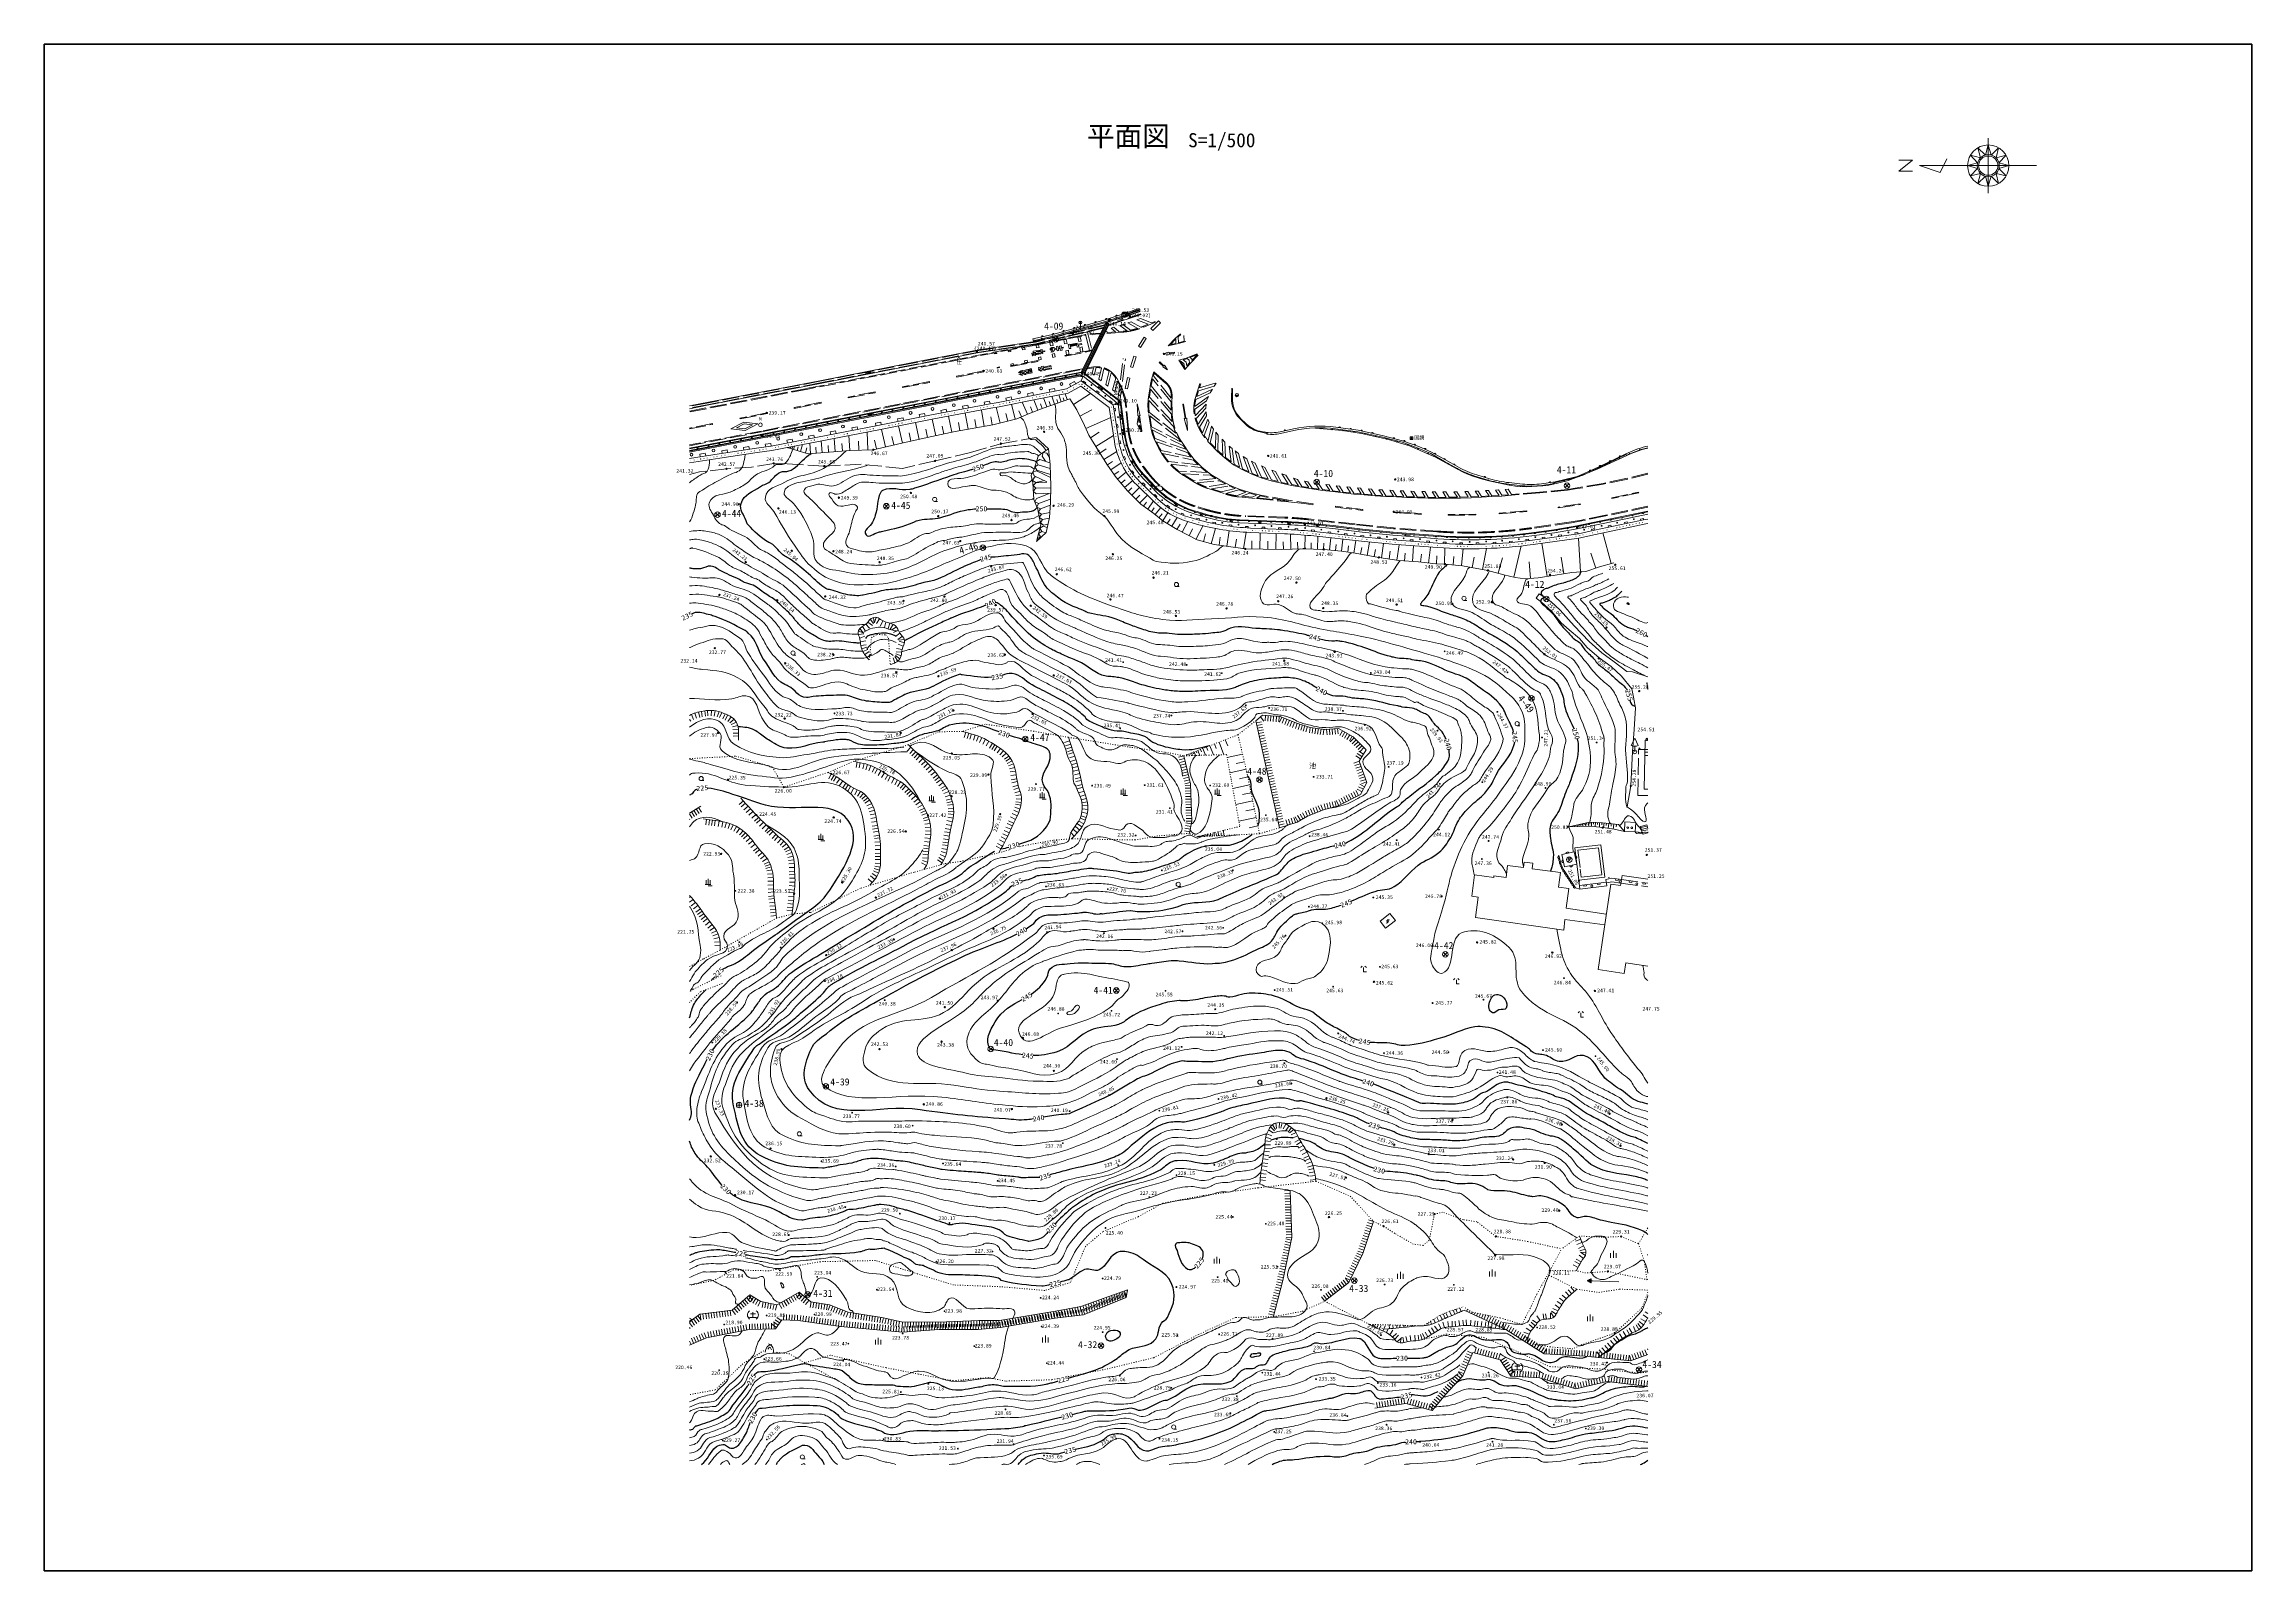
# Model space of a CAD drawing. Units: millimetres at full size, sheet at 1:500. Extents: x 10000 to 410500, y 10000 to 287000.
import ezdxf
from ezdxf.enums import TextEntityAlignment as Align

# ---------------------------------------------------------------- set-up
doc = ezdxf.new("R2010")
doc.units = ezdxf.units.MM
doc.header["$LTSCALE"] = 500
doc.header["$PDMODE"] = 32
doc.header["$PDSIZE"] = 250
doc.linetypes.add('DASHED', pattern=[7.5, 6, -1.5])
doc.linetypes.add('USER1', pattern=[0.9, 0.3, -0.6])
for name, color, linetype, lineweight in [('#平面', 7, 'Continuous', 13), ('#標高', 8, 'Continuous', 13), ('4級基準点', 7, 'Continuous', 13), ('S-BGD', 7, 'Continuous', 13), ('S-BGD-HICN', 8, 'Continuous', 25), ('S-BGD-HTXT', 7, 'Continuous', 13), ('S-BGD-LWCN', 7, 'Continuous', 13), ('S-BGD_LF', 7, 'DASHED', 13), ('S-OTRS', 7, 'DASHED', 13), ('タイトル', 7, 'Continuous', 13), ('図枠内枠', 7, 'Continuous', 100)]:
    doc.layers.add(name, color=color, linetype=linetype, lineweight=lineweight)
doc.styles.add('ＭＳ ゴシック', font='')
doc.styles.get('ＭＳ ゴシック').set_extended_font_data('MS Gothic')

msp = doc.modelspace()

# ---------------------------------------------------------------- linework, layer by layer
at = {"layer": '#平面'}
for p, q in [((127089.4, 164492.3), (127294.8, 164147.8)), ((127417.4, 165368.3), (127823.8, 164454.6)), ((128049.9, 165634.2), (128344.5, 164678.6)), ((128728.6, 165831.7), (128935.2, 164853.3)), ((129230.5, 165938.7), (129399.3, 164953.1)), ((129847.4, 166043.4), (129966.7, 165050.5)), ((130362.6, 166104.3), (130416.1, 165105.7)), ((131077.3, 166127.6), (131005, 165130.2)), ((131757.7, 166061.9), (131547.8, 165084.2)), ((132443.7, 165899), (132114.3, 164954.8)), ((132923.7, 165732.3), (132533.6, 164811.5)), ((133532.4, 165476), (133131.3, 164560)), ((133995.9, 165270.4), (133554.7, 164373)), ((134619.7, 164943.4), (134045.1, 164125)), ((135148, 164536.6), (134386.1, 163889)), ((229795.7, 164239.2), (231038.7, 165236.2)), ((234079.7, 144809.2), (229795.7, 164239.2)), ((230656.4, 164929.6), (231282.1, 164149.5)), ((231038.7, 165236.2), (234218.7, 165018.2)), ((231547.4, 165201.4), (231479, 164203.7)), ((232046.2, 165167.2), (231977.8, 164169.5)), ((232545.1, 165133), (232476.7, 164135.3)), ((233043.9, 165098.8), (232975.5, 164101.1)), ((233542.7, 165064.6), (233474.3, 164066.9)), ((234041.5, 165030.4), (233973.1, 164032.7)), ((234516.4, 164894.5), (234132.7, 163971.1)), ((234218.7, 165018.2), (236887.7, 163909.2)), ((234978.2, 164702.7), (234594.5, 163779.2)), ((235439.9, 164510.8), (235056.2, 163587.4)), ((235901.6, 164319), (235517.9, 163395.5)), ((135569.3, 163985.5), (134657, 163576)), ((135825.6, 163386.7), (134850.6, 163164.2)), ((135959.7, 162688.1), (134960, 162663.6)), ((135973.4, 161996.8), (134973.4, 162004)), ((135974.1, 161480), (134974.8, 161444.5)), ((177178.1, 162156.5), (176918.7, 161190.8)), ((177721.5, 162010.2), (177453.6, 161046.7)), ((178218.2, 161871.6), (177934.7, 160912.6)), ((178896.3, 161666.3), (178575.2, 160719.3)), ((179522.4, 161447.5), (179149.6, 160519.6)), ((180128, 161196.5), (179698, 160293.7)), ((180744.9, 160894.8), (180262.1, 160019)), ((181404.8, 160523.7), (180880, 159672.4)), ((196029.1, 160599.8), (195081.7, 160279.9)), ((223130.3, 160354.8), (224011.5, 158085.8)), ((224264.8, 160795.4), (224705.4, 159660.9)), ((229881.1, 163851.9), (230857.7, 164067.2)), ((229988.8, 163363.6), (230965.3, 163578.9)), ((230096.4, 162875.3), (231073, 163090.6)), ((230204.1, 162387), (231180.6, 162602.4)), ((230311.7, 161898.8), (231288.3, 162114.1)), ((230419.4, 161410.5), (231395.9, 161625.8)), ((230527, 160922.2), (231503.6, 161137.5)), ((230634.7, 160434), (231611.2, 160649.3)), ((236363.4, 164127.1), (235979.6, 163203.6)), ((236825.1, 163935.3), (236441.4, 163011.8)), ((236887.7, 163909.2), (239639.7, 163038.2)), ((237299.7, 163778.8), (236998, 162825.4)), ((237776.4, 163627.9), (237474.7, 162674.6)), ((238253.1, 163477.1), (237951.4, 162523.7)), ((238729.8, 163326.2), (238428.1, 162372.8)), ((239206.5, 163175.3), (238904.8, 162221.9)), ((239684.8, 163031.3), (239533.5, 162042.8)), ((239639.7, 163038.2), (242317.7, 162628.2)), ((240179.1, 162955.7), (240027.7, 161967.2)), ((240673.3, 162880), (240522, 161891.5)), ((241167.5, 162804.3), (241016.2, 161815.8)), ((241661.8, 162728.7), (241510.4, 161740.2)), ((242156, 162653), (242004.7, 161664.5)), ((242317.7, 162628.2), (244795.7, 162858.2)), ((242652.7, 162659.3), (242745.1, 161663.6)), ((243150.6, 162705.5), (243243, 161709.8)), ((243648.4, 162751.7), (243740.8, 161756)), ((244146.3, 162798), (244238.7, 161802.2)), ((244644.1, 162844.2), (244736.6, 161848.4)), ((244795.7, 162858.2), (247456.7, 161341.2)), ((245532.2, 162438.4), (245037, 161569.6)), ((245966.6, 162190.7), (245471.3, 161322)), ((246401, 161943.1), (245905.7, 161074.4)), ((246835.3, 161695.5), (246340.1, 160826.7)), ((247269.7, 161447.8), (246774.4, 160579.1)), ((247658.3, 161140.1), (246951.9, 160432.2)), ((248012.2, 160786.9), (247305.8, 160079.1)), ((247456.7, 161341.2), (249823.7, 158979.2)), ((248366.1, 160433.7), (247659.8, 159725.9)), ((157517.7, 156762.5), (157301.4, 155786.2)), ((158052.7, 156643.4), (157829.7, 155668.5)), ((158748.9, 156479.8), (158491.1, 155513.6)), ((159375.1, 156305.3), (159055.8, 155357.6)), ((167254.4, 159424.2), (166564.6, 158700.2)), ((167702.5, 158997), (167014.9, 158271)), ((168121.1, 158600.4), (167434.4, 157873.4)), ((168513.1, 158229.9), (167825.9, 157503.5)), ((168881.5, 157881.2), (168192, 157156.9)), ((169396.5, 157389.3), (168699.7, 156672)), ((169875.2, 156921.8), (169166.5, 156216.3)), ((170327.7, 156463.6), (169602.9, 155774.6)), ((182020.5, 160144.4), (181497.4, 159292.1)), ((182472.5, 159866.1), (181947, 159015.3)), ((182899.3, 159601.5), (182359.9, 158759.5)), ((183495.9, 159211.7), (182912.4, 158399.6)), ((184044.5, 158805.1), (183392.7, 158046.7)), ((184550, 158353.3), (183817.4, 157672.7)), ((185017.6, 157827.8), (184207.4, 157241.7)), ((185310.8, 157422.5), (184456.8, 156902.1)), ((185590.7, 156963.3), (184711.6, 156486.7)), ((185851.8, 156438.6), (184916, 156085.9)), ((196228.9, 160007.8), (195281.6, 159687.8)), ((196414.4, 159458.7), (195466.7, 159139.5)), ((196586.7, 158946.9), (195638.4, 158629.7)), ((196747.2, 158466.7), (195797.7, 158153.1)), ((196968.5, 157793.4), (196016.2, 157488.1)), ((197170.2, 157159.7), (196214.2, 156866.3)), ((197356.5, 156546.7), (196396.1, 156268.2)), ((216740.7, 157873.2), (215769.3, 157636)), ((216859.3, 157387.5), (215887.9, 157150.3)), ((216977.9, 156901.8), (216006.5, 156664.5)), ((217096.6, 156416.1), (216125.1, 156178.8)), ((217206.8, 158054.2), (217271.1, 157888.7)), ((217439.8, 158144.8), (217472, 158062)), ((217672.9, 158235.3), (217801.4, 157904.2)), ((217905.9, 158325.8), (217970.2, 158160.3)), ((218138.9, 158416.3), (218331.8, 157919.7)), ((218387.2, 158512.7), (218483.6, 158264.4)), ((218635.5, 158609.1), (218896.8, 157936.3)), ((218971.9, 158739.8), (219102.6, 158403.4)), ((219308.4, 158870.5), (219662.5, 157958.6)), ((219764.3, 159047.5), (219941.3, 158591.6)), ((220220.2, 159224.6), (220700.1, 157989)), ((220838, 159464.5), (221078, 158846.7)), ((221455.8, 159704.5), (222106.1, 158030.1)), ((222293, 160029.7), (222618.2, 159192.4)), ((227404.7, 158173.7), (224605.9, 157563.7)), ((227728.2, 156813.1), (226269.9, 156495.3)), ((230742.4, 159945.7), (231718.9, 160161)), ((230850, 159457.4), (231826.6, 159672.7)), ((230957.7, 158969.1), (231934.2, 159184.5)), ((231065.3, 158480.9), (232041.9, 158696.2)), ((231173, 157992.6), (232149.5, 158207.9)), ((231280.6, 157504.3), (232257.2, 157719.6)), ((231388.3, 157016), (232364.8, 157231.4)), ((231496, 156527.8), (232472.5, 156743.1)), ((231603.6, 156039.5), (232580.2, 156254.8)), ((248558.3, 156903.2), (247617.1, 156565.5)), ((248727.2, 156432.6), (247785.9, 156094.9)), ((248800, 157330.3), (247950.4, 157857.8)), ((248720, 160080.6), (248013.7, 159372.7)), ((249063.7, 157755.1), (248214.1, 158282.6)), ((249074, 159727.4), (248367.6, 159019.5)), ((249327.4, 158179.9), (248477.9, 158707.4)), ((249823.7, 158979.2), (248549.7, 156927.2)), ((248549.7, 156927.2), (249955.7, 153008.2)), ((249427.9, 159374.2), (248721.5, 158666.3)), ((152792.7, 154587.2), (152365.5, 153683.1)), ((153286.9, 154347.3), (152797.4, 153475.3)), ((153726.2, 154101.3), (153190.6, 153256.8)), ((154315.8, 153719.6), (153733.5, 152906.6)), ((154868.6, 153321.7), (154274.4, 152517.5)), ((155436.9, 152906.3), (154864.4, 152086.4)), ((155850.1, 152618.9), (155306.5, 151779.6)), ((156308.8, 152322.7), (155790.1, 151467.8)), ((159996.4, 156086.7), (159608.5, 155165)), ((160677.4, 155791.2), (160234.4, 154894.7)), ((161194, 155536.1), (160718, 154656.6)), ((161830.9, 155184.4), (161313.1, 154328.9)), ((162434.2, 154818.4), (161910.6, 153966.5)), ((163079, 154427.8), (162591, 153555)), ((163539.7, 154169.4), (163072.5, 153285.2)), ((164186.4, 153828.2), (163723.3, 152941.9)), ((164794, 153505.4), (164296, 152638.2)), ((165378.2, 153158.8), (164811.9, 152334.5)), ((165955, 152746.3), (165305.1, 151986.3)), ((166343.1, 152414), (165639.3, 151703.5)), ((170764.2, 156000.1), (170020.6, 155331.5)), ((171194.6, 155516.5), (170431.5, 154870.3)), ((171629.2, 154997.9), (170847.3, 154374.5)), ((172078, 154429.5), (171279.4, 153827.6)), ((172390.1, 154015.6), (171581.9, 153426.6)), ((172715.9, 153568.6), (171901, 152989)), ((173103.6, 153028.6), (172289.7, 152447.5)), ((173502.7, 152457.9), (172660, 151919.6)), ((186092.9, 155755), (185119.4, 155526.3)), ((186239.1, 155092.7), (185250.2, 154944)), ((186338.2, 154422.9), (185347, 154291)), ((186438, 153717.1), (185453.2, 153543.2)), ((186528.5, 153212.5), (185554.2, 152987.4)), ((186682.3, 152574.1), (185731.2, 152265.3)), ((197531.8, 155935.5), (196566.7, 155673.7)), ((197700.3, 155307.2), (196730.7, 155062.3)), ((197866.1, 154642.7), (196892.7, 154413.6)), ((198033.6, 153923.3), (197057.1, 153707.8)), ((198148.3, 153403.7), (197170.1, 153196)), ((198306.7, 152672.7), (197339.1, 152420.4)), ((217215.2, 155930.3), (216243.7, 155693.1)), ((217333.8, 155444.6), (216362.4, 155207.4)), ((217452.4, 154958.9), (216481, 154721.6)), ((217571.1, 154473.2), (216599.6, 154235.9)), ((217689.7, 153987.4), (216718.2, 153750.2)), ((217808.3, 153501.7), (216836.9, 153264.5)), ((217926.9, 153016), (216955.5, 152778.7)), ((217985.8, 152522.1), (216986.3, 152490.7)), ((228051.6, 155452.5), (225114.6, 154812.3)), ((228649, 152629.4), (225639.5, 151973.5)), ((228357.7, 154042.6), (226831.5, 153709.9)), ((231711.3, 155551.2), (232687.8, 155766.5)), ((231818.9, 155063), (232795.5, 155278.3)), ((231926.6, 154574.7), (232903.1, 154790)), ((232034.2, 154086.4), (233010.8, 154301.7)), ((232141.9, 153598.1), (233118.4, 153813.5)), ((232249.5, 153109.9), (233226.1, 153325.2)), ((232357.2, 152621.6), (233333.7, 152836.9)), ((232464.9, 152133.3), (233441.4, 152348.6)), ((248896, 155962), (247954.8, 155624.3)), ((249064.9, 155491.3), (248123.6, 155153.6)), ((249233.7, 155020.7), (248292.4, 154683)), ((249319.4, 151804.1), (248435.2, 152271.3)), ((249402.5, 154550.1), (248461.3, 154212.4)), ((249571.4, 154079.4), (248630.1, 153741.8)), ((249553, 152246.1), (248668.8, 152713.4)), ((249740.2, 153608.8), (248799, 153271.1)), ((249955.7, 153008.2), (248821.7, 150862.2)), ((249909.1, 153138.2), (248967.8, 152800.5)), ((127089.4, 147474.1), (129121.7, 148757.2)), ((128293.6, 148234.4), (128827.5, 147388.8)), ((128716.4, 148501.3), (129250.3, 147655.8)), ((136841.9, 149695.9), (136091.9, 149034.5)), ((137213, 149275.4), (136465.3, 148611.3)), ((137687, 148743.2), (136945.6, 148072.2)), ((138115.8, 148271.5), (137382.8, 147591.4)), ((156822.5, 152032), (156389.7, 151130.5)), ((157470.1, 151722.3), (157046.8, 150816.3)), ((158075.1, 151425.6), (157558.6, 150569.3)), ((158657.5, 151046.2), (157990.7, 150300.9)), ((159043.1, 150699.9), (158308.3, 150021.6)), ((159448, 150244.8), (158650.3, 149641.8)), ((159751.6, 149843.2), (158909.8, 149303.3)), ((160124.5, 149237.1), (159226.9, 148796.3)), ((160413.5, 148622.4), (159475.3, 148276.3)), ((166843.9, 151915.8), (166128.6, 151217)), ((167222.1, 151528.2), (166504, 150832.2)), ((167579.6, 151158.7), (166853.9, 150470.7)), ((168079.5, 150626), (167333.1, 149960.5)), ((168539.3, 150101.9), (167762, 149472.7)), ((168962.9, 149567.1), (168147.8, 148987.7)), ((169354, 149002.2), (168499.6, 148482.7)), ((169716.8, 148388), (168826.1, 147933.4)), ((173772.3, 152034.8), (172910.8, 151527.1)), ((174118.6, 151410.1), (173201.1, 151012.4)), ((174388.8, 150754.8), (173434.6, 150455.8)), ((174592.4, 150092.3), (173628.9, 149824.9)), ((174729.5, 149606.2), (173770.7, 149321.9)), ((174886.5, 149044.4), (173896.4, 148904)), ((174974.6, 148325.9), (173977.1, 148254.7)), ((186836.3, 152092.5), (185896.7, 151750)), ((187038.7, 148222), (186097.6, 148560.2)), ((187068, 151439.5), (186113, 151142.9)), ((187212.8, 148901.1), (186239.7, 149131.6)), ((187249.4, 150786.7), (186258.8, 150649.9)), ((187286.8, 149395.6), (186297.8, 149543.8)), ((187323, 150040.3), (186323.6, 150075.5)), ((198437.6, 152167.6), (197479.8, 151880.1)), ((198653.8, 151459.1), (197704.6, 151144.3)), ((198873.6, 150792.6), (197921.8, 150486)), ((199074.9, 150148.5), (198108.7, 149890.7)), ((199235, 149507.7), (198249.1, 149340.4)), ((199331.6, 148850.7), (198332.4, 148809.8)), ((199342.3, 148158.2), (198347.7, 148262.4)), ((218001.5, 152022.4), (217002, 151991)), ((218017.2, 151522.6), (217017.7, 151491.2)), ((218032.9, 151022.9), (217033.4, 150991.4)), ((218048.6, 150523.1), (217049.1, 150491.7)), ((218064.4, 150023.4), (217064.8, 149991.9)), ((218080.1, 149523.6), (217080.6, 149492.2)), ((218095.8, 149023.8), (217096.3, 148992.4)), ((218111.5, 148524.1), (217112, 148492.7)), ((229250.1, 149713.3), (226181.1, 149044.3)), ((228949.5, 151171.4), (227411, 150836)), ((229560.2, 148208.8), (228008.9, 147870.7)), ((232572.5, 151645), (233549.1, 151860.4)), ((232680.2, 151156.8), (233656.7, 151372.1)), ((232787.8, 150668.5), (233764.4, 150883.8)), ((232895.5, 150180.2), (233872, 150395.5)), ((233003.1, 149692), (233979.7, 149907.3)), ((233110.8, 149203.7), (234087.3, 149419)), ((233218.5, 148715.4), (234195, 148930.7)), ((233326.1, 148227.1), (234302.7, 148442.5)), ((240124.3, 147304.1), (239748.7, 148230.8)), ((240587.7, 147491.9), (240212, 148418.7)), ((241051.1, 147679.7), (240675.4, 148606.5)), ((241514.5, 147867.6), (241138.8, 148794.3)), ((241977.8, 148055.4), (241602.2, 148982.2)), ((244726.7, 148794.2), (242068.7, 148092.2)), ((242457.3, 148194.9), (242202, 149161.7)), ((242940.7, 148322.5), (242685.4, 149289.4)), ((243424.2, 148450.2), (243168.8, 149417.1)), ((243907.6, 148577.9), (243652.2, 149544.7)), ((244391, 148705.6), (244135.7, 149672.4)), ((244863.1, 148863.1), (244412.3, 149755.7)), ((248821.7, 150862.2), (244726.7, 148794.2)), ((245309.4, 149088.5), (244858.6, 149981.1)), ((245755.7, 149313.9), (245304.9, 150206.5)), ((246202.1, 149539.3), (245751.3, 150431.9)), ((246648.4, 149764.7), (246197.6, 150657.3)), ((247094.7, 149990.1), (246643.9, 150882.7)), ((247541, 150215.5), (247090.2, 151108.1)), ((247987.3, 150440.9), (247536.5, 151333.5)), ((248433.6, 150666.3), (247982.8, 151558.9)), ((249085.8, 151362), (248201.6, 151829.2)), ((127089.4, 147332), (127559.2, 146588)), ((127089.4, 146395.4), (127136.4, 146321.1)), ((127448.1, 147700.5), (127981.9, 146854.9)), ((127870.8, 147967.4), (128404.7, 147121.9)), ((130152.3, 146362.1), (130015.8, 145371.5)), ((130699.6, 146286.3), (130568, 145295)), ((131223.5, 146216.4), (131091.2, 145225.2)), ((131725.9, 146149), (131586.4, 145158.8)), ((132443.8, 146044.8), (132280, 145058.4)), ((133124.6, 145926.8), (132919, 144948.2)), ((133775, 145783.2), (133510.4, 144818.8)), ((134401.8, 145602.3), (134063.5, 144661.3)), ((135011.4, 145372.7), (134590.4, 144465.6)), ((135610.7, 145082.5), (135105.1, 144219.8)), ((136206.3, 144720.2), (135621.1, 143909.3)), ((136804.9, 144274.2), (136150.2, 143518.3)), ((138559.7, 147795), (137834.1, 147107)), ((139079.3, 147248.3), (138357.7, 146555.9)), ((139595.8, 146714.6), (138887.4, 146008.8)), ((139958.2, 146350.7), (139257.6, 145637.1)), ((140469.1, 145850.9), (139776.4, 145129.7)), ((140964.9, 145374.8), (140273.3, 144652.6)), ((141472.7, 144887.1), (140775.3, 144170.3)), ((141831.2, 144538), (141127.4, 143827.6)), ((160635.2, 147994.5), (159671.2, 147728.5)), ((160806.5, 147348.5), (159828.2, 147141.4)), ((160944.1, 146679.7), (159959, 146507.3)), ((161064.7, 145983.4), (160077.8, 145822.2)), ((161185.1, 145254.8), (160199.9, 145083.6)), ((161273.6, 144748.8), (160291.4, 144560.7)), ((161374.4, 144224.9), (160396.6, 144015.5)), ((169944.7, 147941.5), (169033.3, 147529.9)), ((170162.8, 147458.7), (169234, 147088.2)), ((170411.5, 146823.9), (169458.8, 146520)), ((170571.5, 146322.1), (169601.2, 146080.3)), ((170739.1, 145600.9), (169749.8, 145454.8)), ((170830.8, 144907.7), (169832.3, 144852.9)), ((170859, 144231.6), (169859.3, 144255.7)), ((174417.1, 144487.6), (173434.7, 144674.3)), ((174583, 145206.7), (173610.7, 145440.2)), ((174747.9, 145877.1), (173777.3, 146117.7)), ((174887.6, 146538.9), (173907.7, 146738.7)), ((174977.6, 147232.4), (173984.1, 147347)), ((174998, 147732.2), (173998.8, 147773.6)), ((185083, 143889.2), (184176.3, 144311)), ((185380.2, 144557.4), (184465.2, 144960.8)), ((185649.8, 145185.6), (184728.3, 145574.1)), ((185872.3, 145674.5), (184962.8, 146090.2)), ((186203.8, 146347.8), (185309.5, 146795.4)), ((186518.8, 146976.2), (185625.2, 147425)), ((186802.2, 147590.7), (185891.5, 148003.7)), ((197402.6, 143879), (196673.3, 144563.2)), ((197861.6, 144417.2), (197094.5, 145058.7)), ((198260.2, 144967), (197442.5, 145542.6)), ((198602.1, 145553.5), (197729.6, 146042.1)), ((198890.6, 146201.6), (197969.9, 146591.7)), ((199055.2, 146680.4), (198109.3, 147004.9)), ((199244.6, 147410.9), (198273.4, 147649.3)), ((217824.8, 144059.5), (216842.1, 144244.5)), ((217917.3, 144550.8), (216934.6, 144735.8)), ((218009.8, 145042.2), (217027.1, 145227.2)), ((218102.3, 145533.6), (217119.6, 145718.6)), ((218127.2, 148024.3), (217127.7, 147992.9)), ((218142.9, 147524.6), (217143.4, 147493.2)), ((218158.6, 147024.8), (217159.1, 146993.4)), ((218174.3, 146525.1), (217174.8, 146493.7)), ((218190, 146025.3), (217190.5, 145993.9)), ((224008.8, 143424.8), (223962.2, 144387)), ((229870.3, 146704.4), (226739.9, 146022.1)), ((230190.3, 145152.1), (228625.8, 144811.1)), ((233433.8, 147738.9), (234410.3, 147954.2)), ((233541.4, 147250.6), (234518, 147465.9)), ((233649.1, 146762.3), (234625.6, 146977.6)), ((233756.7, 146274), (234733.3, 146489.4)), ((233864.4, 145785.8), (234840.9, 146001.1)), ((233972, 145297.5), (234948.6, 145512.8)), ((237320.7, 145867.2), (234079.7, 144809.2)), ((235567.8, 145295), (235257.5, 146245.7)), ((236043.2, 145450.2), (235732.8, 146400.8)), ((236518.5, 145605.4), (236208.1, 146556)), ((236993.8, 145760.5), (236683.5, 146711.1)), ((237456.6, 145944.1), (236964.2, 146814.5)), ((239194.7, 146927.2), (237320.7, 145867.2)), ((237891.8, 146190.3), (237399.4, 147060.7)), ((238327, 146436.4), (237834.7, 147306.8)), ((238762.2, 146682.6), (238269.9, 147553)), ((239197.6, 146928.4), (238821.9, 147855.1)), ((242068.7, 148092.2), (239194.7, 146927.2)), ((239660.9, 147116.2), (239285.3, 148043)), ((137208.8, 143924.5), (136526.7, 143193.3)), ((137632.5, 143515.1), (136898.6, 142835.8)), ((138117.8, 142978.5), (137338.9, 142351.4)), ((138546, 142441), (137748.4, 141837.9)), ((138990.8, 141856.3), (138201, 141242.9)), ((139458.1, 141263.3), (138697.9, 140613.7)), ((139798.5, 140863.6), (139053.1, 140196.9)), ((140282.6, 140321.3), (139534.3, 139657.9)), ((142215.1, 144157.4), (141504.5, 143453.8)), ((142756.3, 143631.1), (142096.2, 142880)), ((143134.9, 143297), (142493.5, 142529.7)), ((143677.3, 142842.3), (143031, 142079.2)), ((144188.4, 142399.3), (143494.2, 141679.6)), ((144667.3, 141918.5), (143895.8, 141282.2)), ((145113, 141349.9), (144261.6, 140825.4)), ((145391.3, 140897.6), (144507.1, 140430.5)), ((145662.7, 140345.3), (144726, 139995)), ((161524.6, 143476.8), (160537.8, 143315.3)), ((161607.2, 142971.9), (160615.1, 142846.2)), ((161690.5, 142263.8), (160693.1, 142191.6)), ((161734.9, 141578.8), (160735.3, 141550.7)), ((161751.5, 140876.4), (160751.5, 140875.4)), ((170449.1, 140469.1), (169455.3, 140580.1)), ((170515.6, 140985.7), (169523.8, 141114.2)), ((170585, 141482.6), (169594.8, 141622.1)), ((170686.8, 142198.3), (169696.8, 142339.6)), ((170774.6, 142887.8), (169782.3, 143011.4)), ((170836.2, 143561.9), (169839.7, 143646.4)), ((173689, 140222.6), (172731, 140509.4)), ((173832.1, 140886.6), (172851.2, 141081.2)), ((173944.7, 141589.1), (172956.2, 141740)), ((174021.5, 142091), (173032.7, 142240.1)), ((174112.7, 142628.2), (173127.8, 142801.5)), ((174221, 143307.7), (173231.6, 143453)), ((174318, 143961.2), (173329.2, 144110.4)), ((183577.5, 140978.7), (182703.1, 141463.8)), ((183851.6, 141475.5), (182976.2, 141958.9)), ((184208.2, 142131.9), (183328.9, 142608.1)), ((184518.2, 142722.3), (183631.6, 143184.8)), ((184802.8, 143292.8), (183906.2, 143735.8)), ((196879.7, 143327.2), (196171.8, 144033.4)), ((219320.8, 143197.8), (219316.6, 143285.2)), ((219570.5, 143209.9), (219562, 143384.6)), ((219820.2, 143222), (219813.8, 143353.6)), ((220069.9, 143234.1), (220057.2, 143497.4)), ((220319.6, 143246.2), (220311.1, 143422.1)), ((220569.3, 143258.3), (220552.3, 143610.2)), ((220819, 143270.4), (220808.4, 143490.6)), ((221068.7, 143282.5), (221047.4, 143723)), ((221336.5, 143295.4), (221323.5, 143563.2)), ((221604.2, 143308.4), (221578.3, 143843.9)), ((221929.7, 143324.2), (221914, 143649.7)), ((222255.2, 143339.9), (222223.7, 143990.9)), ((222651, 143359.1), (222631.8, 143754.8)), ((223046.7, 143378.2), (223008.3, 144169.7)), ((223527.7, 143401.5), (223504.4, 143882.6)), ((285305, 139958.9), (287554.1, 140440.1)), ((287554.1, 140440.1), (288035.3, 138191)), ((140731.7, 139804.4), (139946.6, 139185.1)), ((141142, 139264.3), (140296.8, 138729.8)), ((141509.7, 138652), (140603.1, 138229.9)), ((141729.3, 138179.6), (140792.2, 137830.6)), ((141905.8, 137706.2), (140946.9, 137422.5)), ((142054.4, 137204), (141077.6, 136990.1)), ((142198.3, 136493), (141205.2, 136375.5)), ((145903.4, 139654.6), (144927.7, 139435.8)), ((146040.5, 138985.5), (145046.3, 138877.2)), ((146105.9, 138314.4), (145106.7, 138274.4)), ((146131.8, 137618.2), (145132, 137597.8)), ((146150.3, 136873.4), (145151.2, 136830.4)), ((146174.4, 136338.4), (145176.7, 136269.7)), ((161069.3, 135991.9), (160240.4, 136551.3)), ((161374.1, 136613.5), (160464.3, 137028.6)), ((161547.2, 137131.1), (160589, 137417.2)), ((161667.8, 137648.2), (160693.8, 137874.8)), ((161742.6, 138343.9), (160745.6, 138422.4)), ((161747.2, 139587.7), (160747.2, 139585.6)), ((161748.7, 139050.8), (160748.7, 139045)), ((161751.2, 140115.7), (160751.2, 140124.1)), ((170057, 137983.5), (169182.3, 138468.3)), ((170276.5, 138609.8), (169318.3, 138896)), ((170344.1, 139292.9), (169345.7, 139349.3)), ((170389.3, 139929.6), (169393.6, 140022.7)), ((172886.9, 138474.9), (172057.6, 139033.7)), ((173161.4, 138912.7), (172315.2, 139445.7)), ((173478, 139572.8), (172565.8, 139982.5)), ((269506.7, 136256.2), (272975.7, 135791.1)), ((275196, 135796.1), (275488.4, 137976.6)), ((275488.4, 137976.6), (278362.6, 137591.3)), ((278362.6, 137591.3), (278495.5, 138582.4)), ((278495.5, 138582.4), (280081.3, 138369.8)), ((280081.3, 138369.8), (279948.5, 137378.6)), ((279948.5, 137378.6), (285053.1, 136709.5)), ((285053.1, 136709.5), (284694.3, 134033.5)), ((285305, 139958.9), (285786.2, 137709.8)), ((285786.2, 137709.8), (288035.3, 138191)), ((286528.8, 138770.4), (286347.2, 138714)), ((286474.9, 139114), (286389, 139055.1)), ((286639.3, 139361.9), (286474.9, 139114)), ((286614.7, 138836.7), (286528.8, 138770.4)), ((286555.8, 139133.6), (286641.7, 139069.8)), ((286586.2, 139281.9), (286911.7, 139281.9)), ((286673.6, 138890.7), (286614.7, 138836.7)), ((286641.7, 139069.8), (286742.3, 138968)), ((286730.1, 138952), (286673.6, 138890.7)), ((286808.6, 139055.1), (286730.1, 138952)), ((286911.7, 139281.9), (286808.6, 139055.1)), ((127256.6, 132331.4), (127089.4, 132181.7)), ((142270.8, 135812.2), (141271.8, 135765.8)), ((142298.4, 135138.5), (141298.5, 135126.2)), ((142307.7, 134448.8), (141307.8, 134431.8)), ((142325.2, 133720.1), (141326.7, 133665.2)), ((142354.5, 133201.2), (141358.9, 133107.7)), ((142425.6, 132472.9), (141431.4, 132365.5)), ((146015.7, 132292.9), (145019, 132374.2)), ((146066.7, 132998.4), (145069.1, 133066.9)), ((146108.7, 133529.1), (145112, 133609.5)), ((146167.1, 134245.2), (145170.4, 134327)), ((146205.6, 134931.6), (145206.9, 134982.4)), ((146208.3, 135662.4), (145208.3, 135656.8)), ((160211.3, 134898.7), (159474.2, 135574.5)), ((160687.3, 135449.4), (159927.2, 136099.3)), ((272975.7, 135791.1), (273015.5, 136088.5)), ((273015.5, 136088.5), (275196, 135796.1)), ((284694.3, 134033.5), (286577.5, 133781)), ((286577.5, 133781), (286099.1, 130212.9)), ((294216.7, 134609.2), (291897.8, 119100.1)), ((127711.5, 131818), (127089.4, 131295.1)), ((128153.7, 131286.5), (127369.1, 130666.5)), ((128593.9, 130724.1), (127792.8, 130125.6)), ((129043.1, 130118), (128228.6, 129537.8)), ((129352.9, 129683.4), (128531.3, 129113.3)), ((129674.6, 129220), (128849.1, 128655.5)), ((130001.8, 128761.7), (129209.7, 128151.4)), ((130313.4, 128356.1), (129535, 127728.4)), ((142480.1, 131968.7), (141485.9, 131861.8)), ((142551.2, 131306.8), (141556.9, 131200.8)), ((142617.5, 130683.3), (141623, 130578.5)), ((142687.9, 130014.6), (141693.3, 129910.6)), ((142741.5, 129502), (141746.9, 129398.4)), ((142803.5, 128907.2), (141808.9, 128803.7)), ((145740.6, 129737.8), (144748.7, 129864.6)), ((145810, 130288.1), (144818, 130413.6)), ((145892.7, 130980.2), (144899.5, 131097.2)), ((145958, 131611.4), (144963, 131711.3)), ((252348.6, 127866.5), (254143.6, 129273.5)), ((253725.3, 128179.8), (253560.9, 127931.9)), ((254143.6, 129273.5), (255130.7, 128014.2)), ((285664.7, 126260.2), (269688.7, 128556.9)), ((285873.7, 128162.5), (285664.7, 126260.2)), ((293111.8, 127219.2), (285873.7, 128162.5)), ((293396.2, 129121.9), (286099.1, 130212.9)), ((130773, 127787.1), (129998.7, 127154.3)), ((131211.1, 127245.4), (130418.4, 126635.9)), ((131614.3, 126708.1), (130781.3, 126154.8)), ((131969, 126152.2), (131081.6, 125691.2)), ((132261.6, 125555.1), (131319.9, 125218.7)), ((132478.6, 124893.7), (131497.4, 124700.5)), ((252348.6, 127866.5), (253335.7, 126607.2)), ((253335.7, 126607.2), (255130.7, 128014.2)), ((253614.9, 127588.3), (253433.2, 127531.9)), ((253560.9, 127931.9), (253475, 127873)), ((253700.8, 127654.6), (253614.9, 127588.3)), ((253641.9, 127951.6), (253727.7, 127887.8)), ((253672.2, 128099.8), (253997.7, 128099.8)), ((253759.7, 127708.6), (253700.8, 127654.6)), ((253727.7, 127887.8), (253828.3, 127785.9)), ((253816.1, 127770), (253759.7, 127708.6)), ((253894.6, 127873), (253816.1, 127770)), ((253997.7, 128099.8), (253894.6, 127873)), ((132606.4, 124145.4), (131608.7, 124077.2)), ((132657.4, 123504.1), (131657.7, 123482.9)), ((296912.1, 120307.1), (296614.9, 118374.7)), ((291897.8, 119100.1), (296614.9, 118374.7)), ((231587.8, 88692.5), (232530.2, 88358.2)), ((231813.9, 89321), (232740.7, 88945.5)), ((232102, 89987.5), (232967.9, 89487.2)), ((232474.7, 90566.2), (233187.7, 89865.1)), ((232832.8, 90931.5), (233390.7, 90101.6)), ((233462.6, 91265.4), (233555.3, 90269.7)), ((234102.4, 91321.4), (234035, 90323.7)), ((234616, 91278.4), (234349.8, 90314.5)), ((235268.9, 91067.9), (234775.8, 90197.9)), ((235863, 90715.6), (235272.3, 89908.7)), ((236272.1, 90420.5), (235677, 89616.9)), ((236676.3, 90105), (235919, 89451.9)), ((237102.4, 89562.8), (236202.9, 89125.9)), ((237396.6, 88956.1), (236490.6, 88532.9)), ((237736.5, 88289.8), (236889.5, 87758.2)), ((231090.5, 84776.8), (232076.1, 84607.3)), ((231206.9, 85455.5), (232192.9, 85288.3)), ((231325.8, 86169.4), (232314.3, 86017.7)), ((231407.6, 86703.9), (232397.5, 86562.4)), ((231468.9, 87315.2), (232468.7, 87296.4)), ((231490.7, 88007.5), (232486.5, 87915.5)), ((238021.6, 87821), (237168.3, 87299.5)), ((238399.2, 87199.4), (237537.8, 86691.5)), ((238745.3, 86603.8), (237866.4, 86126.7)), ((239092, 85953.1), (238194.2, 85512.9)), ((239413.2, 85296.4), (238511.6, 84863.8)), ((239633.7, 84834.3), (238724, 84419)), ((239916.7, 84196.1), (238982.9, 83838.4)), ((230592.1, 80929.9), (231587, 80828.5)), ((230645.8, 81455.1), (231640.1, 81348.9)), ((230717.8, 82115.7), (231710.7, 81997.1)), ((230795.5, 82753.8), (231786.9, 82623.1)), ((230895.9, 83509.2), (231885.9, 83368)), ((230974.4, 84054.3), (231962, 83897.6)), ((240159.6, 83532.9), (239200.4, 83250.4)), ((240309, 83026.4), (239340, 82779.2)), ((240464.6, 82402.7), (239485.5, 82199.5)), ((240589.2, 81757.3), (239597.9, 81626.2)), ((240682.9, 81013.5), (239687.8, 80914.2)), ((236033.7, 79013.2), (235034.3, 78977.7)), ((236051.5, 78513.5), (235052.1, 78478)), ((236069.3, 78013.9), (235069.9, 77978.3)), ((236087.1, 77514.2), (235087.7, 77478.6)), ((236104.9, 77014.5), (235105.5, 76978.9)), ((236122.6, 76514.8), (235123.3, 76479.2)), ((236140.4, 76015.1), (235141.1, 75979.6)), ((236158.2, 75515.4), (235158.9, 75479.9)), ((236176, 75015.8), (235176.6, 74980.2)), ((236193.8, 74516.1), (235194.4, 74480.5)), ((236211.6, 74016.4), (235212.2, 73980.8)), ((236229.4, 73516.7), (235230, 73481.1)), ((236247.2, 73017), (235247.8, 72981.5)), ((236265, 72517.3), (235265.6, 72481.8)), ((250703.8, 71955.4), (249756.6, 72276)), ((250864.1, 72429), (249916.9, 72749.6)), ((251024.4, 72902.6), (250077.2, 73223.2)), ((251184.7, 73376.2), (250237.5, 73696.8)), ((235833.6, 68070.9), (234854.9, 68276.2)), ((235936.3, 68560.3), (234957.6, 68765.6)), ((236038.9, 69049.6), (235060.2, 69254.9)), ((236141.5, 69539), (235162.8, 69744.3)), ((236244.2, 70028.3), (235265.5, 70233.6)), ((236282.8, 72017.7), (235283.4, 71982.1)), ((236300.5, 71518), (235301.2, 71482.4)), ((236318.3, 71018.3), (235319, 70982.7)), ((236336.1, 70518.6), (235336.8, 70483)), ((249421.5, 68166.5), (248474.3, 68487.1)), ((249581.8, 68640.1), (248634.6, 68960.7)), ((249742.1, 69113.7), (248794.9, 69434.3)), ((249902.4, 69587.3), (248955.2, 69907.9)), ((250062.7, 70061), (249115.4, 70381.5)), ((250223, 70534.6), (249275.7, 70855.1)), ((250383.2, 71008.2), (249436, 71328.8)), ((250543.5, 71481.8), (249596.3, 71802.4)), ((235012.5, 64156.1), (234033.8, 64361.4)), ((235115.2, 64645.5), (234136.5, 64850.7)), ((235217.8, 65134.8), (234239.1, 65340.1)), ((235320.4, 65624.2), (234341.7, 65829.5)), ((235423.1, 66113.5), (234444.4, 66318.8)), ((235525.7, 66602.9), (234547, 66808.2)), ((235628.3, 67092.2), (234649.6, 67297.5)), ((235731, 67581.6), (234752.3, 67786.9)), ((247550.4, 64078.2), (246648.2, 64509.5)), ((247766, 64529.3), (246863.8, 64960.6)), ((247981.7, 64980.4), (247079.5, 65411.7)), ((248197.3, 65431.5), (247295.1, 65862.8)), ((248413, 65882.7), (247510.8, 66313.9)), ((248628.6, 66333.8), (247726.4, 66765)), ((248844.3, 66784.9), (247942.1, 67216.2)), ((249059.9, 67236), (248157.7, 67667.3)), ((249261.2, 67692.9), (248314, 68013.5)), ((143005.7, 58281.2), (146962.7, 60564.2)), ((146371.6, 60223.2), (146871.4, 59357)), ((147205.6, 60359.6), (146561.3, 59594.8)), ((146804.7, 60473.1), (147304.4, 59606.9)), ((146962.7, 60564.2), (149064.7, 58793.2)), ((198076.7, 57964.2), (206557.7, 60978.2)), ((204090.4, 60101.4), (204425.3, 59159.1)), ((204561.5, 60268.8), (204896.4, 59326.6)), ((205291, 59183.3), (204913, 60109.1)), ((205032.7, 60436.3), (205367.5, 59494)), ((205753.9, 59372.3), (205375.9, 60298.1)), ((205503.8, 60603.7), (205838.7, 59661.4)), ((206216.8, 59561.4), (205838.8, 60487.2)), ((205974.9, 60771.1), (206309.8, 59828.9)), ((206378.9, 59994.3), (206262.7, 60255.2)), ((206557.7, 60978.2), (206306.9, 59598.1)), ((206446.1, 60938.6), (206515.2, 60744.1)), ((234074.7, 60268.7), (233107, 60521)), ((234200.8, 60752.6), (233233.1, 61004.8)), ((234326.9, 61236.4), (233359.2, 61488.7)), ((234453, 61720.2), (233485.4, 61972.5)), ((234579.1, 62204.1), (233611.5, 62456.3)), ((234704.6, 62688.1), (233725.9, 62893.3)), ((234807.2, 63177.4), (233828.5, 63382.7)), ((234909.9, 63666.8), (233931.2, 63872)), ((243104.2, 59549.2), (242497.7, 60344.3)), ((243501.7, 59852.4), (242895.2, 60647.5)), ((243899.2, 60155.7), (243292.7, 60950.8)), ((244296.8, 60459), (243690.3, 61254)), ((244694.3, 60762.2), (244087.8, 61557.3)), ((245091.8, 61065.5), (244485.3, 61860.6)), ((245489.4, 61368.8), (244882.9, 62163.8)), ((245886.9, 61672), (245280.4, 62467.1)), ((246284.4, 61975.3), (245677.9, 62770.3)), ((246903.4, 62724.9), (246001.2, 63156.2)), ((246682, 62278.5), (246075.5, 63073.6)), ((247119.1, 63176), (246216.9, 63607.3)), ((247334.7, 63627.1), (246432.5, 64058.4)), ((128608.1, 56297.4), (129208.8, 55497.8)), ((129015.4, 56579), (129136.4, 55586.3)), ((129511.8, 56639.4), (129632.7, 55646.8)), ((130008.1, 56699.9), (130129, 55707.2)), ((130504.4, 56760.3), (130625.4, 55767.7)), ((131000.8, 56820.8), (131121.7, 55828.1)), ((131497.1, 56881.3), (131618, 55888.6)), ((131993.4, 56941.7), (132114.4, 55949.1)), ((132489.8, 57002.2), (132610.7, 56009.5)), ((132986.1, 57062.7), (133107, 56070)), ((133482.4, 57123.1), (133603.3, 56130.5)), ((133978.7, 57183.6), (134099.7, 56190.9)), ((134475.1, 57244.1), (134596, 56251.4)), ((134796.7, 57283.2), (138030.7, 60053.2)), ((134796.7, 57283.2), (135447.2, 56523.7)), ((135176.4, 57608.5), (135827, 56849)), ((135556.2, 57933.8), (136206.7, 57174.3)), ((135935.9, 58259), (136586.5, 57499.5)), ((136315.7, 58584.3), (136966.2, 57824.8)), ((136695.4, 58909.5), (137345.9, 58150)), ((137075.2, 59234.8), (137725.7, 58475.3)), ((137454.9, 59560.1), (138105.4, 58800.6)), ((138238.9, 59930.2), (137730.3, 59069.2)), ((137834.7, 59885.3), (138485.2, 59125.8)), ((138030.7, 60053.2), (140029.7, 58872.2)), ((138669.4, 59675.9), (138160.8, 58814.9)), ((139099.9, 59421.5), (138591.3, 58560.6)), ((139530.4, 59167.2), (139021.7, 58306.2)), ((139960.9, 58912.9), (139452.2, 58051.9)), ((140029.7, 58872.2), (143005.7, 58281.2)), ((140441.7, 58790.4), (140246.9, 57809.6)), ((140932.1, 58693), (140737.4, 57712.2)), ((141422.6, 58595.6), (141227.8, 57614.8)), ((141913, 58498.2), (141718.2, 57517.4)), ((142403.4, 58400.8), (142208.6, 57420)), ((142893.8, 58303.4), (142699.1, 57322.6)), ((143340, 58474.1), (143839.7, 57607.9)), ((143773.1, 58724), (144272.8, 57857.8)), ((144150.8, 55502.6), (144189.8, 56501.9)), ((144206.2, 58973.9), (144705.9, 58107.7)), ((144639.3, 59223.7), (145139, 58357.5)), ((144650.4, 55483.1), (144689.4, 56482.4)), ((145072.4, 59473.6), (145572.1, 58607.4)), ((145150, 55463.6), (145189, 56462.9)), ((145505.4, 59723.5), (146005.2, 58857.3)), ((145649.6, 55444.1), (145688.6, 56443.4)), ((145938.5, 59973.3), (146438.3, 59107.2)), ((146149.2, 55424.6), (146188.2, 56423.9)), ((146648.9, 55405.1), (146687.9, 56404.4)), ((147588, 60037.4), (146943.6, 59272.7)), ((147145.4, 55350), (147279.6, 56341)), ((147970.3, 59715.3), (147326, 58950.5)), ((147640.8, 55282.9), (147775.1, 56273.9)), ((148352.7, 59393.1), (147708.4, 58628.4)), ((148735.1, 59070.9), (148090.8, 58306.2)), ((148136.3, 55215.8), (148270.5, 56206.7)), ((148631.8, 55148.7), (148766, 56139.6)), ((149132.9, 58782.6), (148978.6, 57794.6)), ((149064.7, 58793.2), (152484.7, 58259.2)), ((149127.3, 55081.6), (149261.5, 56072.5)), ((149626.9, 58705.5), (149472.6, 57717.4)), ((150120.9, 58628.3), (149966.6, 57640.3)), ((150614.9, 58551.2), (150460.6, 57563.2)), ((151108.9, 58474), (150954.6, 57486)), ((151602.9, 58396.9), (151448.7, 57408.9)), ((152096.9, 58319.8), (151942.7, 57331.7)), ((152584.9, 58220.2), (152222, 57288.4)), ((152484.7, 58259.2), (155876.7, 56938.2)), ((153050.8, 58038.8), (152687.9, 57106.9)), ((153516.7, 57857.3), (153153.8, 56925.5)), ((153982.7, 57675.9), (153619.8, 56744)), ((154448.6, 57494.4), (154085.7, 56562.6)), ((154914.5, 57313), (154551.6, 56381.1)), ((155380.4, 57131.5), (155017.5, 56199.7)), ((155846.3, 56950.1), (155483.4, 56018.2)), ((155876.7, 56938.2), (161988.7, 55982.2)), ((156338.5, 56866), (156183.9, 55878)), ((156832.5, 56788.7), (156677.9, 55800.7)), ((157326.5, 56711.5), (157171.9, 55723.5)), ((157820.5, 56634.2), (157665.9, 55646.2)), ((158314.5, 56556.9), (158159.9, 55568.9)), ((158808.4, 56479.7), (158653.9, 55491.7)), ((159302.4, 56402.4), (159147.9, 55414.4)), ((159796.4, 56325.1), (159641.9, 55337.1)), ((160290.4, 56247.9), (160135.9, 55259.9)), ((160784.4, 56170.6), (160629.9, 55182.6)), ((161278.4, 56093.3), (161123.9, 55105.3)), ((183284.7, 55413.2), (193497.7, 57101.2)), ((187619.2, 56129.6), (187782.3, 55143)), ((188112.5, 56211.2), (188275.6, 55224.6)), ((188605.8, 56292.7), (188768.9, 55306.1)), ((189099.1, 56374.2), (189262.2, 55387.6)), ((189424.6, 55147), (189256.8, 56132.8)), ((189592.4, 56455.8), (189755.5, 55469.2)), ((189917.5, 55230.9), (189749.7, 56216.7)), ((190085.8, 56537.3), (190248.8, 55550.7)), ((190410.4, 55314.8), (190242.6, 56300.6)), ((190579.1, 56618.8), (190742.1, 55632.2)), ((190903.3, 55398.8), (190735.5, 56384.6)), ((191072.4, 56700.4), (191235.4, 55713.8)), ((191396.3, 55482.7), (191228.4, 56468.5)), ((191565.7, 56781.9), (191728.7, 55795.3)), ((191889.2, 55566.6), (191721.3, 56552.4)), ((192059, 56863.4), (192222.1, 55876.8)), ((192382.1, 55650.6), (192214.2, 56636.4)), ((192552.3, 56945), (192715.4, 55958.4)), ((192875, 55734.5), (192707.1, 56720.3)), ((193045.6, 57026.5), (193208.7, 56039.9)), ((193367.9, 55818.4), (193200, 56804.2)), ((198538.7, 56426.2), (193413.7, 55826.2)), ((193497.7, 57101.2), (198076.7, 57964.2)), ((193538.7, 57109), (193724, 56126.3)), ((193864.1, 55879), (193747.9, 56872.2)), ((194030.1, 57201.6), (194215.3, 56218.9)), ((194360.7, 55937.1), (194244.5, 56930.3)), ((194521.4, 57294.2), (194706.7, 56311.5)), ((194857.4, 55995.2), (194741.1, 56988.5)), ((195012.8, 57386.8), (195198, 56404.1)), ((195354, 56053.4), (195237.7, 57046.6)), ((195504.1, 57479.4), (195689.4, 56496.7)), ((195850.6, 56111.5), (195734.3, 57104.7)), ((195995.5, 57572), (196180.7, 56589.3)), ((196347.2, 56169.7), (196230.9, 57162.9)), ((196486.8, 57664.6), (196672.1, 56681.9)), ((196843.8, 56227.8), (196727.5, 57221)), ((196978.2, 57757.2), (197163.4, 56774.5)), ((197340.4, 56285.9), (197224.1, 57279.2)), ((197469.5, 57849.8), (197654.8, 56867.1)), ((197837, 56344.1), (197720.7, 57337.3)), ((197960.9, 57942.4), (198146.1, 56959.7)), ((198333.6, 56402.2), (198217.3, 57395.4)), ((198810.4, 56537.2), (198432.4, 57463)), ((198436.8, 58092.2), (198771.7, 57149.9)), ((206306.9, 59598.1), (198538.7, 56426.2)), ((199273.3, 56726.2), (198895.3, 57652)), ((198907.9, 58259.6), (199242.8, 57317.4)), ((199736.2, 56915.2), (199358.2, 57841)), ((199379.1, 58427.1), (199713.9, 57484.8)), ((200199.1, 57104.2), (199821.1, 58030)), ((199850.2, 58594.5), (200185.1, 57652.2)), ((200662, 57293.2), (200284, 58219)), ((200321.3, 58761.9), (200656.2, 57819.7)), ((201124.9, 57482.2), (200746.9, 58408)), ((200792.5, 58929.4), (201127.3, 57987.1)), ((201587.8, 57671.2), (201209.8, 58597)), ((201263.6, 59096.8), (201598.5, 58154.5)), ((202050.7, 57860.3), (201672.7, 58786.1)), ((201734.7, 59264.2), (202069.6, 58322)), ((202513.6, 58049.3), (202135.6, 58975.1)), ((202205.9, 59431.7), (202540.7, 58489.4)), ((202976.5, 58238.3), (202598.5, 59164.1)), ((202677, 59599.1), (203011.9, 58656.8)), ((203439.4, 58427.3), (203061.4, 59353.1)), ((203148.1, 59766.5), (203483, 58824.3)), ((203902.3, 58616.3), (203524.3, 59542.1)), ((203619.3, 59934), (203954.1, 58991.7)), ((204365.2, 58805.3), (203987.2, 59731.1)), ((204828.1, 58994.3), (204450.1, 59920.1)), ((233065.7, 56398.1), (232098, 56650.3)), ((233191.8, 56881.9), (232224.2, 57134.2)), ((233318, 57365.8), (232350.3, 57618)), ((233444.1, 57849.6), (232476.4, 58101.8)), ((233570.2, 58333.4), (232602.5, 58585.7)), ((233696.3, 58817.2), (232728.6, 59069.5)), ((233822.4, 59301.1), (232854.8, 59553.3)), ((233948.5, 59784.9), (232980.9, 60037.2)), ((242309.1, 58942.7), (241702.6, 59737.7)), ((242706.6, 59245.9), (242100.1, 60041)), ((263639, 55593.4), (263256.7, 56391.4)), ((264138.3, 55814.9), (263798.5, 56620.3)), ((264640, 56026.6), (264300, 56832.3)), ((265299.5, 56304.8), (264960, 57109.3)), ((265941.5, 56575.7), (265628.8, 57316.7)), ((266412, 56774.2), (266118.9, 57468.7)), ((267089.8, 57060.2), (266825, 57687.7)), ((275190.7, 53760.2), (267582.7, 57268.2)), ((268004.3, 57073.8), (268196.5, 57490.6)), ((268458.4, 56864.5), (268623.7, 57223)), ((268912.4, 56655.1), (269051, 56955.5)), ((269366.5, 56445.7), (269549.3, 56842.2)), ((269820.6, 56236.4), (270051.7, 56737.7)), ((270274.6, 56027), (270554.1, 56633.1)), ((270728.7, 55817.6), (271056.5, 56528.6)), ((271182.7, 55608.3), (271558.9, 56424)), ((271636.8, 55398.9), (272055.5, 56307)), ((272090.8, 55189.6), (272509.6, 56097.7)), ((127089.4, 55846.6), (127609.5, 55547.1)), ((127418.1, 55657.3), (127089.4, 55086.5)), ((127089.4, 54989.2), (127609.7, 54296.6)), ((127089.4, 54156.7), (127210, 53996.2)), ((130167.7, 52293.2), (127089.4, 50973.3)), ((127408.9, 55396.4), (128009.5, 54596.9)), ((127812.8, 51283.5), (127418.7, 52202.6)), ((127808.6, 55696.7), (128409.3, 54897.2)), ((128272.3, 51480.5), (127878.3, 52399.6)), ((128208.4, 55997), (128809, 55197.5)), ((128731.9, 51677.6), (128337.8, 52596.7)), ((129191.4, 51874.6), (128797.3, 52793.7)), ((129650.9, 52071.7), (129256.9, 52990.7)), ((130110.5, 52268.7), (129716.4, 53187.8)), ((137921.7, 53779.2), (130167.7, 52293.2)), ((130597.6, 52375.6), (130409.4, 53357.8)), ((131088.7, 52469.7), (130900.5, 53451.9)), ((131579.7, 52563.8), (131391.5, 53546)), ((132070.8, 52658), (131882.6, 53640.1)), ((132561.9, 52752.1), (132373.7, 53734.2)), ((133052.9, 52846.2), (132864.7, 53828.3)), ((133544, 52940.3), (133355.8, 53922.4)), ((134035.1, 53034.4), (133846.8, 54016.5)), ((134526.1, 53128.5), (134337.9, 54110.6)), ((135017.2, 53222.6), (134829, 54204.7)), ((135508.3, 53316.7), (135320, 54298.8)), ((135999.3, 53410.8), (135811.1, 54392.9)), ((136490.4, 53504.9), (136302.2, 54487.1)), ((136981.4, 53599), (136793.2, 54581.2)), ((137472.5, 53693.1), (137284.3, 54675.3)), ((142664.7, 53934.2), (137921.7, 53779.2)), ((137964.3, 53780.6), (137931.7, 54780.1)), ((138464, 53797), (138431.4, 54796.4)), ((138963.8, 53813.3), (138931.1, 54812.8)), ((139463.5, 53829.6), (139430.9, 54829.1)), ((139963.2, 53845.9), (139930.6, 54845.4)), ((140463, 53862.3), (140430.3, 54861.7)), ((140962.7, 53878.6), (140930.1, 54878.1)), ((141462.4, 53894.9), (141429.8, 54894.4)), ((141962.2, 53911.3), (141929.5, 54910.7)), ((142838.2, 54175.4), (142026.4, 54759.4)), ((143130.2, 54581.3), (142318.4, 55165.3)), ((142461.9, 53927.6), (142429.3, 54927.1)), ((143422.1, 54987.2), (142610.4, 55571.2)), ((143802.7, 55516.2), (142664.7, 53934.2)), ((143714.1, 55393.1), (142902.3, 55977.1)), ((146774.7, 55400.2), (143802.7, 55516.2)), ((150613.7, 54880.2), (146774.7, 55400.2)), ((149622.7, 55014.5), (149757, 56005.4)), ((150118.2, 54947.3), (150252.5, 55938.3)), ((150613.7, 54880.2), (150747.9, 55871.2)), ((154481.7, 54345.2), (150613.7, 54880.2)), ((150628.7, 54878.2), (150765.7, 55868.7)), ((151124, 54809.7), (151261, 55800.2)), ((151619.3, 54741.1), (151756.3, 55731.7)), ((152114.6, 54672.6), (152251.6, 55663.2)), ((152609.8, 54604.1), (152746.8, 55594.7)), ((153105.1, 54535.6), (153242.1, 55526.2)), ((153600.4, 54467.1), (153737.4, 55457.7)), ((154095.7, 54398.6), (154232.7, 55389.2)), ((165719.7, 53303.2), (154481.7, 54345.2)), ((154591.5, 54335), (154683.9, 55330.8)), ((155089.4, 54288.9), (155181.7, 55284.6)), ((155587.3, 54242.7), (155679.6, 55238.5)), ((156085.1, 54196.6), (156177.5, 55192.3)), ((156583, 54150.4), (156675.3, 55146.1)), ((157080.9, 54104.2), (157173.2, 55100)), ((157578.7, 54058.1), (157671.1, 55053.8)), ((158076.6, 54011.9), (158168.9, 55007.6)), ((158574.5, 53965.7), (158666.8, 54961.5)), ((159072.3, 53919.6), (159164.7, 54915.3)), ((159570.2, 53873.4), (159662.5, 54869.2)), ((160068.1, 53827.3), (160160.4, 54823)), ((160565.9, 53781.1), (160658.2, 54776.8)), ((161063.8, 53734.9), (161156.1, 54730.7)), ((161561.6, 53688.8), (161654, 54684.5)), ((161772.4, 56016.1), (161617.9, 55028.1)), ((161988.7, 55982.2), (165505.7, 55202.2)), ((162263.1, 55921.4), (162046.6, 54945.1)), ((162059.5, 53642.6), (162151.8, 54638.3)), ((162751.3, 55813.1), (162534.7, 54836.8)), ((162557.4, 53596.4), (162649.7, 54592.2)), ((163239.4, 55704.9), (163022.9, 54728.6)), ((163055.2, 53550.3), (163147.6, 54546)), ((163727.5, 55596.6), (163511, 54620.3)), ((163553.1, 53504.1), (163645.4, 54499.8)), ((164215.7, 55488.3), (163999.2, 54512.1)), ((164051, 53458), (164143.3, 54453.7)), ((164703.8, 55380.1), (164487.3, 54403.8)), ((164548.8, 53411.8), (164641.2, 54407.5)), ((165191.9, 55271.8), (164975.4, 54295.5)), ((165046.7, 53365.6), (165139, 54361.4)), ((165505.7, 55202.2), (172239.7, 55116.2)), ((165544.6, 53319.5), (165636.9, 54315.2)), ((165684.3, 55200), (165671.5, 54200)), ((172374.7, 53774.2), (165719.7, 53303.2)), ((166043, 53326.1), (165972.4, 54323.6)), ((166184.3, 55193.6), (166171.5, 54193.6)), ((166541.8, 53361.4), (166471.2, 54358.9)), ((166684.2, 55187.2), (166671.5, 54187.3)), ((167040.5, 53396.7), (166969.9, 54394.2)), ((167184.2, 55180.8), (167171.4, 54180.9)), ((167539.3, 53432), (167468.7, 54429.5)), ((167684.1, 55174.4), (167671.4, 54174.5)), ((168038, 53467.3), (167967.4, 54464.8)), ((168184.1, 55168), (168171.3, 54168.1)), ((168536.8, 53502.6), (168466.2, 54500.1)), ((168684.1, 55161.6), (168671.3, 54161.7)), ((169035.5, 53537.9), (168964.9, 54535.4)), ((169184, 55155.3), (169171.3, 54155.3)), ((169534.3, 53573.2), (169463.7, 54570.7)), ((169684, 55148.9), (169671.2, 54149)), ((170033, 53608.5), (169962.4, 54606)), ((170183.9, 55142.5), (170171.2, 54142.6)), ((170531.8, 53643.8), (170461.2, 54641.3)), ((170683.9, 55136.1), (170671.1, 54136.2)), ((171030.5, 53679.1), (170959.9, 54676.6)), ((171183.9, 55129.7), (171171.1, 54129.8)), ((171529.3, 53714.4), (171458.7, 54711.9)), ((171683.8, 55123.3), (171671.1, 54123.4)), ((172028, 53749.7), (171957.4, 54747.2)), ((172183.8, 55116.9), (172171, 54117)), ((172239.7, 55116.2), (179557.7, 55406.2)), ((179456.7, 53764.2), (172374.7, 53774.2)), ((172527.2, 53774), (172528.6, 54774)), ((172683.4, 55133.8), (172723, 54134.6)), ((173027.2, 53773.3), (173028.6, 54773.3)), ((173183, 55153.6), (173222.6, 54154.4)), ((173527.2, 53772.6), (173528.6, 54772.6)), ((173682.6, 55173.4), (173722.2, 54174.2)), ((174027.2, 53771.9), (174028.6, 54771.9)), ((174182.3, 55193.2), (174221.8, 54194)), ((174527.2, 53771.2), (174528.6, 54771.2)), ((174681.9, 55213), (174721.5, 54213.8)), ((175027.2, 53770.5), (175028.6, 54770.5)), ((175181.5, 55232.8), (175221.1, 54233.6)), ((175527.2, 53769.8), (175528.6, 54769.8)), ((175681.1, 55252.6), (175720.7, 54253.4)), ((176027.2, 53769.1), (176028.6, 54769.1)), ((176180.7, 55272.4), (176220.3, 54273.2)), ((176527.2, 53768.4), (176528.6, 54768.4)), ((176680.3, 55292.2), (176719.9, 54293)), ((177027.2, 53767.7), (177028.6, 54767.7)), ((177179.9, 55312), (177219.5, 54312.8)), ((177527.2, 53767), (177528.6, 54767)), ((177679.5, 55331.8), (177719.1, 54332.6)), ((178027.2, 53766.3), (178028.6, 54766.2)), ((178179.1, 55351.6), (178218.7, 54352.4)), ((178527.2, 53765.5), (178528.6, 54765.5)), ((178678.7, 55371.4), (178718.3, 54372.2)), ((179027.2, 53764.8), (179028.6, 54764.8)), ((179178.3, 55391.2), (179217.9, 54392)), ((179526.9, 53770.7), (179434.8, 54766.5)), ((183500.7, 54138.2), (179456.7, 53764.2)), ((179557.7, 55406.2), (183284.7, 55413.2)), ((179678, 55406.5), (179679.9, 54406.5)), ((180024.7, 53816.8), (179932.6, 54812.5)), ((180178, 55407.4), (180179.9, 54407.4)), ((180522.6, 53862.8), (180430.5, 54858.6)), ((180678, 55408.3), (180679.9, 54408.3)), ((181020.5, 53908.9), (180928.4, 54904.6)), ((181178, 55409.3), (181179.9, 54409.3)), ((181518.4, 53954.9), (181426.3, 54950.7)), ((181678, 55410.2), (181679.9, 54410.2)), ((182016.2, 54000.9), (181924.1, 54996.7)), ((182178, 55411.2), (182179.9, 54411.2)), ((182514.1, 54047), (182422, 55042.7)), ((182678, 55412.1), (182679.9, 54412.1)), ((183012, 54093), (182919.9, 55088.8)), ((183178, 55413), (183179.9, 54413)), ((183509.8, 54139.8), (183341.9, 55125.6)), ((193413.7, 55826.2), (183500.7, 54138.2)), ((183672.8, 55477.4), (183835.8, 54490.8)), ((184002.7, 54223.7), (183834.8, 55209.5)), ((184166.1, 55558.9), (184329.1, 54572.3)), ((184495.6, 54307.6), (184327.7, 55293.5)), ((184659.4, 55640.4), (184822.4, 54653.8)), ((184988.5, 54391.6), (184820.6, 55377.4)), ((185152.7, 55722), (185315.7, 54735.4)), ((185481.4, 54475.5), (185313.5, 55461.3)), ((185646, 55803.5), (185809.1, 54816.9)), ((185974.3, 54559.4), (185806.4, 55545.2)), ((186139.3, 55885), (186302.4, 54898.4)), ((186467.2, 54643.4), (186299.3, 55629.2)), ((186632.6, 55966.6), (186795.7, 54980)), ((186960.1, 54727.3), (186792.2, 55713.1)), ((187125.9, 56048.1), (187289, 55061.5)), ((187453, 54811.2), (187285.1, 55797)), ((187945.9, 54895.2), (187778.1, 55881)), ((188438.8, 54979.1), (188271, 55964.9)), ((188931.7, 55063), (188763.9, 56048.8)), ((254064.9, 53930.9), (253997.2, 54622)), ((254701.8, 53993.3), (254641.9, 54603.9)), ((255416.4, 54063.3), (255365.5, 54583.6)), ((255949.7, 54115.5), (255905.4, 54568.5)), ((256675.2, 54186.6), (256639.8, 54547.9)), ((257361.1, 54253.7), (257334.2, 54528.4)), ((258063.2, 54322.5), (258045, 54508.5)), ((258567.9, 54371.9), (258555.9, 54494.1)), ((259173.1, 54431), (259168.2, 54476.9)), ((261102.2, 54579.5), (261043, 54961.3)), ((261666.8, 54736.2), (261513.7, 55271.1)), ((262364.4, 54996.4), (262103.2, 55659.1)), ((262988.5, 55282.5), (262642.4, 56014)), ((272544.9, 54980.2), (272963.6, 55888.3)), ((272999, 54770.8), (273417.7, 55678.9)), ((273453, 54561.5), (273871.7, 55469.6)), ((273907.1, 54352.1), (274325.8, 55260.2)), ((274361.1, 54142.7), (274779.8, 55050.9)), ((274815.2, 53933.4), (275233.9, 54841.5)), ((282130.7, 49355.2), (275190.7, 53760.2)), ((275263.7, 53713.9), (275799.6, 54558.2)), ((275685.9, 53445.9), (276221.8, 54290.2)), ((276108, 53178), (276643.9, 54022.3)), ((276530.1, 52910), (277066, 53754.3)), ((276952.3, 52642.1), (277488.2, 53486.4)), ((277374.4, 52374.2), (277910.3, 53218.4)), ((277796.6, 52106.2), (278332.5, 52950.5)), ((278218.7, 51838.3), (278754.6, 52682.6)), ((278640.9, 51570.3), (279176.8, 52414.6)), ((279063, 51302.4), (279598.9, 52146.7)), ((127353.3, 51086.5), (127089.4, 51701.8)), ((141264.7, 50206.3), (141593.6, 50582.9)), ((141729.8, 50562.3), (141959.2, 50118)), ((268523.1, 48069.4), (267608, 48472.7)), ((268724.7, 48527), (267809.6, 48930.2)), ((268926.3, 48984.5), (268011.2, 49387.8)), ((269127.9, 49442.1), (268212.8, 49845.3)), ((269509.7, 49526), (269764, 50493.1)), ((269993.3, 49398.8), (270247.6, 50366)), ((270476.8, 49271.7), (270731.1, 50238.8)), ((270960.4, 49144.5), (271214.7, 50111.7)), ((271444, 49017.4), (271698.3, 49984.5)), ((271927.5, 48890.3), (272181.8, 49857.4)), ((272411.1, 48763.1), (272665.4, 49730.2)), ((272894.7, 48636), (273149, 49603.1)), ((273378.2, 48508.8), (273632.5, 49475.9)), ((273861.8, 48381.7), (274116.1, 49348.8)), ((274259.9, 48136), (275097.2, 48682.7)), ((274533.2, 47717.3), (275370.5, 48264)), ((279485.2, 51034.4), (280021, 51878.7)), ((279907.3, 50766.5), (280443.2, 51610.8)), ((280329.4, 50498.5), (280865.3, 51342.8)), ((280751.6, 50230.6), (281287.5, 51074.9)), ((281173.7, 49962.6), (281709.6, 50806.9)), ((281595.9, 49694.7), (282131.8, 50539)), ((282018, 49426.8), (282553.9, 50271)), ((289567.7, 48950.2), (282130.7, 49355.2)), ((282496.7, 49335.3), (282551.1, 50333.8)), ((282995.9, 49308.1), (283050.3, 50306.6)), ((283495.2, 49280.9), (283549.6, 50279.4)), ((283994.5, 49253.7), (284048.8, 50252.3)), ((284493.7, 49226.5), (284548.1, 50225.1)), ((284993, 49199.4), (285047.4, 50197.9)), ((285492.2, 49172.2), (285546.6, 50170.7)), ((285991.5, 49145), (286045.9, 50143.5)), ((286490.8, 49117.8), (286545.1, 50116.3)), ((286990, 49090.6), (287044.4, 50089.1)), ((287489.3, 49063.4), (287543.7, 50061.9)), ((287988.6, 49036.2), (288042.9, 50034.7)), ((288487.8, 49009), (288542.2, 50007.6)), ((288987.1, 48981.9), (289041.4, 49980.4)), ((289486.3, 48954.7), (289540.7, 49953.2)), ((297801.7, 48078.2), (289567.7, 48950.2)), ((289983.9, 48906.2), (290089.2, 49900.6)), ((290481.1, 48853.5), (290586.4, 49847.9)), ((290978.3, 48800.8), (291083.6, 49795.3)), ((291475.5, 48748.2), (291580.9, 49742.6)), ((291972.8, 48695.5), (292078.1, 49690)), ((292470, 48642.9), (292575.3, 49637.3)), ((292967.2, 48590.2), (293072.5, 49584.7)), ((293464.4, 48537.6), (293569.7, 49532)), ((293961.6, 48484.9), (294067, 49479.3)), ((294458.9, 48432.2), (294564.2, 49426.7)), ((294956.1, 48379.6), (295061.4, 49374)), ((295453.3, 48326.9), (295558.6, 49321.4)), ((295950.5, 48274.3), (296055.8, 49268.7)), ((296447.7, 48221.6), (296553.1, 49216.1)), ((296945, 48169), (297050.3, 49163.4)), ((297442.2, 48116.3), (297547.5, 49110.7)), ((297931.3, 48127.1), (297578.6, 49062.8)), ((300938.2, 49260.3), (297801.7, 48078.2)), ((298399.1, 48303.4), (298046.5, 49239.1)), ((298867, 48479.7), (298514.4, 49415.5)), ((299334.9, 48656), (298982.2, 49591.8)), ((299802.8, 48832.4), (299450.1, 49768.1)), ((300270.7, 49008.7), (299918, 49944.5)), ((300738.5, 49185), (300385.9, 50120.8)), ((300938.2, 50073), (300853.8, 50297.1)), ((265591.2, 43505.9), (264858.2, 44186.1)), ((265931.3, 43872.4), (265198.4, 44552.6)), ((266271.5, 44238.8), (265538.5, 44919.1)), ((266611.6, 44605.3), (265878.6, 45285.6)), ((266951.7, 44971.8), (266218.8, 45652.1)), ((267291.9, 45338.3), (266558.9, 46018.6)), ((267515, 45781.7), (266599.9, 46184.9)), ((267716.6, 46239.2), (266801.5, 46642.5)), ((267918.2, 46696.8), (267003.1, 47100)), ((268119.8, 47154.3), (267204.7, 47557.6)), ((268321.5, 47611.9), (267406.4, 48015.1)), ((274806.6, 47298.7), (275643.9, 47845.4)), ((275080, 46880), (275917.3, 47426.7)), ((275353.3, 46461.3), (276190.6, 47008.1)), ((275626.7, 46042.7), (276464, 46589.4)), ((275900, 45624), (276737.3, 46170.7)), ((276234.3, 45311), (276288.3, 46309.5)), ((276733.6, 45283.9), (276787.6, 46282.5)), ((277232.8, 45256.9), (277286.8, 46255.5)), ((277732.1, 45229.9), (277786.1, 46228.5)), ((278231.4, 45202.9), (278285.4, 46201.5)), ((278730.6, 45175.9), (278784.7, 46174.5)), ((279229.9, 45148.9), (279283.9, 46147.5)), ((279729.2, 45121.9), (279783.2, 46120.5)), ((280228.5, 45094.9), (280282.5, 46093.5)), ((280727.7, 45067.9), (280781.7, 46066.5)), ((281227, 45040.9), (281281, 46039.5)), ((281707.1, 44906), (282000.7, 45861.9)), ((282185, 44759.2), (282478.7, 45715.1)), ((282663, 44612.3), (282956.7, 45568.2)), ((283140.9, 44465.5), (283434.6, 45421.4)), ((283618.9, 44318.7), (283912.6, 45274.6)), ((284096.8, 44171.8), (284390.5, 45127.7)), ((284574.8, 44025), (284868.5, 44980.9)), ((285052.7, 43878.1), (285346.4, 44834)), ((285530.7, 43731.3), (285824.4, 44687.2)), ((286008.6, 43584.5), (286302.3, 44540.4)), ((286486.6, 43437.6), (286780.3, 44393.5)), ((286964.6, 43290.8), (287258.2, 44246.7)), ((287442.5, 43144), (287736.2, 44099.9)), ((288409.6, 43152.5), (288187.1, 44127.4)), ((288897, 43263.7), (288674.5, 44238.7)), ((289384.5, 43375), (289162, 44349.9)), ((289872, 43486.2), (289649.5, 44461.2)), ((290359.4, 43597.5), (290136.9, 44572.4)), ((290846.9, 43708.7), (290624.4, 44683.7)), ((291334.4, 43820), (291111.9, 44794.9)), ((291821.8, 43931.2), (291599.3, 44906.1)), ((292309.3, 44042.5), (292086.8, 45017.4)), ((292796.8, 44153.7), (292574.3, 45128.6)), ((293284.2, 44264.9), (293061.7, 45239.9)), ((293775.4, 44307.7), (293891.9, 45300.9)), ((294272, 44249.4), (294388.5, 45242.6)), ((294768.6, 44191.2), (294885.1, 45184.3)), ((295265.2, 44132.9), (295381.7, 45126.1)), ((295761.8, 44074.6), (295878.3, 45067.8)), ((296258.4, 44016.4), (296374.9, 45009.6)), ((296754.9, 43958.1), (296871.5, 44951.3)), ((297251.5, 43899.8), (297368.1, 44893)), ((297748.1, 43841.6), (297864.7, 44834.8)), ((298244.7, 43783.3), (298361.3, 44776.5)), ((298741.3, 43725), (298857.8, 44718.2)), ((299237.9, 43666.8), (299354.4, 44660)), ((299734.5, 43608.5), (299851, 44601.7)), ((300231.1, 43550.3), (300347.6, 44543.4)), ((300727.7, 43492), (300844.2, 44485.2)), ((251863.6, 39584.4), (251709.5, 40572.4)), ((252357.6, 39661.4), (252203.6, 40649.5)), ((252851.6, 39738.4), (252697.6, 40726.5)), ((253345.7, 39815.5), (253191.6, 40803.5)), ((253839.7, 39892.5), (253685.6, 40880.6)), ((254333.7, 39969.5), (254179.7, 40957.6)), ((254827.8, 40046.6), (254673.7, 41034.6)), ((255321.8, 40123.6), (255167.7, 41111.7)), ((255815.8, 40200.6), (255661.8, 41188.7)), ((256309.9, 40277.7), (256155.8, 41265.7)), ((256803.9, 40354.7), (256649.8, 41342.8)), ((257291.8, 40319.9), (257553, 41285.1)), ((257774.4, 40189.2), (258035.6, 41154.5)), ((258257.1, 40058.6), (258518.3, 41023.9)), ((258739.7, 39928), (259000.9, 40893.3)), ((259222.3, 39797.4), (259483.6, 40762.7)), ((259705, 39666.8), (259966.2, 40632.1)), ((260187.6, 39536.2), (260448.8, 40501.5)), ((260670.3, 39405.6), (260931.5, 40370.9)), ((261152.9, 39275), (261414.1, 40240.3)), ((262333.9, 39715.5), (261559.9, 40348.8)), ((261635.6, 39144.4), (261896.8, 40109.7)), ((262650.5, 40102.5), (261876.5, 40735.8)), ((262967.1, 40489.5), (262193.1, 41122.7)), ((263283.7, 40876.5), (262509.8, 41509.7)), ((263600.3, 41263.4), (262826.4, 41896.7)), ((263917, 41650.4), (263143, 42283.7)), ((264233.6, 42037.4), (263459.6, 42670.6)), ((264570.8, 42406.4), (263837.8, 43086.7)), ((264910.9, 42772.9), (264178, 43453.2)), ((265251.1, 43139.4), (264518.1, 43819.7)), ((287922.1, 43041.3), (287699.6, 44016.2)), ((262017.2, 39328.6), (261243.3, 39961.8))]:
    msp.add_line(p, q, dxfattribs=at)
at = {"layer": '#平面', "linetype": 'USER1'}
for p, q in [((226568.7, 161690.2), (229795.7, 164239.2)), ((172227.7, 162235.2), (166773.7, 159886.2)), ((176578.7, 162316.2), (172227.7, 162235.2)), ((195813.7, 161240.2), (207325.7, 159392.2)), ((216740.7, 157873.2), (226568.7, 161690.2)), ((226568.7, 161690.2), (228167.7, 154964.2)), ((156903.7, 156901.2), (152166.7, 154853.2)), ((166773.7, 159886.2), (156903.7, 156901.2)), ((207325.7, 159392.2), (213382.5, 158531.2)), ((213382.5, 158531.2), (216740.7, 157873.2)), ((228167.7, 154964.2), (230481.7, 143738.2)), ((230481.7, 143738.2), (234079.7, 144809.2)), ((230481.7, 143738.2), (219225.7, 143193.2)), ((132801.7, 117988.2), (132322, 117754.2)), ((251160.6, 73379.5), (252986.7, 72515.2)), ((252986.7, 72515.2), (255031.7, 71213.2)), ((269914.7, 73333.2), (267443.7, 73726.2)), ((273361.7, 70679.2), (269914.7, 73333.2)), ((299245.7, 69361.5), (300938.2, 72268.5)), ((279155.7, 69757.2), (273361.7, 70679.2)), ((279155.7, 69757.2), (285301.7, 68433.2)), ((283174.7, 64486.2), (285301.7, 68433.2)), ((288535.7, 70745.2), (285301.7, 68433.2)), ((292608.7, 70526.2), (288534.7, 70745.2)), ((296089.7, 70653.2), (292608.7, 70526.2)), ((280786.7, 60206.2), (283174.7, 64486.2)), ((283174.7, 64486.2), (287927.7, 64453.2)), ((289646.7, 64046.2), (287927.7, 64453.2)), ((293676.7, 64317.2), (289646.7, 64046.2)), ((293676.7, 64317.2), (300765.7, 62822.2)), ((300296.7, 66086.2), (300765.7, 62822.2)), ((279552.7, 57576.2), (280786.7, 60206.2)), ((282990.7, 63645.2), (288040.7, 61090.2)), ((288040.7, 61090.2), (292040.7, 60523.2)), ((292040.7, 60523.2), (295789.7, 61097.2)), ((295789.7, 61097.2), (300938.2, 60939.5)), ((300938.2, 60568), (299846.7, 57694.2)), ((300765.7, 62822.2), (300938.2, 62869.2)), ((250389.7, 54723.2), (242279.7, 58920.2)), ((263142.7, 56343.2), (260407.7, 54543.2)), ((264943.7, 57104.2), (263142.7, 56343.2)), ((264943.7, 57104.2), (267550.4, 57912.7)), ((269073.7, 56941.2), (267522.5, 57912.7)), ((274142.7, 55886.2), (269073.7, 56941.2)), ((278078.7, 54735.2), (279552.7, 57576.2)), ((299846.7, 57694.2), (294926.7, 53128.2)), ((253220.7, 53848.2), (250389.7, 54723.2)), ((259695.8, 54462.1), (250389.7, 54723.2)), ((274142.7, 55886.2), (278078.7, 54735.2)), ((294926.7, 53128.2), (288908.7, 51037.2)), ((283232.7, 50631.2), (279063, 51302.4)), ((287340.7, 50288.2), (283232.7, 50631.2)), ((288908.7, 51037.2), (287340.7, 50288.2)), ((193858.1, 44870.2), (192814.7, 44665.2))]:
    msp.add_line(p, q, dxfattribs=at)
for points in [[(159689.7, 175274.2), (160081.7, 179301.2), (161054.5, 179904.5), (162686.3, 179814.1), (163180.7, 179200.2), (163484.7, 174439.2)], [(195813.7, 161240.2), (189547.7, 162326.2), (180706.6, 163611.4), (176578.7, 162316.2)], [(127089.4, 157372.8), (135475.7, 157803.2), (142114.7, 155847.2)], [(216740.7, 157873.2), (224506.7, 158100.2), (225372.7, 153363.2), (226917.7, 145060.2), (219225.7, 143193.2), (217780.7, 143825.2)], [(152166.7, 154853.2), (144189.7, 152191.2), (142114.7, 155847.2)], [(167922.7, 136793.2), (173462.7, 138336.2), (176182.7, 138699.2), (183189.7, 140279.2), (185150.6, 140847.4)], [(186951.7, 141369.3), (187579.7, 141551.2), (193149.7, 142583.2), (196370.7, 142817.2)], [(217780.7, 143825.2), (212013.7, 143331.2), (207919.7, 142609.2), (196370.7, 142817.2)], [(149042.7, 129470.2), (158186.7, 133884.2), (167922.7, 136793.2)], [(132609.7, 122618.2), (142853.7, 128425.2), (145666.7, 129158.2), (149042.7, 129470.2)], [(127089.4, 119631), (129661.1, 121069.6), (132609.7, 122618.2)], [(131945.3, 117570.4), (127759.7, 115528.2), (127089.4, 115015.3)], [(133042.7, 116576.2), (129042.7, 115077.2), (127089.4, 113136.8)], [(240717.3, 80681.1), (230229.7, 79490.2), (220161.7, 78071.2), (212938.7, 76708.2), (208455.7, 74246.2), (202031.7, 71518.2), (198909.7, 68867.2), (196183.7, 62322.2), (194474.6, 61792.6)], [(240717.3, 80681.1), (246945.1, 77984.8), (251184.7, 73376.2)], [(262213.7, 74729.2), (261265.6, 69988.5), (260162.7, 69046.2)], [(267443.7, 73726.2), (263698.5, 75065.8), (262213.7, 74729.2)], [(260162.7, 69046.2), (258374.3, 69283.3), (255031.7, 71213.2)], [(296089.7, 70653.2), (299245.7, 69361.5), (300296.7, 66086.2)], [(150805.7, 66090.2), (141414.7, 64439.2), (135052.7, 64601.2), (131488.7, 62685.2), (127089.4, 61796.1)], [(194448.1, 61784.4), (191517.7, 60876.2), (183466.7, 61555.2), (174968.7, 61877.2), (168445.7, 63875.2), (160800.7, 66307.2), (150805.7, 66090.2)], [(233085.7, 56117.2), (226109.7, 55946.2), (219401.7, 52892.2), (211278.7, 48669.2), (202983.7, 46663.2), (195704.7, 45233.1)], [(232991.9, 56114.9), (238273.9, 57084.3), (242279.7, 58920.2)], [(259883.7, 51916.2), (264400, 52951), (271168.7, 52341.2), (276544.7, 50090.6), (283159.7, 47050.2), (292218.7, 46632.2), (299138.2, 45927.5), (300938.2, 46013.6)], [(140540.7, 49947.2), (136744.7, 47563.2), (131757.7, 42837.2), (127089.4, 41973.7)], [(153465.7, 44791.2), (147985.7, 47759.2), (145252.7, 49354.2), (142602.7, 49689.2)], [(192814.7, 44665.2), (184385.7, 44436.2), (181323.7, 45071.2), (174893.7, 44485.2), (168599.2, 45709.4), (162722.7, 46846.2), (152618.7, 49109.2), (147985.7, 47759.2)]]:
    msp.add_lwpolyline(points, dxfattribs=at)
at = {"layer": '#平面'}
for points in [[(216740.7, 157873.2), (217976.7, 152812.2), (218190.7, 146003.2), (217780.7, 143825.2)], [(269506.7, 136256.2), (268987.7, 132385.2), (270161.7, 132234.2), (269688.7, 128556.9)], [(284795, 139765), (285197.8, 138175.8), (285589.6, 137314), (285866.4, 136890.2), (286993.9, 135163.7), (287819.1, 133900.3)], [(236033.7, 79013.2), (236337.7, 70474.2), (234701.7, 62674.2), (232960.7, 55995.2)], [(251184.7, 73376.2), (249219.7, 67570.2), (246694.7, 62288.2), (242279.7, 58920.2)], [(127089.4, 55156.4), (128976.7, 56574.2), (134796.7, 57283.2)], [(300938.2, 43467.3), (293574.7, 44331.2), (287838.7, 43022.2), (281276.7, 45038.2), (276099.7, 45318.2), (274148.7, 48306.2), (269200.7, 49607.2), (267344.7, 45395.2), (264272.7, 42085.2), (261824.7, 39093.2), (257031.7, 40390.2), (251381.7, 39509.2)]]:
    msp.add_lwpolyline(points, dxfattribs=at)
msp.add_circle((286670.5, 139037.4), 500, dxfattribs=at)
for centre, radius, start, end in [((286331.7, 140178.6), 250, 12.07675, 192.07675), ((284885.7, 139506.1), 274.3, 109.31373, 279.1382), ((285020, 138976.4), 274.3, 109.31373, 279.1382), ((285154.3, 138446.6), 274.3, 109.31373, 279.1382), ((285283.9, 137955), 237, 111.30118, 297.58673), ((285479.8, 137524.1), 237, 111.30118, 297.58673), ((285566.5, 138736.6), 250, 102.07675, 282.07675), ((285733, 137103.3), 254.9, 124.24491, 302.0521), ((286011.7, 136676.6), 254.9, 124.24491, 302.0521), ((286290.4, 136249.9), 254.9, 124.24491, 302.0521), ((287008.5, 137971.4), 250, 192.07675, 12.07675), ((287773.8, 139413.4), 250, 282.07675, 102.07675), ((286569, 135823.2), 254.9, 124.24491, 302.0521), ((286847.7, 135396.5), 254.9, 124.24491, 302.0521), ((287126.4, 134969.7), 254.9, 124.24491, 302.0521), ((287405.1, 134543), 254.9, 124.24491, 302.0521), ((287683.8, 134116.3), 254.9, 124.24491, 302.0521), ((142140.5, 49773.5), 1319.3, 94.57848, 183.16667), ((140994.7, 49901.3), 1331.4, 343.23039, 71.39358)]:
    msp.add_arc(centre, radius, start, end, dxfattribs=at)
for points, knots in [([(155476.5, 213201.1), (154006.7, 211768.8), (153376.8, 211302.4), (151860.6, 210322.5), (149244.4, 208631.5), (147099.1, 209074.7), (144383.1, 207549.1), (142857.5, 206692.2), (141104.7, 206492), (140837.5, 204810.9), (140655.3, 203665.4), (141766.8, 203199.3), (142382.1, 202178), (143817.8, 199794.9), (144480.6, 198364.5), (146103.3, 196104.7), (147236.2, 194527), (147732.4, 193488.8), (149192.6, 192208), (150700.6, 190885.1), (151675.2, 190166.6), (153580.8, 189539.9), (156116.4, 188706.1), (157723.4, 188895.6), (160391.3, 188978.2), (163087.3, 189061.8), (164590.7, 189512.5), (167166.7, 190312.2), (170692.8, 191407), (172502.5, 192483.3), (175943.1, 193822.8), (177912.2, 194589.5), (178948.1, 195256), (181010, 195718.5), (183732, 196329.1), (185490.3, 196800), (188148.2, 195952.6), (190763, 195118.8), (190511.7, 192253.3), (192706, 190604.8), (196633.2, 187654.4), (199337.7, 186657.1), (203957.4, 184987.9), (207359.2, 183758.8), (209324.2, 183097.9), (212909.3, 182618.3), (216334.6, 182160), (218301.1, 182645.8), (221756, 182723.6), (225438.8, 182806.4), (227510.5, 183342.8), (231181.8, 183039.5), (235262.3, 182702.5), (237433.7, 181727.6), (241450.2, 180933.2), (245023.7, 180226.5), (247062.9, 180012.6), (250612.8, 179195.5), (253292, 178578.7), (254760.7, 178102.2), (257405.7, 177352.4), (260360.7, 176514.8), (262031.8, 176087.9), (264935.9, 175088.1), (267153.3, 174324.7), (268432, 173948.6), (270517.7, 172876.4), (272844.6, 171680.3), (273987.4, 170671.5), (275888.9, 168874.4), (276836.8, 167978.5), (277369.8, 167413.3), (277942.5, 166241.5), (278719.2, 164652.5), (278585.6, 163533.7), (278627.1, 161765.5), (278667.3, 160051.4), (278468.9, 159041.5), (277837.2, 157447.5), (276800.1, 154830.6), (275670.6, 153621.5), (274098.5, 151286.5), (271996.3, 148164.1), (270241.7, 146804.9), (268358.7, 143545.7), (267115.4, 141393.7), (266563.2, 140093.2), (265725.8, 137753.2), (264908.8, 135470.4), (264769.8, 134093.2), (264146, 131750.2), (263276, 128482.1), (262355.4, 126741.8), (261881.7, 123393.2), (261684.6, 122000.3), (261188, 121034.1), (261848.2, 119791.8), (262268.5, 119000.6), (263007.1, 118194.2), (263697, 118434.4), (266260.6, 119326.5), (264464.4, 125330.5), (267675.7, 125970.4), (270888.7, 126610.6), (273277.4, 125399), (275715, 123129.6), (278091.9, 120916.7), (276004.5, 117698), (277999.3, 115135.3), (281310.9, 110880.7), (285311.8, 110860.8), (289373.5, 107315.5), (292258.7, 104797.2), (293337, 102823.9), (296183.9, 100262.5), (296680.5, 99815.8), (297044.7, 99667), (297531.3, 99209.4), (298237.9, 98544.7), (298271.1, 97864.1), (298949, 97170.2), (299429.8, 96678), (299776.9, 96457.1), (300408.2, 96183.3), (300609.5, 96096), (300755.9, 96080.1), (300938.2, 96037)], [0, 0, 0, 0, 1, 1, 1, 2, 2, 2, 3, 3, 3, 4, 4, 4, 5, 5, 5, 6, 6, 6, 7, 7, 7, 8, 8, 8, 9, 9, 9, 10, 10, 10, 11, 11, 11, 12, 12, 12, 13, 13, 13, 14, 14, 14, 15, 15, 15, 16, 16, 16, 17, 17, 17, 18, 18, 18, 19, 19, 19, 20, 20, 20, 21, 21, 21, 22, 22, 22, 23, 23, 23, 24, 24, 24, 25, 25, 25, 26, 26, 26, 27, 27, 27, 28, 28, 28, 29, 29, 29, 30, 30, 30, 31, 31, 31, 32, 32, 32, 33, 33, 33, 34, 34, 34, 35, 35, 35, 36, 36, 36, 37, 37, 37, 38, 38, 38, 39, 39, 39, 40, 40, 40, 41, 41, 41, 42, 42, 42, 42]), ([(127089.4, 165193.2), (127850.9, 165629.5), (128553.2, 165827.7), (129573.8, 166000.2), (131013.2, 166243.4), (131949.7, 166166.1), (133287.7, 165582.2), (134405.3, 165094.5), (135277.5, 164773.1), (135733.7, 163642.2), (136065.6, 162819.6), (135948.3, 162270.8), (135976.7, 161384.2), (135985.2, 161120), (135991.5, 161028.1), (135986.9, 160707.6)], [0, 0, 0, 0, 1, 1, 1, 2, 2, 2, 3, 3, 3, 4, 4, 4, 5, 5, 5, 5]), ([(176578.7, 162316.2), (178953.6, 161682.8), (179936.1, 161450.3), (181784.7, 160291.2), (183473.2, 159232.6), (184651.6, 158665), (185614.7, 156920.2), (186407.7, 155483.6), (186222.4, 154433.3), (186611.9, 152839.2), (186889.1, 151704.5), (187350.6, 151101.9), (187321.7, 149934.2), (187271.9, 147917.4), (186385.9, 146922.6), (185598.1, 145065.4), (184780.9, 143138.7), (184408.6, 142476.4), (183189.7, 140279.2)], [0, 0, 0, 0, 1, 1, 1, 2, 2, 2, 3, 3, 3, 4, 4, 4, 5, 5, 5, 6, 6, 6, 6]), ([(195813.7, 161240.2), (197106.6, 157387.5), (197553.3, 156244.8), (198247.7, 152937.2), (198714, 150716.1), (199733.1, 149410.9), (199198.7, 147205.2), (198718.5, 145223.5), (197849.4, 144281.5), (196370.7, 142817.2)], [0, 0, 0, 0, 1, 1, 1, 2, 2, 2, 3, 3, 3, 3]), ([(156903.7, 156901.2), (158780.5, 156469.8), (159465, 156393.6), (160945.1, 155661.9), (161710.1, 155283.7), (162108.6, 155013.9), (162838.1, 154571), (164350.6, 153652.7), (165413, 153386.7), (166646.7, 152118.2), (168343.5, 150373.5), (169434.8, 149351), (170315.7, 147082.2), (171343.5, 144435), (170646.5, 142639.3), (170377.8, 139812.3), (170309.2, 139090.3), (170386.3, 138629.7), (170057, 137983.5), (169900.7, 137676.9), (169823.2, 137536.9), (169575.7, 137245.6)], [0, 0, 0, 0, 1, 1, 1, 2, 2, 2, 3, 3, 3, 4, 4, 4, 5, 5, 5, 6, 6, 6, 7, 7, 7, 7]), ([(166773.7, 159886.2), (169717.4, 157042.9), (170798, 156260.1), (172794.4, 153458.8), (173225.9, 152853.3), (173484.2, 152523.3), (173863.1, 151883.6), (174411.3, 150958.2), (174509.1, 150331.1), (174818.9, 149301.1), (174935.6, 148912.9), (174948.3, 148679.9), (174978.3, 148275.7), (175108.5, 146516.1), (174561.2, 145554.6), (174293.9, 143810.5), (174223.1, 143348.7), (174196.9, 143087.8), (174112.7, 142628.2), (173808, 140964.4), (173844.2, 139869.4), (172886.9, 138474.9), (172783.5, 138324.2), (172748.7, 138249.8), (172609, 138098.5)], [0, 0, 0, 0, 1, 1, 1, 2, 2, 2, 3, 3, 3, 4, 4, 4, 5, 5, 5, 6, 6, 6, 7, 7, 7, 8, 8, 8, 8]), ([(152166.7, 154853.2), (152462.7, 154746), (152550.4, 154696.2), (152792.7, 154587.2), (154302.8, 153908.2), (154945, 153157.6), (156357.1, 152293), (157421.3, 151641.5), (158237.3, 151553), (159094.7, 150646.2), (160978.4, 148654.1), (160843.8, 146703.4), (161416.7, 144022.2), (161779.6, 142323.7), (161760.5, 141324.6), (161747.2, 139587.7), (161739.8, 138618.7), (161809.7, 138046.8), (161542.7, 137115.2), (161193.5, 135896.6), (160681.7, 135421.6), (159760.2, 134403)], [0, 0, 0, 0, 1, 1, 1, 2, 2, 2, 3, 3, 3, 4, 4, 4, 5, 5, 5, 6, 6, 6, 7, 7, 7, 7]), ([(136406, 150191.7), (137722, 148694.1), (138082, 148288.2), (139206.7, 147115.2), (140404.5, 145866.1), (141146.3, 145236.7), (142364.4, 144007.3), (143578.1, 142782.4), (144610.8, 142347.3), (145428.7, 140829.2), (146295.7, 139220.1), (146060.2, 138034.6), (146182.4, 136210.9), (146270.7, 134892.4), (146145.8, 134148.5), (146054.7, 132830.2), (145955.3, 131391.4), (145889.8, 130906.6), (145666.7, 129158.2)], [0, 0, 0, 0, 1, 1, 1, 2, 2, 2, 3, 3, 3, 4, 4, 4, 5, 5, 5, 6, 6, 6, 6]), ([(129579.7, 146447.2), (132915.5, 145929.5), (134922.2, 146033.6), (137240.7, 143895.2), (138148.9, 143057.6), (138516.9, 142449.3), (139283.1, 141480.1), (140331.6, 140154), (141218.9, 139551.1), (141812.7, 137968.2), (142532.6, 136049.2), (142174.5, 134791), (142395.3, 132753.2), (142578.4, 131063.2), (142634.5, 130531.8), (142853.7, 128425.2)], [0, 0, 0, 0, 1, 1, 1, 2, 2, 2, 3, 3, 3, 4, 4, 4, 5, 5, 5, 5]), ([(127089.4, 132512.3), (127993.6, 131544.4), (128747.8, 130571.8), (129690.8, 129196.4), (131006.9, 127276.5), (132446, 126327.2), (132618.4, 124005.9), (132658.6, 123465.3), (132706.3, 123194.4), (132609.7, 122618.2)], [0, 0, 0, 0, 1, 1, 1, 2, 2, 2, 3, 3, 3, 3]), ([(230527.7, 80286.2), (230682.5, 81837.9), (230724.6, 82253.8), (230895.9, 83509.2), (231071.5, 84796.4), (231235.3, 85507.6), (231420.6, 86793.5), (231548.3, 87679.7), (231375.8, 88237.4), (231712.1, 89067.2), (232031.3, 89854.6), (232193.8, 90371.5), (232832.8, 90931.5), (233222.9, 91273.5), (233583.6, 91320.9), (234102.4, 91321.4), (235115.1, 91322.5), (235657.3, 90871.9), (236473.3, 90272), (237213, 89728.2), (237261.7, 89075.7), (237736.5, 88289.8), (238372.8, 87236.6), (238757.9, 86658.7), (239291.1, 85549.7), (239772.4, 84548.7), (240062.1, 83982.1), (240340.5, 82906.8), (240561.5, 82053.2), (240613.4, 81708.7), (240717.3, 80681.1)], [0, 0, 0, 0, 1, 1, 1, 2, 2, 2, 3, 3, 3, 4, 4, 4, 5, 5, 5, 6, 6, 6, 7, 7, 7, 8, 8, 8, 9, 9, 9, 10, 10, 10, 10]), ([(267582.7, 57268.2), (267138.6, 57080.8), (267027.6, 57034), (266671.8, 56883.9), (265681.5, 56466), (265126.8, 56232), (264136.5, 55814.1), (263055.4, 55357.9), (262497.9, 54965.3), (261368.7, 54646.2), (260519.8, 54406.4), (259999, 54512.1), (259121.2, 54426.1), (257591.2, 54276.3), (256734.1, 54192.3), (255204.1, 54042.5), (254429.4, 53966.6), (254187.6, 53942.9), (253220.7, 53848.2)], [0, 0, 0, 0, 1, 1, 1, 2, 2, 2, 3, 3, 3, 4, 4, 4, 5, 5, 5, 6, 6, 6, 6])]:
    msp.add_open_spline(points, degree=3, knots=knots, dxfattribs=at)
at = {"layer": '#標高'}
for centre, radius in [((191406.7, 216664.2), 75), ((160412.7, 213404.2), 75), ((183564.7, 214509.2), 75), ((201269.7, 213205.2), 75), ((133780.7, 209945.2), 75), ((142360.7, 210924.2), 75), ((151517.7, 210451.2), 75), ((171623.7, 211391.2), 75), ((154173.7, 204716.2), 75), ((167239.7, 205586.2), 75), ((135994.7, 203512.2), 75), ((143196.7, 202773.2), 75), ((172202.7, 201384.2), 75), ((185485.7, 200659.2), 75), ((193115.7, 203257.2), 75), ((202352.7, 201371.2), 75), ((212938.7, 200517.2), 75), ((176198.7, 196827.2), 75), ((137266.7, 193035.2), 75), ((145612.7, 195092.2), 75), ((153181.7, 194986.2), 75), ((161548.7, 193009.2), 75), ((181798.7, 192243.2), 75), ((203880.7, 194455.2), 75), ((227880.7, 195407.2), 75), ((242118.7, 195338.2), 75), ((252134.7, 193875.2), 75), ((264117.7, 192653.2), 75), ((295023.7, 192547.2), 75), ((193698.7, 190818.2), 75), ((211272.7, 190201.2), 75), ((237184.7, 189307.2), 75), ((271916.7, 191515.2), 75), ((283156.7, 190734.2), 75), ((132503.7, 187078.2), 75), ((142995.7, 186103.2), 75), ((151700.7, 186797.2), 75), ((165903.7, 185995.2), 75), ((173324.7, 186770.2), 75), ((182612.7, 185217.2), 75), ((188989.7, 185111.2), 75), ((203421.7, 186250.2), 75), ((224496.7, 184625.2), 75), ((233882.7, 185924.2), 75), ((242041.7, 184673.2), 75), ((255357.7, 185323.2), 75), ((265473.7, 185394.2), 75), ((272640.7, 185752.2), 75), ((215304.7, 183258.2), 75), ((283449.7, 184105.2), 75), ((293427.7, 181140.2), 75), ((131648.7, 177410.2), 75), ((153175.7, 176213.2), 75), ((184292.7, 176230.2), 75), ((244113.7, 176741.2), 75), ((264066, 176827.1), 75), ((282174.7, 176310.2), 75), ((144433.7, 174657.2), 75), ((164594.7, 173025.2), 75), ((172229.7, 172316.2), 75), ((193144.7, 172455.2), 75), ((205752.7, 174861.2), 75), ((217263.8, 174365.4), 75), ((223633.8, 172859.6), 75), ((234971.7, 175137.2), 75), ((250682, 172916.1), 75), ((275475.7, 173018.2), 75), ((292018.7, 175562.2), 75), ((299363.7, 169633.2), 75), ((144333.7, 164645.2), 75), ((153378.7, 165575.2), 75), ((174955.7, 166122.2), 75), ((189325.7, 165515.2), 75), ((214493.7, 165203.2), 75), ((227983.7, 167029.2), 75), ((232229.7, 166565.2), 75), ((245611.7, 166044.2), 75), ((273635.7, 165847.2), 75), ((132249.7, 162025.2), 75), ((165392.7, 162057.2), 75), ((205198.7, 162850.2), 75), ((249574.7, 163468.2), 75), ((262746.7, 162435.2), 75), ((281739.7, 161201.2), 75), ((291633.7, 160307.2), 75), ((174679.7, 158278.2), 75), ((134045.7, 153522.2), 75), ((144189.7, 152191.2), 75), ((152792.7, 154587.2), 75), ((162285.7, 154972.2), 75), ((181304.7, 154467.2), 75), ((189937.7, 152755.2), 75), ((200122.7, 152472.2), 75), ((209655.7, 152539.2), 75), ((221524.7, 152496.2), 75), ((240293.5, 154075.2), 75), ((253916.7, 155884.2), 75), ((263196.7, 152784.2), 75), ((270897.7, 153098.2), 75), ((297842.7, 152433.2), 75), ((174622.7, 150533.2), 75), ((214198.7, 148387.2), 75), ((282364.7, 152046.2), 75), ((139206.7, 147115.2), 75), ((153226.7, 146701.2), 75), ((166290.7, 144151.2), 75), ((170315.7, 147082.2), 75), ((183416.7, 147291.2), 75), ((231611.7, 147103.2), 75), ((263045.7, 144484.2), 75), ((286431.3, 145000.5), 75), ((292740.7, 144861.2), 75), ((190734.7, 141246.2), 75), ((208004.7, 143421.2), 75), ((220742.7, 141499.2), 75), ((239581.7, 143276.2), 75), ((255372.7, 142573.2), 75), ((272036.7, 142431.2), 75), ((132799.7, 140076.2), 75), ((184483.7, 136296.2), 75), ((212753.7, 137104.2), 75), ((225640.7, 137114.2), 75), ((270814.7, 139162.2), 75), ((300740.7, 139902.2), 75), ((135388.7, 133389.2), 75), ((146054.7, 132830.2), 75), ((154760.7, 134926.2), 75), ((160884.7, 132159.2), 100), ((191750.7, 134152.2), 75), ((202948.7, 133672.2), 75), ((234930.7, 132214.2), 75), ((251115.7, 132176.2), 75), ((263549.7, 132390.2), 75), ((288433.7, 135223.2), 75), ((172490.7, 131986.2), 100), ((239449.7, 130501.2), 75), ((164127.7, 124571.2), 100), ((182217.7, 126497.2), 100), ((191934.7, 125874.2), 75), ((202253.7, 125690.2), 75), ((216502.7, 126045.2), 75), ((223894.7, 126670.2), 75), ((235199.7, 125257.2), 75), ((241856.7, 127512.2), 75), ((136116.7, 124056.2), 75), ((143612.7, 123109.2), 75), ((151889.7, 121728.2), 75), ((174643.7, 122633.2), 100), ((261881.7, 123393.2), 75), ((269945.7, 124031.2), 75), ((283598.7, 122168.2), 75), ((151643.7, 117011.2), 75), ((251248.7, 116885.2), 75), ((252328.7, 119584.2), 75), ((285718.7, 117533.2), 75), ((135727.7, 113147.2), 75), ((143557.7, 112968.2), 75), ((162490.7, 113532.2), 75), ((173381.7, 112273.2), 100), ((183003.7, 113423.2), 100), ((213409.7, 115223.2), 75), ((233222.7, 115375.2), 75), ((243834.7, 115989.2), 75), ((261883.7, 113015.2), 75), ((271092.7, 113635.2), 75), ((291325.7, 115234.2), 75), ((193959.7, 111126.2), 75), ((203619.7, 111617.2), 75), ((222455.7, 111892.2), 75), ((131209.7, 105856.2), 75), ((143772.7, 104653.2), 75), ((161542.7, 104655.2), 100), ((172809.7, 106012.2), 100), ((187547.7, 106696.2), 75), ((216343.7, 105077.2), 75), ((224069.7, 107064.2), 75), ((244768.7, 107514.2), 75), ((264748.7, 104116.2), 75), ((281900.7, 104466.2), 75), ((193165.7, 100696.2), 75), ((204628.7, 102849.2), 75), ((234994.7, 102115.2), 75), ((253056.7, 103905.2), 75), ((273638.7, 100427.2), 75), ((291446.9, 103382.8), 75), ((203179.7, 96335.2), 75), ((236262.7, 98424.2), 75), ((131848.7, 93845.2), 125), ((156569.7, 93131.2), 75), ((169573.7, 94641.2), 125), ((185565.7, 93773.2), 125), ((196028.7, 93404.2), 75), ((212312.7, 93491.2), 75), ((223050.7, 95611.2), 75), ((242622.7, 95734.2), 125), ((253793.7, 93161.2), 125), ((275424.7, 95875.2), 75), ((293990.7, 92953.2), 125), ((167556.7, 90775.2), 75), ((233633.7, 88332.2), 75), ((265491.7, 91802.2), 125), ((285304.7, 90963.2), 125), ((130934.7, 85198.2), 125), ((141789.7, 86629.2), 125), ((151013.7, 84311.2), 75), ((194793.7, 87590.2), 75), ((254910.7, 87312.2), 125), ((261185.7, 85615.2), 125), ((276490.7, 84644.2), 125), ((282186.7, 84007.2), 125), ((295975.7, 87112.2), 125), ((164473.7, 83375.2), 75), ((173068.7, 83921.2), 75), ((182985.7, 80766.2), 75), ((204834.7, 83619.2), 75), ((215406.7, 81789.2), 75), ((222288.7, 83645.2), 75), ((246143.7, 81357.2), 125), ((135332.7, 78182.2), 75), ((210492.7, 77804.2), 75), ((155329.7, 76007.2), 75), ((165229.7, 74817.2), 75), ((174245.7, 73101.2), 75), ((192955.7, 73945.2), 75), ((202547.7, 72214.2), 75), ((225644.7, 74216.2), 75), ((231638.7, 72961.2), 75), ((243082.7, 74191.2), 125), ((252986.7, 72515.2), 125), ((262213.7, 74729.2), 125), ((284855.7, 75353.2), 125), ((145105.7, 70928.2), 75), ((273361.7, 70679.2), 125), ((296089.7, 70653.2), 125), ((133596.7, 64090.2), 75), ((143453.7, 64521.2), 75), ((171861.7, 66103.2), 75), ((182052.7, 67942.2), 75), ((233745.7, 65195.2), 75), ((273224.7, 67302.2), 125), ((283174.7, 64486.2), 125), ((293676.7, 64317.2), 125), ((150246.7, 63341.2), 75), ((161075.7, 61013.2), 75), ((202018.7, 63031.2), 75), ((215401.7, 61489.2), 75), ((222884.7, 63289.2), 75), ((241631.7, 60980.2), 75), ((253171.7, 61949.2), 75), ((265720.7, 61903.2), 75), ((141077.7, 56331.2), 75), ((149733.7, 56514.2), 75), ((173347.7, 57105.2), 75), ((190771.7, 59544.2), 75), ((133350.7, 54704.2), 75), ((165747, 53063.7), 75), ((190955.7, 54319.2), 75), ((202032.7, 53320.2), 75), ((215573.7, 52784.2), 75), ((223151.7, 52923.2), 75), ((232848.7, 52125.2), 75), ((252524.7, 52778.2), 75), ((264237.1, 54094.1), 75), ((272333.9, 54196.1), 75), ((280864.7, 54153.2), 75), ((294926.7, 53128.2), 125), ((140652.7, 48410.2), 75), ((154953.7, 48127.2), 75), ((155888.7, 51226.2), 75), ((178739.7, 50767.2), 75), ((240359.7, 49828.2), 75), ((132468.7, 46425.2), 75), ((191884.7, 47683.2), 75), ((205148.7, 45403.2), 75), ((230989.7, 45962.2), 75), ((240737.7, 44767.2), 75), ((251940.7, 44081.2), 75), ((259878.7, 45075.2), 75), ((272031.7, 45997.2), 75), ((282744.7, 44130.2), 75), ((293527.7, 47801.2), 75), ((165411.7, 42438.2), 75), ((170408.7, 43922.2), 75), ((214474.7, 43201.2), 75), ((226363.7, 41695.2), 75), ((184409.7, 39295.2), 75), ((225196.7, 38614.2), 75), ((246407.7, 38085.2), 75), ((253532.7, 36513.2), 75), ((283860.7, 36527.2), 75), ((133133.7, 33647.2), 75), ((141091.7, 33825.2), 75), ((162291.7, 33902.2), 75), ((175747.7, 32164.2), 75), ((185874.7, 32967.2), 75), ((204469.7, 33982.2), 75), ((212344.7, 33980.2), 75), ((233170.7, 35221.2), 75), ((259603.7, 33427.2), 75), ((272737.7, 33440.2), 75), ((289677.7, 35812.2), 75), ((191377.7, 30920.2), 75)]:
    msp.add_circle(centre, radius, dxfattribs=at)
msp.add_arc((300996.7, 42619.2), 75, 141.24353, 218.75647, dxfattribs=at)
for p in [(191406.7, 216664.2), (160412.7, 213404.2), (183564.7, 214509.2), (201269.7, 213205.2), (133780.7, 209945.2), (142360.7, 210924.2), (151517.7, 210451.2), (171623.7, 211391.2), (154173.7, 204716.2), (167239.7, 205586.2), (135994.7, 203512.2), (143196.7, 202773.2), (172202.7, 201384.2), (185485.7, 200659.2), (193115.7, 203257.2), (202352.7, 201371.2), (212938.7, 200517.2), (176198.7, 196827.2), (137266.7, 193035.2), (145612.7, 195092.2), (153181.7, 194986.2), (161548.7, 193009.2), (181798.7, 192243.2), (203880.7, 194455.2), (227880.7, 195407.2), (242118.7, 195338.2), (252134.7, 193875.2), (264117.7, 192653.2), (295023.7, 192547.2), (193698.7, 190818.2), (211272.7, 190201.2), (237184.7, 189307.2), (271916.7, 191515.2), (283156.7, 190734.2), (132503.7, 187078.2), (142995.7, 186103.2), (151700.7, 186797.2), (165903.7, 185995.2), (173324.7, 186770.2), (182612.7, 185217.2), (188989.7, 185111.2), (203421.7, 186250.2), (224496.7, 184625.2), (233882.7, 185924.2), (242041.7, 184673.2), (255357.7, 185323.2), (265473.7, 185394.2), (272640.7, 185752.2), (283449.7, 184105.2), (215304.7, 183258.2), (293427.7, 181140.2), (131648.7, 177410.2), (153175.7, 176213.2), (184292.7, 176230.2), (244113.7, 176741.2), (282174.7, 176310.2), (144433.7, 174657.2), (164594.7, 173025.2), (172229.7, 172316.2), (193144.7, 172455.2), (234971.7, 175137.2), (292018.7, 175562.2), (299363.7, 169633.2), (144333.7, 164645.2), (174955.7, 166122.2), (189325.7, 165515.2), (132249.7, 162025.2), (165392.7, 162057.2), (174679.7, 158278.2), (134045.7, 153522.2), (144189.7, 152191.2), (152792.7, 154587.2), (162285.7, 154972.2), (181304.7, 154467.2), (297842.7, 152433.2), (174622.7, 150533.2), (139206.7, 147115.2), (153226.7, 146701.2), (166290.7, 144151.2), (170315.7, 147082.2), (183416.7, 147291.2), (286431.3, 145000.5), (292740.7, 144861.2), (132799.7, 140076.2), (300740.7, 139902.2), (146054.7, 132830.2), (154760.7, 134926.2), (160884.7, 132159.2), (288433.7, 135223.2), (172490.7, 131986.2), (164127.7, 124571.2), (182217.7, 126497.2), (269945.7, 124031.2), (151889.7, 121728.2), (174643.7, 122633.2), (261881.7, 123393.2), (283598.7, 122168.2), (251248.7, 116885.2), (173381.7, 112273.2), (183003.7, 113423.2), (291325.7, 115234.2), (143772.7, 104653.2), (161542.7, 104655.2), (172809.7, 106012.2), (187547.7, 106696.2), (193165.7, 100696.2), (131848.7, 93845.2), (169573.7, 94641.2), (185565.7, 93773.2), (242622.7, 95734.2), (253793.7, 93161.2), (293990.7, 92953.2), (265491.7, 91802.2), (285304.7, 90963.2), (130934.7, 85198.2), (141789.7, 86629.2), (254910.7, 87312.2), (261185.7, 85615.2), (276490.7, 84644.2), (282186.7, 84007.2), (295975.7, 87112.2), (246143.7, 81357.2), (135332.7, 78182.2), (243082.7, 74191.2), (252986.7, 72515.2), (262213.7, 74729.2), (284855.7, 75353.2), (273361.7, 70679.2), (296089.7, 70653.2), (273224.7, 67302.2), (283174.7, 64486.2), (293676.7, 64317.2), (294926.7, 53128.2)]:
    msp.add_point(p, dxfattribs=at)
at = {"layer": '4級基準点'}
for p, q in [((193147.1, 233807.3), (193854.2, 233100.2)), ((193854.2, 233807.3), (193147.1, 233100.2)), ((240508.6, 207901.3), (241215.7, 207194.2)), ((241215.7, 207901.3), (240508.6, 207194.2)), ((285911.6, 207237.3), (286618.7, 206530.2)), ((286618.7, 207237.3), (285911.6, 206530.2)), ((131796.4, 201978.5), (132503.5, 201271.4)), ((132503.5, 201978.5), (131796.4, 201271.4)), ((162419, 203520), (163126.1, 202812.9)), ((163126.1, 203520), (162419, 202812.9)), ((179937, 195998.3), (180644.1, 195291.2)), ((180644.1, 195998.3), (179937, 195291.2)), ((282176.4, 186697.8), (282883.5, 185990.7)), ((282883.5, 186697.8), (282176.4, 185990.7)), ((279470.8, 168659.5), (280177.9, 167952.4)), ((280177.9, 168659.5), (279470.8, 167952.4)), ((187626.8, 161294.1), (188333.9, 160587)), ((188333.9, 161294.1), (187626.8, 160587)), ((230130.3, 153898.4), (230837.4, 153191.3)), ((230837.4, 153898.4), (230130.3, 153191.3)), ((263832.9, 122208.2), (264540, 121501.1)), ((264540, 122208.2), (263832.9, 121501.1)), ((204156.9, 115652.2), (204864, 114945.1)), ((204864, 115652.2), (204156.9, 114945.1)), ((181369.6, 105030.8), (182076.7, 104323.7)), ((182076.7, 105030.8), (181369.6, 104323.7)), ((151462.9, 98262.4), (152170, 97555.3)), ((152170, 98262.4), (151462.9, 97555.3)), ((136570, 94510.3), (135570, 94510.3)), ((136070, 95010.3), (136070, 94010.3)), ((148170, 60488.5), (148877.1, 59781.4)), ((148877.1, 60488.5), (148170, 59781.4)), ((247340, 63012), (248047.1, 62304.9)), ((248047.1, 63012), (247340, 62304.9)), ((201372.4, 51208.3), (202079.5, 50501.2)), ((202079.5, 51208.3), (201372.4, 50501.2)), ((298969.1, 46876.5), (299676.2, 46169.4)), ((299676.2, 46876.5), (298969.1, 46169.4))]:
    msp.add_line(p, q, dxfattribs=at)
for centre in [(193500.7, 233453.8), (240862.1, 207547.7), (286265.1, 206883.7), (132150, 201624.9), (162772.5, 203166.5), (180290.6, 195644.8), (282530, 186344.2), (279824.4, 168306), (187980.3, 160940.5), (230483.9, 153544.9), (264186.5, 121854.6), (204510.4, 115298.6), (181723.1, 104677.3), (151816.5, 97908.8), (136070, 94510.3), (148523.6, 60134.9), (247693.5, 62658.4), (201725.9, 50854.7), (299322.7, 46523)]:
    msp.add_circle(centre, 500, dxfattribs=at)
at = {"layer": 'S-BGD'}
for p, q in [((362163.6, 266885.2), (362681.2, 268703.3)), ((362681.2, 259953.3), (362681.2, 269953.3)), ((362681.2, 268703.3), (363198.9, 266885.2)), ((348931.2, 265953.3), (346431.2, 265953.3)), ((346431.2, 263953.3), (348931.2, 265953.3)), ((350181.2, 264953.3), (353931.2, 263703.3)), ((371431.2, 264953.3), (350181.2, 264953.3)), ((353931.2, 263703.3), (355181.2, 266203.3)), ((358931.2, 264953.3), (360749.4, 265471)), ((360749.4, 264435.7), (358931.2, 264953.3)), ((359433.6, 266828.3), (361267, 266367.6)), ((360749.4, 265471), (359433.6, 266828.3)), ((359433.6, 263078.3), (360749.4, 264435.7)), ((360806.2, 268200.9), (362163.6, 266885.2)), ((361267, 266367.6), (360806.2, 268200.9)), ((363198.9, 266885.2), (364556.2, 268200.9)), ((364556.2, 268200.9), (364095.4, 266367.6)), ((364095.4, 266367.6), (365928.8, 266828.3)), ((365928.8, 266828.3), (364613.1, 265471)), ((364613.1, 265471), (366431.2, 264953.3)), ((366431.2, 264953.3), (364613.1, 264435.7)), ((364613.1, 264435.7), (365928.8, 263078.3)), ((348931.2, 263953.3), (346431.2, 263953.3)), ((361267, 263539.1), (359433.6, 263078.3)), ((360806.2, 261705.8), (361267, 263539.1)), ((362163.6, 263021.5), (360806.2, 261705.8)), ((362681.2, 261203.3), (362163.6, 263021.5)), ((363198.9, 263021.5), (362681.2, 261203.3)), ((364556.2, 261705.8), (363198.9, 263021.5)), ((364095.4, 263539.1), (364556.2, 261705.8)), ((365928.8, 263078.3), (364095.4, 263539.1)), ((197981.7, 235483.2), (197981.7, 236733.2)), ((202938.6, 236408.2), (202482, 235518.6)), ((203069.7, 236116.1), (202624.9, 236344.4)), ((204720.7, 236885.7), (205440.5, 237124.2)), ((205677.8, 237202.8), (205420.8, 237183.5)), ((205420.8, 237183.5), (205460.1, 237064.8)), ((205472.2, 237187.3), (205424.7, 237171.6)), ((205428.7, 237159.8), (205523.6, 237191.2)), ((205575, 237195.1), (205432.6, 237147.9)), ((205436.5, 237136), (205626.4, 237198.9)), ((205677.8, 237202.8), (205440.5, 237124.2)), ((205444.4, 237112.3), (205634.2, 237175.2)), ((205590.7, 237147.6), (205448.3, 237100.4)), ((205452.3, 237088.6), (205547.2, 237120)), ((205503.7, 237092.4), (205456.2, 237076.7)), ((205677.8, 237202.8), (205460.1, 237064.8)), ((205723.7, 237992.8), (205748.7, 238102.1)), ((205725.1, 237827.5), (205723.7, 237992.8)), ((205749.6, 237722), (205725.1, 237827.5)), ((205748.7, 238102.1), (205775.4, 238136)), ((205806.5, 237638.1), (205749.6, 237722)), ((205775.4, 238136), (205832.1, 238214.1)), ((205859.8, 237584.5), (205806.5, 237638.1)), ((205832.1, 238214.1), (205909.3, 238267.6)), ((205918.5, 237556.9), (205859.8, 237584.5)), ((205909.3, 238267.6), (206048.7, 238269.8)), ((206055.7, 237558), (205918.5, 237556.9)), ((206048.7, 238269.8), (206129.9, 238244.6)), ((206136.4, 237584.5), (206055.7, 237558)), ((206129.9, 238244.6), (206185.5, 238190)), ((206191.1, 237642.3), (206136.4, 237584.5)), ((206185.5, 238190), (206215.4, 238105.9)), ((206215.4, 237693.1), (206191.1, 237642.3)), ((200687.8, 232391.4), (201089.3, 232188.1)), ((200708.2, 231933.7), (202514.6, 235500.5)), ((200778.2, 232569.8), (201179.6, 232366.5)), ((200868.5, 232748.2), (201270, 232544.9)), ((200958.9, 232926.7), (201360.3, 232723.3)), ((201049.2, 233105.1), (201450.7, 232901.8)), ((201139.6, 233283.5), (201541.1, 233080.2)), ((201230, 233461.9), (201631.4, 233258.6)), ((201320.3, 233640.3), (201721.8, 233437)), ((201410.7, 233818.8), (201812.1, 233615.5)), ((201501.1, 233997.2), (201902.5, 233793.9)), ((201591.4, 234175.6), (201992.9, 233972.3)), ((201681.8, 234354), (202083.2, 234150.7)), ((201772.1, 234532.5), (202173.6, 234329.2)), ((201862.5, 234710.9), (202263.9, 234507.6)), ((201952.9, 234889.3), (202354.3, 234686)), ((202043.2, 235067.7), (202444.7, 234864.4)), ((202133.6, 235246.2), (202535, 235042.8)), ((202223.9, 235424.6), (202625.4, 235221.3)), ((202795.7, 235582.3), (202350.9, 235810.7)), ((202887, 235760.3), (202442.2, 235988.6)), ((202978.4, 235938.2), (202533.5, 236166.5)), ((200708.1, 231933.8), (198485.9, 227454.7)), ((199109.9, 228149.8), (198662, 228372.1)), ((199198.8, 228329), (198750.8, 228551.2)), ((199287.6, 228508.2), (198839.7, 228730.4)), ((199376.5, 228687.3), (198928.6, 228909.5)), ((199465.4, 228866.5), (199017.5, 229088.7)), ((199554.3, 229045.7), (199106.4, 229267.9)), ((199643.2, 229224.8), (199195.3, 229447)), ((199732.1, 229404), (199284.2, 229626.2)), ((199821, 229583.1), (199373, 229805.4)), ((199909.8, 229762.3), (199461.9, 229984.5)), ((199998.7, 229941.5), (199550.8, 230163.7)), ((200087.6, 230120.6), (199639.7, 230342.8)), ((200176.5, 230299.8), (199728.6, 230522)), ((200265.4, 230479), (199817.5, 230701.2)), ((200354.3, 230658.1), (199906.4, 230880.3)), ((200443.2, 230837.3), (199995.2, 231059.5)), ((200532, 231016.4), (200084.1, 231238.7)), ((200620.9, 231195.6), (200173, 231417.8)), ((200709.8, 231374.8), (200261.9, 231597)), ((200798.7, 231553.9), (200350.8, 231776.2)), ((200887.6, 231733.1), (200439.7, 231955.3)), ((200597.4, 232213), (200998.9, 232009.6)), ((159007.9, 227297.4), (159752.2, 227442.3)), ((159997.6, 227490), (159740.2, 227503.6)), ((159740.2, 227503.6), (159764.1, 227380.9)), ((159791.7, 227500.9), (159742.6, 227491.4)), ((159745, 227479.1), (159843.2, 227498.2)), ((159894.6, 227495.5), (159747.4, 227466.8)), ((159749.8, 227454.5), (159946.1, 227492.8)), ((159997.6, 227490), (159752.2, 227442.3)), ((159754.6, 227430), (159950.9, 227468.2)), ((159904.2, 227446.4), (159756.9, 227417.7)), ((159759.3, 227405.5), (159857.5, 227424.6)), ((159810.8, 227402.8), (159761.7, 227393.2)), ((159997.6, 227490), (159764.1, 227380.9)), ((193311.4, 224532.6), (192328.9, 224346.1)), ((192328.9, 224346.1), (192422.1, 223854.8)), ((193404.6, 224041.3), (193311.4, 224532.6)), ((196898.1, 225776.7), (196020.2, 225297.9)), ((196020.2, 225297.9), (196259.7, 224858.9)), ((197137.5, 225337.8), (196898.1, 225776.7)), ((198508.4, 226755.2), (198139.5, 225884.4)), ((198754.3, 227433.2), (198306.4, 227655.4)), ((198843.2, 227612.4), (198395.3, 227834.6)), ((198563.1, 225879), (198413, 225679.1)), ((198932.1, 227791.5), (198484.2, 228013.7)), ((198963, 225578.9), (198563.1, 225879)), ((199021, 227970.7), (198573.1, 228192.9)), ((198812.9, 225378.9), (198963, 225578.9)), ((201209.6, 224907.6), (201806.5, 224440.1)), ((201845.1, 224489.3), (201768, 224390.9)), ((202003.4, 224286), (201768, 224390.9)), ((201815.1, 224369.9), (201775.7, 224400.8)), ((201783.4, 224410.6), (201862.1, 224349)), ((201909.2, 224328), (201791.1, 224420.5)), ((201798.8, 224430.3), (201956.3, 224307)), ((202003.4, 224286), (201806.5, 224440.1)), ((201814.2, 224450), (201971.7, 224326.7)), ((201940, 224367.3), (201822, 224459.8)), ((201829.7, 224469.7), (201908.4, 224408)), ((201876.7, 224448.7), (201837.4, 224479.5)), ((202003.4, 224286), (201845.1, 224489.3)), ((225400.2, 222870.3), (225459.5, 224553.9)), ((225550.1, 222865.1), (225609.4, 224548.6)), ((173662.4, 220744.2), (172679.5, 220559.9)), ((172679.5, 220559.9), (172771.6, 220068.5)), ((173754.5, 220252.7), (173662.4, 220744.2)), ((177593.9, 221481), (176611.1, 221296.8)), ((176611.1, 221296.8), (176703.2, 220805.3)), ((177686.1, 220989.5), (177593.9, 221481)), ((180557.9, 217655.5), (180026.3, 220614.2)), ((181525.5, 222217.8), (180542.6, 222033.6)), ((180542.6, 222033.6), (180634.7, 221542.2)), ((181617.6, 221726.4), (181525.5, 222217.8)), ((183434.5, 218262.1), (182728.8, 221117.6)), ((185455.7, 222987.2), (184475.7, 222788.3)), ((184475.7, 222788.3), (184575.2, 222298.3)), ((185555.2, 222497.2), (185455.7, 222987.2)), ((186165.8, 218937.1), (185490.8, 221668.4)), ((187278.2, 219375.1), (186788.1, 220469.6)), ((188372.7, 219865.2), (187392.5, 222054.2)), ((189375.8, 223783), (188395.8, 223584)), ((188395.8, 223584), (188495.2, 223094)), ((189311, 220238.6), (188947.3, 221180.9)), ((189475.2, 223293), (189375.8, 223783)), ((190253.4, 220602.3), (189525.9, 222487)), ((191056.6, 220912.3), (190746.6, 221715.6)), ((191867.4, 221201.8), (191299.5, 222827.4)), ((192574.5, 221448.8), (192327.5, 222155.8)), ((193281.6, 221695.8), (192787.5, 223109.9)), ((193896.6, 221910.7), (193681.7, 222525.7)), ((194511.6, 222125.5), (194081.9, 223355.6)), ((195046.7, 222312.4), (194859.8, 222847.4)), ((195581.7, 222499.3), (195207.9, 223569.4)), ((196714.1, 221640.4), (199805, 223634)), ((197906.7, 219492.8), (200088.9, 220634.3)), ((200962.4, 224078.1), (200812.3, 223878.1)), ((201362.3, 223777.9), (200962.4, 224078.1)), ((201212.2, 223578), (201362.3, 223777.9)), ((203361.7, 222277.2), (203211.6, 222077.2)), ((203761.6, 221977), (203361.7, 222277.2)), ((203611.5, 221777.1), (203761.6, 221977)), ((204834.4, 221608.5), (203939.8, 221530.6)), ((204284, 220944.4), (204036.9, 220906)), ((204113.7, 220411.9), (204360.7, 220450.3)), ((204360.7, 220450.3), (204284, 220944.4)), ((226085.2, 223323.8), (226685.2, 223322.2)), ((226102.1, 223223.8), (226667.8, 223222.3)), ((226161.1, 223123.6), (226608.3, 223122.4)), ((153576.7, 216829.3), (152594.6, 216640.9)), ((152594.6, 216640.9), (152688.8, 216149.9)), ((153670.8, 216338.3), (153576.7, 216829.3)), ((157505, 217582.9), (156522.9, 217394.5)), ((156522.9, 217394.5), (156617.1, 216903.5)), ((157599.2, 217091.8), (157505, 217582.9)), ((159408.2, 213377.7), (159322.9, 216607.9)), ((159451.4, 219741.1), (159684.6, 219850.7)), ((159451.4, 219741.1), (159696.7, 219789.3)), ((159451.4, 219741.1), (159708.7, 219728)), ((159694.3, 219801.6), (159498, 219763)), ((159699.1, 219777.1), (159502.8, 219738.5)), ((159544.7, 219784.9), (159691.9, 219813.9)), ((159554.3, 219735.9), (159701.5, 219764.8)), ((159689.4, 219826.1), (159591.3, 219806.8)), ((159703.9, 219752.5), (159605.8, 219733.3)), ((159638, 219828.8), (159687, 219838.4)), ((159657.3, 219730.6), (159706.3, 219740.3)), ((159708.7, 219728), (159684.6, 219850.7)), ((160440.7, 219935.6), (159696.7, 219789.3)), ((161773.8, 218406.4), (160792.6, 218213.6)), ((160792.6, 218213.6), (160889, 217722.9)), ((161870.2, 217915.8), (161773.8, 218406.4)), ((162619.7, 213916.2), (161880.6, 217102.1)), ((165805, 219210.6), (164824.3, 219014.9)), ((164824.3, 219014.9), (164922.1, 218524.6)), ((165709.5, 214633.1), (164992.7, 217722.9)), ((165902.8, 218720.2), (165805, 219210.6)), ((167229.4, 214970.8), (166902.6, 216493.2)), ((168751.8, 215297.7), (168098.1, 218342.4)), ((169727.7, 219993.1), (168747, 219797.4)), ((168747, 219797.4), (168844.8, 219307.1)), ((169825.5, 219502.7), (169727.7, 219993.1)), ((170251.5, 215619.7), (169929.5, 217119.5)), ((171046.2, 215790.6), (175242.2, 216700.6)), ((171751, 215943.2), (171100.8, 218941.4)), ((173208.8, 216259.4), (172892.7, 217717.2)), ((174666.7, 216575.5), (174034.4, 219491.2)), ((175242.2, 216700.6), (182104.2, 217933.6)), ((176130.9, 216860), (175867.1, 218328.3)), ((177599.2, 217123.8), (177071.5, 220060.4)), ((179078.6, 217389.7), (178812.7, 218869)), ((182005.4, 217915.6), (181745.3, 219363.1)), ((182104.2, 217933.6), (186466.2, 219011.6)), ((184800.1, 218599.6), (184462.6, 219965.3)), ((186466.2, 219011.6), (188554.2, 219946.6)), ((198973.4, 217274.7), (203484.3, 219252.5)), ((199798.2, 215584.4), (201401.1, 216575.7)), ((204744.7, 217980), (204497.7, 217941.6)), ((204574.5, 217447.5), (204821.5, 217485.9)), ((204821.5, 217485.9), (204744.7, 217980)), ((205270.7, 219848.9), (205241.7, 219592.9)), ((205241.7, 219592.9), (205365.6, 219609.4)), ((205247.5, 219644.1), (205254.1, 219594.5)), ((205266.5, 219596.2), (205253.3, 219695.3)), ((205259.1, 219746.5), (205278.9, 219597.8)), ((205291.3, 219599.5), (205264.9, 219797.7)), ((205270.7, 219848.9), (205365.6, 219609.4)), ((205270.7, 219848.9), (205303.7, 219601.1)), ((205316.1, 219602.8), (205289.7, 219801)), ((205403.8, 218849.5), (205303.7, 219601.1)), ((205308.6, 219753.1), (205328.5, 219604.4)), ((205340.8, 219606.1), (205327.6, 219705.2)), ((205346.6, 219657.3), (205353.2, 219607.7)), ((226952.6, 219000.9), (227983.9, 217995.8)), ((227057.3, 219108.4), (228088.6, 218103.3)), ((231334.7, 216482.3), (230578.4, 216632)), ((231363.9, 216629.4), (230607.5, 216779.2)), ((231846, 216400.2), (231827.5, 216251.4)), ((236641.1, 217189.5), (234223.4, 216658.9)), ((236705.4, 216896.4), (234287.7, 216365.9)), ((248375.7, 216946.6), (244332.8, 217498.6)), ((252944.1, 215958.7), (248375.7, 216946.6)), ((129945.3, 212771), (128957.1, 212618)), ((128957.1, 212618), (129033.5, 212123.9)), ((130021.8, 212276.8), (129945.3, 212771)), ((133900.4, 213378.5), (132911.7, 213228.5)), ((132911.7, 213228.5), (132986.7, 212734.1)), ((133975.4, 212884.1), (133900.4, 213378.5)), ((137855.1, 213978.5), (136866.5, 213828.5)), ((136866.5, 213828.5), (136941.5, 213334.1)), ((137930.1, 213484.1), (137855.1, 213978.5)), ((141813.2, 214568.8), (140824, 214422.6)), ((140824, 214422.6), (140897.1, 213927.9)), ((141886.4, 214074.2), (141813.2, 214568.8)), ((145720.1, 215320), (144738.1, 215131.3)), ((144738.1, 215131.3), (144832.5, 214640.3)), ((148619.7, 212698.2), (144768.5, 213813.3)), ((144872.2, 213783.3), (144887.5, 213836.2)), ((145112.3, 213713.8), (145155.4, 213862.7)), ((145352.5, 213644.3), (145438.7, 213942.1)), ((145656.5, 213556.2), (145744.5, 213860.3)), ((145814.5, 214829), (145720.1, 215320)), ((145960.5, 213468.2), (146136.6, 214076.3)), ((146581.1, 213288.5), (146760.8, 213909.1)), ((147201.7, 213108.8), (147561.1, 214350)), ((148103.9, 212847.6), (148365.1, 213749.7)), ((149648.3, 216074.9), (148666.2, 215886.2)), ((148666.2, 215886.2), (148760.6, 215395.2)), ((149020.6, 212729.7), (148873.8, 214602.3)), ((149742.6, 215583.9), (149648.3, 216074.9)), ((150075.1, 212812.3), (149992.5, 213866.8)), ((151129.6, 212895), (150964.3, 215004)), ((152317.1, 212988.1), (152224, 214175.5)), ((153504.5, 213081.2), (153318.3, 215456.1)), ((154841.3, 213186), (154736.5, 214522.8)), ((156178.1, 213290.8), (155968.5, 215964.4)), ((157793.1, 213335.1), (157750.5, 214950.2)), ((161026.8, 213546.7), (160657.2, 215139.6)), ((164164.6, 214274.7), (163806.2, 215819.6)), ((191055.9, 212236.9), (191216.3, 212925.6)), ((191216.3, 212925.6), (191905, 212765.2)), ((191905, 212765.2), (192373.8, 212011.7)), ((200789.6, 213981.5), (203995.4, 215964.2)), ((201521.9, 212807.5), (202690.5, 213548.3)), ((202262.7, 211638.9), (204599.9, 213120.5)), ((205205.1, 215018.9), (204959, 214975)), ((205046.9, 214482.7), (205293, 214526.7)), ((205293, 214526.7), (205205.1, 215018.9)), ((256418.2, 215053.4), (252944.1, 215958.7)), ((259401.9, 213989.7), (256418.2, 215053.4)), ((258321.3, 215774.8), (257821.3, 215774.8)), ((257821.3, 215774.8), (257821.3, 215274.8)), ((258321.3, 215524.8), (257821.3, 215524.8)), ((257821.3, 215274.8), (258321.3, 215274.8)), ((258071.3, 215274.8), (258071.3, 215774.8)), ((258321.3, 215274.8), (258321.3, 215774.8)), ((261680.5, 212971.6), (259401.9, 213989.7)), ((264210.6, 211564.7), (261680.5, 212971.6)), ((300592.4, 213982.3), (300938.2, 214058.3)), ((300656.8, 213689.3), (300938.2, 213751.1)), ((189270.8, 207817.7), (189642.2, 208419.3)), ((189339.5, 209345.7), (190004.3, 209586.6)), ((189580.3, 208680.9), (189339.5, 209345.7)), ((189580.3, 208680.9), (191883.6, 207602.8)), ((189642.2, 208419.3), (189972.4, 208497.4)), ((189724.5, 210322.6), (190348.7, 210654.7)), ((190056.5, 209698.3), (189724.5, 210322.6)), ((190004.3, 209586.6), (192586.6, 208377.9)), ((190016.6, 211278.9), (190640.9, 211611)), ((190348.7, 210654.7), (190016.6, 211278.9)), ((190056.5, 209698.3), (192565, 208931.9)), ((190348.7, 210654.7), (192524.7, 209989.9)), ((190640.9, 211611), (192465.7, 211053.5)), ((191055.9, 212236.9), (191634.2, 211307.6)), ((202874.7, 210673.5), (203840.1, 211285.5)), ((203529.6, 209736.7), (205399.6, 211051.7)), ((204124.8, 208890.3), (204971.2, 209485.5)), ((204746.9, 208064.6), (206330.2, 209397.2)), ((205994.6, 212183.6), (205764.8, 212085.2)), ((205961.6, 211625.6), (206191.4, 211724)), ((206191.4, 211724), (205994.6, 212183.6)), ((207404, 209599.9), (207202.4, 209452.1)), ((207699.5, 209196.5), (207404, 209599.9)), ((207497.9, 209048.8), (207699.5, 209196.5)), ((211448.3, 206636.2), (209669.7, 208493.1)), ((211556.6, 206740), (209778, 208596.9)), ((266585.7, 210231.4), (264210.6, 211564.7)), ((272145.7, 207858.4), (269801.3, 208550.8)), ((272230.6, 208146.1), (269886.2, 208838.5)), ((286127.2, 208077.9), (287633.8, 208456.6)), ((286163.7, 207932.5), (287670.3, 208311.1)), ((189872.4, 207446.2), (189270.8, 207817.7)), ((189393.4, 206899.6), (189873.5, 207418.8)), ((189912.6, 206419.5), (189393.4, 206899.6)), ((189432.5, 205900.4), (189912.6, 206419.5)), ((189951.6, 205420.3), (189432.5, 205900.4)), ((189731.1, 203929), (190022.3, 204573.4)), ((189872.4, 207446.2), (191234.3, 207768.3)), ((189873.5, 207418.8), (191888.4, 207497.6)), ((189912.6, 206419.5), (192635.6, 206526)), ((189951.6, 205420.3), (192600.5, 205523.9)), ((190022.3, 204573.4), (192207.3, 205398.3)), ((190376, 203635.4), (192563.9, 204461.5)), ((205375.8, 207317.4), (206123, 207946.3)), ((206004.7, 206570.1), (207499.1, 207827.9)), ((206648.8, 205830.4), (207339.3, 206528)), ((207346.4, 205140), (208727.3, 206535.2)), ((208049.3, 204444.3), (208745, 205147.2)), ((211364.2, 203964.4), (208221.4, 207028.3)), ((208752.2, 203748.7), (210143.6, 205154.4)), ((211922.7, 204537.2), (208779.9, 207601.2)), ((209359.9, 207384.8), (209185.4, 207205.8)), ((209718, 207035.8), (209359.9, 207384.8)), ((211159.4, 206359.5), (209380.8, 208216.5)), ((209543.4, 206856.8), (209718, 207035.8)), ((211508.1, 205290.6), (211333.5, 205111.6)), ((211866.1, 204941.6), (211508.1, 205290.6)), ((211691.6, 204762.6), (211866.1, 204941.6)), ((278142.2, 206883.3), (275722, 207143.9)), ((278174.3, 207181.6), (275754.1, 207442.1)), ((283679.3, 207532.8), (281632.7, 207238.9)), ((171542.2, 204022), (172042.2, 204022)), ((190375.5, 203637.8), (189731.1, 203929)), ((190084.8, 202991), (190376, 203635.4)), ((190729.2, 202699.9), (190084.8, 202991)), ((190335.9, 202110.2), (190729.6, 202697.5)), ((190923.3, 201716.4), (190335.9, 202110.2)), ((190529.5, 201129.1), (190923.3, 201716.4)), ((191116.9, 200735.3), (190529.5, 201129.1)), ((190723.1, 200148), (191116.9, 200735.3)), ((190729.2, 202699.9), (192513.7, 203373.6)), ((190923.3, 201716.4), (192429.9, 202013.8)), ((191116.9, 200735.3), (192343.8, 200977.5)), ((209457.8, 203184.7), (209988.7, 203918.4)), ((210191.5, 202653.8), (211253.2, 204121.1)), ((210870, 202162.9), (211360.9, 202841.4)), ((211537.6, 201657.7), (212595, 202956.8)), ((212241.1, 201085), (212813.8, 201788.6)), ((212945.3, 200513.2), (213897.1, 202057.8)), ((213738.7, 203347.9), (213597.8, 203141.5)), ((214151.7, 203066), (213738.7, 203347.9)), ((213747.3, 200019), (214241.6, 200821)), ((214010.7, 202859.5), (214151.7, 203066)), ((214549.4, 199524.7), (215537.8, 201128.9)), ((216310.5, 201910.1), (216216.8, 201678.4)), ((216774, 201722.7), (216310.5, 201910.1)), ((216460.7, 198437.1), (217472.4, 200391.4)), ((216680.3, 201490.9), (216774, 201722.7)), ((218887, 199976.8), (217681.7, 200316.4)), ((219104, 200746.8), (217898.7, 201086.4)), ((220946.8, 201100.8), (219006.1, 201647.6)), ((219136.7, 200997.3), (219070.2, 200756.4)), ((221055.3, 201485.8), (219114.6, 202032.6)), ((219618.7, 200864.2), (219136.7, 200997.3)), ((221096, 201630.1), (219155.3, 202177)), ((219552.1, 200623.2), (219618.7, 200864.2)), ((222033.5, 200289.1), (221984.3, 200044)), ((222523.8, 200190.7), (222033.5, 200289.1)), ((235065.3, 200242.7), (226845.6, 200568.4)), ((235071.3, 200392.5), (226851.5, 200718.3)), ((292402.1, 200510), (296523.4, 201346.2)), ((292432, 200363), (296553.8, 201199.3)), ((292511.7, 199971), (296634.8, 200807.6)), ((296523.4, 201346.2), (300938.2, 202277)), ((296553.8, 201199.3), (300938.2, 202123.7)), ((296634.8, 200807.6), (300938.2, 201714.9)), ((297175.6, 200321.9), (296686.1, 200219.8)), ((297226.6, 200077.2), (297175.6, 200321.9)), ((300112.3, 200934.6), (299622.9, 200832.5)), ((299622.9, 200832.5), (299673.9, 200587.7)), ((300163.4, 200689.9), (300112.3, 200934.6)), ((190130.8, 197233.8), (190741.5, 197590.2)), ((190269.9, 196995.6), (190130.8, 197233.8)), ((190385.1, 198200.9), (190995.8, 198557.4)), ((190741.5, 197590.2), (190385.1, 198200.9)), ((190639.4, 199168.1), (191250.1, 199524.5)), ((190995.8, 198557.4), (190639.4, 199168.1)), ((191310.5, 199754.3), (190723.1, 200148)), ((190741.5, 197590.2), (190876.3, 197554.8)), ((190995.8, 198557.4), (191748.8, 198359.4)), ((191250.1, 199524.5), (191983.2, 199331.7)), ((191310.5, 199754.3), (192110.1, 199912.1)), ((215486.2, 198947.5), (216063.4, 199884.3)), ((217704.8, 197793.1), (218348.8, 199037.2)), ((218948.9, 197149), (220236.9, 199637.2)), ((220326.7, 196726.2), (220699, 198123.6)), ((221724, 196354), (222468.5, 199148.6)), ((222474.6, 199945.6), (222523.8, 200190.7)), ((223145.4, 196087.7), (223351.4, 197521.4)), ((224579.1, 195881.6), (224991.1, 198749.1)), ((224973.5, 199789.4), (224941.9, 199541.4)), ((225469.5, 199726.2), (224973.5, 199789.4)), ((225437.9, 199478.2), (225469.5, 199726.2)), ((226088, 195664.8), (226304.8, 197173.8)), ((235049.5, 199843), (226829.7, 200168.7)), ((227597, 195448), (228030.6, 198465.9)), ((227941.7, 199500.9), (227927.9, 199251.3)), ((228440.9, 199473.3), (227941.7, 199500.9)), ((228427.1, 199223.6), (228440.9, 199473.3)), ((234982.8, 198161.3), (228799.9, 198406.3)), ((235014.5, 198960.6), (228831.6, 199205.7)), ((229074.9, 195392.2), (229093.6, 196873)), ((230555.8, 195373.6), (230593, 198335.2)), ((230934, 199372.5), (230924.1, 199122.7)), ((231433.6, 199352.7), (230934, 199372.5)), ((231423.7, 199102.9), (231433.6, 199352.7)), ((231997.6, 195355.4), (232015.8, 196797.3)), ((233439.5, 195337.2), (233475.8, 198221)), ((233931.7, 199253.7), (233921.8, 199003.9)), ((234431.3, 199233.9), (233931.7, 199253.7)), ((234421.4, 198984.1), (234431.3, 199233.9)), ((234807.4, 195334.5), (234776.8, 196702.3)), ((236175.2, 195365.2), (236113.9, 198100.8)), ((236935.2, 199111.5), (236918.5, 198862.1)), ((237434.1, 199078), (236935.2, 199111.5)), ((237428.2, 195393.3), (237400.1, 196646.2)), ((237417.4, 198828.6), (237434.1, 199078)), ((238681.1, 195409.5), (238733.1, 197915.5)), ((239839.6, 195385.5), (239863.6, 196544)), ((239934.9, 198861.9), (239907.4, 198613.5)), ((240431.9, 198807), (239934.9, 198861.9)), ((243763.4, 199108.9), (239958.6, 199496.2)), ((243825.1, 199655.4), (240014.3, 200043.4)), ((240404.4, 198558.5), (240431.9, 198807)), ((240998.1, 195361.5), (241046.1, 197678.4)), ((242096.8, 195338.7), (242119.6, 196437.4)), ((242916.7, 198532.1), (242889.2, 198283.6)), ((243413.7, 198477.2), (242916.7, 198532.1)), ((243190.4, 195231.3), (243408.6, 197418.3)), ((243386.2, 198228.7), (243413.7, 198477.2)), ((249098.5, 198446.2), (243763.4, 199108.9)), ((249158.9, 198993), (243825.1, 199655.4)), ((245355.2, 195015.3), (245571.2, 197180.1)), ((245898.5, 198202.3), (245871, 197953.8)), ((246395.5, 198147.3), (245898.5, 198202.3)), ((246368, 197898.8), (246395.5, 198147.3)), ((247603.6, 194669.9), (247950.1, 196918.2)), ((248880.3, 197872.5), (248852.9, 197624)), ((249377.3, 197817.5), (248880.3, 197872.5)), ((254693, 197904.8), (249098.5, 198446.2)), ((254741.3, 198452.7), (249158.9, 198993)), ((249349.8, 197569), (249377.3, 197817.5)), ((250010.4, 194249.9), (250434.7, 196655.9)), ((251861.9, 197572.1), (251837.7, 197323.2)), ((252359.5, 197523.7), (251861.9, 197572.1)), ((252335.3, 197274.8), (252359.5, 197523.7)), ((252603, 193805.4), (252990.9, 196407.3)), ((260176.7, 197468), (254693, 197904.8)), ((260218.4, 198016.4), (254741.3, 198452.7)), ((254842.1, 197287.3), (254824, 197037.9)), ((255340.8, 197251.2), (254842.1, 197287.3)), ((255322.7, 197001.8), (255340.8, 197251.2)), ((256781.1, 197939.1), (257035.2, 197981.6)), ((256781.1, 197939.1), (257025.3, 197857)), ((256781.1, 197939.1), (257030.3, 197919.3)), ((257029.3, 197906.8), (256829.9, 197922.7)), ((257031.3, 197931.7), (256831.9, 197947.6)), ((256878.8, 197906.3), (257028.3, 197894.4)), ((256882.7, 197956.1), (257032.3, 197944.2)), ((257027.3, 197881.9), (256927.6, 197889.8)), ((257033.2, 197956.7), (256933.6, 197964.6)), ((256976.5, 197873.4), (257026.3, 197869.4)), ((256984.4, 197973.1), (257034.2, 197969.1)), ((257025.3, 197857), (257035.2, 197981.6)), ((257786.1, 197859.1), (257030.3, 197919.3)), ((257834.3, 197070.6), (257816.2, 196821.2)), ((258333, 197034.4), (257834.3, 197070.6)), ((258314.9, 196785.1), (258333, 197034.4)), ((262858.3, 197273.8), (260176.7, 197468)), ((262898, 197822.4), (260218.4, 198016.4)), ((260826.4, 196853.8), (260808.4, 196604.5)), ((261325.1, 196817.7), (260826.4, 196853.8)), ((261307.1, 196568.4), (261325.1, 196817.7)), ((263815.2, 196643.4), (263800.9, 196393.8)), ((264314.4, 196614.8), (263815.2, 196643.4)), ((264300.1, 196365.2), (264314.4, 196614.8)), ((266803.6, 196517.2), (266798.3, 196267.2)), ((267303.5, 196506.6), (266803.6, 196517.2)), ((267298.2, 196256.6), (267303.5, 196506.6)), ((270294.4, 196506.2), (269794.5, 196498.7)), ((269794.5, 196498.7), (269798.2, 196248.8)), ((270298.2, 196256.2), (270294.4, 196506.2)), ((273343.8, 196616.8), (272844.5, 196591)), ((272844.5, 196591), (272857.4, 196341.4)), ((273356.7, 196367.1), (273343.8, 196616.8)), ((276326.9, 196834), (275828.8, 196790.3)), ((275828.8, 196790.3), (275850.7, 196541.2)), ((276348.8, 196585), (276326.9, 196834)), ((279300.2, 197158.7), (278804, 197096.9)), ((278804, 197096.9), (278834.9, 196848.9)), ((279331, 196910.6), (279300.2, 197158.7)), ((283984.9, 198362.7), (279895.7, 197807.5)), ((282648.7, 190415.5), (281697.8, 196430.9)), ((282266.6, 197571.9), (281771.5, 197501.8)), ((281771.5, 197501.8), (281806.6, 197254.3)), ((282301.6, 197324.3), (282266.6, 197571.9)), ((285237, 197992.4), (284741.9, 197922.3)), ((284741.9, 197922.3), (284776.9, 197674.7)), ((285272, 197744.8), (285237, 197992.4)), ((288207.4, 198412.8), (287712.3, 198342.7)), ((287712.3, 198342.7), (287747.3, 198095.2)), ((288242.4, 198165.3), (288207.4, 198412.8)), ((288733.8, 191238.3), (288345.2, 197371.9)), ((291198.1, 199074.8), (290709.9, 198966.8)), ((290709.9, 198966.8), (290763.9, 198722.7)), ((291252.1, 198830.7), (291198.1, 199074.8)), ((294294.9, 192741.1), (292789.1, 198328.9)), ((294238.8, 199709.2), (293749.3, 199607.1)), ((293749.3, 199607.1), (293800.4, 199362.3)), ((294289.8, 199464.4), (294238.8, 199709.2)), ((296686.1, 200219.8), (296737.2, 199975)), ((244272.8, 195123.3), (244380.8, 196205.7)), ((246479.5, 194843.1), (246652.7, 195967.3)), ((248807.3, 194462.1), (249019.5, 195665.1)), ((251305.7, 194021.4), (251534.1, 195316.8)), ((253998.2, 193597.5), (254206.2, 194992.7)), ((255393.4, 193389.5), (255809.3, 196179.9)), ((256806.1, 193254.7), (256912.9, 194670.5)), ((258222, 193148), (258435.5, 195979.7)), ((259681.1, 193023.6), (259853, 194478.1)), ((261135.6, 192851.7), (261479.3, 195760.7)), ((262589.4, 192690.5), (262625.1, 194153.3)), ((264052.2, 192654.8), (264123.6, 195580.4)), ((265597.5, 192522.5), (265734, 194067.4)), ((267142.5, 192385.9), (267415.5, 195475.9)), ((269047.6, 192043), (269398, 193947.4)), ((270952.1, 191692.7), (271652.7, 195501.5)), ((273783.9, 190999.2), (274561.1, 193811.8)), ((276613.5, 190288.7), (277955.5, 195968.2)), ((279628.6, 190042.8), (279372, 193077)), ((285683.1, 190900.6), (285193.2, 193934.2)), ((291515.9, 191940.1), (290554.9, 194669.5)), ((215410, 188589.8), (215910, 188589.8)), ((267568.2, 186081.9), (268068.2, 186081.9)), ((281211.7, 187255.2), (280685.7, 186471.2)), ((157709, 180532.7), (158635.5, 180156.3)), ((157962.7, 180986.6), (158576.6, 180197.3)), ((158480, 181369.1), (158976.2, 180500.9)), ((159080.1, 181762.7), (159752.1, 181022.1)), ((159447.8, 182147.5), (160250.7, 181551.4)), ((159867.8, 182660), (160471.6, 181862.9)), ((160436.2, 182980.5), (160567.4, 181989.1)), ((160960.6, 182991.1), (160608.8, 182055)), ((161543.8, 182744.5), (160989.5, 181912.3)), ((162126.9, 182382.8), (161707.1, 181475.2)), ((162715.8, 182133.3), (162460.6, 181166.4)), ((163403.5, 181947.8), (163114.4, 180990.5)), ((164036.4, 181716.4), (163479.1, 180886.1)), ((164617.7, 181273), (163777.5, 180730.8)), ((164968.3, 180692.6), (164061.9, 180270.2)), ((157719.5, 179877), (158706.2, 180039.5)), ((157944.9, 179233.4), (158876.9, 179595.9)), ((158062.3, 178577.3), (159052.2, 178719.1)), ((158153.2, 177888.1), (159144.9, 178016.4)), ((158316.4, 177277.4), (159270.8, 177576)), ((158507.3, 176814.1), (159432.3, 177194.1)), ((158854.8, 176250.1), (159685.6, 176806.6)), ((159309, 175704.6), (160064.3, 176360)), ((165245.7, 180159.2), (164450.5, 179552.9)), ((165462.5, 175994.1), (164530, 176355.5)), ((165556.8, 176660.8), (164560.8, 176750.9)), ((165641.2, 177161.2), (164654.7, 177325.2)), ((165696.6, 179592.2), (164893.6, 178996.3)), ((165849.4, 177754), (164921.9, 178127.8)), ((166029.2, 179010.4), (165038.7, 178872.6)), ((166060.2, 178381.7), (165108.4, 178688.3)), ((145844.9, 176165.7), (146344.9, 176165.7)), ((164321.2, 174720.8), (163993, 175665.4)), ((164894, 175076.5), (164325.2, 175899)), ((165221.7, 175457.2), (164454.3, 176098.4)), ((296160.7, 172299.2), (297996.7, 170042.2)), ((298122.7, 173142.2), (297120.7, 173202.2)), ((298122.7, 173142.2), (300938.2, 172207.1)), ((297996.7, 170042.2), (298359.8, 168220)), ((300760.7, 171134.2), (300938.2, 171061.5)), ((300760.7, 171134.2), (300938.2, 169934)), ((298372.7, 168155.3), (298687.7, 166574.2)), ((298687.7, 166574.2), (298456.7, 162622.2)), ((277211.3, 163340.1), (277711.3, 163340.1)), ((298555.7, 161098.2), (297930.7, 159734.6)), ((298456.7, 162622.2), (298124.7, 158652.2)), ((298555.7, 161098.2), (299180.7, 159734.6)), ((300288, 151826.8), (300456.6, 160709.6)), ((300456.6, 160709.6), (300938.2, 160700.5)), ((298124.7, 158652.2), (297842.7, 152433.2)), ((298555.7, 158598.2), (298555.7, 159598.2)), ((300403.6, 157920.6), (300938.2, 157910.5)), ((300415, 158520.5), (300938.2, 158510.6)), ((129191.7, 153377.7), (129691.7, 153377.7)), ((297842.7, 152433.2), (297160.7, 148642.2)), ((170462.3, 149722.8), (171462.3, 149722.8)), ((170587.3, 149722.8), (170587.3, 150472.8)), ((170962.3, 149722.8), (170962.3, 150722.8)), ((170962.3, 149472.8), (171712.3, 149472.8)), ((171337.3, 149722.8), (171337.3, 150472.8)), ((190538.4, 150262.5), (191538.4, 150262.5)), ((190663.4, 150262.5), (190663.4, 151012.5)), ((191038.4, 150262.5), (191038.4, 151262.5)), ((191038.4, 150012.5), (191788.4, 150012.5)), ((191413.4, 150262.5), (191413.4, 151012.5)), ((205256.4, 150947.1), (206256.4, 150947.1)), ((205381.4, 150947.1), (205381.4, 151697.1)), ((205756.4, 150947.1), (205756.4, 151947.1)), ((205756.4, 150697.1), (206506.4, 150697.1)), ((206131.4, 150947.1), (206131.4, 151697.1)), ((222295.8, 150942.7), (223295.8, 150942.7)), ((222420.8, 150942.7), (222420.8, 151692.7)), ((222795.8, 150942.7), (222795.8, 151942.7)), ((222795.8, 150692.7), (223545.8, 150692.7)), ((223170.8, 150942.7), (223170.8, 151692.7)), ((300938.2, 151814.5), (300288, 151826.8)), ((286615.7, 144992.2), (290338.7, 145817.2)), ((290458.7, 145139.2), (286615.7, 144992.2)), ((287103.9, 145100.4), (287123.5, 145011.7)), ((287347.9, 145154.5), (287357.8, 145110.1)), ((287592, 145208.6), (287631.3, 145031.1)), ((287836.1, 145262.7), (287855.8, 145173.9)), ((288080.2, 145316.8), (288139.2, 145050.5)), ((288324.3, 145370.8), (288353.8, 145237.7)), ((288568.3, 145424.9), (288647, 145069.9)), ((288812.4, 145479), (288851.7, 145301.5)), ((289056.5, 145533.1), (289154.8, 145089.4)), ((289300.6, 145587.2), (289349.7, 145365.3)), ((289544.6, 145641.3), (289662.6, 145108.8)), ((289810.9, 145700.3), (289869.9, 145434)), ((290077.1, 145759.3), (290216.6, 145130)), ((290338.7, 145817.2), (292687.7, 145741.2)), ((290393.1, 145815.5), (290382.6, 145493.4)), ((292740.7, 144861.2), (290458.7, 145139.2)), ((290715.2, 145805.1), (290692.7, 145110.7)), ((291062.3, 145793.8), (291051.1, 145446.7)), ((291409.5, 145782.6), (291385, 145026.4)), ((291787.6, 145770.4), (291775.4, 145392.3)), ((292165.7, 145758.1), (292139, 144934.5)), ((292577.5, 145744.8), (292564.2, 145333)), ((292687.7, 145741.2), (295589.7, 145398.2)), ((294846.7, 144541.2), (292740.7, 144861.2)), ((292987.4, 145705.8), (292884.9, 144839.3)), ((293420.6, 145654.6), (293369.4, 145221.4)), ((293853.9, 145603.4), (293748.1, 144708.2)), ((294301.5, 145550.5), (294248.6, 145102.9)), ((294749.1, 145497.6), (294639.8, 144572.7)), ((296687.7, 144172.2), (294846.7, 144541.2)), ((295211.5, 145442.9), (295156.9, 144980.5)), ((295589.7, 145398.2), (296687.7, 144172.2)), ((299590.7, 145063.2), (300745.7, 145376.2)), ((299590.7, 145063.2), (299900.7, 143994.2)), ((299646.5, 144870.8), (300811.9, 145133.6)), ((299743.2, 144537.2), (300907.6, 144783)), ((299821.7, 144266.8), (300938.2, 144434.2)), ((300745.7, 145376.2), (300938.2, 144670.7)), ((150399.5, 142692.9), (151399.5, 142692.9)), ((150524.5, 142692.9), (150524.5, 143442.9)), ((150899.5, 142692.9), (150899.5, 143692.9)), ((150899.5, 142442.9), (151649.5, 142442.9)), ((151274.5, 142692.9), (151274.5, 143442.9)), ((298645.7, 144084.2), (296687.7, 144172.2)), ((298645.7, 144084.2), (299900.7, 143994.2)), ((300938.2, 144045), (299900.7, 143994.2)), ((299900.7, 143994.2), (300101.7, 143633.2)), ((300101.7, 143633.2), (300938.2, 143873.8)), ((296262.2, 136186.3), (295986.9, 134344.6)), ((300938.2, 135487.1), (296262.2, 136186.3)), ((129941.6, 134557.1), (130941.6, 134557.1)), ((130066.6, 134557.1), (130066.6, 135307.1)), ((130441.6, 134557.1), (130441.6, 135557.1)), ((130441.6, 134307.1), (131191.6, 134307.1)), ((130816.6, 134557.1), (130816.6, 135307.1)), ((215732.6, 134193.6), (216232.6, 134193.6)), ((287819.1, 133900.3), (288603.5, 133664.1)), ((288403.8, 135287.6), (288603.5, 133664.1)), ((288514.7, 134171.2), (288540.6, 134175.4)), ((288518.1, 134358.3), (293399.3, 134958.8)), ((288603.5, 133664.1), (293510.8, 134267.7)), ((289262.5, 134449.9), (289293, 134201.8)), ((289293, 134201.8), (289789.3, 134262.8)), ((289789.3, 134262.8), (289758.7, 134511)), ((291743.8, 134755.2), (291774.3, 134507)), ((291774.3, 134507), (292270.6, 134568.1)), ((292270.6, 134568.1), (292240, 134816.2)), ((293319.7, 135452.4), (294367.7, 135667.2)), ((293510.8, 134267.7), (293319.7, 135452.4)), ((293450.2, 134815.7), (294373.5, 135004.9)), ((295986.9, 134344.6), (294216.7, 134609.2)), ((294367.7, 135667.2), (296148.2, 135423.4)), ((294373.5, 135004.9), (296051.2, 134775.2)), ((295110.8, 135565.5), (295076.8, 135317.8)), ((295076.8, 135317.8), (295572.2, 135250)), ((295572.2, 135250), (295606.1, 135497.6)), ((297587.7, 135226.3), (297553.7, 134978.6)), ((297553.7, 134978.6), (298049.1, 134910.8)), ((298049.1, 134910.8), (298083, 135158.5)), ((300064.5, 134887.1), (300030.6, 134639.4)), ((300030.6, 134639.4), (300526, 134571.6)), ((300526, 134571.6), (300559.9, 134819.3)), ((296912.1, 120307.1), (300938.2, 119705.1)), ((249113.2, 119696.5), (248863.2, 119446.5)), ((249363.2, 118696.5), (249363.2, 119446.5)), ((249863.2, 118696.5), (249363.2, 118696.5)), ((249863.2, 119446.5), (249613.2, 119696.5)), ((265937.6, 117484.9), (265687.6, 117234.9)), ((266187.6, 116484.9), (266187.6, 117234.9)), ((266687.6, 116484.9), (266187.6, 116484.9)), ((266687.6, 117234.9), (266437.6, 117484.9)), ((288528.1, 111481.8), (288278.1, 111231.8)), ((288778.1, 110481.8), (288778.1, 111231.8)), ((289278.1, 110481.8), (288778.1, 110481.8)), ((289278.1, 111231.8), (289028.1, 111481.8)), ((230536.2, 98287.1), (231036.2, 98287.1)), ((147008.3, 88912.3), (147508.3, 88912.3)), ((288747.6, 70191.3), (287813.7, 69833.9)), ((288980.1, 69584.1), (288046.3, 69226.3)), ((289224.9, 68983.8), (288367.9, 68468.4)), ((289559.7, 68384.1), (288618.5, 68046.1)), ((222247, 65742.9), (222247, 66617.9)), ((222747, 65742.9), (222747, 66992.9)), ((223247, 65742.9), (223247, 66617.9)), ((256042.2, 63009.1), (256042.2, 64259.1)), ((272202.2, 63432.3), (272202.2, 64307.3)), ((272702.2, 63432.3), (272702.2, 64682.3)), ((273202.2, 63432.3), (273202.2, 64307.3)), ((288265.3, 65068.9), (287388.4, 65549.7)), ((288575.8, 65635.3), (287698.9, 66116)), ((288818.4, 66077.7), (287930.6, 66537.9)), ((289238.4, 66676.6), (288454.1, 67296.9)), ((289706.1, 67717.8), (288712.2, 67828.3)), ((289594.4, 67227.1), (288743.9, 67752.9)), ((294168.8, 66790.7), (294168.8, 67665.7)), ((294668.8, 66790.7), (294668.8, 68040.7)), ((295168.8, 66790.7), (295168.8, 67665.7)), ((300938.2, 67328.4), (300830.5, 67325.4)), ((255542.2, 63009.1), (255542.2, 63884.1)), ((256542.2, 63009.1), (256542.2, 63884.1)), ((286652.8, 59869.2), (286015.2, 60639.6)), ((287117.3, 60263.6), (286450.3, 61008.7)), ((287615.6, 60709.7), (286948.6, 61454.8)), ((290665.4, 62992.7), (289900.5, 62648.9)), ((289900.5, 62648.9), (290634.4, 62243.4)), ((290649.9, 62618), (289900.5, 62648.9)), ((290648.9, 62593.1), (289949.5, 62621.9)), ((290650.9, 62643), (289951.5, 62671.9)), ((290647.8, 62568.1), (289998.4, 62594.9)), ((290652, 62668), (290002.5, 62694.8)), ((290646.8, 62543.1), (290047.3, 62567.8)), ((290653, 62693), (290053.5, 62717.7)), ((290645.8, 62518.1), (290096.2, 62540.8)), ((290654, 62718), (290104.5, 62740.6)), ((290644.7, 62493.1), (290145.2, 62513.7)), ((290655.1, 62742.9), (290155.5, 62763.5)), ((290643.7, 62468.2), (290194.1, 62486.7)), ((290656.1, 62767.9), (290206.5, 62786.5)), ((290642.7, 62443.2), (290243, 62459.7)), ((290657.1, 62792.9), (290257.4, 62809.4)), ((290641.7, 62418.2), (290292, 62432.6)), ((290658.1, 62817.9), (290308.4, 62832.3)), ((290640.6, 62393.2), (290340.9, 62405.6)), ((290659.2, 62842.8), (290359.4, 62855.2)), ((290639.6, 62368.3), (290389.8, 62378.6)), ((290660.2, 62867.8), (290410.4, 62878.1)), ((290638.6, 62343.3), (290438.7, 62351.5)), ((290661.2, 62892.8), (290461.4, 62901)), ((290637.5, 62318.3), (290487.7, 62324.5)), ((290662.3, 62917.8), (290512.4, 62924)), ((290636.5, 62293.3), (290536.6, 62297.4)), ((290663.3, 62942.8), (290563.4, 62946.9)), ((290635.5, 62268.3), (290585.5, 62270.4)), ((290664.3, 62967.7), (290614.4, 62969.8)), ((290634.4, 62243.4), (290665.4, 62992.7)), ((295645.7, 62412), (290649.9, 62618)), ((290899.7, 62607.7), (290649.9, 62618)), ((281358, 55456.4), (280806.6, 56290.7)), ((282028.8, 55628.9), (281925, 56623.5)), ((282550.6, 55686), (282332.5, 56662)), ((283253.6, 55746.8), (283241.7, 56746.7)), ((283868.4, 56039.9), (283327.4, 56880.9)), ((284300.8, 56564.8), (283479, 57134.7)), ((284610.4, 57170), (283707.9, 57600.6)), ((284923, 57684.9), (284103.4, 58257.8)), ((285329, 58317.3), (284479.5, 58844.8)), ((285714.8, 58894.9), (284887.4, 59456.6)), ((286121.3, 59387.4), (285365.1, 60041.7)), ((289973, 55278.5), (289973, 56153.5)), ((290473, 55278.5), (290473, 56528.5)), ((290973, 55278.5), (290973, 56153.5)), ((300911.9, 55873.5), (300077.5, 56424.7)), ((300938.2, 56692.1), (300460.5, 57006.4)), ((300938.2, 57583.1), (300897.4, 57613.3)), ((161294.6, 51051.2), (161294.6, 52301.2)), ((191125.8, 51446.1), (191125.8, 52321.1)), ((191625.8, 51446.1), (191625.8, 52696.1)), ((192125.8, 51446.1), (192125.8, 52321.1)), ((251148.9, 54345.6), (251279.8, 54608.8)), ((251721.8, 54060.5), (251975.3, 54570.2)), ((252183.3, 53830.9), (252535.5, 54527)), ((252878.5, 53514.1), (253276.5, 54431.5)), ((253505.6, 53219), (253836.1, 53908.5)), ((254102.3, 52846.3), (254650.6, 53682.6)), ((254630.9, 52374.7), (255330.8, 53088.9)), ((255004.7, 52021.9), (255677.4, 52761.8)), ((255476.3, 51544.2), (256193.4, 52241.1)), ((255967.9, 51381), (256255.9, 52338.6)), ((256635.8, 51412.5), (256505.4, 52403.9)), ((257293.1, 51585), (257014, 52545.2)), ((257954.4, 51695.6), (257839.3, 52688.9)), ((258689.8, 51732.5), (258661.5, 52732.1)), ((259375.7, 51793.2), (259274.1, 52788.1)), ((259969.8, 51944.4), (259678.8, 52901.2)), ((260444, 52139.8), (260059.3, 53062.9)), ((261038.2, 52485), (260509.2, 53333.6)), ((261650.6, 52875.1), (261112.1, 53717.8)), ((262202.4, 53193.1), (261708.2, 54062.4)), ((262803, 53580.4), (262248.3, 54412.5)), ((263405.1, 53919.4), (262928.7, 54798.7)), ((264021.2, 54143.7), (263716.1, 55096)), ((264742.4, 54261.6), (264626.8, 55254.9)), ((265433.9, 54282.6), (265422, 55282.5)), ((266055.7, 54324.8), (265958.7, 55320.1)), ((266801.2, 54422.5), (266658.8, 55412.3)), ((267492.5, 54502.2), (267384.3, 55496.3)), ((268022.7, 54522.2), (267984.6, 55521.5)), ((268767.2, 54483.5), (268842.2, 55480.7)), ((269456.7, 54394.1), (269597.2, 55384.2)), ((269982.7, 54332.2), (270096.7, 55325.7)), ((270719.8, 54262.8), (270812.2, 55258.5)), ((271414, 54196.8), (271509.1, 55192.3)), ((271942.7, 54142.2), (272045.7, 55136.9)), ((272588.7, 54069.1), (272703.2, 55062.5)), ((273293.4, 53983.8), (273414.8, 54976.4)), ((273955.8, 53905.5), (274072.6, 54898.6)), ((274601.5, 53829.5), (274718.3, 54822.7)), ((275263.7, 53713.9), (275799.6, 54558.2)), ((275685.9, 53445.9), (276221.8, 54290.2)), ((276108, 53178), (276643.9, 54022.3)), ((276530.1, 52910), (277066, 53754.3)), ((276952.3, 52642.1), (277488.2, 53486.4)), ((277374.4, 52374.2), (277910.3, 53218.4)), ((277796.6, 52106.2), (278332.5, 52950.5)), ((278218.7, 51838.3), (278548.6, 52358)), ((279402.7, 52956.8), (278457.3, 53282.8)), ((279208.7, 52323.2), (278463.9, 52433)), ((279699.9, 53495.5), (278844.5, 54013.6)), ((279063, 51302.4), (279598.9, 52146.7)), ((280153.8, 54049.1), (279415.5, 54723.5)), ((280494.7, 54428.7), (279760, 55107.1)), ((280853.5, 54953.1), (279994.2, 55464.4)), ((295338.4, 51459.4), (294701.4, 52230.2)), ((295740.7, 51764.6), (295135.6, 52560.8)), ((296355.6, 52179.1), (295805, 53013.8)), ((296965.9, 52530.9), (296479.4, 53404.5)), ((297604.3, 52878.8), (297127.1, 53757.6)), ((298063.7, 53137), (297563.1, 54002.7)), ((298715.7, 53451.2), (298301, 54361.2)), ((299316.3, 53782.5), (298818.7, 54649.9)), ((299722.7, 54107.2), (299101.1, 54890.6)), ((300169, 54656.7), (299355.2, 55237.8)), ((300516.5, 55267.2), (299637.6, 55744.1)), ((160794.6, 51051.2), (160794.6, 51926.2)), ((161794.6, 51051.2), (161794.6, 51926.2)), ((278640.9, 51570.3), (278859.8, 51915.3)), ((279485.2, 51034.4), (280021, 51878.7)), ((279907.3, 50766.5), (280443.2, 51610.8)), ((280329.4, 50498.5), (280865.3, 51342.8)), ((280751.6, 50230.6), (281287.5, 51074.9)), ((281173.7, 49962.6), (281709.6, 50806.9)), ((281595.9, 49694.7), (282131.8, 50539)), ((282018, 49426.8), (282553.9, 50271)), ((282496.7, 49335.3), (282551.1, 50333.8)), ((282995.9, 49308.1), (283050.3, 50306.6)), ((283495.2, 49280.9), (283549.6, 50279.4)), ((283994.5, 49253.7), (284048.8, 50252.3)), ((284493.7, 49226.5), (284548.1, 50225.1)), ((284993, 49199.4), (285047.4, 50197.9)), ((285492.2, 49172.2), (285546.6, 50170.7)), ((285991.5, 49145), (286045.9, 50143.5)), ((286490.8, 49117.8), (286545.1, 50116.3)), ((286990, 49090.6), (287044.4, 50089.1)), ((287489.3, 49063.4), (287543.7, 50061.9)), ((287988.6, 49036.2), (288042.9, 50034.7)), ((288487.8, 49009), (288542.2, 50007.6)), ((288987.1, 48981.9), (289041.4, 49980.4)), ((289486.3, 48954.7), (289540.7, 49953.2)), ((289983.9, 48906.2), (290089.2, 49900.6)), ((290481.1, 48853.5), (290586.4, 49847.9)), ((290978.3, 48800.8), (291083.6, 49795.3)), ((291475.5, 48748.2), (291580.9, 49742.6)), ((292304.9, 48964), (291676.3, 49741.7)), ((292723.2, 49302.1), (292094.6, 50079.8)), ((292470, 48642.9), (292522.6, 49140)), ((293229.2, 49711.1), (292600.6, 50488.8)), ((292967.2, 48590.2), (293072.5, 49584.7)), ((293757.5, 50138.1), (293128.9, 50915.8)), ((293464.4, 48537.6), (293569.7, 49532)), ((294251.8, 50541.9), (293619, 51316.1)), ((293961.6, 48484.9), (294067, 49479.3)), ((294806.5, 51016.2), (294152.1, 51772.3)), ((294458.9, 48432.2), (294564.2, 49426.7)), ((294956.1, 48379.6), (295061.4, 49374)), ((295453.3, 48326.9), (295558.6, 49321.4)), ((295950.5, 48274.3), (296055.8, 49268.7)), ((296447.7, 48221.6), (296553.1, 49216.1)), ((296945, 48169), (297050.3, 49163.4)), ((297442.2, 48116.3), (297547.5, 49110.7)), ((297931.3, 48127.1), (297578.6, 49062.8)), ((298399.1, 48303.4), (298046.5, 49239.1)), ((298867, 48479.7), (298514.4, 49415.5)), ((299334.9, 48656), (298982.2, 49591.8)), ((299802.8, 48832.4), (299450.1, 49768.1)), ((300270.7, 49008.7), (299918, 49944.5)), ((300738.5, 49185), (300385.9, 50120.8)), ((300938.2, 50073), (300853.8, 50297.1)), ((276578.8, 46443.9), (277901.8, 46443.9)), ((276787.7, 47107.5), (277692.9, 47107.5)), ((277240.3, 47409.3), (277240.3, 46443.9)), ((214909.8, 35722.3), (215409.8, 35722.3)), ((147546.4, 30298.4), (148046.4, 30298.4))]:
    msp.add_line(p, q, dxfattribs=at)
for points in [[(202603.3, 236521.5), (202361.9, 236051), (195096.9, 234328.4), (189809, 233039.7), (179551.3, 231531.9), (167893.2, 229281.4), (150702.6, 225935.8), (130510.4, 222030.5), (127089.4, 221367.9)], [(208642.6, 239017.4), (205987.9, 238102.2), (202465.9, 237002.2), (200095.5, 236325.6), (197933.8, 235723.7), (194693.8, 234829.9), (193215.2, 234395.4), (189350.5, 233545.6), (189457.8, 233057.3), (193339.5, 233910.8), (194830.8, 234349), (198067.3, 235241.9), (200231.2, 235844.4), (202609.1, 236523.1), (206144, 237627.2), (208801, 238543.1)], [(208746.9, 238714.8), (206085.9, 237797.4), (202567.5, 236667.2), (200190.5, 235988.8), (198028.1, 235386.7), (193300.2, 234055.7), (189647.8, 233252.7)], [(198785.9, 227271.9), (201021.6, 231778.2), (200999.4, 231789.3), (202804.3, 235353.1), (202793.4, 235358.7), (203137.6, 236029.3), (208991.3, 237968.8)], [(205987.9, 238102.2), (206036.8, 237960.4), (208691.5, 238875.6)], [(127089.4, 213689.7), (142099.7, 216588.3), (159364.2, 219981.4), (178468.4, 223686.5), (198116.1, 227496.8), (200394.5, 232089.3), (200417.1, 232078.2), (202142.5, 235485.1), (195213.8, 233842.2), (189904.7, 232548.4), (179635.1, 231038.9), (167988.4, 228790.5), (150797.8, 225444.9), (130605.4, 221539.6), (127089.4, 220858.6)], [(200909.8, 231833.7), (202715.3, 235398.9), (202313.9, 235602.2), (200506.7, 232033.7)], [(127089.4, 213587.8), (142118.8, 216490.1), (159383.3, 219883.3), (178487.5, 223588.3), (198245.4, 227420), (198306.8, 227543.6)], [(127089.4, 213180.4), (142195.3, 216097.5), (159460, 219490.7), (178563.6, 223195.6), (197924, 226950.2), (197905, 227048.4), (178544.6, 223293.8), (159440.8, 219588.9), (142176.2, 216195.7), (127089.4, 213282.3)], [(197924, 226950.2), (198425.3, 226657.8), (197692.2, 226694), (181382.9, 223527.4), (161792.6, 219759.7), (142161.9, 215917.4), (127089.4, 212970.6)], [(204950.9, 215025.5), (203939.8, 221530.6), (198139.5, 225884.4), (195484.7, 224436.2), (189661.8, 223330.8), (183093.8, 221998.3), (181617.6, 221726.4), (170953.9, 219727.8), (161263.3, 217794.7), (152177.9, 216051.9), (141888.2, 214074.5), (139257.1, 213685.5), (132457.7, 212653.9), (127089.4, 211823)], [(127089.4, 211013.5), (132578.8, 211863.1), (139375.6, 212894.3), (142022.2, 213285.6), (152328.7, 215266.2), (161416.9, 217009.6), (171105.8, 218942.4), (181763.7, 220939.8), (183238.7, 221211.5), (189815.9, 222545.8), (195757.4, 223673.7), (198070.8, 224935.6), (203199.3, 221086.2), (204160.4, 214902.6)], [(205559.9, 216163.4), (204834.4, 221608.5), (204129.8, 222336.1), (198508.4, 226755.2), (197905, 227048.4)], [(198665.1, 227365.8), (198597.3, 227229.1), (205175.5, 222077.1), (205956.4, 216216.3)], [(198785.9, 227271.9), (205316.2, 222157.5), (206105.1, 216236.1)], [(197354.2, 220650.6), (196054.2, 222664.6), (191225.2, 220977.6), (188554.2, 219946.6)], [(211293.2, 201856.6), (208953.2, 203550.6), (206520.2, 205957.6), (204495.2, 208364.6), (202910.2, 210618.6), (201270.2, 213205.6), (199511.2, 216049.6), (198489.2, 218380.6), (197537.2, 220200.6), (197354.2, 220650.6)], [(286270.3, 207762.8), (283514.4, 207105.6), (282686.8, 206946.4), (281848.6, 206857.4), (278831.5, 206665.3), (277279.8, 206738.9), (275745.9, 206984), (272079.4, 207780.5), (270537, 208174.5), (269027.1, 208679.1), (267557.7, 209291.5), (266136.4, 210008.5), (262433.3, 212049.8), (257688.3, 214131.8), (253907.3, 215248.8), (248996.3, 216369.8), (245556.3, 216873.8), (240648.3, 217316.8)], [(266438.8, 209969.8), (264064.2, 211302.8), (261546.1, 212703), (259290.2, 213711.1), (256329.9, 214766.4), (252874.5, 215666.8), (248323.7, 216650.9), (244292.2, 217201.3)], [(148619.7, 212698.2), (156208.7, 213293.2), (160412.7, 213404.2), (166369.7, 214786.2), (171045.7, 215790.2)], [(192227.2, 213554.6), (192497.2, 210723.6), (192646.2, 206815.6), (192541.2, 203812.6), (192375.2, 201118.6), (191775.2, 198383.6), (190004.2, 196750.6), (190798.2, 199770.6), (190247.2, 202562.6), (189564.2, 204371.6), (189454.2, 205383.6), (189375.2, 207378.6), (189054.2, 208735.6), (189590.2, 209879.6), (190303.2, 212215.6), (190749.7, 212635.2), (192226.7, 213554.2)], [(300938.2, 213720.9), (299913.3, 213479.7), (297931.3, 212744.7), (291863.3, 209939.8), (288615.3, 208599.8), (286270.3, 207762.8)], [(289400.5, 209081.8), (291919.9, 210249.2), (295398.8, 211932.6), (296949.8, 212688.6), (298654, 213380.5)], [(289463.6, 208945.7), (291984.5, 210113.8), (295464.3, 211797.7), (297006.4, 212549.3), (297062.7, 212410.6), (298766.9, 213102.6)], [(286158.5, 207931.9), (283910, 207390.5), (283939.7, 207267.1), (281675.3, 206942)], [(286123.4, 208077.8), (283872.3, 207535.8), (283679.3, 207532.8)], [(215546.2, 198911.6), (212938.2, 200518.6), (211293.2, 201856.6)], [(292402.1, 200510), (288028.9, 199618.1), (283901.2, 198906.4), (279821.7, 198352.5)], [(292432, 200363), (288058.8, 199471.2), (283924, 198758.1), (279841.9, 198203.9)], [(300938.2, 200841.4), (300423, 200744), (291252.1, 198830.7), (288319.3, 198182.3), (280005.4, 196999.3)], [(234393.2, 195326.6), (227880.2, 195407.6), (222229.2, 196219.6), (219170.2, 197034.6), (215546.2, 198911.6)], [(239781.2, 197822.5), (249553.3, 196741.6), (254550.2, 196255.7), (262741.6, 195662.4)], [(262799.4, 196460.3), (254617.8, 197052.9), (249636, 197537.4), (239869.2, 198617.7)], [(262887.2, 197672.7), (260207, 197866.9), (254728.2, 198303.3), (249142.5, 198843.9), (243808.3, 199506.4), (239999.1, 199894.1)], [(300938.2, 200027.2), (300578.9, 199959.3), (291420.1, 198048.5), (288385.3, 197377.6), (280117.5, 196207.2)], [(292511.7, 199971), (288134.9, 199078.4), (283984.9, 198362.7)], [(264117.2, 192653.6), (262476.2, 192693.6), (259345.2, 193063.6), (255777.2, 193332.6), (252134.2, 193875.6), (247802.2, 194639.6), (245375.2, 195013.6), (242118.2, 195338.6), (238406.2, 195415.6), (234393.2, 195326.6)], [(294777.2, 192871.6), (292146.2, 192162.6), (289695.2, 191299.6), (287154.2, 191138.6), (284120.2, 190648.6), (281052.2, 190163.6), (278675.2, 189962.6), (276873.2, 190227.6), (274829.2, 190710.6), (271916.2, 191515.6), (268937.2, 192063.6), (267274.2, 192374.6), (264117.2, 192653.6)], [(280685.2, 186471.6), (281634.2, 185739.6), (283449.2, 184105.6), (285182.2, 181977.6), (286665.2, 180728.6), (288512.2, 179166.6), (289925.2, 177504.6), (292067.3, 175634.5), (294256.2, 174110.6), (296160.2, 172299.6)], [(297120.2, 173202.6), (294839.2, 174943.6), (292567.2, 176550.6), (290272.2, 178621.6), (287573.2, 181455.6), (285001.2, 184300.6), (283318.2, 185862.6), (281211.2, 187255.6)], [(288635.8, 137624), (288252.7, 140738.2), (291975.7, 141196.2)], [(291975.7, 141196.2), (292564.7, 136303.2), (288854.4, 135846.8), (288671.3, 137335.2)], [(291972.8, 48695.5), (289567.7, 48950.2), (282130.7, 49355.2), (275190.7, 53760.2)], [(300938.2, 49260.3), (297801.7, 48078.2), (291972.8, 48695.5)]]:
    msp.add_lwpolyline(points, dxfattribs=at)
for points in [[(202716.2, 236522.4), (203161, 236294.1), (202704.4, 235404.4), (202259.6, 235632.7)], [(198709.9, 227343.6), (200932, 231822.7), (200484.1, 232044.9), (198262, 227565.8)], [(287695.4, 141173.4), (292412.2, 141753.7), (293120.7, 135867.9), (288419.2, 135289.5)]]:
    msp.add_lwpolyline(points, close=True, dxfattribs=at)
for centre, radius in [((362681.2, 264953.3), 3750), ((362681.2, 264953.3), 2000), ((362681.2, 264953.3), 1750), ((197981.7, 236483.2), 250), ((203299.9, 236900.2), 250), ((204463, 237339.1), 60), ((205955.7, 237899.2), 500), ((205955.7, 237899.2), 500), ((206450.6, 237864.6), 250), ((206363.9, 237956.7), 60), ((208254.7, 238608.5), 60), ((190961, 233602.8), 60), ((192914.3, 234032.3), 60), ((194841.5, 234552), 60), ((196766.7, 235093.9), 60), ((198692.5, 235634), 60), ((200618.1, 236173.2), 60), ((175946.7, 229954.8), 190), ((190871.4, 224555.1), 250), ((194565.1, 225339), 250), ((196177.7, 224358.6), 10), ((196704.5, 224645.9), 10), ((197231.2, 224933.3), 10), ((197757.9, 225220.6), 10), ((198280, 225278.7), 10), ((198759.9, 224918.6), 10), ((199239.7, 224558.4), 10), ((199997.7, 225148.4), 75), ((167188.6, 220081.5), 250), ((171136.1, 220810.1), 250), ((175006, 221501.6), 250), ((176356.3, 220333.4), 10), ((176946.1, 220443.9), 10), ((177535.8, 220554.4), 10), ((178125.5, 220664.9), 10), ((178784.5, 222304.3), 250), ((178715.3, 220775.5), 10), ((179305, 220886), 10), ((179894.7, 220996.5), 10), ((180484.5, 221107), 10), ((181074.2, 221217.6), 10), ((181663.9, 221328.1), 10), ((182253.2, 221436.7), 10), ((182950.1, 223015.3), 250), ((183385.4, 221649.4), 10), ((183973.4, 221768.6), 10), ((184561.4, 221887.9), 10), ((185149.4, 222007.2), 10), ((185737.4, 222126.5), 10), ((186325.5, 222245.8), 10), ((186882.3, 223828.6), 250), ((186913.5, 222365.1), 10), ((187501.5, 222484.4), 10), ((188089.5, 222603.7), 10), ((188677.6, 222723), 10), ((189265.6, 222842.3), 10), ((190053.9, 222998.1), 10), ((190643.4, 223110), 10), ((191232.9, 223221.9), 10), ((191822.3, 223333.8), 10), ((192411.8, 223445.7), 10), ((193001.3, 223557.6), 10), ((193590.7, 223669.5), 10), ((194180.2, 223781.4), 10), ((194769.7, 223893.3), 10), ((195651, 224071.3), 10), ((199719.6, 224198.2), 10), ((200199.5, 223838), 10), ((200679.3, 223477.8), 10), ((201159.2, 223117.6), 10), ((201639, 222757.5), 10), ((202118.9, 222397.3), 10), ((202513.1, 223172.7), 75), ((202598.8, 222037.1), 10), ((203078.6, 221676.9), 10), ((203598, 221125.8), 10), ((203690.1, 220532.9), 10), ((204363.5, 221708.4), 75), ((205016.4, 221765), 250), ((226385.2, 223323), 300), ((139938.4, 217949.5), 330), ((147356.1, 216242), 250), ((150753.4, 216966.8), 250), ((154912.1, 217631.8), 250), ((155706.5, 216321.5), 10), ((156295.8, 216434.5), 10), ((156885, 216547.6), 10), ((157474.3, 216660.6), 10), ((158063.6, 216773.6), 10), ((158652.8, 216886.7), 10), ((158905.9, 218553.6), 250), ((159242.1, 216999.7), 10), ((159831.3, 217112.7), 10), ((160420.6, 217225.8), 10), ((161497, 217433.4), 10), ((162085.4, 217550.8), 10), ((162673.8, 217668.2), 10), ((163216.4, 219309.1), 250), ((163262.2, 217785.6), 10), ((163850.6, 217903), 10), ((164439, 218020.3), 10), ((165027.4, 218137.7), 10), ((165615.8, 218255.1), 10), ((166204.2, 218372.5), 10), ((166792.6, 218489.8), 10), ((167381, 218607.2), 10), ((167969.4, 218724.6), 10), ((168557.8, 218842), 10), ((169146.2, 218959.4), 10), ((169734.7, 219076.7), 10), ((170323.1, 219194.1), 10), ((171048.7, 219338.6), 10), ((171638.5, 219449.2), 10), ((172228.2, 219559.7), 10), ((172817.9, 219670.2), 10), ((173407.7, 219780.7), 10), ((173997.4, 219891.3), 10), ((174587.1, 220001.8), 10), ((175176.9, 220112.3), 10), ((175766.6, 220222.8), 10), ((203782.3, 219940.1), 10), ((203874.4, 219347.2), 10), ((203966.6, 218754.3), 10), ((204058.7, 218161.4), 10), ((204150.9, 217568.5), 10), ((204243, 216975.7), 10), ((204335.2, 216382.8), 10), ((204807, 219299.2), 75), ((205206.5, 216305.6), 75), ((205860.1, 216386.2), 250), ((241675.2, 217284.3), 60), ((243667.1, 217104.5), 60), ((245661.7, 216919), 60), ((247640.6, 216629), 60), ((249615.1, 216290.1), 60), ((127415.6, 212518.4), 250), ((131443.8, 213274.3), 250), ((132911.4, 212318.1), 10), ((133504.6, 212408.1), 10), ((134097.9, 212498.1), 10), ((134691.1, 212588.1), 10), ((135350.3, 213929.8), 250), ((135284.3, 212678.1), 10), ((135877.5, 212768.1), 10), ((136470.7, 212858.1), 10), ((137063.9, 212948.1), 10), ((137657.1, 213038.1), 10), ((138250.3, 213128.1), 10), ((138843.5, 213218.1), 10), ((139347.7, 214677.1), 250), ((139810.4, 213362.9), 10), ((140404, 213450.7), 10), ((140997.5, 213538.4), 10), ((142064.6, 213701), 10), ((142653.8, 213814.3), 10), ((143144.5, 215368.6), 250), ((143243, 213927.5), 10), ((143832.2, 214040.7), 10), ((144421.5, 214154), 10), ((145010.7, 214267.2), 10), ((145599.9, 214380.4), 10), ((146189.1, 214493.7), 10), ((146778.3, 214606.9), 10), ((147367.5, 214720.1), 10), ((147956.8, 214833.4), 10), ((148546, 214946.6), 10), ((149135.2, 215059.8), 10), ((149724.4, 215173.1), 10), ((150313.6, 215286.3), 10), ((150902.9, 215399.5), 10), ((151492.1, 215512.8), 10), ((152081.3, 215626), 10), ((152760.3, 215756.3), 10), ((153349.5, 215869.3), 10), ((153938.8, 215982.4), 10), ((154528, 216095.4), 10), ((155117.3, 216208.4), 10), ((204427.3, 215789.9), 10), ((204519.5, 215197), 10), ((204664.8, 214446.4), 10), ((204912.3, 213366.2), 10), ((205098.3, 212795.8), 10), ((205815.4, 213362), 75), ((251564.9, 215845), 60), ((253514.8, 215399.9), 60), ((255443.1, 214857.6), 60), ((257361.1, 214291), 60), ((259215.2, 213527.3), 60), ((261046.7, 212723.7), 60), ((297614.4, 212664.4), 60), ((299484.3, 213384.7), 60), ((127321.7, 211454.2), 10), ((127914.7, 211545.9), 10), ((128507.6, 211637.7), 10), ((129100.5, 211729.5), 10), ((129693.5, 211821.3), 10), ((130286.4, 211913), 10), ((130879.4, 212004.8), 10), ((131472.3, 212096.6), 10), ((132065.2, 212188.4), 10), ((205341.6, 212077.1), 10), ((205587.6, 211529.8), 10), ((205833.6, 210982.6), 10), ((206149.9, 210404.6), 10), ((206693.1, 209494.4), 10), ((206990.8, 210672.6), 75), ((207050, 209012.1), 10), ((207505.9, 211205.8), 250), ((207407, 208529.8), 10), ((208561.5, 208506.4), 75), ((262864.6, 211880.5), 60), ((264616.2, 210915), 60), ((266369.7, 209958), 60), ((268170.7, 209101), 60), ((270039.3, 208404.1), 60), ((288479.4, 208615), 60), ((290327.7, 209371.1), 60), ((292168.2, 210146.8), 60), ((293983.6, 210986), 60), ((295799, 211825.2), 60), ((171542.2, 204397), 375), ((207840.9, 208030.9), 10), ((208566, 207251), 10), ((208995.7, 206832.2), 10), ((209425.3, 206413.3), 10), ((209854.9, 205994.5), 10), ((210284.5, 205575.6), 10), ((210709.7, 206301.8), 75), ((210714.2, 205156.8), 10), ((210959.5, 206903.5), 250), ((211143.8, 204738), 10), ((211573.4, 204319.1), 10), ((212819.1, 204270.2), 75), ((271961.8, 207872.5), 60), ((273913, 207443.6), 60), ((275865.2, 207025.7), 60), ((277839.9, 206772.4), 60), ((279830.1, 206789), 60), ((283824.5, 207241.3), 60), ((285770, 207705.1), 60), ((286595.8, 207942.7), 60), ((212078.2, 203876.8), 10), ((212533, 203485.5), 10), ((213447.7, 202786.4), 10), ((213947.6, 202454.6), 10), ((214905.2, 201887.3), 10), ((215422.5, 203408.5), 250), ((215283, 202635), 75), ((215442.5, 201620.2), 10), ((216387.2, 201192.9), 10), ((216953.4, 200994.5), 10), ((218049.4, 201504.2), 75), ((218369.1, 200538.3), 10), ((219971.3, 201622.2), 250), ((220844.1, 200730.2), 75), ((225373.3, 200589.3), 250), ((230519.2, 200301), 250), ((235830.6, 200067.1), 250), ((295369.7, 200181.2), 75), ((298399.4, 200811), 75), ((299977.9, 200242.5), 10), ((219490.9, 200232.6), 10), ((220071.5, 200081.3), 10), ((221133.2, 199826.4), 10), ((222810.1, 199482.5), 10), ((223721.4, 200136.4), 75), ((223952.6, 199282.2), 10), ((224546.9, 199199.9), 10), ((225141.2, 199117.7), 10), ((225809.9, 199037.2), 10), ((226407, 198978.3), 10), ((226666.1, 199826.1), 75), ((227289.5, 198896.4), 10), ((227888.5, 198860.9), 10), ((228487.4, 198825.4), 10), ((229198.5, 198790.8), 10), ((229692.1, 199696.1), 75), ((229798, 198767), 10), ((230397.6, 198743.3), 10), ((230997.1, 198719.5), 10), ((231596.6, 198695.8), 10), ((232196.2, 198672), 10), ((232653.7, 199561.4), 75), ((232795.7, 198648.2), 10), ((233395.2, 198624.5), 10), ((233994.7, 198600.7), 10), ((234594.3, 198577), 10), ((235556.2, 198530.2), 10), ((235723, 199417.2), 75), ((236155.3, 198497.2), 10), ((236754.4, 198464.2), 10), ((237889.9, 198386.9), 10), ((238487.7, 198335.4), 10), ((238769.4, 199214), 75), ((239085.5, 198283.9), 10), ((240136.3, 198185.7), 10), ((240732.6, 198119.7), 10), ((241060.5, 199655.8), 250), ((241329, 198053.8), 10), ((241695.2, 198902.2), 75), ((241925.4, 197987.8), 10), ((242521.7, 197921.8), 10), ((243118.1, 197855.9), 10), ((243714.4, 197789.9), 10), ((244310.8, 197724), 10), ((244768.5, 198569.8), 75), ((244907.2, 197658), 10), ((245503.5, 197592), 10), ((246099.9, 197526.1), 10), ((246696.3, 197460.1), 10), ((247292.6, 197394.1), 10), ((247715.5, 198212.2), 75), ((247889, 197328.2), 10), ((248485.3, 197262.2), 10), ((249081.7, 197196.2), 10), ((249969.8, 197103.1), 10), ((250600, 197881), 75), ((250567, 197045), 10), ((251164.2, 196986.9), 10), ((251761.3, 196928.9), 10), ((252358.5, 196870.8), 10), ((252955.7, 196812.7), 10), ((253593.4, 197627.2), 75), ((253552.9, 196754.6), 10), ((254150.1, 196696.6), 10), ((255106.2, 196616.4), 10), ((255704.6, 196573.1), 10), ((256303.1, 196529.8), 10), ((256634.6, 197333.9), 75), ((256901.5, 196486.4), 10), ((257499.9, 196443.1), 10), ((258098.4, 196399.7), 10), ((258696.8, 196356.4), 10), ((259295.2, 196313), 10), ((259587.5, 197188.6), 75), ((259893.7, 196269.7), 10), ((262578.1, 196944), 75), ((265522.1, 196790.5), 75), ((268611, 196681), 75), ((271598.4, 196762.7), 75), ((274510.4, 196902.4), 75), ((277534.2, 197171.9), 75), ((277500.8, 196300.5), 10), ((278096.6, 196371), 10), ((278692.5, 196441.4), 10), ((279288.3, 196511.9), 10), ((280173.5, 196619.1), 10), ((280516.4, 197538.7), 75), ((280767.5, 196703.2), 10), ((281361.6, 196787.3), 10), ((281955.7, 196871.4), 10), ((282549.8, 196955.5), 10), ((283143.8, 197039.6), 10), ((283431.7, 197939.1), 75), ((283737.9, 197123.7), 10), ((284332, 197207.8), 10), ((284926.1, 197291.9), 10), ((285520.2, 197376), 10), ((286114.2, 197460.1), 10), ((286511.7, 198417.3), 75), ((286708.3, 197544.1), 10), ((287302.4, 197628.2), 10), ((287896.5, 197712.3), 10), ((288579, 197830), 10), ((289164.8, 197959.6), 10), ((289385.8, 198898.6), 75), ((289750.7, 198089.1), 10), ((290336.6, 198218.6), 10), ((290922.4, 198348.1), 10), ((291755, 198527), 10), ((292342.3, 198649.5), 10), ((292539.8, 199591.3), 75), ((292929.7, 198772.1), 10), ((293517, 198894.6), 10), ((294104.4, 199017.1), 10), ((294691.7, 199139.7), 10), ((295279.1, 199262.2), 10), ((295866.4, 199384.8), 10), ((296453.8, 199507.3), 10), ((297041.1, 199629.8), 10), ((297628.5, 199752.4), 10), ((298215.8, 199874.9), 10), ((298803.2, 199997.5), 10), ((299390.5, 200120), 10), ((260492.1, 196226.4), 10), ((261090.5, 196183), 10), ((261689, 196139.7), 10), ((262784.7, 196060.6), 10), ((263383.8, 196027.5), 10), ((263982.9, 195994.5), 10), ((264582, 195961.5), 10), ((265181.1, 195928.5), 10), ((265774.6, 195900), 10), ((266374.5, 195887.7), 10), ((266974.4, 195875.4), 10), ((267574.2, 195863.1), 10), ((268174.1, 195850.8), 10), ((268874.6, 195848), 10), ((269474.6, 195856.4), 10), ((270074.5, 195864.9), 10), ((270674.4, 195873.3), 10), ((271587.5, 195891.6), 10), ((272186.8, 195920.7), 10), ((272786.1, 195949.9), 10), ((273385.4, 195979), 10), ((273984.7, 196008.2), 10), ((274721.7, 196058.2), 10), ((275319.7, 196108), 10), ((275917.6, 196157.8), 10), ((276515.5, 196207.6), 10), ((215410, 188964.8), 375), ((267568.2, 186456.9), 375), ((145844.8, 176540.7), 375), ((277211.2, 163715.1), 375), ((298555.7, 158598.2), 350), ((129191.6, 153752.7), 375), ((297293.7, 144849.2), 150), ((298013.7, 144819.2), 150), ((215732.5, 134568.6), 375), ((290767.1, 134254.7), 200), ((295946.2, 135029.6), 200), ((298921.8, 134647.3), 200), ((230536.1, 98662.1), 375), ((147008.3, 89287.3), 375), ((214909.7, 36097.3), 375), ((147546.4, 30673.4), 375)]:
    msp.add_circle(centre, radius, dxfattribs=at)
for centre, radius, start, end in [((200757.3, 236514.5), 150, 15.9307, 195.9307), ((202678.9, 237068.7), 150, 17.34484, 197.34484), ((203299.9, 236900.2), 200, 90, 270), ((203299.9, 236900.2), 150, 90, 270), ((203299.9, 236900.2), 100, 90, 270), ((203299.9, 236900.2), 50, 90, 270), ((203299.9, 236900.2), 10, 90, 270), ((204588, 237665), 150, 17.34484, 197.34484), ((206450.6, 237864.6), 200, 90, 270), ((206450.6, 237864.6), 150, 90, 270), ((206492.1, 238276.1), 150, 19.02088, 199.02088), ((206450.6, 237864.6), 100, 90, 270), ((206450.6, 237864.6), 50, 90, 270), ((206450.6, 237864.6), 10, 90, 270), ((206555.4, 238139.2), 100, 199.02088, 19.02088), ((208446.2, 238791), 100, 199.02088, 19.02088), ((189635, 233311.3), 60, 102.40067, 282.40067), ((191100, 233930.3), 150, 12.40067, 192.40067), ((193053.4, 234359.8), 150, 12.40067, 192.40067), ((194976.4, 234907.9), 150, 15.42243, 195.42243), ((196904.4, 235439.8), 150, 15.42243, 195.42243), ((198831.8, 235973.8), 150, 15.55881, 195.55881), ((183500, 224560.4), 100, 190.97516, 10.97516), ((183558.3, 224266.1), 100, 10.97516, 190.97516), ((185463.4, 224941.2), 100, 190.97516, 10.97516), ((185521.7, 224646.9), 100, 10.97516, 190.97516), ((187426.8, 225321.9), 100, 190.97516, 10.97516), ((187485.1, 225027.7), 100, 10.97516, 190.97516), ((189390.2, 225702.7), 100, 190.97516, 10.97516), ((189448.6, 225408.4), 100, 10.97516, 190.97516), ((191353.6, 226083.5), 100, 190.97516, 10.97516), ((191412, 225789.2), 100, 10.97516, 190.97516), ((193317.1, 226464.2), 100, 190.97516, 10.97516), ((193375.4, 226170), 100, 10.97516, 190.97516), ((195280.5, 226845), 100, 190.97516, 10.97516), ((195338.8, 226550.7), 100, 10.97516, 190.97516), ((197243.9, 227225.8), 100, 190.97516, 10.97516), ((197302.2, 226931.5), 100, 10.97516, 190.97516), ((198199.2, 226789.7), 100, 329.74439, 149.74439), ((198776.9, 227088.4), 100, 141.93248, 321.93248), ((200351.5, 225855.3), 100, 141.93248, 321.93248), ((201926, 224622.1), 100, 141.93248, 321.93248), ((161902.4, 220371.8), 100, 190.97561, 10.97561), ((163865.8, 220752.6), 100, 190.97561, 10.97561), ((163922.7, 220458.1), 100, 10.97561, 190.97561), ((165829.2, 221133.4), 100, 190.97561, 10.97561), ((165886.1, 220838.8), 100, 10.97561, 190.97561), ((167792.6, 221514.2), 100, 190.97561, 10.97561), ((167849.5, 221219.6), 100, 10.97561, 190.97561), ((169756, 221895), 100, 190.97561, 10.97561), ((169812.9, 221600.4), 100, 10.97561, 190.97561), ((171719.5, 222275.8), 100, 190.97561, 10.97561), ((171776.3, 221981.2), 100, 10.97561, 190.97561), ((173682.9, 222656.5), 100, 190.97561, 10.97561), ((173739.7, 222362), 100, 10.97561, 190.97561), ((175646.3, 223037.3), 100, 190.97561, 10.97561), ((175703.2, 222742.8), 100, 10.97561, 190.97561), ((177609.7, 223418.1), 100, 190.97561, 10.97561), ((177666.6, 223123.5), 100, 10.97561, 190.97561), ((179573.1, 223798.9), 100, 190.97516, 10.97516), ((179631.5, 223504.6), 100, 10.97516, 190.97516), ((181536.6, 224179.6), 100, 190.97516, 10.97516), ((181594.9, 223885.4), 100, 10.97516, 190.97516), ((203500.6, 223388.9), 100, 141.93248, 321.93248), ((205016.4, 221765), 200, 90, 270), ((205016.4, 221765), 150, 90, 270), ((205016.4, 221765), 100, 90, 270), ((205016.4, 221765), 50, 90, 270), ((205075.2, 222155.7), 100, 141.93248, 321.93248), ((205016.4, 221765), 10, 90, 270), ((205422.8, 220221), 100, 97.58942, 277.58942), ((230547, 222689.1), 5150, 177.98301, 225.73719), ((230547, 222689.1), 5000, 177.98301, 225.73719), ((142276.6, 216521.2), 100, 191.11914, 11.11914), ((142306.9, 216221.4), 100, 11.11914, 191.11914), ((144239, 216906.9), 100, 191.11914, 11.11914), ((144269.3, 216607.1), 100, 11.11914, 191.11914), ((146201.5, 217292.6), 100, 191.11914, 11.11914), ((146231.8, 216992.8), 100, 11.11914, 191.11914), ((148164, 217678.3), 100, 191.11914, 11.11914), ((148194.3, 217378.5), 100, 11.11914, 191.11914), ((150126.4, 218064), 100, 191.11914, 11.11914), ((150156.7, 217764.2), 100, 11.11914, 191.11914), ((152088.9, 218449.6), 100, 191.11914, 11.11914), ((152119.2, 218149.9), 100, 11.11914, 191.11914), ((154051.3, 218835.3), 100, 191.11914, 11.11914), ((154081.6, 218535.6), 100, 11.11914, 191.11914), ((156013.8, 219221), 100, 191.11914, 11.11914), ((156044.1, 218921.3), 100, 11.11914, 191.11914), ((157976.2, 219606.7), 100, 191.11914, 11.11914), ((158006.5, 219307), 100, 11.11914, 191.11914), ((159939, 219991.1), 100, 190.97561, 10.97561), ((159995.8, 219696.5), 100, 10.97561, 190.97561), ((161959.2, 220077.3), 100, 10.97561, 190.97561), ((205687, 218238.5), 100, 97.58942, 277.58942), ((205860.1, 216386.2), 200, 90, 270), ((205860.1, 216386.2), 150, 90, 270), ((205860.1, 216386.2), 100, 90, 270), ((205860.1, 216386.2), 50, 90, 270), ((205860.1, 216386.2), 10, 90, 270), ((205951.2, 216256.3), 100, 97.63638, 277.63638), ((231578.3, 221684), 5150, 225.73719, 258.80401), ((231578.3, 221684), 5000, 225.73719, 258.80401), ((232723, 223496.2), 7150, 258.80401, 262.95461), ((232723, 223496.2), 7000, 258.80401, 282.37714), ((232723, 223496.2), 7300, 262.95364, 282.37714), ((235130.1, 216857.9), 150, 12.37714, 192.37714), ((241356.7, 195700.8), 22000, 82.22536, 102.37714), ((241356.7, 195700.8), 21700, 82.22536, 102.37714), ((245043, 217401.6), 150, 352.22536, 172.22536), ((247024.7, 217131), 150, 352.22536, 172.22536), ((248997.8, 216812.1), 150, 347.79856, 167.79856), ((250952.6, 216389.4), 150, 347.79856, 167.79856), ((128530.6, 213866.1), 100, 190.92982, 10.92982), ((128589.1, 213571.9), 100, 10.92982, 190.92982), ((130494.4, 214245.4), 100, 190.92982, 10.92982), ((130552.9, 213951.1), 100, 10.92982, 190.92982), ((132458.1, 214624.6), 100, 190.92982, 10.92982), ((132516.6, 214330.3), 100, 10.92982, 190.92982), ((134421.8, 215003.8), 100, 190.92982, 10.92982), ((134480.3, 214709.5), 100, 10.92982, 190.92982), ((136385.5, 215383), 100, 190.92982, 10.92982), ((136444, 215088.7), 100, 10.92982, 190.92982), ((138349.2, 215762.2), 100, 190.92982, 10.92982), ((138407.7, 215468), 100, 10.92982, 190.92982), ((140313, 216141.4), 100, 190.92982, 10.92982), ((140371.5, 215847.2), 100, 10.92982, 190.92982), ((217994.3, 217052.8), 14000, 188.83473, 225.72819), ((217994.3, 217052.8), 13200, 188.83473, 225.72819), ((219635.6, 218038.9), 14200, 187.58942, 223.76642), ((219635.6, 218038.9), 13800, 187.58942, 223.76642), ((219635.6, 218038.9), 13650, 187.58942, 223.76642), ((206352.9, 214297.1), 100, 105.73603, 285.73603), ((207033.3, 212416.4), 100, 114.0504, 294.0504), ((254843.1, 215463.9), 150, 345.39427, 165.39427), ((256768.9, 214928.4), 150, 340.37859, 160.37859), ((258652.8, 214256.8), 150, 340.37859, 160.37859), ((260501.8, 213498.3), 150, 335.92373, 155.92373), ((262300.1, 212627), 150, 330.92268, 150.92268), ((295876, 212165.2), 150, 25.98527, 205.98527), ((303168.3, 202262), 12000, 102.39538, 112.09783), ((303168.3, 202262), 11700, 102.39538, 112.09783), ((207505.9, 211205.8), 200, 90, 270), ((207505.9, 211205.8), 150, 90, 270), ((207505.9, 211205.8), 100, 90, 270), ((207505.9, 211205.8), 50, 90, 270), ((207505.9, 211205.8), 10, 90, 270), ((207980.8, 210649.9), 100, 122.38932, 302.38932), ((209171.3, 209042.8), 100, 130.68779, 310.68779), ((264048, 211655.1), 150, 330.92268, 150.92268), ((265792.4, 210676.7), 150, 330.69152, 150.69152), ((274417.8, 224183.3), 16300, 240.69152, 253.54724), ((274417.8, 224183.3), 16000, 240.69152, 253.54724), ((271322.8, 208414.2), 150, 343.54724, 163.54724), ((285196.1, 218155), 10000, 284.10873, 294.8625), ((285196.1, 218155), 10150, 284.10873, 294.8625), ((290464.3, 209574.7), 150, 24.8625, 204.8625), ((292276.1, 210421.5), 150, 25.82202, 205.82202), ((294076.4, 211292.7), 150, 25.82202, 205.82202), ((210539.8, 207584.7), 100, 133.76642, 313.76642), ((210959.5, 206903.5), 200, 90, 270), ((210959.5, 206903.5), 150, 90, 270), ((210959.5, 206903.5), 100, 90, 270), ((210959.5, 206903.5), 50, 90, 270), ((210959.5, 206903.5), 10, 90, 270), ((223725.1, 218395.5), 17400, 223.76642, 254.26387), ((223725.1, 218395.5), 17000, 223.76642, 254.26387), ((223725.1, 218395.5), 16850, 223.76642, 254.26387), ((211934.4, 206149.3), 100, 136.09124, 316.09124), ((221695.6, 214561.7), 14000, 225.72819, 254.26387), ((213454.2, 204849.3), 100, 142.83682, 322.83682), ((277895.1, 227327.2), 20300, 253.54724, 263.85464), ((277895.1, 227327.2), 20000, 253.54724, 263.85464), ((279673, 221101.1), 14300, 263.85464, 278.04643), ((279673, 221101.1), 14000, 263.85464, 278.04643), ((283168.4, 207459.4), 150, 8.16981, 188.16981), ((221695.6, 214561.7), 14800, 225.72819, 254.26387), ((215116.2, 203736.8), 100, 149.5831, 329.5831), ((215422.5, 203408.5), 200, 90, 270), ((215422.5, 203408.5), 150, 90, 270), ((215422.5, 203408.5), 100, 90, 270), ((215422.5, 203408.5), 50, 90, 270), ((215422.5, 203408.5), 10, 90, 270), ((216897.3, 202827.2), 100, 156.32221, 336.32221), ((218773, 202133.1), 100, 163.0703, 343.0703), ((230494.7, 241172.7), 42000, 254.26387, 267.73065), ((219971.3, 201622.2), 200, 90, 270), ((219971.3, 201622.2), 150, 90, 270), ((219971.3, 201622.2), 100, 90, 270), ((219971.3, 201622.2), 50, 90, 270), ((219971.3, 201622.2), 10, 90, 270), ((220696.9, 201586.8), 100, 164.26387, 344.26387), ((227835.5, 225548.8), 25400, 254.26387, 267.73065), ((227835.5, 225548.8), 25000, 254.26387, 267.73065), ((227835.5, 225548.8), 24850, 254.26387, 267.73065), ((222636.9, 201095.5), 100, 168.00644, 348.00644), ((224608.2, 200758.2), 100, 172.58616, 352.58616), ((225373.3, 200589.3), 200, 90, 270), ((225373.3, 200589.3), 150, 90, 270), ((225373.3, 200589.3), 100, 90, 270), ((225373.3, 200589.3), 50, 90, 270), ((225373.3, 200589.3), 10, 90, 270), ((226600.2, 200579.5), 100, 177.17651, 357.17651), ((228598.6, 200498.9), 100, 177.73065, 357.73065), ((230519.2, 200301), 200, 90, 270), ((230519.2, 200301), 150, 90, 270), ((230519.2, 200301), 100, 90, 270), ((230519.2, 200301), 50, 90, 270), ((230597, 200419.7), 100, 177.73065, 357.73065), ((230519.2, 200301), 10, 90, 270), ((232595.4, 200340.5), 100, 177.73065, 357.73065), ((234593.9, 200261.3), 100, 177.73065, 357.73065), ((231897.5, 120305.4), 80150, 84.18773, 87.73065), ((235830.6, 200067.1), 200, 90, 270), ((292247.5, 200325.4), 100, 191.52641, 11.52641), ((294207.5, 200723.2), 100, 191.46955, 11.46955), ((296167.6, 201120.9), 100, 191.46955, 11.46955), ((298125.2, 201530.6), 100, 191.90545, 11.90545), ((300082.2, 201943.2), 100, 191.90545, 11.90545), ((230494.7, 241172.7), 42800, 254.26387, 267.73065), ((231897.5, 120305.4), 77917, 84.18773, 87.73065), ((231897.5, 120305.4), 78717, 84.18773, 87.73065), ((231897.5, 120305.4), 79600, 84.18773, 87.73065), ((231897.5, 120305.4), 80000, 84.18773, 87.73065), ((235830.6, 200067.1), 150, 90, 270), ((235830.6, 200067.1), 100, 90, 270), ((235830.6, 200067.1), 50, 90, 270), ((235830.6, 200067.1), 10, 90, 270), ((236592, 200167.5), 100, 176.63534, 356.63534), ((238586.9, 200025.2), 100, 175.20208, 355.20208), ((240577.9, 199835.2), 100, 174.18773, 354.18773), ((241060.5, 199655.8), 200, 90, 270), ((241060.5, 199655.8), 150, 90, 270), ((241060.5, 199655.8), 100, 90, 270), ((241060.5, 199655.8), 50, 90, 270), ((241060.5, 199655.8), 10, 90, 270), ((242567.6, 199632.7), 100, 174.18773, 354.18773), ((244555.4, 199413.6), 100, 172.92009, 352.92009), ((246540.2, 199167.1), 100, 172.92009, 352.92009), ((248524.9, 198920.6), 100, 172.92009, 352.92009), ((250513.8, 198711.2), 100, 174.47219, 354.47219), ((252504.5, 198518.5), 100, 174.47219, 354.47219), ((254495.2, 198325.8), 100, 174.47219, 354.47219), ((256488.5, 198163.1), 100, 175.44567, 355.44567), ((258482.2, 198004.3), 100, 175.44567, 355.44567), ((260476, 197847.4), 100, 175.85745, 355.85745), ((262470.8, 197702.9), 100, 175.85745, 355.85745), ((268810.7, 279458.5), 83215.6, 265.85745, 277.73123), ((268810.7, 279458.5), 82400, 265.85745, 277.73123), ((268810.7, 279458.5), 82000, 265.85745, 277.73123), ((268810.7, 279458.5), 81850, 265.85745, 277.73123), ((264466.4, 197573.7), 100, 176.96483, 356.96483), ((266464.8, 197492.1), 100, 178.36106, 358.36106), ((268464.5, 197459.3), 100, 179.7593, 359.7593), ((270464.4, 197475.3), 100, 181.15792, 1.15792), ((272463.4, 197540), 100, 182.55386, 2.55386), ((274460.2, 197653.4), 100, 183.95189, 3.95189), ((276453.6, 197815.5), 100, 185.34889, 5.34889), ((278442.4, 198026.2), 100, 186.74686, 6.74686), ((280425.9, 198283.2), 100, 187.73123, 7.73123), ((282407.7, 198552.2), 100, 187.73123, 7.73123), ((284386.9, 198837.9), 100, 189.7857, 9.7857), ((286357.8, 199177.9), 100, 189.7857, 9.7857), ((288328.2, 199526.1), 100, 191.52641, 11.52641), ((290287.8, 199925.7), 100, 191.52641, 11.52641), ((268810.7, 279458.5), 84015.6, 265.85745, 277.73123), ((298555.7, 161098.2), 1500, 245.37568, 294.62432), ((298964.7, 144134.4), 322.9, 188.94479, 342.85153), ((299592.2, 144089.4), 322.9, 188.94479, 342.85153), ((277133.6, 46873.3), 903.1, 123.85503, 236.14497), ((277327.3, 46873.3), 903.1, 303.85503, 56.14497)]:
    msp.add_arc(centre, radius, start, end, dxfattribs=at)
for points, knots in [([(159689.7, 175274.2), (158966.7, 176100.8), (158584.3, 176442.9), (158279.7, 177387.2), (158085.1, 177990.6), (158111.2, 178362), (158003.2, 178986.7), (157895.2, 179611.5), (157514, 179988.9), (157726.7, 180586.2), (157967.1, 181261.1), (158570.4, 181319.3), (159111.2, 181789.2), (159652, 182259.1), (159789.8, 182870.1), (160495.7, 182992.2), (161308.8, 183132.9), (161694.7, 182523.3), (162463.2, 182222.7), (163231.7, 181922.2), (163794.7, 181979), (164430.7, 181453.2), (164891.1, 181072.7), (164927.4, 180664.7), (165245.7, 180159.2), (165564, 179653.8), (165965.3, 179454.9), (166060.7, 178865.2), (166170.1, 178188.6), (165805.1, 177826.8), (165641.2, 177161.2), (165477.3, 176495.6), (165605.8, 176024.9), (165221.7, 175457.2), (164781, 174805.9), (164240.2, 174670.5), (163484.7, 174439.2)], [0, 0, 0, 0, 1, 1, 1, 2, 2, 2, 3, 3, 3, 4, 4, 4, 5, 5, 5, 6, 6, 6, 7, 7, 7, 8, 8, 8, 9, 9, 9, 10, 10, 10, 11, 11, 11, 12, 12, 12, 12]), ([(288535.7, 70745.2), (288820.2, 70001.6), (288891.4, 69815.5), (289119.7, 69219.7), (289348, 68623.8), (289747.9, 68330.9), (289704.7, 67694.2), (289655.9, 66974), (289163.2, 66706.7), (288816.2, 66073.7), (288469.2, 65440.8), (288360.9, 65243.3), (287927.7, 64453.2)], [0, 0, 0, 0, 1, 1, 1, 2, 2, 2, 3, 3, 3, 4, 4, 4, 4]), ([(288040.7, 61090.2), (287554.9, 60655.4), (287433.4, 60546.6), (287044.2, 60198.2), (286655, 59849.8), (286393.5, 59697.8), (286047.7, 59306.2), (285513.6, 58701.5), (285330.4, 58271.8), (284870.7, 57608.7), (284411, 56945.7), (284368.9, 56353), (283693.7, 55911.2), (283302.6, 55655.3), (282978.3, 55770.5), (282519.7, 55680.2), (282061.1, 55590), (281747.8, 55687.5), (281345.7, 55449.2), (280899.2, 55184.6), (280827.1, 54827.3), (280494.7, 54428.7), (280162.3, 54030.1), (279918.1, 53848.8), (279643.7, 53408.2), (279192.5, 52684), (279191, 52235.8), (279063, 51302.4)], [0, 0, 0, 0, 1, 1, 1, 2, 2, 2, 3, 3, 3, 4, 4, 4, 5, 5, 5, 6, 6, 6, 7, 7, 7, 8, 8, 8, 9, 9, 9, 9]), ([(275190.7, 53760.2), (274399, 53853.3), (274201, 53876.6), (273566.7, 53951.2), (272932.4, 54025.8), (272577.8, 54074.1), (271942.7, 54142.2), (271177.9, 54224.3), (270748.3, 54258), (269982.7, 54332.2), (269217.1, 54406.4), (268791.9, 54523.6), (268022.7, 54522.2), (267212.6, 54520.8), (266765.2, 54395.8), (265959.2, 54314.7), (265153.2, 54233.7), (264669.6, 54346.7), (263895.7, 54107.2), (263042.8, 53843.4), (262673.2, 53439.6), (261889.7, 53011.7), (261106.2, 52583.8), (260734.9, 52185.5), (259883.7, 51916.2), (259099.8, 51668.3), (258609.1, 51771.8), (257792.2, 51679.2), (256975.3, 51586.7), (256486.2, 51199.4), (255700.7, 51442.2), (255270.9, 51575.1), (255169.6, 51901.1), (254829.2, 52195.2), (254488.8, 52489.4), (254332.2, 52699), (253957.7, 52948.2), (253309.7, 53379.4), (252870.5, 53489.1), (252173.7, 53835.7), (251476.9, 54182.4), (251259.4, 54290.6), (250389.7, 54723.2)], [0, 0, 0, 0, 1, 1, 1, 2, 2, 2, 3, 3, 3, 4, 4, 4, 5, 5, 5, 6, 6, 6, 7, 7, 7, 8, 8, 8, 9, 9, 9, 10, 10, 10, 11, 11, 11, 12, 12, 12, 13, 13, 13, 14, 14, 14, 14]), ([(300938.2, 55914), (300854.8, 55785.8), (300765.5, 55649.5), (300661.2, 55495.2), (300294.6, 54953.1), (300201, 54554), (299722.7, 54107.2), (299103.2, 53528.5), (298579.2, 53442.7), (297846.2, 53016.7), (297113.2, 52590.8), (296667.9, 52407.1), (295969.7, 51926.2), (295143.1, 51356.9), (294751.8, 50941.8), (293971.2, 50310.9), (293190.6, 49679.9), (292947.1, 49483), (291972.8, 48695.5)], [0, 0, 0, 0, 1, 1, 1, 2, 2, 2, 3, 3, 3, 4, 4, 4, 5, 5, 5, 6, 6, 6, 6])]:
    msp.add_open_spline(points, degree=3, knots=knots, dxfattribs=at)
at = {"layer": 'S-BGD-HICN'}
for points, knots in [([(179932.3, 193470.1), (179001.4, 193127.6), (178257, 192783.3), (177136.7, 192350), (177057, 192319.1), (177011.7, 192303.4), (176932.8, 192270.4), (176864.9, 192242.1), (176827.4, 192224.9), (176760.8, 192193.7), (174914.8, 191331.8), (173940, 190718.8), (172059.5, 189935), (171129.6, 189547.4), (170534, 189556.6), (169559.4, 189301.3), (167993.7, 188891.3), (167148.8, 188520.1), (165556, 188232.5), (164293.3, 188004.6), (163550.9, 188125.9), (162288, 187898.8), (161625.1, 187779.6), (161273.4, 187625.1), (160619.8, 187462.7), (159826.6, 187265.6), (159364.9, 187230.8), (158572.2, 187031.8), (158530.9, 187021.5), (158509.1, 187010), (158467, 187003.6), (157445.9, 186847.7), (156843.6, 186941.5), (155824.7, 187110.9), (154575.9, 187318.6), (153918.5, 187628.1), (152700.9, 187974.3), (152357.8, 188071.8), (152147.6, 188079.8), (151824.7, 188231.2), (151508.3, 188379.5), (151360.3, 188519.1), (151084.5, 188733.7), (149909.1, 189648.6), (149381.3, 190316.8), (148236.3, 191269.5), (147095.9, 192218.4), (146484.3, 192796), (145238.8, 193602.1), (144906, 193817.5), (144693.3, 193895), (144359, 194108.1), (143205, 194844), (142944, 195770.3), (141762.5, 196461.1), (141652, 196525.7), (141582.1, 196547.2), (141470.8, 196610.5), (139773, 197575.7), (139018.3, 198442.3), (137651.1, 199836.9), (137456.3, 200035.6), (137471.3, 200232.5), (137374.8, 200493.4), (136929.7, 201696.9), (136053.6, 202418.9), (136439.8, 203642.5), (136991.4, 205390.2), (138452.3, 205698), (139944, 206762.5), (140481.2, 207145.8), (140939.1, 207095.2), (141470.4, 207486.6), (142348.1, 208133.2), (142574.4, 208876.3), (143565.3, 209330.8), (144123.9, 209587), (144535.6, 209379), (145121, 209566), (145440.9, 209668.2), (145634.3, 209723.9), (145900.7, 209928.4), (147059.2, 210817.4), (147521.5, 211540.6), (148684.1, 212424.3), (148768.5, 212488.5), (148834.5, 212493.8), (148926.5, 212546.6), (149047.9, 212616.3), (149096.9, 212655.5), (149208.7, 212744.4)], [0, 0, 0, 0, 1, 1, 1, 2, 2, 2, 3, 3, 3, 4, 4, 4, 5, 5, 5, 6, 6, 6, 7, 7, 7, 8, 8, 8, 9, 9, 9, 10, 10, 10, 11, 11, 11, 12, 12, 12, 13, 13, 13, 14, 14, 14, 15, 15, 15, 16, 16, 16, 17, 17, 17, 18, 18, 18, 19, 19, 19, 20, 20, 20, 21, 21, 21, 22, 22, 22, 23, 23, 23, 24, 24, 24, 25, 25, 25, 26, 26, 26, 27, 27, 27, 28, 28, 28, 29, 29, 29, 30, 30, 30, 30]), ([(175937.6, 209131), (174632.9, 208731.6), (173917.4, 208459.7), (172624.3, 208024.5), (170762.3, 207397.8), (169743.1, 206972.3), (167861, 206408.9), (167539.2, 206312.6), (167361.1, 206241.2), (167028.7, 206192.2), (165122.8, 205911.6), (163850.9, 206810.2), (162100.2, 206006.2), (161907.9, 205917.9), (161831.2, 205795.8), (161731.9, 205608.9), (160965.7, 204166.3), (161279.2, 203092.4), (160782.9, 201536.2), (160623.6, 201036.5), (160493.2, 200770), (160274.3, 200293.4), (159852, 199374.1), (158481.7, 198792.2), (159094.9, 197987.6), (159642, 197269.7), (160473.6, 198274.7), (161357.7, 198456.7), (161655.7, 198518), (161825.5, 198539.4), (162120.8, 198612.6), (164344.1, 199163.4), (165630, 199388.6), (167749.5, 200256.8), (167947.7, 200338), (168028.4, 200451.3), (168232.5, 200516.5), (169712.9, 200989.3), (170649.8, 200742.5), (172180.3, 201012.4), (172294.9, 201032.6), (172357.9, 201049.9), (172470.7, 201078.6), (174509.3, 201598.1), (175575, 202221.5), (177654.5, 202540.3), (178194.7, 202623.1), (178659.7, 202666.3), (179099.7, 202686.7)], [0, 0, 0, 0, 1, 1, 1, 2, 2, 2, 3, 3, 3, 4, 4, 4, 5, 5, 5, 6, 6, 6, 7, 7, 7, 8, 8, 8, 9, 9, 9, 10, 10, 10, 11, 11, 11, 12, 12, 12, 13, 13, 13, 14, 14, 14, 15, 15, 15, 16, 16, 16, 16]), ([(178533, 209877), (178347.4, 209816.4), (178149.2, 209753.4), (177926.8, 209685.4), (177155.5, 209449.3), (176708.8, 209367.1), (175937.6, 209131)], [0, 0, 0, 0, 1, 1, 1, 2, 2, 2, 2]), ([(189988.8, 211185.6), (189988.6, 211185.8), (189988.5, 211186), (189988.3, 211186.2), (189731.3, 211473.2), (189427.7, 211408.2), (189054.5, 211504), (188431.6, 211663.8), (188075.4, 211759.7), (187433, 211789.4), (186743.7, 211821.3), (186354.1, 211752.1), (185672.5, 211645.1), (184787.8, 211506.1), (184334.1, 211174.7), (183440.2, 211122.7), (183086, 211102.1), (182890.5, 211262.6), (182537.7, 211225.6), (181622.8, 211129.6), (181171.3, 210773.3), (180308.3, 210480.3)], [0, 0, 0, 0, 1, 1, 1, 2, 2, 2, 3, 3, 3, 4, 4, 4, 5, 5, 5, 6, 6, 6, 7, 7, 7, 7]), ([(180974.8, 202681.6), (181262.6, 202674.5), (181567.9, 202667.8), (181902.1, 202665), (182970.9, 202656.2), (183589.9, 202760.9), (184635.6, 202539.6), (185077.1, 202446.2), (185269.8, 202209.7), (185712.2, 202120.5), (186225.3, 202017), (186531.9, 202023.1), (187051.7, 202084.7), (188282.5, 202230.5), (189349.3, 201934.4), (190116.1, 202908.1), (190116.3, 202908.3), (190116.4, 202908.5), (190116.6, 202908.7)], [0, 0, 0, 0, 1, 1, 1, 2, 2, 2, 3, 3, 3, 4, 4, 4, 5, 5, 5, 6, 6, 6, 6]), ([(158079.4, 178349.5), (157707.1, 178337.1), (157598.5, 178344.7), (157290.2, 178349.5), (155897.9, 178371), (155136.6, 178699.4), (153744.2, 178718.4), (153194.8, 178726), (152888, 178612), (152339.5, 178644.3), (151981.4, 178665.4), (151777, 178693.3), (151434.4, 178799.8), (150570.8, 179068.3), (150170.3, 179429.2), (149388.9, 179884.6), (148722.3, 180273.2), (148334.1, 180482.1), (147746.3, 180982.1), (147161.5, 181479.7), (146860.8, 181792.1), (146346.8, 182362.6), (146085.1, 182653.1), (146023, 182885.5), (145753.5, 183168.8), (144763.8, 184208.9), (144153.7, 184737), (143105.7, 185718.3), (142995.3, 185821.7), (142943.1, 185891.4), (142821.8, 185982), (142061.9, 186549.3), (141579.3, 186785.3), (140793.1, 187315.6), (139936.1, 187893.5), (139531.1, 188341.1), (138612, 188814), (138048.7, 189103.8), (137655.8, 189077.4), (137073.5, 189326.9), (136696.9, 189488.3), (136525.6, 189657.9), (136158.5, 189839.9), (134752.2, 190537.5), (133908, 190814), (132522.2, 191551.6), (132319, 191659.7), (132246.4, 191788.2), (132040.1, 191890.4), (131634.2, 192091.4), (131402.1, 192252.8), (130950.5, 192287.1), (130202.8, 192343.9), (129826, 191951.5), (129086.1, 191829.9), (128556.1, 191742.9), (128246.4, 191786.4), (127711, 191829.2), (127488.1, 191847.1), (127282.8, 191882.5), (127089.4, 191928.8)], [0, 0, 0, 0, 1, 1, 1, 2, 2, 2, 3, 3, 3, 4, 4, 4, 5, 5, 5, 6, 6, 6, 7, 7, 7, 8, 8, 8, 9, 9, 9, 10, 10, 10, 11, 11, 11, 12, 12, 12, 13, 13, 13, 14, 14, 14, 15, 15, 15, 16, 16, 16, 17, 17, 17, 18, 18, 18, 19, 19, 19, 20, 20, 20, 20]), ([(239653, 179605), (239551.8, 179632.2), (239447.9, 179659.4), (239340.8, 179686.2), (239110.6, 179744), (238993.2, 179819.2), (238760.9, 179867.4), (237079.6, 180216), (236132.3, 180388.9), (234435.6, 180652.2), (234159.7, 180695), (234006.4, 180729.5), (233728.5, 180756.2), (232959.6, 180830), (232528.2, 180870.1), (231756.6, 180905.9), (231294.1, 180927.4), (231034.9, 180940.7), (230572, 180949.2), (228476.1, 180987.9), (227199.4, 181655.6), (225205.5, 181008.6), (224793.5, 180874.8), (224603, 180696.9), (224194.7, 180552.1), (223092.2, 180161.2), (222398, 180226.2), (221237.4, 180080.6), (220393.8, 179974.7), (219914.2, 179984.4), (219064.8, 179945.8), (217935.6, 179894.6), (217301.4, 179853), (216171.5, 179885.6), (215354.7, 179909.1), (214904.3, 180028.3), (214089.4, 180087.6), (213077.1, 180161.2), (212494.6, 180049.1), (211494.6, 180222.1), (210418.3, 180408.3), (209847.7, 180663.3), (208807.9, 180997.8), (207844.8, 181307.6), (207315.7, 181512.9), (206370.3, 181873.2), (205343.6, 182264.4), (204815.7, 182619.2), (203757.8, 182915.8), (202082.6, 183385.5), (201074.1, 183364.3), (199400.9, 183840.8), (199043.4, 183942.6), (198875.5, 184086.4), (198535.2, 184235.7), (197376.5, 184743.8), (196674.2, 184916.3), (195559, 185513.9), (194580, 186038.5), (194087.5, 186437.9), (193222.6, 187134.9), (192619.3, 187621), (192289.1, 187916.4), (191800.4, 188517.6), (190836.9, 189703), (190703.9, 190633.6), (189992.4, 191985.4), (189608.1, 192715.7), (189534.1, 193221.1), (189001.2, 193851.2), (188735.7, 194165), (188551.3, 194363.2), (188157.1, 194479.3), (187539.5, 194661.2), (187156.5, 194391.7), (186515.4, 194332.2), (184949.6, 194186.8), (184074.2, 194085.5), (182507.5, 193949.4), (182212.8, 193923.8), (181979.6, 193945.4), (181746.2, 193947)], [0, 0, 0, 0, 1, 1, 1, 2, 2, 2, 3, 3, 3, 4, 4, 4, 5, 5, 5, 6, 6, 6, 7, 7, 7, 8, 8, 8, 9, 9, 9, 10, 10, 10, 11, 11, 11, 12, 12, 12, 13, 13, 13, 14, 14, 14, 15, 15, 15, 16, 16, 16, 17, 17, 17, 18, 18, 18, 19, 19, 19, 20, 20, 20, 21, 21, 21, 22, 22, 22, 23, 23, 23, 24, 24, 24, 25, 25, 25, 26, 26, 26, 27, 27, 27, 27]), ([(264530.1, 192617.1), (264530, 192617), (264530, 192616.9), (264529.9, 192616.8), (264322.3, 192367.9), (264189.8, 192242.1), (263956.9, 192016.8), (263622, 191692.9), (263362.8, 191574.7), (263091.5, 191196), (262137.5, 189864.5), (261987, 188888.2), (261166.3, 187470.7), (260913.7, 187034.4), (260747, 186804), (260443.6, 186401.4), (260197.1, 186074.2), (259998.1, 185932.3), (259798.1, 185574.9), (259743.3, 185477.1), (259612.8, 185364.5), (259685.6, 185310.9), (259916.3, 185140.8), (260222.3, 185170.3), (260569.8, 185095.3), (260630.2, 185082.2), (260664.6, 185077.3), (260724.7, 185063), (262508.8, 184637.5), (263412.6, 184077), (265163.9, 183531.9), (265614, 183391.8), (265874.4, 183339.4), (266319.3, 183183.6), (267386.3, 182810.1), (267979.1, 182567.9), (268975, 182032.9), (270027.7, 181467.6), (270543, 181023.6), (271572.1, 180416.4), (272401, 179927.3), (272891.8, 179699.4), (273719.1, 179207.9), (274706.3, 178621.4), (275258.5, 178286.8), (276191, 177616.9), (276748.3, 177216.5), (277030.4, 176951.4), (277544.3, 176496.7), (278232.1, 175887.9), (278569.3, 175494.9), (279241.2, 174868.7), (280004.2, 174157.6), (280374.8, 173684.6), (281227.5, 173084), (282149.8, 172434.2), (282961.2, 172513.1), (283785.9, 171743.2), (284632.8, 170952.7), (284858.5, 170269), (285329.6, 169210.6), (285754.9, 168255.2), (285608.4, 167599.1), (285898.8, 166594.4), (286351.8, 165027.8), (287027.2, 163942.9), (287547, 162756.4)], [0, 0, 0, 0, 1, 1, 1, 2, 2, 2, 3, 3, 3, 4, 4, 4, 5, 5, 5, 6, 6, 6, 7, 7, 7, 8, 8, 8, 9, 9, 9, 10, 10, 10, 11, 11, 11, 12, 12, 12, 13, 13, 13, 14, 14, 14, 15, 15, 15, 16, 16, 16, 17, 17, 17, 18, 18, 18, 19, 19, 19, 20, 20, 20, 21, 21, 21, 22, 22, 22, 22]), ([(288870.6, 191247.4), (288870.3, 191247.2), (288870, 191247.1), (288869.7, 191246.9), (288641.8, 191123), (288671.6, 190892.6), (288517.8, 190683.6), (288406.1, 190531.8), (288331.6, 190453.5), (288188.1, 190331.4), (287506.4, 189751), (286932.3, 189718.1), (286108.4, 189367.7), (286026.6, 189332.9), (285974.9, 189329.9), (285889.5, 189305.3), (285000.5, 189049.1), (284478.2, 188977.9), (283614, 188647.6), (283312.8, 188532.4), (283156.3, 188438), (282856.4, 188319.5), (282557.3, 188201.5), (282339.8, 188229.2), (282084.3, 188034), (281806.9, 187822.1), (281547.8, 187665.1), (281552.1, 187316.1), (281556.1, 186996.4), (282131.5, 186971.3), (282056.4, 186671.4), (281987.4, 186395.8), (281670.6, 186395.5), (281522.3, 186141.9), (281467.9, 186048.8), (281468.1, 185980.2), (281461.8, 185872.6), (281456.6, 185781.9), (281502.2, 185731.9), (281559.7, 185661.5), (281570.9, 185647.7), (281580, 185642.6), (281593.1, 185630.5), (282281.3, 184992.2), (282668.3, 184636.4), (283355, 183996.6), (283367.2, 183985.3), (283374.2, 183979.2), (283385.7, 183967.3), (284111.9, 183214.8), (284350.2, 182649.9), (285018.6, 181845.7), (285454.6, 181321.3), (285714.9, 181040.8), (286180.8, 180542.9), (286236.3, 180483.6), (286267.7, 180450.7), (286325.3, 180393.3), (286923.7, 179797), (287142.7, 179312.5), (287865, 178874.4), (288031.1, 178773.6), (288151, 178761.3), (288305.4, 178643.5), (288915.3, 178178.4), (289009.9, 177673.5), (289519.5, 177100.3), (290158.3, 176381.8), (290640.9, 176095.8), (291261.8, 175361.8), (291412.1, 175184.1), (291405.2, 175017.8), (291565.6, 174849.2), (292176, 174207.6), (292650.2, 173992.9), (293328.3, 173423.4), (294001.3, 172858.1), (294349.8, 172508.6), (294997.6, 171914.6), (295804, 171175.2), (296352.1, 170851.1), (297050.2, 170008.6), (297110.8, 169935.4), (297164.2, 169858), (297211.4, 169777.4)], [0, 0, 0, 0, 1, 1, 1, 2, 2, 2, 3, 3, 3, 4, 4, 4, 5, 5, 5, 6, 6, 6, 7, 7, 7, 8, 8, 8, 9, 9, 9, 10, 10, 10, 11, 11, 11, 12, 12, 12, 13, 13, 13, 14, 14, 14, 15, 15, 15, 16, 16, 16, 17, 17, 17, 18, 18, 18, 19, 19, 19, 20, 20, 20, 21, 21, 21, 22, 22, 22, 23, 23, 23, 24, 24, 24, 25, 25, 25, 26, 26, 26, 27, 27, 27, 28, 28, 28, 28]), ([(180809.6, 185183.5), (178513, 184255.3), (176956.1, 183932.4), (174539.1, 182872.8), (174468.8, 182841.9), (174429.9, 182823.6), (174360, 182791.5), (173385.9, 182344.8), (172836.3, 182102.5), (171869.5, 181640.2), (169756.6, 180629.7), (168562.8, 180081.7), (166494.4, 178983), (166353.9, 178908.4), (166293.3, 178828), (166142.1, 178778.9), (166123.5, 178772.8), (166111.7, 178774), (166093.7, 178766.6), (166086, 178763.4), (166083, 178762.3), (166074.4, 178757.7)], [0, 0, 0, 0, 1, 1, 1, 2, 2, 2, 3, 3, 3, 4, 4, 4, 5, 5, 5, 6, 6, 6, 7, 7, 7, 7]), ([(240915.9, 170134.3), (240177.8, 170590.4), (239645.3, 171032.9), (238692.1, 171400.7), (237875.6, 171715.8), (237399.7, 171883.9), (236531.4, 171993.8), (235381, 172139.3), (234720.3, 172054.4), (233562.7, 171987.5), (232134.6, 171904.9), (231330.8, 171826.6), (229925.7, 171558.4), (228725.5, 171329.3), (228063.8, 171113.2), (226929.5, 170658.9), (226602.3, 170527.8), (226444.2, 170393.7), (226110.9, 170278.9), (223772.8, 169473.3), (222278.1, 169819.5), (219810.9, 169650.8), (218313.5, 169548.5), (217469.2, 169504.1), (215969.3, 169561.1), (214977.4, 169598.7), (214422.9, 169671.4), (213440.9, 169816.5), (211727.5, 170069.7), (210780.4, 170312.3), (209111.6, 170776.1), (207908.8, 171110.3), (207289.6, 171473), (206088.3, 171812.6), (205207.1, 172061.8), (204689.5, 172113.1), (203780.8, 172226.7), (203353.3, 172280.2), (203104.7, 172240.2), (202682, 172324), (200397.1, 172777), (199557.1, 174205.9), (197414.6, 175120.2), (196969.9, 175309.9), (196710.2, 175390), (196262.7, 175572.9), (195171.4, 176018.8), (194583.3, 176323.2), (193516.8, 176825.3), (193110.2, 177016.7), (192882.4, 177125.7), (192492.5, 177349.1), (191051, 178175.3), (190229, 178648.4), (188967.2, 179729.2), (187690.7, 180822.6), (187116.2, 181586.7), (185929.9, 182777.4), (184986.2, 183724.5), (184590.1, 184408.8), (183514, 185202.2), (183207.5, 185428.3), (182964.4, 185619.5), (182667.3, 185712.7)], [0, 0, 0, 0, 1, 1, 1, 2, 2, 2, 3, 3, 3, 4, 4, 4, 5, 5, 5, 6, 6, 6, 7, 7, 7, 8, 8, 8, 9, 9, 9, 10, 10, 10, 11, 11, 11, 12, 12, 12, 13, 13, 13, 14, 14, 14, 15, 15, 15, 16, 16, 16, 17, 17, 17, 18, 18, 18, 19, 19, 19, 20, 20, 20, 21, 21, 21, 21]), ([(296215, 187779.8), (295590, 187129.8), (295392.9, 186856.1), (294724.6, 186457), (294431.3, 186281.9), (294256.8, 186200.6), (293947.4, 186055.8), (293465.7, 185830.4), (293163.8, 185782.9), (292665, 185598.3), (292483.6, 185531.1), (292196, 185556.6), (292202, 185422.3), (292208.4, 185278.1), (292409.9, 185173.2), (292553.5, 185023), (292666.1, 184905.1), (292726.5, 184835.9), (292848.5, 184727.7), (293353.5, 184280.3), (293700.2, 184107.7), (294220.2, 183677.8), (295173, 182890.2), (295498.5, 182166.5), (296581.8, 181571.3), (296839, 181430), (296940.3, 181361.5), (297254.8, 181237.5)], [0, 0, 0, 0, 1, 1, 1, 2, 2, 2, 3, 3, 3, 4, 4, 4, 5, 5, 5, 6, 6, 6, 7, 7, 7, 8, 8, 8, 9, 9, 9, 9]), ([(181951.6, 172125.1), (180001.4, 171986.4), (178691.9, 172353.8), (176563.3, 172545.6), (176340.7, 172565.7), (176212.6, 172722.4), (176000.7, 172651.1), (174059.3, 171997.2), (173053.7, 171405.2), (171230.3, 170471.4), (171203.7, 170457.8), (171189.7, 170448.5), (171162.6, 170436), (169425.2, 169633.3), (168222.2, 169820.5), (166446.8, 169105.8), (165563.2, 168750), (165117.6, 168441), (164269.7, 168006.7), (163966.3, 167851.3), (163827.1, 167685.6), (163496.8, 167601.3), (163234.3, 167534.2), (163074.9, 167570.7), (162804, 167569.1), (162311.4, 167566.4), (162034.4, 167562.9), (161543.3, 167600.6), (160294.5, 167696.7), (159587, 167727.6), (158357.7, 167967.7), (157139.4, 168205.7), (156543, 168725.6), (155309.9, 168868.3), (154494.6, 168962.6), (154028.9, 168877.3), (153208.9, 168842.1), (151763.8, 168779.9), (150947.5, 168805.8), (149511.9, 168628.8), (149029.5, 168569.3), (148767.7, 168431.8), (148281.7, 168441.3), (146750.6, 168471.3), (146353.1, 169882.5), (144969.8, 170539.4), (144734.3, 170651.3), (144587.1, 170681.4), (144357.3, 170804.3), (142283.4, 171913.8), (141954.6, 173578.6), (140468.8, 175401.9), (140464.2, 175407.6), (140461.9, 175411.1), (140457.9, 175417.3), (140444.5, 175438.2), (140438.8, 175450.9), (140426.5, 175472.5), (139376.9, 177304.2), (139300.8, 178747.5), (137727.6, 180155.4), (137519.2, 180341.8), (137411.2, 180466.3), (137163.7, 180596.2), (135084.3, 181687.4), (133937.5, 182375.6), (131719.2, 183145.8), (131368, 183267.7), (131173.9, 183350.1), (130810.5, 183428.6), (129868.4, 183632), (129346.1, 183977.7), (128386.4, 183889.1), (128160.5, 183868.3), (128026.6, 183865.5), (127815.5, 183782.6), (127702.2, 183738), (127594.2, 183693.9), (127490.6, 183650.1)], [0, 0, 0, 0, 1, 1, 1, 2, 2, 2, 3, 3, 3, 4, 4, 4, 5, 5, 5, 6, 6, 6, 7, 7, 7, 8, 8, 8, 9, 9, 9, 10, 10, 10, 11, 11, 11, 12, 12, 12, 13, 13, 13, 14, 14, 14, 15, 15, 15, 16, 16, 16, 17, 17, 17, 18, 18, 18, 19, 19, 19, 20, 20, 20, 21, 21, 21, 22, 22, 22, 23, 23, 23, 24, 24, 24, 25, 25, 25, 26, 26, 26, 26]), ([(164503.6, 179613.1), (164404.6, 179665.9), (164373.5, 179678.6), (164288.6, 179717.2), (164029.2, 179835.1), (163872.1, 179874), (163598.3, 179953), (163189.9, 180070.9), (162949.2, 180125.6), (162524.1, 180127.5), (161588, 180131.7), (161054.4, 180066.5), (160143.4, 179851), (159875.7, 179787.6), (159709, 179775.5), (159473.7, 179633), (159250.6, 179497.9), (159167.5, 179399.2), (158987, 179176.1)], [0, 0, 0, 0, 1, 1, 1, 2, 2, 2, 3, 3, 3, 4, 4, 4, 5, 5, 5, 6, 6, 6, 6]), ([(276574.3, 162190.2), (276297.9, 163091.7), (275942.6, 163802.1), (275427.7, 164819.9), (274920.4, 165822.7), (274782.2, 166505.1), (274015.3, 167326.7), (272653.5, 168785.5), (271645.3, 169351.8), (270030.7, 170524.9), (269099.1, 171201.8), (268607.5, 171646.2), (267575.2, 172156.6), (266792.3, 172543.6), (266288, 172604), (265470.9, 172912), (263546.1, 173637.7), (262568, 174319), (260596.4, 174905.5), (259682.7, 175177.3), (259117.7, 175093.8), (258190.5, 175315.2), (258054.7, 175347.6), (257989.2, 175410.3), (257850.4, 175424.8), (257257.3, 175486.8), (256922.6, 175527.6), (256326.5, 175514.3), (256311.3, 175514), (256302.9, 175512.7), (256287.8, 175512.7), (255698.2, 175512.6), (255377.6, 175646.4), (254796.5, 175746.4), (254605.4, 175779.4), (254502.5, 175818.2), (254314.9, 175867.9), (250827.1, 176792.2), (249036.2, 177929.5), (245491.3, 178602.1), (245148.7, 178667.1), (244955.1, 178706.7), (244606.8, 178722.7), (244215.8, 178740.6), (243996.1, 178662.4), (243605.5, 178686.7), (242749.7, 178739.9), (242097.3, 178886.3), (241450.6, 179071.5)], [0, 0, 0, 0, 1, 1, 1, 2, 2, 2, 3, 3, 3, 4, 4, 4, 5, 5, 5, 6, 6, 6, 7, 7, 7, 8, 8, 8, 9, 9, 9, 10, 10, 10, 11, 11, 11, 12, 12, 12, 13, 13, 13, 14, 14, 14, 15, 15, 15, 16, 16, 16, 16]), ([(221374.7, 159673), (219176.3, 159163.6), (218360.1, 158807), (216406.1, 158964.9), (215830.8, 159011.4), (215509.3, 159056), (214941.1, 159156.7), (213415.5, 159427), (212566.9, 159688), (211141.3, 160294.6), (210493.9, 160570.1), (210355.8, 161123.9), (209697.1, 161370.9), (208581.8, 161789.1), (207897.5, 161836.2), (206734.3, 162092.4), (206275.1, 162193.6), (206017.2, 162249.8), (205552.5, 162322.2), (205354.2, 162353.1), (205241.2, 162359.7), (205040.6, 162366.7), (204884.3, 162372.1), (204796.2, 162350.5), (204640.3, 162362.9), (203851.6, 162425.8), (203427.5, 162600.4), (202665.1, 162811.8), (202245.9, 162928.1), (202038, 163071.6), (201639.9, 163247.2), (200762.7, 163634.1), (200240, 163799.2), (199422.5, 164300.2), (199028.5, 164541.7), (198956.5, 164855.2), (198606.5, 165157.1), (197605, 166020.9), (196993.4, 166448.1), (195896.9, 167187.7), (194787.2, 167936.3), (194075.6, 168210), (192895.1, 168841.2), (191466.5, 169605.1), (190638.9, 169981.2), (189213.4, 170750.9), (187785.2, 171522.1), (187209.1, 172640.8), (185592.8, 172790.2), (184866.4, 172857.4), (184356.6, 172665), (183793.5, 172475.8)], [0, 0, 0, 0, 1, 1, 1, 2, 2, 2, 3, 3, 3, 4, 4, 4, 5, 5, 5, 6, 6, 6, 7, 7, 7, 8, 8, 8, 9, 9, 9, 10, 10, 10, 11, 11, 11, 12, 12, 12, 13, 13, 13, 14, 14, 14, 15, 15, 15, 16, 16, 16, 17, 17, 17, 17]), ([(264336.3, 160826.7), (264233.4, 161065.6), (264117.3, 161314.5), (263988.4, 161581.7), (263507.9, 162578.1), (262863.6, 162890.9), (262164.1, 163747.9), (262009.6, 163937.1), (261927.3, 164046.6), (261777.3, 164239.4), (261478.3, 164623.6), (261423, 164954.7), (261022.3, 165231.3), (260687.5, 165462.4), (260454.4, 165514.8), (260085, 165685.4), (259354.2, 166022.8), (258976.7, 166305.5), (258201, 166520.2), (257501, 166714), (257055.3, 166529.6), (256350.8, 166706.1), (256140.2, 166758.8), (256038.4, 166843.6), (255826.4, 166890.4), (255728.3, 166912), (255670.3, 166905.3), (255570.9, 166920), (253412.3, 167239.7), (252273.5, 167807), (250112.5, 168110.3), (249045.5, 168260.1), (248430.8, 168199.7), (247365.2, 168359.3), (246676.2, 168462.4), (246306, 168618.3), (245613.6, 168696.1), (244906.3, 168775.5), (244482.3, 168592.7), (243792.9, 168769.5), (243289.5, 168898.6), (242930.2, 169055.7), (242565.1, 169242.3)], [0, 0, 0, 0, 1, 1, 1, 2, 2, 2, 3, 3, 3, 4, 4, 4, 5, 5, 5, 6, 6, 6, 7, 7, 7, 8, 8, 8, 9, 9, 9, 10, 10, 10, 11, 11, 11, 12, 12, 12, 13, 13, 13, 14, 14, 14, 14]), ([(183267.3, 162201.7), (180263.8, 163318.7), (177729.8, 164376.3), (174168.2, 163409.4), (173875.5, 163330), (173733.9, 163220.9), (173461.9, 163086.7), (173019.5, 162868.5), (172803.3, 162678.6), (172343.3, 162500.7), (170974.5, 161971.4), (170077.4, 162075.6), (168710.8, 161540.6), (167819.1, 161191.5), (167412.9, 160769.6), (166499.6, 160482.1), (165617.6, 160204.5), (165081.7, 160210.3), (164164.2, 160095.8), (162768.2, 159921.5), (161979.9, 159831.2), (160573.1, 159819), (159463.5, 159809.5), (158806.5, 159696.6), (157737.5, 159994.4), (156988.3, 160203.1), (156652.4, 160569), (155897.1, 160754.1), (155572.4, 160833.8), (155379.5, 160833.4), (155045.2, 160837.9), (154502.7, 160845.3), (154197, 160824.5), (153658.5, 160758.3), (152866.4, 160660.9), (152426.4, 160574.4), (151643.6, 160419), (151579.1, 160406.2), (151544.5, 160390.4), (151479.1, 160383), (151392.5, 160373.3), (151342.7, 160388.9), (151255.9, 160380.5), (148682.5, 160132.8), (147304.8, 159060.4), (144728.9, 159281.4), (143441.7, 159391.9), (142826.5, 159973.1), (141690.9, 160589.1), (141265.3, 160819.9), (141057, 161000.1), (140656.2, 161271.9), (139949.9, 161750.7), (139632.4, 162148), (138867.5, 162526.3), (137804.1, 163052.3), (137205.7, 163040.8), (135893.2, 163141.7)], [0, 0, 0, 0, 1, 1, 1, 2, 2, 2, 3, 3, 3, 4, 4, 4, 5, 5, 5, 6, 6, 6, 7, 7, 7, 8, 8, 8, 9, 9, 9, 10, 10, 10, 11, 11, 11, 12, 12, 12, 13, 13, 13, 14, 14, 14, 15, 15, 15, 16, 16, 16, 17, 17, 17, 18, 18, 18, 19, 19, 19, 19]), ([(186806.8, 141842.7), (188902.1, 142480), (190508.7, 143030.2), (191809.5, 144971.7), (192228.3, 145596.6), (192535.1, 145989.9), (192569.1, 146741.4), (192648.2, 148486.5), (192868.2, 149594.4), (192170.7, 151195.9), (191882.3, 151858), (191479.3, 152108.3), (191223, 152783.4), (190455.5, 154805.4), (192854.2, 156038.5), (192498, 158171.8), (192487.3, 158236), (192469.1, 158269.1), (192447.6, 158330.5), (192379.1, 158525.1), (192394, 158668), (192258.8, 158823.9), (191461.6, 159743), (190554.6, 159665.8), (189422.5, 160111.5), (188728.5, 160384.7), (188311.6, 160460.8), (187615.9, 160729.7), (187379.6, 160821.1), (187271.7, 160938.7), (187025.5, 160998.6), (186325.6, 161168.8), (185665.6, 161365.5), (185034.2, 161574.1)], [0, 0, 0, 0, 1, 1, 1, 2, 2, 2, 3, 3, 3, 4, 4, 4, 5, 5, 5, 6, 6, 6, 7, 7, 7, 8, 8, 8, 9, 9, 9, 10, 10, 10, 11, 11, 11, 11]), ([(247060.8, 131478), (248390.1, 132057.7), (249688, 132699.7), (251442.5, 133279.9), (252777.8, 133721.4), (253742.3, 133411.9), (254934.6, 134157.9), (256857.9, 135361.4), (257453.5, 136663.5), (259266.9, 138026.9), (260645.4, 139063.2), (261722.6, 139211.5), (263030, 140336.2), (264048.3, 141212.2), (264444.1, 141899.3), (265161, 143035.2), (265863.4, 144148), (265876.6, 144974.1), (266551.3, 146103.9), (267118.7, 147054), (267577.9, 147495.7), (268314.5, 148321.4), (269306, 149432.8), (270111.1, 149805.9), (271133.6, 150888.8), (271462.6, 151237.2), (271635.6, 151444.5), (271921.4, 151829.1), (272233.2, 152248.5), (272404.1, 152487.9), (272674.3, 152935.2), (273012.6, 153495.4), (273092.4, 153867.4), (273396.1, 154447.1), (274549.9, 156649.8), (276038.4, 157502.3), (276669, 159907.7), (276710.2, 160064.8), (276757.7, 160199.4), (276797.7, 160327.8)], [0, 0, 0, 0, 1, 1, 1, 2, 2, 2, 3, 3, 3, 4, 4, 4, 5, 5, 5, 6, 6, 6, 7, 7, 7, 8, 8, 8, 9, 9, 9, 10, 10, 10, 11, 11, 11, 12, 12, 12, 13, 13, 13, 13]), ([(288133.5, 160975.1), (288205.8, 160627.6), (288258, 160257.4), (288284.2, 159855.6), (288448.9, 157332.7), (287663.5, 155946.7), (286942.9, 153523.4), (286677, 152629.3), (286383.2, 152179.8), (286049.3, 151308.8), (285553.1, 150015), (285391.8, 149242.7), (284812.9, 147983.7), (284301.1, 146870.6), (283580, 146434.1), (283283.4, 145245.4), (283064.6, 144368.8), (283164.1, 143833.1), (283239.3, 142932.7), (283354.1, 141558.4), (283874.1, 140819.1), (283778.1, 139443.3), (283708.7, 138449), (283610.3, 138009.9), (283262.3, 136944.2)], [0, 0, 0, 0, 1, 1, 1, 2, 2, 2, 3, 3, 3, 4, 4, 4, 5, 5, 5, 6, 6, 6, 7, 7, 7, 8, 8, 8, 8]), ([(245974.5, 142025.1), (246114.2, 142081.8), (246257.9, 142146.8), (246407.3, 142222.4), (250209.4, 144145.6), (251707.9, 146244.1), (255269.1, 148583.5), (255485.2, 148725.5), (255651.9, 148733.2), (255852.6, 148896.1), (256170.8, 149154.3), (256273.2, 149380.9), (256582.3, 149650), (257020.7, 150031.8), (257286.2, 150222), (257740.4, 150585), (259576, 152052.1), (260758.6, 152694.2), (262462.6, 154312.2), (263155.4, 154970.1), (263592.2, 155313.1), (264126.9, 156104.9), (264539.8, 156716.4), (264888.7, 157084.1), (264915.3, 157821.5), (264931.4, 158268.9), (264914.4, 158661.5), (264865.3, 159027.9)], [0, 0, 0, 0, 1, 1, 1, 2, 2, 2, 3, 3, 3, 4, 4, 4, 5, 5, 5, 6, 6, 6, 7, 7, 7, 8, 8, 8, 9, 9, 9, 9]), ([(230200.6, 145102.1), (230409.2, 145724), (230417.7, 146014), (230477.9, 146609.7), (230689.2, 148703.1), (229462.1, 149738.1), (229016.8, 151794.5), (228871.9, 152463.5), (229066.4, 152913.3), (228767.5, 153529), (228623.7, 153825.3), (228550, 153962), (228316.7, 154241.4)], [0, 0, 0, 0, 1, 1, 1, 2, 2, 2, 3, 3, 3, 4, 4, 4, 4]), ([(128473.9, 151828.3), (128286.2, 151741.5), (128099.1, 151626.6), (127905.1, 151477.8), (127779, 151381), (127794.2, 151249.1), (127679.4, 151139.2), (127483.8, 150951.8), (127287.2, 150820.8), (127089.4, 150715.7)], [0, 0, 0, 0, 1, 1, 1, 2, 2, 2, 3, 3, 3, 3]), ([(133073, 119128.6), (133226.1, 119222.6), (133391.7, 119316.8), (133586.5, 119424.8), (134154, 119739.4), (134521.2, 119815), (135104.8, 120098.8), (135451.3, 120267.3), (135656.4, 120343.8), (135983, 120548.3), (137302.2, 121374.3), (137888.7, 122054.6), (139147.1, 122970.6), (141817.7, 124914.6), (143425.9, 125849.5), (146053, 127851.9), (148723.8, 129887.6), (150704.5, 130690.2), (152523.6, 133512.9), (155289.4, 137804.9), (158475.6, 142628.2), (155880.3, 146146.6), (152849.2, 150255.7), (146644.1, 147442), (140869.8, 148930.7), (138508.2, 149539.5), (137274.6, 150180.6), (134939.8, 150885.3), (133157.5, 151423.2), (132127.8, 151850.6), (130339.4, 152020)], [0, 0, 0, 0, 1, 1, 1, 2, 2, 2, 3, 3, 3, 4, 4, 4, 5, 5, 5, 6, 6, 6, 7, 7, 7, 8, 8, 8, 9, 9, 9, 10, 10, 10, 10]), ([(131249.4, 104459.4), (131535.1, 104871.9), (131863.4, 105292.9), (132267.7, 105754.9), (133565.8, 107238.3), (134535.6, 107832), (135996.2, 109155.5), (136734.9, 109824.8), (137205.5, 110141.2), (137891.9, 110864), (138425.8, 111426.1), (138639.6, 111814.9), (139108.9, 112432), (139655.7, 113150.9), (139852.8, 113646.4), (140489.8, 114286.8), (141402.9, 115204.9), (142251, 115309.9), (143215.1, 116174.4), (143707.1, 116615.5), (143891.7, 116953.1), (144353.5, 117425.8), (144812.6, 117895.9), (145050.8, 118187.3), (145578.6, 118578.7), (147555.3, 120044.7), (148810.3, 120652.4), (150908, 121939.3), (156423.9, 125323.2), (159510, 127228.6), (165126.7, 130442.5), (167327.7, 131702), (168617.9, 132303.8), (170855, 133498.2), (173073.4, 134682.6), (174499.1, 135055.2), (176531.4, 136536.6), (176913.3, 136814.9), (177057.6, 137055.1), (177426.6, 137350.3), (178005.5, 137813.4), (178379.9, 138005.4), (178995.5, 138418.4), (180301.9, 139295), (180735.8, 139557.9), (182382, 140598.6)], [0, 0, 0, 0, 1, 1, 1, 2, 2, 2, 3, 3, 3, 4, 4, 4, 5, 5, 5, 6, 6, 6, 7, 7, 7, 8, 8, 8, 9, 9, 9, 10, 10, 10, 11, 11, 11, 12, 12, 12, 13, 13, 13, 14, 14, 14, 15, 15, 15, 15]), ([(187394, 135199.3), (187899.9, 135298.3), (188427.2, 135362.2), (189028.9, 135593.9), (189505.5, 135777.4), (189731.5, 135982.5), (190218.5, 136136.3), (190417.7, 136199.2), (190539.4, 136193.7), (190745.9, 136225.2), (191753.3, 136378.7), (192328.5, 136378.2), (193340.7, 136496.2), (193499.3, 136514.7), (193589, 136519.8), (193746.7, 136544.8), (195073.7, 136755.4), (195808.8, 136922.7), (197135.4, 137134.8), (197925.3, 137261.1), (198371.4, 137307), (199162.2, 137427), (199371.5, 137458.8), (199485.7, 137508.5), (199697.3, 137512.7), (199984.5, 137518.4), (200142.8, 137464.3), (200428.3, 137432.7), (202278.9, 137227.9), (203323, 137169.4), (205165.3, 136899.5), (205347.9, 136872.7), (205440.3, 136809.5), (205622.6, 136780.6), (206173.2, 136693.3), (206483.3, 136566.1), (207039.2, 136607.1), (207355.4, 136630.4), (207525.5, 136699.7), (207840.1, 136738.9), (208359.3, 136803.6), (208658.1, 136772.5), (209174.3, 136857.8), (210418.5, 137063.5), (211087.3, 137324), (212290.8, 137700.6), (213518, 138084.6), (214230.7, 138250.7), (215395.2, 138795.8), (215734.1, 138954.5), (215904.5, 139083), (216212.9, 139294.9), (216466.6, 139469.2), (216583, 139602.6), (216839.1, 139773.3), (218170.2, 140659.9), (219004.4, 141089.4), (220548, 141508), (220610.7, 141525), (220650.7, 141509.3), (220713.4, 141526.5), (220714.9, 141526.9), (220715.5, 141527.5), (220716.9, 141528), (220771.8, 141547.8), (220803.4, 141558), (220861, 141567.4), (223019.9, 141922.1), (224421.7, 141232.3), (226438.7, 142079.7), (227572.6, 142556.2), (228091.3, 142836.1), (229154.2, 143674)], [0, 0, 0, 0, 1, 1, 1, 2, 2, 2, 3, 3, 3, 4, 4, 4, 5, 5, 5, 6, 6, 6, 7, 7, 7, 8, 8, 8, 9, 9, 9, 10, 10, 10, 11, 11, 11, 12, 12, 12, 13, 13, 13, 14, 14, 14, 15, 15, 15, 16, 16, 16, 17, 17, 17, 18, 18, 18, 19, 19, 19, 20, 20, 20, 21, 21, 21, 22, 22, 22, 23, 23, 23, 24, 24, 24, 24]), ([(188125, 126493.5), (188475.6, 126709.3), (188832.8, 126940.3), (189198.1, 127188.9), (189712.2, 127538.8), (189791.4, 127982.5), (190304.8, 128333.4), (190722.3, 128618.8), (190979.8, 128775.3), (191471, 128896.2), (192379.2, 129119.7), (192927.9, 128980.4), (193860.3, 129053.6), (195498.9, 129182.4), (196420.8, 129221.6), (198052, 129423.2), (198293.2, 129453), (198426.5, 129485.3), (198668.4, 129508.2), (199791.4, 129614.8), (200447.5, 128968.5), (201543.4, 129235.6), (201590.1, 129246.9), (201611, 129269.9), (201657.9, 129280.4), (201741.1, 129298.9), (201785.6, 129236.9), (201870.6, 129231.6), (201918.4, 129228.6), (201945.6, 129226.5), (201993.3, 129230.7), (203959.9, 129404.3), (205044.9, 129661.3), (207011.5, 129835.3), (207031.5, 129837.1), (207042.8, 129833.3), (207062.8, 129831.2), (207714.9, 129764.9), (208071.5, 129618), (208727, 129616), (211405.4, 129607.8), (212950, 129769.1), (215527.1, 130499.1), (215796.8, 130575.5), (215935.7, 130655.8), (216202.1, 130743), (216555.4, 130858.6), (216753.2, 130926.7), (217115.4, 131010.2), (219359.4, 131527.4), (220793.2, 131031), (222954, 131827), (223335.2, 131967.4), (223534.8, 132080.8), (223907.3, 132242.7), (225730.1, 133034.9), (226740.4, 133505.3), (228585, 134245.1), (228628.8, 134262.7), (228657.1, 134261.5), (228701, 134278.9), (230291.8, 134907.6), (231167.6, 135298.4), (232734.2, 135985.3), (233184.3, 136182.7), (233443.4, 136279.7), (233880.3, 136504.8), (233920.8, 136525.7), (233947.3, 136533), (233981.3, 136563.3), (234118.1, 136685), (234148.6, 136795.2), (234266.4, 136935.3), (234897.1, 137684.5), (235231.5, 138127.1), (235946.1, 138796.9), (236410.8, 139232.5), (236798.3, 139312.5), (237375.6, 139581.8), (238874.9, 140281.4), (239833.8, 140369.6), (241415.3, 140855.7), (242046.1, 141049.7), (242402.4, 141148.7), (243038.3, 141325.1), (243448, 141438.8), (243811.8, 141509), (244155.4, 141570.5)], [0, 0, 0, 0, 1, 1, 1, 2, 2, 2, 3, 3, 3, 4, 4, 4, 5, 5, 5, 6, 6, 6, 7, 7, 7, 8, 8, 8, 9, 9, 9, 10, 10, 10, 11, 11, 11, 12, 12, 12, 13, 13, 13, 14, 14, 14, 15, 15, 15, 16, 16, 16, 17, 17, 17, 18, 18, 18, 19, 19, 19, 20, 20, 20, 21, 21, 21, 22, 22, 22, 23, 23, 23, 24, 24, 24, 25, 25, 25, 26, 26, 26, 27, 27, 27, 28, 28, 28, 29, 29, 29, 29]), ([(190633, 81382.7), (190619.1, 81383.5), (190604.4, 81384.2), (190588.8, 81384.5), (189287.7, 81411.9), (188558.4, 81295.2), (187257.5, 81330.9), (187009.2, 81337.7), (186880.7, 81427), (186634.1, 81456.3), (185514.4, 81588.9), (184881.1, 81603.9), (183759.6, 81720.9), (183367.7, 81761.8), (183150.8, 81806.4), (182760.6, 81861.4), (181715.9, 82008.8), (181136.6, 82141.1), (180086.4, 82241.9), (179953.2, 82254.6), (179878.4, 82260.2), (179745, 82269.8), (178612.6, 82351.2), (177977.6, 82386.9), (176845.2, 82466.7), (176092.2, 82519.8), (175670.3, 82549.5), (174918, 82612.3), (174124.5, 82678.5), (173679.1, 82713.4), (172889.9, 82819.7), (172758.6, 82837.3), (172687, 82858.6), (172556.9, 82883.3), (172107.7, 82968.6), (171853.5, 83003.5), (171406.7, 83100.4), (170448.8, 83308.2), (169919.4, 83456.6), (168961.8, 83665.7), (167716, 83937.6), (167032.9, 84190.6), (165765.2, 84327.7), (165429.4, 84364), (165238.9, 84353.3), (164902.1, 84377.9), (163839.6, 84455.6), (163252.9, 84585.2), (162196.1, 84719.4), (162047, 84738.3), (161964.6, 84761.6), (161814.6, 84768.8), (161068.2, 84804.4), (160645.7, 84867.1), (159901.8, 84796.6), (159412.8, 84750.3), (159135.4, 84731.8), (158656.2, 84624.1), (157807.2, 84433.2), (157366.8, 84190.6), (156518.2, 83997.9), (155703.6, 83812.8), (155227.7, 83812.5), (154406.6, 83658.8), (153895.1, 83563.1), (153617.9, 83464.2), (153106.1, 83370.1), (152763.9, 83307.3), (152569.3, 83289.1), (152225.4, 83236.3), (151831.3, 83175.7), (151615.5, 83070), (151216.9, 83078.7), (146749.6, 83176.4), (143948.5, 83216.6), (139994.6, 85298.1), (136433.7, 87172.7), (135930.1, 90420.7), (135084, 94355), (134179.2, 98562), (136495.6, 101079.9), (138754.7, 104742.4), (139181.9, 105435.1), (139747.1, 105534.5), (140393, 106029.6), (142179.9, 107399.5), (143305.5, 108000.2), (145072, 109396.4), (146066.7, 110182.5), (146621.2, 110627.6), (147574.5, 111463.4), (149085, 112787.9), (150010.3, 113450.6), (151400.1, 114901.1), (151745.5, 115261.6), (151841.6, 115550.9), (152201.7, 115896.7), (152355.5, 116044.4), (152450.5, 116118.4), (152622.7, 116244.2), (152796.9, 116371.5), (152897.2, 116439.8), (153082.9, 116549.6), (158319.7, 119646.7), (161459.9, 121013.4), (166825.9, 123880.7), (173733.4, 127571.5), (178239.6, 128641.4), (184503.2, 133342.8), (185012.2, 133724.8), (185231.3, 134064.4), (185681.7, 134435.3)], [0, 0, 0, 0, 1, 1, 1, 2, 2, 2, 3, 3, 3, 4, 4, 4, 5, 5, 5, 6, 6, 6, 7, 7, 7, 8, 8, 8, 9, 9, 9, 10, 10, 10, 11, 11, 11, 12, 12, 12, 13, 13, 13, 14, 14, 14, 15, 15, 15, 16, 16, 16, 17, 17, 17, 18, 18, 18, 19, 19, 19, 20, 20, 20, 21, 21, 21, 22, 22, 22, 23, 23, 23, 24, 24, 24, 25, 25, 25, 26, 26, 26, 27, 27, 27, 28, 28, 28, 29, 29, 29, 30, 30, 30, 31, 31, 31, 32, 32, 32, 33, 33, 33, 34, 34, 34, 35, 35, 35, 36, 36, 36, 37, 37, 37, 37]), ([(300559.4, 134815.4), (300559.1, 134816.1), (300558.9, 134816.7), (300558.7, 134817.4), (300558.4, 134818.1), (300558.2, 134818.8), (300557.9, 134819.6)], [0, 0, 0, 0, 1, 1, 1, 2, 2, 2, 2]), ([(189052.6, 114646.5), (190141.3, 115367.5), (191145.1, 116258.1), (191914.5, 117630.6), (192237.5, 118206.7), (192066.4, 118725), (192512.1, 119212.4), (193502.9, 120295.6), (194686.9, 119987.9), (196140.7, 120190.8), (198213.3, 120480), (199405.5, 120258.4), (201498.1, 120240.4), (202329.6, 120233.2), (202799.2, 120258.8), (203625.8, 120168.3), (204647.6, 120056.4), (205175.7, 119648.9), (206203.5, 119639.4), (207663.2, 119625.9), (208466.5, 119897.3), (209912.2, 120099.1), (210313.4, 120155), (210537.4, 120191.7), (210938.2, 120249.9), (212320.5, 120450.8), (213090.4, 120601.5), (214480, 120742.9), (214596.2, 120754.7), (214662.3, 120742.6), (214779.1, 120739.8), (215207.9, 120729.2), (215448.2, 120722.8), (215876.3, 120695.9), (218262.6, 120545.7), (219593.6, 120005.8), (221977.2, 120194.4), (223225.8, 120293.1), (223958.1, 120273.1), (225150, 120657.9), (227049.4, 121271), (228064.6, 121770.8), (229850, 122663.2), (230980.5, 123228.2), (231758.2, 123385.2), (232655.5, 124275.3), (233266.1, 124880.8), (233295.5, 125458.1), (233786.3, 126164.3), (234633.6, 127383.3), (235347.6, 127883.3), (236466.2, 128859.3), (236533.3, 128917.8), (236573, 128948.4), (236646.3, 128998.9), (236667.6, 129013.6), (236679.4, 129022.4), (236702.8, 129033.5), (236909.9, 129131.9), (237036.3, 129164.1), (237255.8, 129230.6), (238197.5, 129516), (238771.5, 129515.5), (239699.6, 129842.5), (239784.3, 129872.3), (239827, 129903.9), (239914.5, 129924.1), (241037, 130182.5), (241726.8, 129896.3), (242857.2, 130117.8), (243783, 130299.1), (244581.9, 130526.9), (245318.7, 130784.6)], [0, 0, 0, 0, 1, 1, 1, 2, 2, 2, 3, 3, 3, 4, 4, 4, 5, 5, 5, 6, 6, 6, 7, 7, 7, 8, 8, 8, 9, 9, 9, 10, 10, 10, 11, 11, 11, 12, 12, 12, 13, 13, 13, 14, 14, 14, 15, 15, 15, 16, 16, 16, 17, 17, 17, 18, 18, 18, 19, 19, 19, 20, 20, 20, 21, 21, 21, 22, 22, 22, 23, 23, 23, 24, 24, 24, 24]), ([(189467.2, 91992.4), (189113.6, 91943.5), (188739.5, 91897), (188334.7, 91853.8), (186795.3, 91689.4), (185918.3, 91893.3), (184373.9, 92002), (178318, 92428.4), (174927.7, 92782.4), (168918.9, 93647.8), (161011.6, 94786.5), (153284.2, 90898.4), (148786.7, 97254.9), (147157.9, 99557), (147993.8, 101994.8), (149134.1, 104653.8), (149740.4, 106067.7), (150708.7, 106483.7), (151897, 107460.7), (155773.6, 110647.9), (158417.9, 111811.5), (162796.9, 114263.2), (168038.9, 117198), (171027.8, 118757.3), (176443.4, 121358.1), (180349.1, 123233.8), (183222.7, 123862), (186494.4, 125567.8)], [0, 0, 0, 0, 1, 1, 1, 2, 2, 2, 3, 3, 3, 4, 4, 4, 5, 5, 5, 6, 6, 6, 7, 7, 7, 8, 8, 8, 9, 9, 9, 9]), ([(131031.4, 117124.5), (131052.5, 117154.5), (131059.8, 117162.5), (131078.4, 117186.6), (131218.7, 117367), (131326.9, 117442.3), (131480.7, 117611.3), (131562.1, 117700.7), (131627.6, 117784.6), (131686.9, 117865.4)], [0, 0, 0, 0, 1, 1, 1, 2, 2, 2, 3, 3, 3, 3]), ([(127089.4, 110336.8), (127382.1, 111153.3), (127390.3, 111789.7), (127813, 112656.9), (128203.8, 113458.3), (128569.1, 113832), (129159, 114500.6), (129506.2, 114894.2), (129635.3, 115035.6), (130089.8, 115469.6)], [0, 0, 0, 0, 1, 1, 1, 2, 2, 2, 3, 3, 3, 3]), ([(187517.9, 103627.4), (185792.6, 103854.1), (184022.1, 104292.3), (181881.3, 104603.8), (181766.2, 104620.5), (181673, 104630.3), (181611, 104728.7), (180580.6, 106363.7), (181549.2, 107926.1), (182532.6, 109589.8), (183803, 111739), (185638, 112689.7), (187440.1, 113689.5)], [0, 0, 0, 0, 1, 1, 1, 2, 2, 2, 3, 3, 3, 4, 4, 4, 4]), ([(248634.4, 106209.9), (247952, 106385.2), (247489.6, 106566.6), (246820.2, 106966.3), (246492, 107162.3), (246377.9, 107370.8), (246058.6, 107581), (245588.7, 107890.1), (245283.5, 107992.4), (244790.7, 108263.3), (243912.2, 108746.3), (243406.9, 108994.5), (242548.4, 109512.1), (241179, 110337.7), (240670.2, 111307.1), (239144.9, 111787), (238951.5, 111847.9), (238831.8, 111836.3), (238635.9, 111888.6), (236394, 112487.7), (235447, 113705.6), (233200.2, 114286.4), (231640.3, 114689.6), (230720.1, 114789), (229109.1, 114813.2), (228366.9, 114824.3), (227947.9, 114749.9), (227220.7, 114601.3), (226372, 114427.9), (225931.7, 114132), (225067.7, 114070), (224673.8, 114041.7), (224474.8, 114265.4), (224080.6, 114288.8), (223097.5, 114347.3), (222544.5, 114212.5), (221566.9, 114094.5), (220108, 113918.4), (219320.5, 113595.1), (217855.7, 113478.7), (217205, 113427), (216836.8, 113409), (216184.9, 113442.2), (216109.1, 113446.1), (216068.5, 113474.5), (215992.7, 113470.6), (214596.5, 113400.1), (213817.5, 113191.3), (212480.2, 112784), (210159.2, 112077.2), (208849, 111576.2), (206790, 110292.7), (206290.4, 109981.3), (206093, 109673.5), (205562.8, 109417.6), (203674.2, 108506.1), (202307.8, 108930.4), (200318.8, 108265.8), (197452.3, 107308), (196604.6, 105162.6), (193744.7, 104185.4), (192145.1, 103638.8), (190744.9, 103457.6), (189389.1, 103480.4)], [0, 0, 0, 0, 1, 1, 1, 2, 2, 2, 3, 3, 3, 4, 4, 4, 5, 5, 5, 6, 6, 6, 7, 7, 7, 8, 8, 8, 9, 9, 9, 10, 10, 10, 11, 11, 11, 12, 12, 12, 13, 13, 13, 14, 14, 14, 15, 15, 15, 16, 16, 16, 17, 17, 17, 18, 18, 18, 19, 19, 19, 20, 20, 20, 21, 21, 21, 21]), ([(272762.2, 111261.4), (273213.5, 111063.7), (273428.6, 111656.4), (273893.8, 111818.7), (274405.6, 111997.2), (275039.2, 111613.5), (275250.1, 112112.9), (275686.3, 113145.2), (274841.1, 114390), (273731.5, 114547.3), (272934.5, 114660.2), (272417.2, 113945.3), (272197.8, 113170.9), (271985.9, 112422.6), (272049.8, 111573.5), (272762.2, 111261.4)], [0, 0, 0, 0, 1, 1, 1, 2, 2, 2, 3, 3, 3, 4, 4, 4, 5, 5, 5, 5]), ([(300938.2, 94673.3), (300870.5, 94697.1), (300799.5, 94721.4), (300724.4, 94746.3), (300128, 94944.1), (299758.6, 94944.4), (299173.6, 95173.5), (297809.1, 95708), (297257, 96421.8), (296065.8, 97275.3), (296033.7, 97298.4), (296018.3, 97315.1), (295985.1, 97336.6), (295970.9, 97345.7), (295961.8, 97348.9), (295946.8, 97356.7), (295899.2, 97381.3), (295870.3, 97391), (295824.5, 97418.7), (294709, 98094.2), (294135.3, 98558.7), (293126.3, 99384.8), (292987.9, 99498.1), (292980.1, 99624.4), (292862.2, 99759), (291526.2, 101284.6), (291239.6, 103102.4), (289248.5, 103486.5), (287518, 103820.4), (286617.5, 102169.8), (284869.8, 102397.2), (283875, 102526.6), (283488, 103148), (282542.7, 103484), (281734, 103771.5), (281186.4, 103602.4), (280389.3, 103920.4), (279692.8, 104198.2), (279523.1, 104724.5), (278872, 105096.4), (276069.8, 106697), (274618.6, 108246.6), (271418.1, 108660), (270702.3, 108752.5), (270279.2, 108854.7), (269571.1, 108714.6), (266930.1, 108192.3), (265618, 107277.7), (263018.4, 106577.8), (260659.4, 105942.7), (259333.2, 105433.4), (256893.2, 105312.7), (255797.3, 105258.5), (255207.4, 105623.3), (254115.5, 105732.1), (252676.2, 105875.5), (251662.8, 105780.4), (250481, 105884.9)], [0, 0, 0, 0, 1, 1, 1, 2, 2, 2, 3, 3, 3, 4, 4, 4, 5, 5, 5, 6, 6, 6, 7, 7, 7, 8, 8, 8, 9, 9, 9, 10, 10, 10, 11, 11, 11, 12, 12, 12, 13, 13, 13, 14, 14, 14, 15, 15, 15, 16, 16, 16, 17, 17, 17, 18, 18, 18, 19, 19, 19, 19]), ([(249308.5, 98877.1), (247988.9, 99284.6), (246975.3, 99578.3), (245447.3, 100106.1), (245244, 100176.4), (245145.7, 100253.9), (244946.5, 100334.9), (242645.1, 101271.3), (241373.1, 101845.9), (239025.8, 102660.4), (238278.3, 102919.8), (237797.8, 102910.6), (237095.8, 103275.9), (236576.6, 103546), (236386.2, 103873.9), (235850, 104108.6), (235283.7, 104356.5), (234914.8, 104379.2), (234297.8, 104418.3), (232942.6, 104504.3), (232190, 104195.8), (230847.1, 103994.1), (228560.6, 103650.6), (227268.9, 103495.5), (225015.6, 102977.4), (224404.5, 102836.8), (224074.2, 102707.2), (223459.9, 102581.4), (221316, 102142.5), (220048, 102444.9), (217859.9, 102412.9), (217630.2, 102409.5), (217501.5, 102418.1), (217271.9, 102426), (216845.6, 102440.7), (216599.2, 102561.8), (216181, 102477.5), (213607, 101958.5), (212416.6, 100859.4), (209973.3, 99897.7), (209467.9, 99698.8), (209166.6, 99633.2), (208669.5, 99414.4), (208548.2, 99361), (208481.8, 99327), (208366.8, 99261.2), (206355.4, 98112.2), (205264.5, 97406.8), (203253.6, 96256.7), (203230.4, 96243.5), (203216.3, 96238.1), (203192.3, 96226.4), (200583.2, 94955.2), (199076.4, 94338.9), (196428.6, 93150.5), (196235.2, 93063.6), (196134.3, 92992), (195929.4, 92937), (195375.8, 92788.4), (195038.5, 92857.3), (194469.8, 92786.1), (193230.5, 92630.7), (192279.4, 92456.3), (191318.7, 92288.5)], [0, 0, 0, 0, 1, 1, 1, 2, 2, 2, 3, 3, 3, 4, 4, 4, 5, 5, 5, 6, 6, 6, 7, 7, 7, 8, 8, 8, 9, 9, 9, 10, 10, 10, 11, 11, 11, 12, 12, 12, 13, 13, 13, 14, 14, 14, 15, 15, 15, 16, 16, 16, 17, 17, 17, 18, 18, 18, 19, 19, 19, 20, 20, 20, 21, 21, 21, 21]), ([(127089.4, 91790.5), (127235.7, 92136.1), (127401.4, 92474), (127456.6, 92941), (127529.9, 93560.2), (127301.6, 93903.8), (127272.3, 94526.6), (127243.4, 95142.3), (127211.6, 95501.1), (127343.9, 96103.1), (127813.9, 98241.6), (128543.9, 99308.2), (129507.5, 101274.3), (129794.8, 101860.4), (130041.5, 102370.1), (130287.7, 102842.4)], [0, 0, 0, 0, 1, 1, 1, 2, 2, 2, 3, 3, 3, 4, 4, 4, 5, 5, 5, 5]), ([(300938.2, 87542.1), (300620.2, 87692.1), (300281, 87850.7), (299898.9, 88021.9), (299416.7, 88237.9), (299171.7, 88416.4), (298677.5, 88603.1), (298267.9, 88757.8), (298008.5, 88753.4), (297598.3, 88906.6), (296506.8, 89314.2), (295955.9, 89686.6), (294919.7, 90219.5), (293951.1, 90717.6), (293440.6, 91056.3), (292481.6, 91572.9), (291439.1, 92134.4), (290817.9, 92381.9), (289799.9, 92986.7), (289221.8, 93330.1), (288940, 93587.7), (288383.4, 93965.1), (287538.6, 94538), (287131.4, 94975.4), (286212.7, 95420.2), (285512, 95759.5), (285039.8, 95744.8), (284313.9, 96025.9), (283854.8, 96203.7), (283617.7, 96353.1), (283155.4, 96522.4), (282930.8, 96604.6), (282802.6, 96644.3), (282572.9, 96711.2), (280568.5, 97295), (279470.8, 97741.3), (277419.1, 98127.6), (276236.1, 98350.3), (275510.2, 98948.9), (274368.6, 98566.9), (273218.9, 98182.3), (272781.4, 97528.9), (271696.7, 96987.6), (271320, 96799.6), (271060.4, 96801), (270692.7, 96596.2), (270127.9, 96281.5), (269922.2, 95928.5), (269348.5, 95630.6), (268387.6, 95131.6), (267766.8, 95021), (266714, 94767.8), (266210, 94646.6), (265907, 94712.4), (265388.9, 94696.6), (263633.2, 94643.1), (262649.9, 94782.9), (260893.9, 94825.2), (260414, 94836.8), (260134.6, 94749.8), (259665.1, 94850.1), (259425.8, 94901.3), (259320.9, 95015.8), (259095.2, 95110.3), (256330.6, 96268), (254771.5, 96891.4), (251987.1, 98000.6), (251869, 98047.6), (251804.2, 98077.8), (251684.4, 98120.5), (251458, 98201.2), (251276.8, 98260.4), (251097.7, 98316.6)], [0, 0, 0, 0, 1, 1, 1, 2, 2, 2, 3, 3, 3, 4, 4, 4, 5, 5, 5, 6, 6, 6, 7, 7, 7, 8, 8, 8, 9, 9, 9, 10, 10, 10, 11, 11, 11, 12, 12, 12, 13, 13, 13, 14, 14, 14, 15, 15, 15, 16, 16, 16, 17, 17, 17, 18, 18, 18, 19, 19, 19, 20, 20, 20, 21, 21, 21, 22, 22, 22, 23, 23, 23, 24, 24, 24, 24]), ([(250436.2, 91076.3), (250158.3, 91185.2), (249896.1, 91298.9), (249548, 91452.4), (248761.8, 91798.9), (248369.6, 92099.8), (247570.7, 92415.8), (245993, 93039.9), (245079.6, 93317.2), (243451.1, 93793.2), (242990.7, 93927.8), (242729.4, 93991.4), (242266.9, 94118.6), (240905.1, 94493), (240145.2, 94713.3), (238781, 95078.9), (238507.3, 95152.2), (238358, 95212), (238079.1, 95262.1), (237957.5, 95283.9), (237885.3, 95280.5), (237762.8, 95264.6), (237672.9, 95253.1), (237627.8, 95209.3), (237537.3, 95210.6), (236537.4, 95224.1), (236030.4, 95689.6), (235031.4, 95734.5), (232318.4, 95856.7), (230830.7, 95158.1), (228167.4, 94626.8), (227015.3, 94396.9), (226369.3, 94260.2), (225239.6, 93937.8), (224702.6, 93784.5), (224425.4, 93627.7), (223902.6, 93431.5), (223506.8, 93283), (223288.1, 93191.2), (222887.9, 93055.1), (220588.2, 92273.2), (219276.5, 91864.1), (216889.4, 91415.4), (216497.9, 91341.8), (216269.9, 91506), (215872.1, 91486), (214722.8, 91428.5), (214028.2, 91472.4), (212958.9, 91047.3), (210441.9, 90046.9), (209319, 88868.3), (207214, 87163.9), (206658.2, 86713.8), (206437.4, 86347), (205840.8, 85952.6), (204837.7, 85289.5), (204177.9, 85068.5), (203047.5, 84658.5), (200056, 83573.5), (198234.2, 83440.2), (195166.3, 82595.1), (194085.2, 82297.3), (193331.5, 82115.8), (192455, 81847.3)], [0, 0, 0, 0, 1, 1, 1, 2, 2, 2, 3, 3, 3, 4, 4, 4, 5, 5, 5, 6, 6, 6, 7, 7, 7, 8, 8, 8, 9, 9, 9, 10, 10, 10, 11, 11, 11, 12, 12, 12, 13, 13, 13, 14, 14, 14, 15, 15, 15, 16, 16, 16, 17, 17, 17, 18, 18, 18, 19, 19, 19, 20, 20, 20, 21, 21, 21, 21]), ([(236533.8, 88553.1), (235247, 88604.8), (234795, 88712.2), (233721, 88478.8), (233595.5, 88451.5), (233525.5, 88434.7), (233401.2, 88402.1), (233022.8, 88302.7), (232896.9, 88238.7), (232458.3, 88064)], [0, 0, 0, 0, 1, 1, 1, 2, 2, 2, 3, 3, 3, 3]), ([(251322.4, 83011.9), (251206.9, 83052.8), (251084.7, 83095.7), (250951.2, 83140.8), (249555.6, 83612), (248829.7, 84025.8), (247489.1, 84636.4), (246723.4, 84985.2), (246359.5, 85330.5), (245562.5, 85600.2), (244290.3, 86030.8), (243456.8, 85880.8), (242218.5, 86400.8), (241162.5, 86844.3), (240744.5, 87437.2), (239692.3, 87889.5), (239312.6, 88052.7), (239070.3, 88059.2), (238671.5, 88167.6), (238271.9, 88276.1), (238147, 88310), (237648.4, 88445)], [0, 0, 0, 0, 1, 1, 1, 2, 2, 2, 3, 3, 3, 4, 4, 4, 5, 5, 5, 6, 6, 6, 7, 7, 7, 7]), ([(300938.2, 80818), (300708.8, 80917.2), (300461.5, 81015.2), (300180, 81111.6), (299707, 81273.4), (299438.1, 81354.7), (298953.2, 81476.1), (296177.6, 82171.2), (294435.2, 81958.4), (291808.5, 83093.1), (289951.5, 83895.3), (289326, 85041.7), (287732.2, 86287.4), (286715.2, 87082.3), (286221.5, 87637.6), (285123.1, 88315.5), (284818.1, 88503.7), (284635.6, 88599.9), (284294.2, 88708.8), (283781.5, 88872.2), (283458.9, 88818.5), (282939.5, 88959.3), (281546, 89337.2), (280868.7, 89917.5), (279447.2, 90170.8), (278156, 90400.8), (277345.5, 90722.5), (276093.3, 90332.3), (275258.6, 90072.2), (275051.4, 89420.5), (274261, 89046.6), (273183.8, 88537.1), (272411.8, 88847.2), (271234.3, 88664), (270674.6, 88576.9), (270364.7, 88506.8), (269806.1, 88412.9), (269043.3, 88284.7), (268620.8, 88168.6), (267850, 88105.1), (267050, 88039.2), (266598.6, 88026.6), (265796, 88040.1), (264698.6, 88058.5), (264087.9, 88168.4), (262991, 88209.2), (261747.4, 88255.4), (261048.1, 88206.2), (259805.6, 88276), (259521.4, 88292), (259363.6, 88320.7), (259082.4, 88365.1), (257919.5, 88548.6), (257281.1, 88736.8), (256152.1, 89070.5), (255447.7, 89278.7), (255124.1, 89585.1), (254430.5, 89826.8), (253560.8, 90129.8), (252934.8, 90283.1), (252216.6, 90488.2)], [0, 0, 0, 0, 1, 1, 1, 2, 2, 2, 3, 3, 3, 4, 4, 4, 5, 5, 5, 6, 6, 6, 7, 7, 7, 8, 8, 8, 9, 9, 9, 10, 10, 10, 11, 11, 11, 12, 12, 12, 13, 13, 13, 14, 14, 14, 15, 15, 15, 16, 16, 16, 17, 17, 17, 18, 18, 18, 19, 19, 19, 20, 20, 20, 20]), ([(133002, 79920), (132119.8, 80929), (131456.6, 82007.6), (130331.2, 83258.6), (129442, 84247.1), (128791, 84685.3), (128068, 85801.1), (127576.8, 86559.1), (127272.7, 87237.4), (127089.4, 87938.3)], [0, 0, 0, 0, 1, 1, 1, 2, 2, 2, 3, 3, 3, 3]), ([(231460.3, 87535.3), (231066.3, 87101), (230874.9, 86954), (230442.5, 86655.1), (229596.9, 86070.6), (228945.6, 86066.5), (227949.9, 85810.9), (227426.3, 85676.5), (227090.8, 85834.9), (226571.8, 85683.7), (225458.2, 85359), (224897.6, 84995.8), (223814.6, 84580), (223230.5, 84355.7), (222906.9, 84218.9), (222312.7, 84022.8), (222220.2, 83992.2), (222167.6, 83976.4), (222072.1, 83957), (219562.7, 83448.1), (218078.9, 84680.4), (215532.6, 84411.2), (215223.1, 84378.5), (215033.5, 84408.7), (214744.8, 84292.6), (213623.9, 83841.4), (213263.7, 83098.5), (212181.9, 82560), (207999.3, 80478.2), (205140.4, 80541.9), (200908.4, 78562.4), (199269.3, 77795.7), (198446.3, 77175.7), (196933.9, 76182.2), (196658.1, 76001.1), (196491.6, 75912.6), (196244.9, 75693.5), (195070.2, 74650.5), (194344.6, 73941.9), (193389.8, 72977.9)], [0, 0, 0, 0, 1, 1, 1, 2, 2, 2, 3, 3, 3, 4, 4, 4, 5, 5, 5, 6, 6, 6, 7, 7, 7, 8, 8, 8, 9, 9, 9, 10, 10, 10, 11, 11, 11, 12, 12, 12, 13, 13, 13, 13]), ([(300938.2, 71017.2), (300187.5, 71700.6), (299523.8, 71910.2), (298508.4, 72254.1), (296308.1, 72999.2), (294958.7, 72990.4), (292702, 73541.9), (291607.8, 73809.4), (291038.8, 74176.6), (289918.8, 74296.9), (289110.5, 74383.8), (288605.1, 73868.5), (287842.5, 74150.4), (286672.4, 74583), (286634.6, 75739.8), (285577.5, 76402.2), (284138.3, 77303.9), (283215.9, 77738.4), (281540.6, 78017.4), (280968.4, 78112.7), (280641, 77876.5), (280061.1, 77889.6), (279761.7, 77896.3), (279596.2, 77941.7), (279301.9, 77997.1), (277990.7, 78244.4), (277304.3, 78611.7), (275986.3, 78819.9), (274399.5, 79070.6), (273439.5, 78739.9), (271886.8, 79152.3), (271832.1, 79166.8), (271820.3, 79211.2), (271772.2, 79241.1), (271146.9, 79631.4), (270806.9, 79903.1), (270102.7, 80120.4), (268694.3, 80554.9), (267793.8, 80048.4), (266330.9, 80228.3), (265437.7, 80338.1), (264977.5, 80625.3), (264085.6, 80745.7), (263505.3, 80824), (263170.6, 80760.8), (262588.6, 80825), (261233, 80974.4), (260539.3, 81399.9), (259212.5, 81715.1), (259107.6, 81740), (259048.8, 81754), (258943.4, 81776.6), (258244.4, 81926.7), (257855.9, 82029.9), (257149.7, 82142), (255579, 82391.5), (254625.3, 82332.6), (253138.4, 82545.2)], [0, 0, 0, 0, 1, 1, 1, 2, 2, 2, 3, 3, 3, 4, 4, 4, 5, 5, 5, 6, 6, 6, 7, 7, 7, 8, 8, 8, 9, 9, 9, 10, 10, 10, 11, 11, 11, 12, 12, 12, 13, 13, 13, 14, 14, 14, 15, 15, 15, 16, 16, 16, 17, 17, 17, 18, 18, 18, 19, 19, 19, 19]), ([(192134.4, 71584), (191792.8, 71090.2), (191526.4, 70636.8), (190875.3, 70371.1), (190020.9, 70022.4), (189501.8, 69904.6), (188587.1, 69782.9), (188569, 69780.5), (188558.5, 69782), (188540.5, 69784.4), (188501, 69789.6), (188479.8, 69797.9), (188441.2, 69807.6), (186977, 70174.6), (186125.7, 70288.1), (184708.1, 70806.9), (184032.9, 71054), (183884.1, 71612.9), (183221.8, 71893.1), (181888.4, 72457.2), (181037.6, 72519.6), (179597.8, 72671.9), (177714.7, 72871.1), (176567.1, 73356.9), (174752, 72817.4), (174733.2, 72811.9), (174724.8, 72803.3), (174706.4, 72796.8), (174499.3, 72724.3), (174363.3, 72785.7), (174144.8, 72805), (174083, 72810.5), (174058.1, 72848.3), (174000.2, 72870.8), (173228, 73170.6), (172770.5, 73268.5), (171985, 73531.5), (169827.5, 74253.9), (168661.2, 74791.8), (166472.8, 75414.2), (166184.4, 75496.2), (166023.3, 75545), (165730.9, 75611.5), (164213.2, 75956.8), (163393.5, 76423.3), (161837.4, 76459.8), (161579.7, 76465.8), (161434.9, 76442), (161179.4, 76407.6), (160909.5, 76371.3), (160762, 76328.2), (160494.4, 76277.5), (159036.7, 76000.9), (158233.9, 75759.7), (156762.3, 75570.6), (156354.2, 75518.2), (156111.8, 75599.6), (155710.8, 75507.6), (155561.1, 75473.2), (155493.2, 75407.3), (155354.1, 75342.3), (155123.6, 75234.5), (155005.3, 75148.3), (154765.2, 75064.3), (153799.5, 74726.2), (153245.7, 74561.9), (152243.8, 74354.1), (150758.8, 74046.2), (149884, 74127.9), (148396, 73834.6), (148031.4, 73762.8), (147839.2, 73620.6), (147467.7, 73627.2), (145102.8, 73668.6), (144054.2, 75031), (141839.3, 75860.6), (139177, 76857.7), (137272.1, 76553.5), (134940.3, 78179.8), (134731, 78325.8), (134536, 78472), (134353, 78618.7)], [0, 0, 0, 0, 1, 1, 1, 2, 2, 2, 3, 3, 3, 4, 4, 4, 5, 5, 5, 6, 6, 6, 7, 7, 7, 8, 8, 8, 9, 9, 9, 10, 10, 10, 11, 11, 11, 12, 12, 12, 13, 13, 13, 14, 14, 14, 15, 15, 15, 16, 16, 16, 17, 17, 17, 18, 18, 18, 19, 19, 19, 20, 20, 20, 21, 21, 21, 22, 22, 22, 23, 23, 23, 24, 24, 24, 25, 25, 25, 26, 26, 26, 27, 27, 27, 27]), ([(135503.8, 67742.5), (135146.4, 67803.8), (134787.6, 67859.5), (134328.6, 67932.6), (133402.7, 68080), (132883.6, 68273.3), (131946.9, 68232), (130579.3, 68171.6), (129807.2, 68067.3), (128475.4, 67750.9), (128244.7, 67696.1), (128112.1, 67671), (127892.1, 67582.6), (127569.4, 67453), (127332.9, 67325.2), (127089.4, 67203.3)], [0, 0, 0, 0, 1, 1, 1, 2, 2, 2, 3, 3, 3, 4, 4, 4, 5, 5, 5, 5]), ([(192499.9, 61924.9), (192121.8, 61833.7), (191717.3, 61742.8), (191258.4, 61649.3), (191148.2, 61626.8), (191082.9, 61653.5), (190970.6, 61659.5), (188163.5, 61808.8), (186581.4, 62002.6), (183836.8, 62610.2), (183507.4, 62683.1), (183453.2, 63021.7), (183124.9, 63099.3), (180811.4, 63646.2), (179440, 63552.2), (177065.8, 63672.6), (175703.2, 63741.7), (174928.3, 63604.9), (173574.5, 63773.6), (172071.8, 63960.8), (171362.8, 64604.7), (169952.9, 65157.2), (169691.4, 65259.6), (169561, 65367.6), (169286.5, 65427.3), (168864.4, 65519.3), (168596.5, 65437.6), (168192.7, 65591.1), (167971.5, 65675.1), (167891.8, 65805.1), (167704.1, 65948.9), (167521.4, 66088.8), (167437.1, 66191.5), (167244.9, 66317.9), (166812.6, 66602.1), (166512.8, 66657.9), (166042.7, 66873.9), (164695.2, 67493.2), (163994.5, 67977.1), (162590, 68452.9), (162503.2, 68482.3), (162456.2, 68511.7), (162364.9, 68518.7), (162168.3, 68533.8), (162058.5, 68490.4), (161862.4, 68469.5), (161234.1, 68402.5), (160886.3, 68320.5), (160255.5, 68284), (159966, 68267.3), (159797.9, 68393.9), (159514.6, 68331.8), (159079.6, 68236.5), (158858.4, 68101.2), (158428.4, 67985.2), (158381.7, 67972.6), (158353.4, 67975.2), (158306.1, 67964.5), (158166.8, 67932.8), (158095.2, 67888.9), (157954.6, 67863.2), (155345.2, 67384.3), (153820.7, 67631.8), (151179.8, 67379), (150683.6, 67331.5), (150406.4, 67297.6), (149910.5, 67247.2), (148964.3, 67150.8), (148436.8, 67060), (147486.8, 67011.6), (146786.5, 66975.8), (146393, 66981.4), (145691.6, 66980.8), (145628.1, 66980.7), (145590.1, 67001.3), (145529.1, 66983.8), (145391.2, 66944.4), (145352.2, 66839.6), (145218.3, 66788.4), (144411.1, 66480.2), (143897.3, 66491.4), (143035.5, 66430.7), (142689.6, 66406.3), (142495.5, 66473.8), (142153.1, 66528.3), (141775.9, 66588.3), (141571.5, 66658.9), (141195.1, 66723.6), (139796.1, 66964.1), (138998.5, 67014.3), (137602.1, 67269.3), (137501.7, 67287.6), (137414.6, 67308.7), (137333.5, 67331.3)], [0, 0, 0, 0, 1, 1, 1, 2, 2, 2, 3, 3, 3, 4, 4, 4, 5, 5, 5, 6, 6, 6, 7, 7, 7, 8, 8, 8, 9, 9, 9, 10, 10, 10, 11, 11, 11, 12, 12, 12, 13, 13, 13, 14, 14, 14, 15, 15, 15, 16, 16, 16, 17, 17, 17, 18, 18, 18, 19, 19, 19, 20, 20, 20, 21, 21, 21, 22, 22, 22, 23, 23, 23, 24, 24, 24, 25, 25, 25, 26, 26, 26, 27, 27, 27, 28, 28, 28, 29, 29, 29, 30, 30, 30, 31, 31, 31, 31]), ([(220232.1, 67798.4), (220014.3, 68718.9), (219209.3, 68947.1), (218331.3, 69298.9), (217486.2, 69637.6), (216917.7, 69597.2), (216010.8, 69517.8), (215726.5, 69493), (215459.9, 69564.5), (215306.4, 69324), (215046.4, 68916.4), (215345.9, 68557.5), (215511.5, 68103.2), (216033.7, 66671.4), (216154.2, 65469.1), (217494, 64742.5), (217791.8, 64581), (218042, 64664.9), (218360.4, 64780.7), (218606.8, 64870.3), (218760.7, 64978.3), (218914.3, 65140.9)], [0, 0, 0, 0, 1, 1, 1, 2, 2, 2, 3, 3, 3, 4, 4, 4, 5, 5, 5, 6, 6, 6, 7, 7, 7, 7]), ([(195777, 44981.4), (198989.8, 45857.8), (201511.4, 46361.9), (204643.3, 48536.5), (204719.5, 48589.4), (204756.8, 48626.4), (204830.8, 48682.3), (205606.4, 49267.2), (205972.3, 49715.9), (206847.1, 50138.3), (208521.5, 50946.6), (209969.8, 50458.8), (211337.4, 51718.5), (212342.9, 52644.7), (211933.1, 53804), (212673.1, 54953.4), (212987.1, 55441.1), (213502, 55444.9), (213761.4, 55963.6), (214724.4, 57888.7), (215355.1, 59302.6), (214785.4, 61378.4), (214066.3, 63998.3), (211979.7, 64612.4), (209783.4, 66211.6), (208684.8, 67011.5), (208025.6, 67541.8), (206693.6, 67811), (205805.7, 67990.5), (205168.2, 68058.6), (204383.7, 67605.8), (202956.3, 66782.1), (202863.5, 65382.4), (201402.2, 64620.4), (200484.2, 64141.6), (199700.1, 65074.3), (198751.8, 64658.9), (197524.4, 64121.2), (197052.2, 63425.4), (195861.6, 62810.6), (195810.4, 62784.2), (195774.6, 62788.2), (195718.8, 62773.9), (195193.9, 62639.4), (194739.9, 62516.4), (194313.7, 62400.3)], [0, 0, 0, 0, 1, 1, 1, 2, 2, 2, 3, 3, 3, 4, 4, 4, 5, 5, 5, 6, 6, 6, 7, 7, 7, 8, 8, 8, 9, 9, 9, 10, 10, 10, 11, 11, 11, 12, 12, 12, 13, 13, 13, 14, 14, 14, 15, 15, 15, 15]), ([(196491.8, 38392), (197096.1, 38540), (197734.8, 38695.3), (198426.2, 38861.4), (198727.9, 38933.9), (198897, 38974.4), (199198.7, 39047.1), (199215.2, 39051.1), (199224.3, 39054.3), (199241, 39057.4), (199247.4, 39058.6), (199251.1, 39059.7), (199257.6, 39059.7), (199285.9, 39059.3), (199301.3, 39051.9), (199329.6, 39050.7), (201825.4, 38947.5), (203241.3, 38997.9), (205719.5, 39311.3), (206299, 39384.6), (206611.3, 39564.3), (207195.3, 39553), (207883.6, 39539.7), (208234.7, 39055.7), (208914.4, 39164.7), (210648.8, 39442.6), (211399.9, 40331.3), (213055.5, 40918.2), (213401.3, 41040.9), (213652.5, 40909.9), (213982.5, 41070.3), (215739, 41924.1), (216533.8, 42769.2), (218322.2, 43554), (218343.1, 43563.2), (218356.5, 43563.2), (218378.2, 43570.4), (218388.2, 43573.7), (218393.4, 43576.7), (218403.5, 43579.8), (221011, 44391.4), (222828.7, 43362.7), (225343.5, 44427.4), (225348.8, 44429.6), (225351.8, 44430.7), (225356.6, 44433.8), (225410.8, 44468.4), (225436.3, 44494.8), (225490.2, 44529.9), (225544.7, 44565.4), (225580.3, 44578.1), (225630.5, 44619.4), (226451, 45295), (226621.9, 46028.1), (227547.5, 46550.5), (228213.7, 46926.4), (228760.1, 46571.7), (229489.8, 46801.2), (229881.8, 46924.5), (230009.6, 47201.8), (230400.8, 47327.5), (230780.6, 47449.6), (231061.1, 47244.4), (231417.5, 47423.6), (232115.1, 47774.4), (232006.7, 48568.8), (232669, 48982.4), (233530.6, 49520.4), (234136.5, 49590.9), (235112.3, 49873), (236300.2, 50216.3), (237011.3, 50216.4), (238218.8, 50483), (238718.8, 50593.3), (239008.6, 50628.2), (239490.3, 50801.6), (239756.7, 50897.4), (239864.6, 51038.7), (240120.7, 51159.5), (240334.7, 51260.4), (240450.2, 51364.9), (240686.6, 51376.1), (241104.1, 51396), (241327.2, 51209.3), (241745.1, 51218.5), (244466, 51278.5), (245953.4, 52565.6), (248646.7, 52174.9), (248710.1, 52165.7), (248731.1, 52118.8), (248791.8, 52098.6), (248817.3, 52090.2), (248834.9, 52099.8), (248860, 52090.3), (248940.5, 52059.7), (248981.4, 52029.7), (249048.1, 51975.2), (250415.4, 50858.5), (250338.7, 49020.9), (252053, 48599.2), (252210.5, 48560.4), (252303.4, 48553.9), (252465.7, 48551.7), (253630.4, 48535.6), (254475.8, 48557.4), (255400, 48578.6)], [0, 0, 0, 0, 1, 1, 1, 2, 2, 2, 3, 3, 3, 4, 4, 4, 5, 5, 5, 6, 6, 6, 7, 7, 7, 8, 8, 8, 9, 9, 9, 10, 10, 10, 11, 11, 11, 12, 12, 12, 13, 13, 13, 14, 14, 14, 15, 15, 15, 16, 16, 16, 17, 17, 17, 18, 18, 18, 19, 19, 19, 20, 20, 20, 21, 21, 21, 22, 22, 22, 23, 23, 23, 24, 24, 24, 25, 25, 25, 26, 26, 26, 27, 27, 27, 28, 28, 28, 29, 29, 29, 30, 30, 30, 31, 31, 31, 32, 32, 32, 33, 33, 33, 34, 34, 34, 35, 35, 35, 35]), ([(202905.5, 51874.9), (203181.2, 51633.8), (203489.4, 51639.4), (203835.9, 51758.2), (204545.5, 52001.5), (205332, 52378.9), (205193.7, 53116.2), (205093.4, 53651), (204461.6, 53713.8), (203918.7, 53677.4), (203332.8, 53638.1), (202854.7, 53438.3), (202635.9, 52893.4), (202482.7, 52511.5), (202595.7, 52145.8), (202905.5, 51874.9)], [0, 0, 0, 0, 1, 1, 1, 2, 2, 2, 3, 3, 3, 4, 4, 4, 5, 5, 5, 5]), ([(257274.8, 48608.3), (257647.5, 48609.5), (257863.7, 48590.2), (258243.3, 48596.7), (258956, 48609), (259361.2, 48546.5), (260067.6, 48641.8), (260147.8, 48652.6), (260191.9, 48664.2), (260271.5, 48679.2), (260512.3, 48724.6), (260653, 48727), (260887.7, 48797.8), (261436.8, 48963.3), (261662.3, 49246.3), (262172.2, 49508.9), (262929.8, 49898.9), (263343.3, 50144.7), (264132.1, 50467), (264882.5, 50773.5), (265411.6, 50701.3), (266097.6, 51133.3), (266468.9, 51367.2), (266570.3, 51633.4), (266919.6, 51899.1), (267471.5, 52319.1), (267759.4, 52704.1), (268445.2, 52807.3), (269388.6, 52949.3), (269831.3, 52240.5), (270764.2, 52041), (271102.2, 51968.8), (271294.1, 51936.2), (271637.9, 51900.6), (273021.5, 51757.3), (274002.3, 52351.2), (275188.4, 51624.6), (275864.7, 51210.3), (275641.7, 50410.3), (276236.4, 49885.4), (276396.2, 49744.3), (276514.6, 49686.1), (276721.7, 49635.3), (277488, 49447.3), (277926.1, 49288.2), (278714.8, 49307.3), (278942.8, 49312.9), (279062.1, 49410.9), (279290.1, 49406.4), (279431.8, 49403.6), (279509.7, 49374.8), (279646.5, 49337.8), (279952.6, 49254.9), (280124.2, 49203.1), (280416.3, 49079.6), (281384.7, 48670.3), (281760.5, 47949.2), (282806.3, 47841.8), (283244.9, 47796.8), (283510.8, 47796.4), (283931.9, 47927.1), (284553.2, 48119.8), (284753.7, 48566.1), (285375.2, 48758.1), (286780.9, 49192.4), (287682.4, 48441.9), (289140, 48641.5), (289317.1, 48665.8), (289416.2, 48695.1), (289580.7, 48765), (289699.8, 48815.6), (289744.9, 48839.1), (289874.7, 48917.7)], [0, 0, 0, 0, 1, 1, 1, 2, 2, 2, 3, 3, 3, 4, 4, 4, 5, 5, 5, 6, 6, 6, 7, 7, 7, 8, 8, 8, 9, 9, 9, 10, 10, 10, 11, 11, 11, 12, 12, 12, 13, 13, 13, 14, 14, 14, 15, 15, 15, 16, 16, 16, 17, 17, 17, 18, 18, 18, 19, 19, 19, 20, 20, 20, 21, 21, 21, 22, 22, 22, 23, 23, 23, 24, 24, 24, 24]), ([(293211.9, 49602.7), (293542.5, 49742.9), (293657.2, 49816.2), (293920.8, 49989.5), (294476.8, 50355.1), (294595.3, 50784.2), (295094.1, 51224.7), (295401.6, 51496.3), (295632.2, 51571.7), (295983.2, 51784.3), (296501.8, 52098.3), (296779.3, 52300.3), (297325, 52564.4), (298133.7, 52955.8), (298684.9, 52947.4), (299484, 53358), (299729, 53483.9), (299853.7, 53577.2), (300092.7, 53714.3), (300399, 53890.1), (300675.7, 54024.6), (300938.2, 54147.1)], [0, 0, 0, 0, 1, 1, 1, 2, 2, 2, 3, 3, 3, 4, 4, 4, 5, 5, 5, 6, 6, 6, 7, 7, 7, 7]), ([(228864.6, 48878.6), (228976.2, 48625.6), (229298.7, 48772.1), (229570.4, 48823.9), (230046.9, 48914.7), (230785.6, 48893.8), (230686.5, 49368.7), (230598.8, 49789.6), (230015.2, 49378.7), (229586.9, 49416), (229478.8, 49425.4), (229411.9, 49493.3), (229311.5, 49452.1), (229048.7, 49344.3), (228749.9, 49138.4), (228864.6, 48878.6)], [0, 0, 0, 0, 1, 1, 1, 2, 2, 2, 3, 3, 3, 4, 4, 4, 5, 5, 5, 5]), ([(138798, 45556.4), (138849.3, 45622.2), (138907.9, 45685.5), (138986.8, 45755.7), (139221, 45963.9), (139383.4, 46084.3), (139692.1, 46137.7), (140143.8, 46215.9), (140411.1, 46097.7), (140865.6, 46157.3), (143307.9, 46477.3), (144624.5, 46956.6), (147036.9, 47454.4), (147356, 47520.2), (147530.9, 47582.5), (147854.6, 47619.9), (147920.3, 47627.5), (147958, 47634.7), (148023.7, 47627.7), (148176.1, 47611.5), (148254.3, 47564.1), (148404.2, 47532.5), (150222.6, 47150.4), (151256.5, 47014.2), (153089.4, 46709.5), (153537.7, 46635), (153800.7, 46646.7), (154237.5, 46521.6), (155714.1, 46098.9), (155993.5, 44800.5), (157401.6, 44187.2), (157831.8, 43999.8), (158093.9, 43932.3), (158557.5, 43859.8), (159026.5, 43786.5), (159297.4, 43825.6), (159771.9, 43812.1), (161056.6, 43775.5), (161776.6, 43703.8), (163061.3, 43738.6), (163317.5, 43745.5), (163460.8, 43787.6), (163716.5, 43771.2), (164160.6, 43742.8), (164389, 43586.9), (164830.8, 43533.6), (165627.6, 43437.4), (166080.6, 43449.2), (166882.9, 43432.5), (167072.5, 43428.5), (167180.9, 43399.2), (167368.3, 43428), (168133.4, 43545.5), (168552.5, 43667.2), (169304.6, 43850.3), (169677.5, 43941.1), (169882.7, 44006.4), (170254.9, 44100.1), (170490.7, 44159.5), (170617.5, 44250.4), (170860.5, 44244.2), (172460.5, 44203.3), (173154.6, 43153.4), (174737.8, 42918.8), (176576, 42646.4), (177633, 43112), (179474.9, 43357.8), (180469.3, 43490.5), (181003.3, 43756.3), (182005.8, 43794.6), (182942.7, 43830.3), (183452.4, 43521.8), (184390, 43516.3), (187278.8, 43499.2), (188936.5, 43348.3), (191777.4, 43872.7), (192030.4, 43919.4), (192165.8, 43973.9), (192415.6, 44035.8), (192756.9, 44120.4), (192956.5, 44137.5), (193290.9, 44246.2), (193523, 44321.6), (193751, 44393.5), (193975.2, 44462.4)], [0, 0, 0, 0, 1, 1, 1, 2, 2, 2, 3, 3, 3, 4, 4, 4, 5, 5, 5, 6, 6, 6, 7, 7, 7, 8, 8, 8, 9, 9, 9, 10, 10, 10, 11, 11, 11, 12, 12, 12, 13, 13, 13, 14, 14, 14, 15, 15, 15, 16, 16, 16, 17, 17, 17, 18, 18, 18, 19, 19, 19, 20, 20, 20, 21, 21, 21, 22, 22, 22, 23, 23, 23, 24, 24, 24, 25, 25, 25, 26, 26, 26, 27, 27, 27, 28, 28, 28, 28]), ([(266288.4, 44257.1), (266739.3, 44501.3), (267017.9, 44595.7), (267511.9, 44732.7), (268979.6, 45139.8), (269898, 44510.9), (271410.9, 44686.9), (271600.4, 44709), (271702.7, 44761), (271893.5, 44762.5), (273122.8, 44771.7), (273614.1, 43833.1), (274823.8, 43613.4), (275566.3, 43478.5), (276002.7, 43675), (276755.9, 43627.1), (276914, 43617), (277003, 43608.6), (277158.4, 43577.9), (277331.9, 43543.7), (277425, 43506.8), (277594.4, 43455.9), (278168.3, 43283.1), (278485.6, 43172.1), (279051.3, 42974.1), (279294.9, 42888.9), (279427.5, 42830.1), (279664.1, 42727), (280265.6, 42464.7), (280578.4, 42265.4), (281177.1, 41997), (281846.7, 41696.8), (282211.2, 41490.5), (282915.7, 41285.5), (283355.1, 41157.6), (283624.1, 41194.2), (284074.9, 41115.4), (284306.9, 41074.8), (284429.7, 41007.3), (284664.6, 40989), (286128.5, 40874.9), (286962.6, 40807.7), (288423.7, 40953.3), (289249.1, 41035.6), (289695, 41195.7), (290506.8, 41366.4), (290776.2, 41423.1), (290936.4, 41423.9), (291195.3, 41517.7), (292439.3, 41968.6), (293034.2, 42473.5), (294282.5, 42912.3), (295425, 43313.9), (296131.6, 43315.1), (297333.5, 43464.2), (298606.9, 43622.2), (299372.7, 43193.4), (300618.6, 43501), (300622, 43501.8), (300625.3, 43502.7), (300628.5, 43503.6)], [0, 0, 0, 0, 1, 1, 1, 2, 2, 2, 3, 3, 3, 4, 4, 4, 5, 5, 5, 6, 6, 6, 7, 7, 7, 8, 8, 8, 9, 9, 9, 10, 10, 10, 11, 11, 11, 12, 12, 12, 13, 13, 13, 14, 14, 14, 15, 15, 15, 16, 16, 16, 17, 17, 17, 18, 18, 18, 19, 19, 19, 20, 20, 20, 20]), ([(127089.4, 35548.3), (127134.2, 35560.3), (127172, 35575.3), (127227.3, 35590.5), (127395, 35636.7), (127509.6, 35616.2), (127656.7, 35709.2), (127880.3, 35850.6), (127900.2, 36048.4), (128101.8, 36219.9), (128195.2, 36299.5), (128284.4, 36277.5), (128400, 36318.6), (129890, 36848.3), (130758.7, 37062.1), (132205.5, 37700.3), (132211.5, 37703), (132215.3, 37703.6), (132220.7, 37707.3), (133129.3, 38322.7), (133863.8, 38458.4), (134496, 39355.4), (134526.6, 39398.7), (134538.8, 39426.2), (134567.3, 39470.9), (135624.8, 41126.2), (136499.2, 41856.6), (137588.1, 43491.3), (137656, 43593.3), (137697.2, 43648.6), (137758.6, 43754.6), (137794.4, 43816.4), (137828, 43875.6), (137860, 43932.7)], [0, 0, 0, 0, 1, 1, 1, 2, 2, 2, 3, 3, 3, 4, 4, 4, 5, 5, 5, 6, 6, 6, 7, 7, 7, 8, 8, 8, 9, 9, 9, 10, 10, 10, 11, 11, 11, 11]), ([(139001.1, 38564.4), (139072.5, 38671), (139150.2, 38783.5), (139238.3, 38908.7), (139322.8, 39028.8), (139379.9, 39088.9), (139464.1, 39209.2), (139511.2, 39276.5), (139507.5, 39344.2), (139578.3, 39385.6), (139803.1, 39517.1), (139973.3, 39485.1), (140231.6, 39517.9), (144112, 40009.5), (146330.6, 40216.9), (150234.8, 39979.8), (151016.6, 39932.3), (151471.7, 39827.2), (152180.2, 39493.4), (152766.6, 39217), (153072.5, 39010.7), (153599.9, 38633.8), (154089.5, 38283.9), (154198, 37856.9), (154742.2, 37599.8), (156983.4, 36540.7), (158459.3, 36527.6), (160810.3, 35742.1), (161034.2, 35667.3), (161143.4, 35548.3), (161379.2, 35538.4), (161379.4, 35538.4), (161379.5, 35538.5), (161379.7, 35538.5), (162016.7, 35498.2), (162234.9, 34991.1), (162852.9, 34831.5), (164700, 34354.5), (165795.3, 35325.5), (167700.1, 35430.2), (169427.1, 35525.2), (170398.8, 35395.2), (172128.1, 35425.4), (172230.4, 35427.1), (172287.4, 35435.3), (172389.6, 35436.9), (172448.6, 35437.8), (172481.7, 35434.1), (172540.7, 35434.8), (175851.3, 35474.2), (177707.7, 35492.7), (181013.5, 35673.3), (183554.2, 35812.1), (185008.2, 35714.2), (187506.8, 36195.1), (187666.4, 36225.8), (187737.6, 36303), (187893.9, 36347.2), (187973.6, 36369.7), (188021.9, 36365.7), (188102.7, 36383.7), (190722.9, 36969.2), (192587.4, 37429.2), (194670.7, 37943.5)], [0, 0, 0, 0, 1, 1, 1, 2, 2, 2, 3, 3, 3, 4, 4, 4, 5, 5, 5, 6, 6, 6, 7, 7, 7, 8, 8, 8, 9, 9, 9, 10, 10, 10, 11, 11, 11, 12, 12, 12, 13, 13, 13, 14, 14, 14, 15, 15, 15, 16, 16, 16, 17, 17, 17, 18, 18, 18, 19, 19, 19, 20, 20, 20, 21, 21, 21, 21]), ([(197047.2, 32061.4), (198612.2, 32395.8), (199972.8, 32618.6), (201704.9, 33511.2), (202417.7, 33878.5), (202643.5, 34414.9), (203407.5, 34658.1), (203978.6, 34839.9), (204322.4, 34904), (204921.7, 34906), (205397.4, 34907.7), (205665.5, 34808.1), (206109.6, 34637.7), (207878.7, 33959.1), (208118.4, 31900.9), (210007.1, 31749.7), (210632.2, 31699.7), (210946.3, 32023.4), (211548.1, 32199.7), (212060.8, 32349.9), (212333.7, 32495.7), (212860.3, 32585.8), (213531.4, 32700.6), (213927.3, 32623.1), (214595.3, 32755), (218322.5, 33491), (220425.3, 33993), (223957.4, 35392.2), (225697.1, 36081.4), (226589.6, 36654.9), (228269, 37480.3), (229352.5, 38012.8), (229932.9, 38363.9), (231018.5, 38892.1), (231095.9, 38929.7), (231136.4, 38959.1), (231219, 38983.2), (231443.1, 39048.7), (231580.7, 39027.6), (231810.9, 39066.7), (234534, 39529.3), (236027.1, 39958.7), (238738.6, 40485.1), (240410.9, 40809.8), (241371.2, 40878), (243028.2, 41273.7), (243116, 41294.7), (243160.4, 41325.8), (243249.4, 41341), (243356.8, 41359.4), (243420.1, 41330.3), (243528.4, 41342.3), (243780.9, 41370.1), (243906.9, 41459.8), (244148.7, 41537.5), (244915.4, 41783.7), (245319.4, 42012.9), (246106.4, 42183.2), (246791.7, 42331.5), (247206.8, 42075.5), (247901.5, 42170.5), (248926.3, 42310.5), (249459.7, 42745.8), (250493.5, 42712.3), (250653.2, 42707.2), (250707.3, 42583.5), (250837.6, 42491), (251438.6, 42064.2), (251481.7, 41302), (252211.3, 41197.1), (252510.4, 41154.1), (252684.1, 41189.5), (252984.5, 41221.6), (254269.5, 41358.8), (255096, 41415.4), (256207, 41602.5)], [0, 0, 0, 0, 1, 1, 1, 2, 2, 2, 3, 3, 3, 4, 4, 4, 5, 5, 5, 6, 6, 6, 7, 7, 7, 8, 8, 8, 9, 9, 9, 10, 10, 10, 11, 11, 11, 12, 12, 12, 13, 13, 13, 14, 14, 14, 15, 15, 15, 16, 16, 16, 17, 17, 17, 18, 18, 18, 19, 19, 19, 20, 20, 20, 21, 21, 21, 22, 22, 22, 23, 23, 23, 24, 24, 24, 25, 25, 25, 25]), ([(258104.4, 42014.1), (258374.2, 41985.4), (258442.5, 41978.7), (258659.2, 41956.6), (259461.9, 41874.5), (259912.7, 41679.1), (260715.6, 41759.7), (261602.4, 41848.8), (262021.8, 42237), (262865.3, 42525)], [0, 0, 0, 0, 1, 1, 1, 2, 2, 2, 3, 3, 3, 3]), ([(129268.8, 29309.2), (130521.4, 30211.2), (130644.8, 31534.6), (131958.5, 32532), (132338.5, 32820.6), (132644.1, 32862.7), (133118.4, 32915.6), (133824.2, 32994.3), (134099.7, 32130.2), (134802.7, 32230.9), (135196, 32287.2), (135434.5, 32377), (135735.5, 32636.4), (136501.2, 33296.4), (136734.4, 33868.5), (137228.4, 34750.5), (137683.9, 35563.7), (137799, 36182.6), (138101.4, 36919.4)], [0, 0, 0, 0, 1, 1, 1, 2, 2, 2, 3, 3, 3, 4, 4, 4, 5, 5, 5, 6, 6, 6, 6]), ([(258900.1, 33457.6), (259103.3, 33462.8), (259315, 33474.8), (259569.9, 33510.6), (259590.9, 33513.5), (259602.4, 33517.4), (259623.4, 33520), (259662.6, 33525), (259684.9, 33523.9), (259724.2, 33527.8), (262125.8, 33766.2), (263490.2, 33810.4), (265855.9, 34287.2), (267502.2, 34619), (268391.6, 34947.6), (270009.6, 35397.3), (270484.9, 35529.3), (270746.3, 35620.1), (271221, 35754.4), (271534, 35842.9), (271702.6, 35927.7), (272024.9, 35972.2), (273163.7, 36129.2), (273822.8, 35931.3), (274961.3, 35771.9), (275729.5, 35664.4), (276098.3, 35329.3), (276863.3, 35201.4), (277995.5, 35012.2), (278688.5, 35342.7), (279798.1, 35048.7), (281152.5, 34689.8), (281633.8, 33643.1), (283025.8, 33483.3), (284111, 33358.8), (284732.1, 33607.7), (285799.4, 33840.1), (287298.1, 34166.4), (288092.3, 34535.6), (289591, 34861.9), (290230.8, 35001.1), (290609.2, 34953.9), (291256, 35055.1), (293264.1, 35369.3), (294433.2, 35363.9), (296385.8, 35928), (296683, 36013.9), (296835.9, 36109.9), (297138.4, 36174.3), (298619.7, 36489.4), (299583.1, 36144.8), (300938.2, 35954.7)], [0, 0, 0, 0, 1, 1, 1, 2, 2, 2, 3, 3, 3, 4, 4, 4, 5, 5, 5, 6, 6, 6, 7, 7, 7, 8, 8, 8, 9, 9, 9, 10, 10, 10, 11, 11, 11, 12, 12, 12, 13, 13, 13, 14, 14, 14, 15, 15, 15, 16, 16, 16, 17, 17, 17, 17]), ([(142810.1, 29309.2), (142917.1, 29495.5), (142994.4, 29659), (143158.2, 29861.8), (144460.1, 31473.2), (145745.6, 31828.6), (147582.6, 32786.2), (147724.1, 32860), (147831.2, 32830.2), (147990.1, 32815.1), (149319.3, 32688.5), (149635, 31531.1), (150606.1, 30614.7), (150892.8, 30344.2), (151032.2, 30165.6), (151246.5, 29834.8), (151368.7, 29646.1), (151433.3, 29476.8), (151492.4, 29309.2)], [0, 0, 0, 0, 1, 1, 1, 2, 2, 2, 3, 3, 3, 4, 4, 4, 5, 5, 5, 6, 6, 6, 6]), ([(232747.1, 29309.2), (233177.7, 29505.8), (233642, 29696.9), (234162.1, 29879.3), (235155.7, 30227.9), (235793.4, 30073.1), (236839.2, 30196.3), (238936.4, 30443.5), (240099.7, 30723.8), (242209.2, 30822.4), (243325.6, 30874.5), (243953.2, 30603), (245067.4, 30690.7), (246081.3, 30770.5), (246601, 31100), (247592.8, 31325.4), (248636.4, 31562.6), (249270.4, 31493), (250285.4, 31832.3), (250684.8, 31965.8), (250880.6, 32113.9), (251278.2, 32252.7), (252747.5, 32765.7), (253680.8, 32616), (255202.2, 32943.7), (255785.6, 33069.3), (256088, 33272.5), (256682.9, 33320.3), (256819.4, 33331.3), (256911.4, 33315.8), (257026, 33312.1)], [0, 0, 0, 0, 1, 1, 1, 2, 2, 2, 3, 3, 3, 4, 4, 4, 5, 5, 5, 6, 6, 6, 7, 7, 7, 8, 8, 8, 9, 9, 9, 10, 10, 10, 10]), ([(186681.4, 29309.2), (186977, 29684.3), (187299.8, 30061.3), (187783.4, 30394.7), (188665.2, 31002.6), (189331, 31048.4), (190372.9, 31296.6), (191759.5, 31626.8), (192609.5, 31063.8), (194021.8, 31256.1), (194152.6, 31273.9), (194223.5, 31298.8), (194350.5, 31335), (194528.7, 31385.8), (194624.1, 31428.6), (194800.8, 31484.4), (194945.4, 31530), (195087.2, 31572.8), (195226.5, 31613.3)], [0, 0, 0, 0, 1, 1, 1, 2, 2, 2, 3, 3, 3, 4, 4, 4, 5, 5, 5, 6, 6, 6, 6]), ([(299603.6, 29309.2), (299720.3, 29354.5), (299838.6, 29404.2), (299958.6, 29458.8), (300380.6, 29650.7), (300603.7, 29876.6), (300938.2, 30085.5)], [0, 0, 0, 0, 1, 1, 1, 2, 2, 2, 2])]:
    msp.add_open_spline(points, degree=3, knots=knots, dxfattribs=at)
for points in [[(297254.8, 181237.5), (298048.2, 180948.8), (298438.5, 180805.9), (298917.2, 180607.3)], [(300590.3, 179760.9), (300706, 179688.6), (300820.2, 179618.1), (300938.2, 179551.5)], [(297689.7, 167964.3), (297808.2, 167399.9), (298005.9, 166951.8), (298627.5, 166876.2)], [(183550.2, 140993.9), (184203.8, 141092.5), (184600, 141180.6), (185012.9, 141297.2)], [(220071.4, 66616.4), (220257, 66963.5), (220341, 67338.2), (220232.1, 67798.4)], [(127562.7, 55512), (127379.6, 55430.3), (127230.6, 55367.4), (127089.4, 55319.8)], [(258035.6, 42017.4), (258058.7, 42016.7), (258081.6, 42015.6), (258104.4, 42014.1)]]:
    msp.add_open_spline(points, degree=3, dxfattribs=at)
at = {"layer": 'S-BGD-HTXT'}
for centre, radius in [((202845.7, 236281.2), 75), ((202845.7, 236281.2), 60), ((202845.7, 236281.2), 45), ((202845.7, 236281.2), 30), ((202845.7, 236281.2), 15), ((206956.7, 237630.2), 75), ((206956.7, 237630.2), 60), ((206956.7, 237630.2), 45), ((206956.7, 237630.2), 30), ((206956.7, 237630.2), 15), ((206956.7, 237630.2), 10), ((196622.7, 234420.2), 75), ((196622.7, 234420.2), 60), ((196622.7, 234420.2), 45), ((196622.7, 234420.2), 30), ((196622.7, 234420.2), 15), ((196622.7, 234420.2), 10), ((202845.7, 236281.2), 10), ((179205.7, 231232.2), 75), ((179205.7, 231232.2), 60), ((179205.7, 231232.2), 45), ((179205.7, 231232.2), 30), ((179205.7, 231232.2), 15), ((179205.7, 231232.2), 10), ((213151.7, 230794.2), 75), ((213151.7, 230794.2), 60), ((213151.7, 230794.2), 45), ((213151.7, 230794.2), 30), ((213151.7, 230794.2), 15), ((213151.7, 230794.2), 10), ((180437.7, 227708.2), 75), ((180437.7, 227708.2), 60), ((180437.7, 227708.2), 45), ((180437.7, 227708.2), 30), ((180437.7, 227708.2), 15), ((180437.7, 227708.2), 10), ((198301.7, 227210.2), 75), ((198301.7, 227210.2), 60), ((198301.7, 227210.2), 45), ((198301.7, 227210.2), 30), ((198301.7, 227210.2), 15), ((198301.7, 227210.2), 10), ((204947.7, 222146.2), 75), ((204947.7, 222146.2), 60), ((204947.7, 222146.2), 45), ((204947.7, 222146.2), 30), ((204947.7, 222146.2), 15), ((204947.7, 222146.2), 10), ((141123.7, 220104.2), 75), ((141123.7, 220104.2), 60), ((141123.7, 220104.2), 45), ((141123.7, 220104.2), 30), ((141123.7, 220104.2), 15), ((141123.7, 220104.2), 10), ((205695.7, 216952.1), 75), ((205695.7, 216952.1), 60), ((205695.7, 216952.1), 45), ((205695.7, 216952.1), 30), ((205695.7, 216952.1), 15), ((205695.7, 216952.1), 10), ((140140.7, 215926.2), 75), ((140140.7, 215926.2), 60), ((140140.7, 215926.2), 45), ((140140.7, 215926.2), 30), ((140140.7, 215926.2), 15), ((140140.7, 215926.2), 10), ((232054.7, 212298.2), 75), ((232054.7, 212298.2), 60), ((232054.7, 212298.2), 45), ((232054.7, 212298.2), 30), ((232054.7, 212298.2), 15), ((232054.7, 212298.2), 10), ((255095.7, 208033.2), 75), ((255095.7, 208033.2), 60), ((255095.7, 208033.2), 45), ((255095.7, 208033.2), 30), ((255095.7, 208033.2), 15), ((255095.7, 208033.2), 10), ((254842.7, 202163.2), 75), ((254842.7, 202163.2), 60), ((254842.7, 202163.2), 45), ((254842.7, 202163.2), 30), ((254842.7, 202163.2), 15), ((254842.7, 202163.2), 10), ((238720.9, 199826.5), 75), ((238720.9, 199826.5), 60), ((238720.9, 199826.5), 45), ((238720.9, 199826.5), 30), ((238720.9, 199826.5), 15), ((238720.9, 199826.5), 10), ((288090.5, 199276.1), 75), ((288090.5, 199276.1), 60), ((288090.5, 199276.1), 45), ((288090.5, 199276.1), 30), ((288090.5, 199276.1), 15), ((288090.5, 199276.1), 10)]:
    msp.add_circle(centre, radius, dxfattribs=at)
for p in [(202845.7, 236281.2), (206956.7, 237630.2), (196622.7, 234420.2), (179205.7, 231232.2), (213151.7, 230794.2), (180437.7, 227708.2), (198301.7, 227210.2), (204947.7, 222146.2), (141123.7, 220104.2), (205695.7, 216952.1), (140140.7, 215926.2), (232054.7, 212298.2), (255095.7, 208033.2), (254842.7, 202163.2), (238720.9, 199826.5), (288090.5, 199276.1)]:
    msp.add_point(p, dxfattribs=at)
at = {"layer": 'S-BGD-LWCN'}
for points, knots in [([(223902.8, 195979.1), (223902.5, 195979), (223902.5, 195979), (223902.3, 195978.9), (223305.7, 195693.8), (223158.5, 195234.6), (222568.1, 194937), (220971.3, 194132.2), (220089, 193554.5), (218340.3, 193180.9), (215823.1, 192643.2), (214297.3, 192787), (211750.6, 193160.5), (211258.7, 193232.7), (211053.7, 193502.4), (210621.7, 193748.4), (208533.1, 194937.6), (207246.6, 195515.9), (205518.8, 197186.5), (204052.3, 198604.4), (203743.1, 199846.2), (202358.6, 201344.3), (202353.3, 201350.1), (202347.8, 201350.8), (202343.3, 201357.3), (202339.8, 201362.2), (202340, 201366.3), (202336, 201370.8), (202331.9, 201375.4), (202326.9, 201374.2), (202321.8, 201377.5), (200293.6, 202719.5), (199524.5, 203967.2), (198014.6, 205873.7), (197488.3, 206538.3), (197401.9, 207045.8), (197004.7, 207794.7), (196631.9, 208497.3), (196407, 208882.3), (196028, 209581.5), (195988.2, 209654.8), (195961.3, 209693.6), (195927.6, 209769.8), (195157.2, 211508.2), (195758.3, 212757.7), (195253.4, 214591), (195140.3, 215001.4), (195116.8, 215251.7), (194917.2, 215627.7), (194564.5, 216292.2), (194270.4, 216609.3), (193913.8, 217271.7), (193777.6, 217524.7), (193734, 217683.8), (193651.2, 217958.9), (193342.9, 218982.9), (193541.3, 219624.6), (193527, 220693.8), (193526.1, 220756.5), (193557.8, 220792.9), (193542.1, 220853.6), (193455.5, 221186.7), (193487.3, 221427.7), (193264.2, 221689.7), (193264.1, 221689.8), (193264.1, 221689.8), (193264, 221689.9)], [0, 0, 0, 0, 1, 1, 1, 2, 2, 2, 3, 3, 3, 4, 4, 4, 5, 5, 5, 6, 6, 6, 7, 7, 7, 8, 8, 8, 9, 9, 9, 10, 10, 10, 11, 11, 11, 12, 12, 12, 13, 13, 13, 14, 14, 14, 15, 15, 15, 16, 16, 16, 17, 17, 17, 18, 18, 18, 19, 19, 19, 20, 20, 20, 21, 21, 21, 22, 22, 22, 22]), ([(187078.5, 219285.8), (187078.6, 219285.8), (187078.6, 219285.7), (187078.6, 219285.7), (187798.4, 218899.5), (187861.3, 218259.3), (188175.5, 217505.4), (188501.4, 216723.3), (188198.5, 216039.6), (188778.2, 215421.7), (189048.1, 215134), (189412.6, 215416.1), (189775.1, 215260.6), (189954.7, 215183.6), (190014.6, 215071.5), (190158.6, 214939.5), (190825.5, 214328.5), (191373.4, 214080.1), (191750.7, 213258)], [0, 0, 0, 0, 1, 1, 1, 2, 2, 2, 3, 3, 3, 4, 4, 4, 5, 5, 5, 6, 6, 6, 6]), ([(127089.4, 200317.5), (127445.2, 200866.1), (127533.1, 201276.9), (127763.1, 201921.2), (127959.1, 202469.8), (128056.4, 202783.9), (128179.6, 203353.3), (128354.7, 204162.6), (128195.7, 204688.6), (128537.3, 205442.9), (128717.8, 205841.5), (129085, 205850.9), (129447.5, 206096.1), (130594.5, 206872.1), (131284.3, 207235), (132488.6, 207918.7), (133133.6, 208284.9), (133532.4, 208419.6), (134183.6, 208774.6), (135127.4, 209289), (135983.5, 209230.5), (136582.7, 210123), (136749.5, 210371.5), (136750.9, 210559), (136839.5, 210844.9), (137040.4, 211493.2), (137044.8, 211756.4), (137143.6, 212555.7)], [0, 0, 0, 0, 1, 1, 1, 2, 2, 2, 3, 3, 3, 4, 4, 4, 5, 5, 5, 6, 6, 6, 7, 7, 7, 8, 8, 8, 9, 9, 9, 9]), ([(290417.9, 98607.2), (290252.7, 98702.8), (290200.2, 98725.9), (290074.7, 98822.2), (290051.8, 98839.8), (290042.2, 98854.6), (290016.6, 98868.1), (287581.8, 100153.5), (286287.4, 101144.4), (283621.6, 101833.3), (283042.5, 101983), (282702.2, 101993.4), (282113.5, 102099.4), (281425.2, 102223.3), (281037.7, 102285.5), (280355.7, 102440.7), (280295.1, 102454.5), (280258.8, 102456.7), (280202, 102481.9), (280140.2, 102509.3), (280113.8, 102539.9), (280057.4, 102577.2), (279727.2, 102795.5), (279540.3, 102914.9), (279213.9, 103138.7), (279156.8, 103177.8), (279125.9, 103201.6), (279073.2, 103246.3), (278718.8, 103547.2), (278596.5, 103803.5), (278220, 104076.1), (277580.7, 104539.1), (277180.9, 104868.5), (276395.2, 104944.4), (276018.3, 104980.8), (275802.3, 104919.1), (275430.9, 104845.6), (274841.1, 104728.8), (274530.1, 104581.2), (273943.4, 104449.9), (273358.6, 104319), (273021.3, 104279.8), (272423.2, 104244.2), (270594.5, 104135.4), (269361.9, 105260.9), (267736.3, 104416.2), (266677.5, 103866.1), (266961.5, 102720.6), (266374, 101682.1), (266348.1, 101636.4), (266342.8, 101601.2), (266301.3, 101569), (266226.2, 101510.7), (266164.1, 101508.2), (266070.3, 101492.6), (264156.6, 101175.3), (263046.8, 101633.4), (261111.8, 101771.4), (261011, 101778.6), (260952.4, 101773.8), (260854.6, 101799), (260731.5, 101830.6), (260676.2, 101888.3), (260554.3, 101924.2), (257650, 102780.1), (255886.4, 102690.1), (252949.8, 103427.5), (251338.8, 103832), (250482.2, 104219.2), (248899.6, 104723.5), (248326.9, 104906), (247999.4, 104988.2), (247432.9, 105188.9), (246365.7, 105566.9), (245837.7, 105949), (244796.5, 106393.4), (244439.7, 106545.7), (244238.1, 106627.8), (243872.1, 106756.5), (243755.6, 106797.4), (243685.5, 106806.5), (243570.8, 106852.5), (241353.9, 107742.8), (240772.1, 109558.2), (238485.9, 110251.3), (237767.6, 110469.1), (237325.2, 110428.4), (236601.4, 110627.4), (235183.2, 111017.3), (234589.5, 111817.2), (233156.1, 112147.2), (232160.9, 112376.3), (231584.1, 112494.9), (230563, 112481.1), (228819.3, 112457.5), (227845.2, 112277.2), (226126.2, 111983.4), (224770.4, 111751.6), (224068.7, 111336.1), (222707.3, 111139.6), (222359.9, 111089.5), (222159.4, 111154.7), (221808.6, 111141.8), (220330.9, 111087.4), (219502.9, 111044.7), (218029, 110926.8), (216821.2, 110830.1), (216117.7, 110924), (214940.8, 110636.1), (213837.9, 110366.4), (213588.8, 109402.8), (212514.6, 109035), (212484.2, 109024.6), (212463.4, 109033.5), (212433.2, 109022.6), (212416.3, 109016.4), (212410.5, 109005.5), (212393.9, 108998.7), (211635.4, 108688.4), (211072.9, 109365.9), (210298.3, 109098.3), (210224.5, 109072.8), (210187.2, 109048.2), (210118.6, 109010.9), (209979.8, 108935.4), (209911.6, 108876.5), (209772.3, 108801.7), (208393.1, 108060.9), (207492.4, 107899.2), (206131.6, 107124.9), (205831.3, 106954), (205692.2, 106805.3), (205378, 106661.6), (204902.2, 106444.2), (204594.7, 106431.6), (204087.5, 106303.8), (203221, 106085.4), (202719.1, 106027.8), (201860.6, 105779.7), (200755.8, 105460.5), (200134, 105238.1), (199132, 104673.6), (196732.8, 103321.8), (196289.3, 101002.9), (193639.4, 100253.5), (190578, 99387.8), (188688.7, 100656.8), (185539.4, 101107.8), (183978.9, 101331.2), (183095.3, 101427.9), (181563, 101798.2), (180726.2, 102000.4), (180108.8, 101890.9), (179459.4, 102456.1), (178096.3, 103642.5), (177064.8, 104873.7), (177472.4, 106634.2), (178230.3, 109908.1), (180721.6, 110753.7), (182960.1, 113260.2), (185193.4, 115760.8), (186088.7, 117615.1), (188873.9, 119481.5), (189649.8, 120001.5), (190166, 120159.4), (191025.8, 120524.1), (191333.5, 120654.6), (191515, 120704.9), (191830.7, 120814.5), (193987.1, 121563.6), (195200, 121988.7), (197418.3, 122527.5), (197833.4, 122628.3), (198077.4, 122629.2), (198502.5, 122670.4), (198915.3, 122710.4), (199146.8, 122738.7), (199561.4, 122746.5), (200203.7, 122758.6), (200560.7, 122670.7), (201201.2, 122621.2), (201339.7, 122610.5), (201416.8, 122594.1), (201555.7, 122593.5), (201673.5, 122593), (201738.9, 122609.3), (201856.7, 122613.4), (202638, 122640.6), (203076.6, 122617.5), (203858.2, 122602), (204470.4, 122589.8), (204816.4, 122617.3), (205424.8, 122548.9), (205504.8, 122539.9), (205546.3, 122510.7), (205626.7, 122507.4), (205767.2, 122501.8), (205843.4, 122545.3), (205983.8, 122553.3), (207722.6, 122652.8), (208719.8, 122071.6), (210438.2, 122355.1), (210542.4, 122372.3), (210598.6, 122393.2), (210702.6, 122411.8), (211512.6, 122556.5), (211977.3, 122563.6), (212794.1, 122662.9), (213851.1, 122791.5), (214438, 122911.5), (215498.7, 123005), (217955.8, 123221.6), (219345.3, 123257), (221811, 123190.6), (222209.6, 123179.9), (222429.8, 123096.3), (222828.4, 123107), (222987.9, 123111.3), (223073.3, 123157.9), (223232.6, 123166), (223804.4, 123195.1), (224142, 122977.3), (224697.5, 123115.8), (226889.6, 123662.2), (227725.5, 124927.2), (229744.7, 125940.6), (230174.1, 126156.2), (230441.3, 126219), (230876.2, 126423.5), (231181.4, 126567), (231386.8, 126614.7), (231624.9, 126853.7), (231786.8, 127016.3), (231782.5, 127179.2), (231926.6, 127357.8), (232175.5, 127666), (232346.7, 127812.7), (232641.8, 128077), (233812.8, 129125.8), (234546.2, 129625.1), (235822.3, 130543.2), (236193.3, 130810.2), (236412.6, 130947.6), (236820.4, 131154.2), (237365, 131430.1), (237715.4, 131480.3), (238292.6, 131679), (238915.4, 131893.4), (239265, 132011.5), (239892.7, 132211.1), (240394.4, 132370.6), (240665.6, 132507.7), (241184.9, 132593.9), (242224.1, 132766.4), (242842, 132570), (243876.1, 132771), (246025.6, 133188.9), (247182.6, 133693.8), (249173.8, 134605.1), (250488.2, 135206.7), (251138, 135713.9), (252381.4, 136451.2), (253034.1, 136838.3), (253392.4, 137067.2), (254041.6, 137460.1), (255680.1, 138452), (256750.4, 138788.8), (258242, 139990.2), (260012.7, 141416.4), (260756.5, 142492.4), (262340.3, 144123.5), (262523, 144311.6), (262635.2, 144408.6), (262801.7, 144611.2), (262889.5, 144718), (262932, 144783.3), (263006.8, 144899.4), (263652.1, 145901.5), (264032.9, 146452.4), (264617.8, 147490.9), (264663.8, 147572.6), (264681.3, 147623.3), (264733.1, 147701.5), (264929.8, 147998.4), (265086.9, 148130), (265311.1, 148406.6), (265960.6, 149207.9), (266258.3, 149712.5), (266954.6, 150473.5), (267650.8, 151234.4), (268114.3, 151591.3), (268906.8, 152251.3), (269488.6, 152736), (269955.9, 152857.9), (270434.6, 153444.6), (270682.8, 153748.8), (270748, 153970.9), (270949.2, 154308.1), (272346.2, 156648.6), (273887.1, 157646.4), (274536.8, 160293.6), (274602.7, 160562.5), (274722.2, 160725), (274652.1, 160992.9), (274240.2, 162568), (273864.2, 163415.9), (273170.3, 164888.7), (273025.1, 165196.7), (273014.4, 165421), (272780.4, 165668.3), (272012.8, 166479.7), (271349.3, 166663.6), (270460, 167339.4), (269390, 168152.4), (268860.8, 168698.4), (267777, 169492.9), (267499.1, 169696.6), (267351.3, 169828.8), (267042.3, 169981.1), (266807.9, 170096.7), (266657.4, 170115.8), (266412.6, 170207.2), (263192.1, 171409.6), (261574.4, 172602.7), (258266.6, 173538.6), (258113.8, 173581.9), (258020, 173569), (257865.7, 173606.9), (257843.1, 173612.4), (257832.1, 173622.7), (257809, 173625.2), (257491.6, 173658.3), (257312.2, 173687.5), (256993.4, 173673.1), (256986.9, 173672.8), (256983.3, 173672.1), (256976.7, 173672), (256151.5, 173651.5), (255692.2, 173764.5), (254869.6, 173833.7), (254238.3, 173886.7), (253882.2, 173909.3), (253258.6, 174020.7), (250171.1, 174572.1), (248601.5, 175522.4), (245610.1, 176464.5), (245070.4, 176634.5), (244776.1, 176759.6), (244226.3, 176893.3), (244198.6, 176900), (244182.5, 176901.8), (244154, 176903.2), (244122, 176904.7), (244103.8, 176895.8), (244072.2, 176900.2), (243772.1, 176942.6), (243612, 177008.8), (243316.9, 177077.2), (241684.5, 177455.5), (240766, 177649.9), (239135.1, 178034.3), (238783.4, 178117.2), (238597.1, 178213.9), (238239.5, 178266.3), (236840.4, 178471.6), (236053.3, 178677.8), (234639.5, 178648.4), (233971.9, 178634.5), (233612.4, 178411.2), (232944.7, 178424.3), (232646.9, 178430.1), (232481.6, 178464.5), (232184.3, 178482), (232118.1, 178485.9), (232080.8, 178493.2), (232014.8, 178488.2), (231936.1, 178482.3), (231895.5, 178454.4), (231816.9, 178447.5), (229389.7, 178236.3), (227949.6, 179636.8), (225602.4, 178983.5), (224951.4, 178802.3), (224669.8, 178475.5), (224025.5, 178271.6), (223240.1, 178023), (222761.1, 178034.3), (221942.7, 177939.4), (220596.6, 177783.4), (219833.5, 177789.4), (218479.9, 177724.7), (217799.4, 177692.2), (217417.3, 177677.4), (216736.1, 177688.4), (215386.9, 177710.1), (214644.1, 177933.2), (213297.6, 178022), (212712.4, 178060.6), (212379.9, 178025.3), (211798.1, 178099.7), (210427.7, 178275.2), (209790.4, 178918.5), (208440.3, 179211.7), (208009.6, 179305.3), (207753.9, 179284.2), (207326.3, 179390.8), (206676.9, 179552.8), (206353.8, 179774.9), (205713.6, 179970), (204560.9, 180321.1), (203856.9, 180295.9), (202703, 180642.8), (201123.6, 181117.7), (200295.5, 181552.7), (198773.2, 182187.2), (198215.9, 182419.5), (197919.2, 182584.8), (197366.9, 182828.7), (196446.4, 183235.2), (195885.5, 183367.7), (194999.8, 183845.3), (193521.8, 184642.2), (192800.5, 185274.5), (191467.7, 186295.9), (191107.6, 186571.8), (190939.1, 186768.7), (190635.1, 187105.4), (188982.8, 188935), (188866.4, 190520.8), (187717.3, 192701.8), (187675.4, 192781.2), (187664.7, 192834), (187609.5, 192904.7), (187582, 192939.9), (187559.9, 192958.3), (187517.7, 192973), (187451.6, 192996), (187408.9, 192963.5), (187339.2, 192957), (185205.8, 192758.2), (184012.8, 192625.3), (181878.6, 192435.5), (181815.8, 192429.9), (181779.1, 192438.8), (181717.6, 192425), (181536.4, 192384.4), (181446.7, 192322.1), (181273.3, 192255.3), (179984.8, 191758.7), (179250.3, 191511.2), (177979.6, 190970.5), (176886.2, 190505.3), (176278.4, 190233.1), (175201, 189731.9), (174192.4, 189262.6), (173668.3, 188907.7), (172633.8, 188498.4), (170571.1, 187682.5), (169275.2, 187663.1), (167128.7, 187103.1), (166604, 186966.2), (166320.7, 186842.6), (165787.2, 186745), (165364.2, 186667.6), (165113.2, 186720.1), (164692.1, 186633.1), (163061, 186296.3), (162183.9, 185953.2), (160566.8, 185554.7), (160111.9, 185442.6), (159847, 185423.8), (159393.1, 185307.7), (158570.1, 185097.2), (158126.8, 184904.7), (157292.8, 184743.3), (157190.4, 184723.4), (157131.7, 184717.9), (157027.5, 184712.6), (156960.4, 184709.2), (156922.3, 184709.4), (156855.4, 184715.6), (154900.9, 184895.5), (153890.5, 185490.8), (152026.4, 186105.4), (151807, 186177.8), (151670.1, 186195.9), (151475, 186319.9), (151381.3, 186379.4), (151346, 186435.3), (151263.6, 186509.8), (151026.9, 186723.9), (150896.2, 186845.9), (150659, 187059.4), (149182.4, 188388.6), (148405.3, 189192.9), (146860, 190441.6), (146082.5, 191070), (145639.7, 191413.3), (144840.2, 192013.4), (143439.5, 193064.7), (142748.7, 193798.3), (141234.8, 194678.9), (140752.9, 194959.2), (140435.6, 195031.4), (139964.5, 195329.5), (138905.5, 195999.7), (138562.3, 196714.1), (137513.4, 197399.9), (136346.2, 198163), (135516.9, 198282.6), (134326.2, 199008.4), (133952.5, 199236.2), (133797.5, 199450.1), (133409.5, 199652.7), (133173.8, 199775.8), (132991.6, 199738.9), (132769.8, 199885.6), (132076.1, 200344.5), (131750.3, 200762.8), (131403.4, 201518.7), (131019.6, 202355), (130400.7, 202885.5), (130657, 203753.1), (131202.5, 205600.2), (133408.6, 205085.7), (135133.8, 206013.6), (135979.6, 206468.6), (136492, 206665.5), (137277.3, 207218.4), (138018.1, 207739.9), (138277.7, 208226.7), (139009.5, 208760.6), (140120.7, 209571.4), (141082.2, 209456.4), (142191.3, 210270.1), (142358.5, 210392.8), (142416, 210508), (142589.9, 210621), (143160.1, 210991.5), (143772.4, 210466.5), (144311.2, 210881.3), (144551.9, 211066.6), (144642.6, 211221.3), (144832, 211458.7), (145385.2, 212152.3), (145451.9, 212561.6), (145793.1, 213516.7)], [0, 0, 0, 0, 1, 1, 1, 2, 2, 2, 3, 3, 3, 4, 4, 4, 5, 5, 5, 6, 6, 6, 7, 7, 7, 8, 8, 8, 9, 9, 9, 10, 10, 10, 11, 11, 11, 12, 12, 12, 13, 13, 13, 14, 14, 14, 15, 15, 15, 16, 16, 16, 17, 17, 17, 18, 18, 18, 19, 19, 19, 20, 20, 20, 21, 21, 21, 22, 22, 22, 23, 23, 23, 24, 24, 24, 25, 25, 25, 26, 26, 26, 27, 27, 27, 28, 28, 28, 29, 29, 29, 30, 30, 30, 31, 31, 31, 32, 32, 32, 33, 33, 33, 34, 34, 34, 35, 35, 35, 36, 36, 36, 37, 37, 37, 38, 38, 38, 39, 39, 39, 40, 40, 40, 41, 41, 41, 42, 42, 42, 43, 43, 43, 44, 44, 44, 45, 45, 45, 46, 46, 46, 47, 47, 47, 48, 48, 48, 49, 49, 49, 50, 50, 50, 51, 51, 51, 52, 52, 52, 53, 53, 53, 54, 54, 54, 55, 55, 55, 56, 56, 56, 57, 57, 57, 58, 58, 58, 59, 59, 59, 60, 60, 60, 61, 61, 61, 62, 62, 62, 63, 63, 63, 64, 64, 64, 65, 65, 65, 66, 66, 66, 67, 67, 67, 68, 68, 68, 69, 69, 69, 70, 70, 70, 71, 71, 71, 72, 72, 72, 73, 73, 73, 74, 74, 74, 75, 75, 75, 76, 76, 76, 77, 77, 77, 78, 78, 78, 79, 79, 79, 80, 80, 80, 81, 81, 81, 82, 82, 82, 83, 83, 83, 84, 84, 84, 85, 85, 85, 86, 86, 86, 87, 87, 87, 88, 88, 88, 89, 89, 89, 90, 90, 90, 91, 91, 91, 92, 92, 92, 93, 93, 93, 94, 94, 94, 95, 95, 95, 96, 96, 96, 97, 97, 97, 98, 98, 98, 99, 99, 99, 100, 100, 100, 101, 101, 101, 102, 102, 102, 103, 103, 103, 104, 104, 104, 105, 105, 105, 106, 106, 106, 107, 107, 107, 108, 108, 108, 109, 109, 109, 110, 110, 110, 111, 111, 111, 112, 112, 112, 113, 113, 113, 114, 114, 114, 115, 115, 115, 116, 116, 116, 117, 117, 117, 118, 118, 118, 119, 119, 119, 120, 120, 120, 121, 121, 121, 122, 122, 122, 123, 123, 123, 124, 124, 124, 125, 125, 125, 126, 126, 126, 127, 127, 127, 128, 128, 128, 129, 129, 129, 130, 130, 130, 131, 131, 131, 132, 132, 132, 133, 133, 133, 134, 134, 134, 135, 135, 135, 136, 136, 136, 137, 137, 137, 138, 138, 138, 139, 139, 139, 140, 140, 140, 141, 141, 141, 142, 142, 142, 143, 143, 143, 144, 144, 144, 145, 145, 145, 146, 146, 146, 147, 147, 147, 148, 148, 148, 149, 149, 149, 150, 150, 150, 151, 151, 151, 152, 152, 152, 153, 153, 153, 154, 154, 154, 155, 155, 155, 156, 156, 156, 157, 157, 157, 158, 158, 158, 159, 159, 159, 160, 160, 160, 161, 161, 161, 162, 162, 162, 163, 163, 163, 164, 164, 164, 165, 165, 165, 166, 166, 166, 167, 167, 167, 168, 168, 168, 169, 169, 169, 170, 170, 170, 171, 171, 171, 172, 172, 172, 173, 173, 173, 174, 174, 174, 175, 175, 175, 176, 176, 176, 177, 177, 177, 178, 178, 178, 179, 179, 179, 180, 180, 180, 181, 181, 181, 182, 182, 182, 182]), ([(190877.2, 212714.6), (190828.6, 212819), (190758.3, 212849.8), (190674.4, 212928.8), (190119.6, 213450.7), (189871.9, 213864.1), (189179.1, 214180.7), (188798.5, 214354.6), (188539.7, 214338.5), (188121.5, 214351.5), (186938.8, 214388.2), (186285.3, 214161.1), (185106.8, 214054.8), (184662.2, 214014.7), (184408.8, 214030.7), (183967.8, 213961.4), (183798.6, 213934.8), (183711.9, 213871.5), (183540.9, 213861.5), (183473.1, 213857.6), (183435.8, 213888.3), (183368.3, 213881.2), (181415.5, 213676.3), (180463.2, 212909.5), (178600.9, 212287.4), (178373.7, 212211.5), (178248.3, 212163.3), (178019.3, 212093.2), (176061.4, 211494.1), (174927.5, 211285.3), (172969.6, 210686)], [0, 0, 0, 0, 1, 1, 1, 2, 2, 2, 3, 3, 3, 4, 4, 4, 5, 5, 5, 6, 6, 6, 7, 7, 7, 8, 8, 8, 9, 9, 9, 10, 10, 10, 10]), ([(190392.3, 212299.4), (189881.6, 212811.3), (189302.6, 212639.2), (188685.1, 213015.3), (188640.7, 213042.3), (188630.3, 213079.1), (188583.1, 213100.7), (188562.9, 213109.9), (188549.2, 213109.1), (188527, 213109.8), (188464.3, 213111.7), (188429.6, 213099.7), (188367.1, 213094), (186982.6, 212969.2), (186193.4, 213019), (184820.1, 212803.2), (184293.2, 212720.5), (184023, 212523.1), (183490.5, 212492.1), (183279.5, 212479.8), (183163.1, 212575.4), (182953, 212553.4), (181514, 212402.4), (180812.2, 211837.3), (179439.8, 211378.9), (178867, 211187.5), (178550.6, 211066), (177973.1, 210889.3), (176608.5, 210471.7), (175818.2, 210326.2), (174453.6, 209908.5)], [0, 0, 0, 0, 1, 1, 1, 2, 2, 2, 3, 3, 3, 4, 4, 4, 5, 5, 5, 6, 6, 6, 7, 7, 7, 8, 8, 8, 9, 9, 9, 10, 10, 10, 10]), ([(127089.4, 207422.5), (127765.7, 207987.5), (128216.3, 208264.4), (128975, 208766.1), (129461.7, 209088.1), (129967.5, 209027.2), (130256.6, 209534.2), (130557.8, 210062.4), (130605.2, 210428.4), (130682.7, 211031.5), (130710, 211243.7), (130723.9, 211325), (130731.1, 211577.1)], [0, 0, 0, 0, 1, 1, 1, 2, 2, 2, 3, 3, 3, 4, 4, 4, 4]), ([(190698.2, 199390.1), (189742.5, 198642.8), (189377.7, 198364), (188412.7, 197923.9), (187410.4, 197466.9), (186786.8, 197329), (185698.8, 197157), (183821.1, 196860), (182728, 197079.6), (180841.9, 196841.2), (178048.3, 196488.2), (176480.5, 196148.4), (173808.2, 195261), (170422.1, 194136.5), (168855.7, 192631.4), (165441.6, 191595.3), (163509.6, 191009), (162350.2, 190905.6), (160333.8, 190801.4), (158246.7, 190693.5), (157046.1, 190844.8), (155006.7, 191301.6), (153086.6, 191731.7), (151606.1, 191556.6), (150261.9, 192993.4), (149033.4, 194306.6), (150064.2, 195843.8), (149404.4, 197516.6), (148459.7, 199911.7), (147808.6, 201252.6), (146262, 203311), (145540.7, 204271.1), (144164.2, 204763.7), (144227.6, 205616), (144373.7, 207579.3), (148147, 207445.3), (150765, 208338.2), (153596.7, 209303.9), (155325.9, 209356.6), (158186.5, 210232.7), (158701.1, 210390.3), (158874.6, 210436.8), (159501.1, 210645.6)], [0, 0, 0, 0, 1, 1, 1, 2, 2, 2, 3, 3, 3, 4, 4, 4, 5, 5, 5, 6, 6, 6, 7, 7, 7, 8, 8, 8, 9, 9, 9, 10, 10, 10, 11, 11, 11, 12, 12, 12, 13, 13, 13, 14, 14, 14, 14]), ([(172969.6, 210686), (172466.2, 210518.7), (172339.4, 210476.3), (171935.9, 210340.8), (171354.8, 210145.6), (171036.2, 210014.8), (170449.7, 209836.7), (168789.1, 209332.4), (167852.4, 209053.7), (166149.8, 208717.2), (165503.2, 208589.4), (165122.6, 208665.7), (164463.7, 208653.6), (162625.6, 208619.8), (161595.8, 208715.3), (159759.6, 208802.9), (159106, 208834.1), (158741.1, 208968.6), (158088.6, 208919.9), (157544.6, 208879.4), (157236.5, 208807.6), (156725.3, 208617.3), (155277.3, 208078.1), (154697.2, 207140.8), (153175.7, 206871.1), (152080.2, 206676.9), (151449, 207244.7), (150340.7, 207147), (150002.4, 207117.2), (149816.4, 207051.8), (149497.4, 206935.1), (148856.3, 206700.6), (148184.5, 206657.6), (147912.4, 206198.5), (147467, 205447), (148891.8, 204750), (149624.6, 203906.3), (150895.5, 202443.1), (151810.5, 201809.1), (153072.6, 200338.4), (153261.6, 200118.2), (153382, 199985.9), (153465.9, 199708.1), (153959.1, 198076.4), (151088.8, 197550.7), (151385.2, 195872.1), (151511.2, 195158.8), (152225.3, 195115.5), (152787.2, 194658.4), (152870.2, 194590.9), (152912.9, 194547.2), (153003.8, 194490.7), (154051.6, 193838.7), (154607.1, 193409.1), (155722.5, 192881), (155734.1, 192875.5), (155740.9, 192873.1), (155753, 192868.9), (155760.6, 192866.2), (155764.8, 192864.2), (155772.7, 192863), (157445.1, 192606.5), (158397, 192561.7), (160086.3, 192468.3), (160535, 192443.5), (160787.2, 192428.8), (161236.4, 192441.7), (161313.4, 192443.9), (161356.2, 192450.8), (161432.8, 192457.7), (161689, 192481), (161834.9, 192477.4), (162088, 192523), (163457, 192769.8), (164186.5, 193076.7), (165529.6, 193438.5), (165995.6, 193564), (166286.9, 193552.8), (166722.3, 193761), (168247.4, 194490.2), (168990.7, 195109.6), (170489, 195892.4), (171036.2, 196178.3), (171368, 196288.6), (171912.9, 196578.8), (172038.8, 196645.9), (172095.3, 196711.4), (172228.2, 196762.9), (172646.2, 196924.8), (172918.3, 196877.2), (173357.4, 196966.7), (174246.9, 197148), (174732.2, 197310.4), (175623.3, 197483.4), (175944.6, 197545.7), (176134.3, 197514.2), (176456.7, 197570.8), (178089.1, 197857.4), (178978.4, 198158.8), (180618.2, 198399.6), (180938.3, 198446.6), (181122.9, 198382.2), (181446.3, 198389.8), (182401.3, 198412), (182935.8, 198441.3), (183890.7, 198471.3), (184096.9, 198477.8), (184212.4, 198478.8), (184418.6, 198484.7), (185770.3, 198523.3), (186601.6, 198145), (187878.9, 198588.6), (188760.7, 198894.8), (188989.8, 199585.9), (189858.5, 199927.4), (190184, 200055.3), (190446.8, 199962.2), (190715.7, 200185.7), (190715.9, 200185.9), (190716, 200185.9), (190716.2, 200186.2)], [0, 0, 0, 0, 1, 1, 1, 2, 2, 2, 3, 3, 3, 4, 4, 4, 5, 5, 5, 6, 6, 6, 7, 7, 7, 8, 8, 8, 9, 9, 9, 10, 10, 10, 11, 11, 11, 12, 12, 12, 13, 13, 13, 14, 14, 14, 15, 15, 15, 16, 16, 16, 17, 17, 17, 18, 18, 18, 19, 19, 19, 20, 20, 20, 21, 21, 21, 22, 22, 22, 23, 23, 23, 24, 24, 24, 25, 25, 25, 26, 26, 26, 27, 27, 27, 28, 28, 28, 29, 29, 29, 30, 30, 30, 31, 31, 31, 32, 32, 32, 33, 33, 33, 34, 34, 34, 35, 35, 35, 36, 36, 36, 37, 37, 37, 38, 38, 38, 39, 39, 39, 40, 40, 40, 40]), ([(174453.6, 209908.5), (173597.7, 209646.5), (173128.4, 209468.2), (172280.1, 209182.7), (171058.6, 208771.5), (170390, 208492.4), (169155.4, 208122.8), (168163.1, 207825.8), (167613.9, 207605.6), (166589.3, 207454.7), (165310.3, 207266.4), (164574.7, 207333.8), (163281.9, 207329.9), (162329.9, 207327), (161796.7, 207358.8), (160845.9, 207407.2), (160182.3, 207441), (159813.4, 207524.1), (159148.9, 207526.1), (158689.6, 207527.4), (158416.3, 207579.7), (157975.4, 207450.8), (157147.9, 207209), (156807.7, 206782.6), (156043.4, 206383.8), (155212.9, 205950.6), (154813.2, 205493.1), (153891.6, 205325.3), (153310.2, 205219.4), (152718.6, 205960.2), (152385.8, 205471.8), (152142.7, 205115.1), (152637.1, 204838.7), (152887.9, 204487.3), (153274.3, 203946.1), (153452.4, 203507.4), (154070.9, 203263.2), (154723, 203005.8), (155164.7, 203297.3), (155863.5, 203353.7), (156286.4, 203387.9), (156535.8, 203592.5), (156943.2, 203473.7), (157230.1, 203390), (157464.5, 203283), (157539.1, 202993.5), (157611.2, 202713.5), (157379.4, 202571.1), (157258.7, 202308.4), (157158.5, 202090.3), (157065.7, 201985.1), (156978.9, 201761.3), (156523.6, 200587.5), (156430.8, 199874.5), (156127.6, 198652.5), (155883.7, 197669.3), (155139.4, 197040.8), (155564, 196121.2), (155853.6, 195494), (156469.1, 195503.5), (157127.4, 195294.2), (158276.4, 194928.9), (158983.6, 194851.4), (160188.4, 194896.8), (160700.5, 194916.1), (160971.2, 195059.9), (161473.2, 195163.2), (162632.4, 195401.8), (163293.1, 195485), (164442, 195769.6), (165171.1, 195950.2), (165592.8, 196024.1), (166288, 196308.8), (167687.2, 196882), (168253.7, 197693.2), (169697.6, 198142.2), (170019.9, 198242.3), (170228.8, 198155.5), (170556.4, 198236.6), (171164.6, 198387.2), (171450, 198640.2), (172048.5, 198825.3), (172813.4, 199061.9), (173257.1, 199150), (174047, 199281), (175254.5, 199481.3), (175953.4, 199424.3), (177163.5, 199607.9), (177779.9, 199701.4), (178108.1, 199862.1), (178728.9, 199919.6), (179931, 200031), (180612.3, 199870), (181819.4, 199883), (182058.1, 199885.6), (182191.5, 199896.4), (182430.1, 199903.4), (183491.8, 199934.5), (184086.7, 199942.7), (185148.5, 199972.1), (185575.6, 199983.9), (185835.3, 199873.6), (186242, 200004.9), (186522.7, 200095.5), (186601.1, 200301.3), (186867.5, 200428), (188189.2, 201056.1), (189349.4, 200549.8), (190454.6, 201508.9), (190454.7, 201509.1), (190454.9, 201509.2), (190455.1, 201509.4)], [0, 0, 0, 0, 1, 1, 1, 2, 2, 2, 3, 3, 3, 4, 4, 4, 5, 5, 5, 6, 6, 6, 7, 7, 7, 8, 8, 8, 9, 9, 9, 10, 10, 10, 11, 11, 11, 12, 12, 12, 13, 13, 13, 14, 14, 14, 15, 15, 15, 16, 16, 16, 17, 17, 17, 18, 18, 18, 19, 19, 19, 20, 20, 20, 21, 21, 21, 22, 22, 22, 23, 23, 23, 24, 24, 24, 25, 25, 25, 26, 26, 26, 27, 27, 27, 28, 28, 28, 29, 29, 29, 30, 30, 30, 31, 31, 31, 32, 32, 32, 33, 33, 33, 34, 34, 34, 35, 35, 35, 36, 36, 36, 37, 37, 37, 37]), ([(177421.5, 208353.5), (176045.7, 207932.3), (173761.3, 208615.9), (173927.5, 207186.6), (174103.8, 205671), (176292.8, 206780.9), (177817.7, 206832.5), (178082.9, 206841.5), (178223.4, 206951.7), (178488.5, 206939.8), (179837.5, 206879.2), (180503.9, 206288.3), (181839.7, 206090.4), (182309.9, 206020.8), (182585.6, 206107.2), (183055.4, 206034.7), (183860, 205910.4), (184322.2, 205820.8), (185069.4, 205497.6), (185518.4, 205303.3), (185679.9, 205020.3), (186133.3, 204836.5), (187029.2, 204473.4), (187585.6, 204272.7), (188551.7, 204310.2), (188953.6, 204325.9), (189252.3, 204323.4), (189537.9, 204606.6), (189538.1, 204606.9), (189538.4, 204607.1), (189538.6, 204607.3)], [0, 0, 0, 0, 1, 1, 1, 2, 2, 2, 3, 3, 3, 4, 4, 4, 5, 5, 5, 6, 6, 6, 7, 7, 7, 8, 8, 8, 9, 9, 9, 10, 10, 10, 10]), ([(189588.4, 209874.5), (189588.3, 209875.7), (189589, 209876.5), (189588.3, 209877.4), (188833.9, 210772.2), (187812.2, 210322.9), (186651, 210469.1), (186568.3, 210479.5), (186521.2, 210475.5), (186437.9, 210480.1), (186359.9, 210484.4), (186315.8, 210501.4), (186238.3, 210491.7), (185886.5, 210447.7), (185714.9, 210311.4), (185373.1, 210217.4), (184606, 210006.4), (184184.1, 209799.5), (183389.8, 209753.3), (182892.4, 209724.3), (182617.9, 209949.8), (182122.4, 209897.8), (181710.9, 209854.6), (181510.2, 209693), (181117.7, 209561.9), (179853.4, 209139.6), (179155.2, 208871.5), (177880.6, 208481.4), (177702.6, 208426.9), (177599.5, 208408), (177421.5, 208353.5)], [0, 0, 0, 0, 1, 1, 1, 2, 2, 2, 3, 3, 3, 4, 4, 4, 5, 5, 5, 6, 6, 6, 7, 7, 7, 8, 8, 8, 9, 9, 9, 10, 10, 10, 10]), ([(189190.5, 209027.6), (188997.4, 209256.6), (188735.9, 209141.6), (188438.7, 209179), (187743.5, 209266.5), (187346.8, 209233.2), (186647.1, 209271.6), (185991.3, 209307.5), (185620.2, 209450.6), (184968.6, 209369.1), (184776.3, 209345), (184683.8, 209265.7), (184495.6, 209219.1), (184068.8, 209113.5), (183405.8, 209459.1), (183387.6, 209019.7), (183364.1, 208449.8), (184275.2, 208869.9), (184798.7, 208643.4), (185539.7, 208322.9), (185806.1, 207855.9), (186554.3, 207552.6), (187069.2, 207343.9), (187396.6, 207156.7), (187944.3, 207250.1), (188520.9, 207348.4), (188941.5, 207520.7), (189219.3, 208035.4), (189219.4, 208035.6), (189219.5, 208035.9), (189219.7, 208036.1)], [0, 0, 0, 0, 1, 1, 1, 2, 2, 2, 3, 3, 3, 4, 4, 4, 5, 5, 5, 6, 6, 6, 7, 7, 7, 8, 8, 8, 9, 9, 9, 10, 10, 10, 10]), ([(211462.8, 206549.6), (211381.9, 206443.1), (211489.2, 206306.7), (211603.7, 206237.6), (212058.7, 205963), (212937.4, 205788.9), (212961.8, 206319.8), (212988.9, 206911.5), (211820.9, 207021.4), (211462.8, 206549.6)], [0, 0, 0, 0, 1, 1, 1, 2, 2, 2, 3, 3, 3, 3]), ([(221599, 201324.2), (221597.8, 201268.6), (221673.4, 201253.2), (221728.1, 201263.8), (221825.7, 201282.8), (221958.2, 201368.7), (221901.4, 201450.3), (221828.2, 201555.3), (221601.7, 201452.2), (221599, 201324.2)], [0, 0, 0, 0, 1, 1, 1, 2, 2, 2, 3, 3, 3, 3]), ([(288801.8, 98143.3), (288595.9, 98274.9), (288533.7, 98306.6), (288360.2, 98408.5), (287136.4, 99127.1), (286375.9, 99391.3), (285093.5, 99999), (284940.4, 100071.6), (284862.2, 100132), (284700.6, 100182.5), (284535.7, 100234.1), (284435, 100228.4), (284265.1, 100259.4), (283317.7, 100431.8), (282751.2, 100402.8), (281844.5, 100727.2), (281822.5, 100735), (281834, 100768.2), (281812.8, 100777.9), (280970.1, 101163), (280392.1, 101074.3), (279521.4, 101391), (279181.4, 101514.7), (279040, 101687.1), (278747.9, 101900.7), (278313.5, 102218.4), (278149.4, 102489.5), (277764.1, 102865.2), (277687.6, 102939.8), (277669.5, 103022.2), (277568.1, 103055.8), (276921.8, 103270.1), (276502.1, 103108.2), (275825, 103035.9), (274760, 102922.1), (274198.1, 102652), (273147.1, 102445.7), (272755.4, 102368.8), (272534.1, 102324.2), (272135.8, 102299.3), (270849.5, 102219.1), (269961.9, 103341.2), (268857.9, 102676.3), (268227.2, 102296.5), (268380.8, 101629.5), (268017.3, 100989.3), (267828.3, 100656.3), (267788.9, 100400.6), (267487.4, 100164.7), (266942, 99737.9), (266490.9, 99695.1), (265803.8, 99608.5), (264574.5, 99453.4), (263872.2, 99692.8), (262636.7, 99786.5), (261841, 99846.9), (261376.4, 99798.3), (260605.4, 100004), (259635.9, 100262.6), (259197, 100709.5), (258234.6, 100993.1), (256102.5, 101621.4), (254809.4, 101561.8), (252652, 102096.6), (251468.4, 102390), (250840.4, 102677.5), (249678.7, 103048.1), (248608.1, 103389.6), (247984.4, 103512.5), (246936.5, 103918.2), (246094.5, 104244.2), (245668, 104533), (244834, 104878.8), (243991.5, 105228.1), (243522.9, 105435.5), (242660.6, 105732.4), (242385.9, 105827), (242219.7, 105845.4), (241952.1, 105958.4), (240166.5, 106711.9), (239633.5, 108013.8), (237826.9, 108715.6), (236616.6, 109185.8), (235795.1, 108944.8), (234566.9, 109366.2), (233979.4, 109567.8), (233712.9, 109850.9), (233112, 110008), (232694.7, 110117), (232447.9, 110164.8), (232016.9, 110149), (229273.2, 110048), (227718, 109932.6), (225031.7, 109365.4), (224402.2, 109232.5), (224066.6, 109079.1), (223432.4, 108970.7), (222089.1, 108741.1), (221305.7, 109021.3), (219943.6, 108979.3), (219115.6, 108953.8), (218652.4, 108918.7), (217826.1, 108858.8), (217149.1, 108809.7), (216741.4, 108906), (216096, 108696), (215491.1, 108499.1), (215305.3, 108084.1), (214736.7, 107799), (214224.5, 107542.1), (213885.9, 107522.6), (213332, 107375.8), (211977, 107016.7), (211121.1, 107165.2), (209817.3, 106650.4), (209304.7, 106448), (209027.5, 106305.6), (208548.5, 106033.1), (207578.7, 105481.4), (207082.3, 105091.6), (206103.6, 104556), (205709.7, 104340.5), (205484, 104221.7), (205059.6, 104075.2), (204550.3, 103899.3), (204218, 103947.7), (203722.2, 103736.4), (200845.1, 102510.5), (199389.4, 101487.6), (196688.1, 99911.6), (196272.8, 99669.4), (196081.6, 99448.1), (195630.3, 99282.3), (193734.9, 98586.1), (192498.7, 98798.9), (190479.9, 98838.4), (187464, 98897.2), (185790.6, 99241.7), (182791.7, 99566.3), (180623.4, 99801), (179368.2, 99751.5), (177255.6, 100293.4), (173681.4, 101210.3), (169151.7, 101451.8), (168445.2, 103702.2), (167426.4, 106947.2), (174657.1, 109215.9), (178445.2, 112952.5), (179449.6, 113943.2), (179947, 114564.4), (180977, 115528.4), (184307.7, 118645.2), (186732.4, 119722.6), (190568.8, 122190.3), (191161.6, 122571.5), (191484.4, 122819.2), (192140.6, 123076.1), (192801.9, 123334.9), (193240.6, 123229), (193929.1, 123402.9), (195069.5, 123690.9), (195655.3, 124052.5), (196808.2, 124285.5), (197482.9, 124421.8), (197872.5, 124428.5), (198555.2, 124515.8), (198618.9, 124523.9), (198654.2, 124535.3), (198718.4, 124536), (198829.9, 124537), (198891.2, 124516.4), (199002.3, 124506.1), (200146.4, 124400.2), (200786, 124280.1), (201935, 124276.5), (202825.7, 124273.7), (203323.9, 124339.5), (204210.2, 124427.2), (204395.3, 124445.5), (204497.1, 124472.5), (204682.3, 124489.4), (204923.2, 124511.2), (205059.1, 124512.9), (205300.9, 124520.6), (206550.7, 124560.7), (207251.6, 124570.9), (208502, 124557.8), (209276.9, 124549.8), (209709.3, 124446.7), (210483.9, 124468.9), (211119.4, 124487.1), (211473.1, 124546.2), (212104.9, 124617.3), (213708, 124797.8), (214596.6, 124980.4), (216202.3, 125135.5), (217155.4, 125227.6), (217697.2, 125145), (218652.7, 125207.6), (220576.3, 125333.5), (221647.1, 125503.2), (223572.5, 125596.8), (223794.6, 125607.6), (223932.2, 125502.3), (224141.5, 125577.3), (225311.6, 125996.7), (225818.9, 126551.8), (226918.4, 127131.5), (227765.3, 127578), (228258.7, 127791.3), (229127.7, 128193), (229770.1, 128490), (230192.3, 128537.2), (230786.9, 128921.1), (232313.2, 129906.8), (233068.4, 130603.8), (234510.3, 131709.2), (234701.7, 131856), (234801.8, 131947.7), (234998.3, 132087.6), (235314.2, 132312.5), (235512.3, 132406.8), (235845.1, 132605.9), (236228.2, 132835.2), (236512.4, 132869.4), (236834.4, 133178.7), (236864.6, 133207.6), (236865.2, 133239.9), (236899.6, 133263.6), (236970.5, 133312.6), (237028.4, 133302.4), (237110.6, 133328.5), (238429, 133748.1), (239152.9, 134028.3), (240471.8, 134446.2), (241629.6, 134813.1), (242261, 135097.3), (243453.1, 135329.4), (244007.1, 135437.3), (244344.7, 135298.7), (244894.9, 135424.3), (246038.6, 135685.6), (246667.4, 135916.5), (247733.2, 136406.9), (248798.6, 136897.2), (249330.4, 137300.5), (250335.6, 137904.7), (250925, 138259), (251243.9, 138475.8), (251830.8, 138834.1), (252714.8, 139373.8), (253215, 139667.9), (254106.8, 140194.5), (255202.1, 140841.1), (255865.2, 141123), (256923.7, 141828.3), (257084.3, 141935.4), (257186.5, 141981.6), (257327.2, 142113.8), (258730.7, 143433.5), (259498.5, 144204.2), (260716.6, 145696.7), (261550.6, 146718.5), (261942.2, 147350.9), (262674.4, 148448.1), (262853.7, 148716.9), (262936.7, 148878.8), (263111.2, 149150.8), (263332.4, 149495.7), (263466.5, 149682.6), (263709.1, 150012.8), (263831.9, 150180), (263910, 150266.8), (264046, 150423.5), (264525.1, 150975.7), (264833.7, 151249.1), (265363.4, 151753), (265539.5, 151920.5), (265647.4, 152005.7), (265845.7, 152146.2), (266285.9, 152458), (266605.6, 152523.1), (267031.6, 152854.1), (267816.9, 153464.3), (268334.4, 153782.3), (268858.5, 154627.4), (269013.6, 154877.6), (269055.8, 155042.2), (269192.9, 155302.6), (269881.1, 156610.7), (270371.7, 157284.5), (271130.1, 158553.2), (271626.9, 159384.4), (272100.2, 159760.3), (272404.6, 160679.6), (272435.5, 160772.9), (272458.6, 160830.5), (272445.5, 160928), (272368.8, 161501.2), (272145.2, 161779.6), (271919.1, 162312), (271428.2, 163467.8), (271318.7, 164251.7), (270481.3, 165187.4), (269768.9, 165983.5), (269114.6, 166142.2), (268261.9, 166785.7), (267618.9, 167271), (267322.7, 167634.8), (266632.3, 168049.9), (266344.9, 168222.7), (266160, 168275.9), (265850.1, 168404.2), (265421.9, 168581.5), (265169, 168647.3), (264736.9, 168814.9), (262216.5, 169792.6), (260828.6, 170402.3), (258352.9, 171488), (258175.4, 171565.8), (258081.2, 171620.7), (257905.2, 171701.8), (257714.1, 171789.8), (257615.3, 171862.6), (257413.2, 171921), (256546, 172171.6), (256007.5, 172012.6), (255108.8, 172097.8), (253386.5, 172261.3), (252415.5, 172323.3), (250709.1, 172608.5), (250680.1, 172613.3), (250664.6, 172619.6), (250635.6, 172624.5), (250621.2, 172627), (250612.9, 172625.7), (250598.5, 172627.9), (250577.6, 172631), (250565.9, 172632.8), (250545.5, 172638.1), (248149.8, 173258.9), (246890.6, 173884.7), (244571, 174747.4), (243960.4, 174974.5), (243666.9, 175229.3), (243042.1, 175413.7), (241701.7, 175809.4), (240912.5, 175882.5), (239554.3, 176211.9), (238486.4, 176470.9), (237909.6, 176707.5), (236831, 176917.6), (236041.3, 177071.4), (235587.1, 177152.1), (234782.7, 177135), (234201.2, 177122.5), (233883.1, 177016), (233306.5, 176939.7), (232214.3, 176795.2), (231611.7, 176594.9), (230510.3, 176569.4), (228742.2, 176528.5), (227745.3, 177240.1), (225999.3, 176958.5), (225092.7, 176812.3), (224732.9, 176265.3), (223856.4, 175991), (223400.3, 175848.2), (223121.8, 175861.6), (222648, 175798.3), (220804.3, 175551.9), (219752.5, 175602.2), (217895.1, 175503.6), (217663.2, 175491.3), (217533, 175490.9), (217300.8, 175491.2), (215419.1, 175493.2), (214384.1, 175843.3), (212505.9, 175956.4), (212348.1, 175965.9), (212258.7, 175958.7), (212101.7, 175977.4), (210182.1, 176206.4), (209270.4, 177031.7), (207403.4, 177533.3), (206495.7, 177777.2), (205973.8, 177860.2), (205056.9, 178066.8), (204482.6, 178196.1), (204153.5, 178238.5), (203586.2, 178395.5), (201385.5, 179004.3), (200252.9, 179654.5), (198145.6, 180533.6), (197374.1, 180855.5), (196962.9, 181083.4), (196198.5, 181421.7), (195515.2, 181724.2), (195107.1, 181838.8), (194440.6, 182176.7), (192435.9, 183193.2), (191508.1, 184104.7), (189712.7, 185456.9), (189607, 185536.5), (189551.3, 185588.8), (189469.8, 185693.1), (188962.8, 186342.5), (188888.1, 186839.5), (188494.7, 187563.4), (187655.8, 189107), (187791.6, 190621.6), (186247.4, 191459.3), (185153.2, 192052.9), (184293, 191413.2), (183075, 191156.1), (182631, 191062.4), (182392.3, 190966.3), (181964, 190816.5), (180801.5, 190409.7), (180161.7, 190148), (179026.4, 189670.7), (176903.4, 188778.1), (175725.1, 188250.5), (173641.3, 187270), (173471.5, 187190.1), (173383.6, 187128.5), (173208.1, 187061.9), (172440.2, 186770.3), (171961.9, 186761.8), (171169.5, 186545.2), (169602.8, 186116.8), (168717.7, 185894.1), (167183, 185362.5), (166517.4, 185131.9), (166168.1, 184934.6), (165493.7, 184731), (164434.1, 184411.1), (163788.6, 184452.8), (162706.6, 184219.9), (161841.2, 184033.6), (161375.1, 183851.6), (160513.9, 183646.7), (160397.5, 183619), (160330.4, 183611.6), (160214.1, 183583.6), (160003.2, 183532.9), (159890.9, 183479.6), (159677.7, 183439.4), (158755.1, 183265.5), (158226, 183236), (157290, 183163.7), (156686.6, 183117.1), (156341.3, 183114.5), (155741, 183190.4), (154648.5, 183328.6), (154074.7, 183616.8), (153031.8, 183970.1), (152137.4, 184273.2), (151598.4, 184377.8), (150778.4, 184846.5), (150384.7, 185071.5), (150251.4, 185318.7), (149914.7, 185622.6), (148946.5, 186496.4), (148413.8, 186996.6), (147444, 187868.6), (146681.7, 188554), (146275.3, 188962.3), (145483.8, 189613.8), (145085.5, 189941.6), (144864.2, 190129), (144441.6, 190424.7), (143008.3, 191427.6), (142231.8, 192039.2), (140707.2, 192896.7), (139846.9, 193380.5), (139314.3, 193557.5), (138458.2, 194048.5), (137450.7, 194626.3), (136930.5, 195023.4), (135968, 195673.3), (134820.3, 196448.3), (134305, 197091), (133067.2, 197712.1), (132315.1, 198089.5), (131864.5, 198267.7), (131042.8, 198449.2), (130038.5, 198671), (129451, 198791.3), (128424.5, 198727.6), (127910.2, 198695.7), (127490.7, 198654.9), (127089.4, 198591.8)], [0, 0, 0, 0, 1, 1, 1, 2, 2, 2, 3, 3, 3, 4, 4, 4, 5, 5, 5, 6, 6, 6, 7, 7, 7, 8, 8, 8, 9, 9, 9, 10, 10, 10, 11, 11, 11, 12, 12, 12, 13, 13, 13, 14, 14, 14, 15, 15, 15, 16, 16, 16, 17, 17, 17, 18, 18, 18, 19, 19, 19, 20, 20, 20, 21, 21, 21, 22, 22, 22, 23, 23, 23, 24, 24, 24, 25, 25, 25, 26, 26, 26, 27, 27, 27, 28, 28, 28, 29, 29, 29, 30, 30, 30, 31, 31, 31, 32, 32, 32, 33, 33, 33, 34, 34, 34, 35, 35, 35, 36, 36, 36, 37, 37, 37, 38, 38, 38, 39, 39, 39, 40, 40, 40, 41, 41, 41, 42, 42, 42, 43, 43, 43, 44, 44, 44, 45, 45, 45, 46, 46, 46, 47, 47, 47, 48, 48, 48, 49, 49, 49, 50, 50, 50, 51, 51, 51, 52, 52, 52, 53, 53, 53, 54, 54, 54, 55, 55, 55, 56, 56, 56, 57, 57, 57, 58, 58, 58, 59, 59, 59, 60, 60, 60, 61, 61, 61, 62, 62, 62, 63, 63, 63, 64, 64, 64, 65, 65, 65, 66, 66, 66, 67, 67, 67, 68, 68, 68, 69, 69, 69, 70, 70, 70, 71, 71, 71, 72, 72, 72, 73, 73, 73, 74, 74, 74, 75, 75, 75, 76, 76, 76, 77, 77, 77, 78, 78, 78, 79, 79, 79, 80, 80, 80, 81, 81, 81, 82, 82, 82, 83, 83, 83, 84, 84, 84, 85, 85, 85, 86, 86, 86, 87, 87, 87, 88, 88, 88, 89, 89, 89, 90, 90, 90, 91, 91, 91, 92, 92, 92, 93, 93, 93, 94, 94, 94, 95, 95, 95, 96, 96, 96, 97, 97, 97, 98, 98, 98, 99, 99, 99, 100, 100, 100, 101, 101, 101, 102, 102, 102, 103, 103, 103, 104, 104, 104, 105, 105, 105, 106, 106, 106, 107, 107, 107, 108, 108, 108, 109, 109, 109, 110, 110, 110, 111, 111, 111, 112, 112, 112, 113, 113, 113, 114, 114, 114, 115, 115, 115, 116, 116, 116, 117, 117, 117, 118, 118, 118, 119, 119, 119, 120, 120, 120, 121, 121, 121, 122, 122, 122, 123, 123, 123, 124, 124, 124, 125, 125, 125, 126, 126, 126, 127, 127, 127, 128, 128, 128, 129, 129, 129, 130, 130, 130, 131, 131, 131, 132, 132, 132, 133, 133, 133, 134, 134, 134, 135, 135, 135, 136, 136, 136, 137, 137, 137, 138, 138, 138, 139, 139, 139, 140, 140, 140, 141, 141, 141, 142, 142, 142, 143, 143, 143, 144, 144, 144, 145, 145, 145, 146, 146, 146, 147, 147, 147, 148, 148, 148, 149, 149, 149, 150, 150, 150, 151, 151, 151, 152, 152, 152, 153, 153, 153, 154, 154, 154, 155, 155, 155, 156, 156, 156, 157, 157, 157, 158, 158, 158, 159, 159, 159, 160, 160, 160, 161, 161, 161, 162, 162, 162, 163, 163, 163, 164, 164, 164, 164]), ([(159118.5, 181795.6), (158512.6, 181686), (158167, 181654.1), (157552.4, 181614.7), (156411.7, 181541.7), (155765.1, 181564.6), (154626.5, 181665.2), (154387.9, 181686.3), (154265.7, 181763), (154037.2, 181834.8), (152455.9, 182332.3), (151570, 182642.8), (150081.9, 183373.1), (149367.1, 183723.8), (149157.2, 184202.5), (148565.8, 184735.4), (146865.1, 186267.9), (145931.3, 187147.2), (144228.9, 188677.8), (144181.7, 188720.3), (144156.3, 188745.3), (144107.5, 188785.9), (144083, 188806.3), (144070.1, 188819.2), (144043, 188836.1), (142629.7, 189715.1), (141759.6, 190076.7), (140349.4, 190960.6), (140273.5, 191008.1), (140255.3, 191066.8), (140179.5, 191114.5), (139616.8, 191468.7), (139250.2, 191575.9), (138664.4, 191890.5), (138071.6, 192208.7), (137763.6, 192431.9), (137161.9, 192732.9), (137029, 192799.4), (136948.5, 192824.4), (136817.8, 192894.9), (135097.7, 193822.1), (134469.6, 194891.6), (132724.8, 195771.5), (131459.6, 196409.7), (130694.7, 196686), (129315.9, 197012.8), (128798.8, 197135.3), (128493.7, 197183.1), (127963, 197156.6), (127618.1, 197139.4), (127355.7, 197110.6), (127089.4, 197057.7)], [0, 0, 0, 0, 1, 1, 1, 2, 2, 2, 3, 3, 3, 4, 4, 4, 5, 5, 5, 6, 6, 6, 7, 7, 7, 8, 8, 8, 9, 9, 9, 10, 10, 10, 11, 11, 11, 12, 12, 12, 13, 13, 13, 14, 14, 14, 15, 15, 15, 16, 16, 16, 17, 17, 17, 17]), ([(157690.7, 179961.7), (156676.3, 179970.2), (156392.3, 179964.6), (155563.4, 180028.8), (154981.3, 180073.8), (154660.5, 180176.1), (154076.7, 180183.5), (153713.6, 180188.1), (153510.4, 180106.5), (153148.4, 180134.5), (151606.3, 180253.6), (150943.3, 181116.5), (149557.1, 181802.8), (149498.4, 181831.8), (149465, 181847.4), (149409, 181881.3), (149386.7, 181894.9), (149373.5, 181901.7), (149353.5, 181918.5), (149306.2, 181957.8), (149286, 181986.7), (149241.4, 182029), (148469.9, 182760.5), (148006.4, 183136.3), (147216.8, 183848.2), (146543.5, 184455.4), (146161.5, 184790.4), (145499.2, 185409.7), (144698.9, 186157.8), (144351.8, 186691.7), (143484.3, 187360.7), (142766.8, 187914.1), (142243.1, 188039.1), (141472.7, 188516), (141041.7, 188782.8), (140808.2, 188944.8), (140388.4, 189228.8), (140010.5, 189484.4), (139840, 189698.9), (139425.8, 189890.1), (139172, 190007.3), (139004.2, 190007.4), (138746.8, 190116.5), (137886.5, 190481.1), (137495.8, 190868.2), (136660.2, 191286.4), (135891.9, 191671), (135408, 191783.3), (134670, 192223.2), (133731.9, 192782.4), (133368, 193360.4), (132382.5, 193830.9), (130584.3, 194689.5), (129541.1, 195177), (127588.9, 195576.3), (127555.3, 195583.2), (127535.8, 195587.9), (127501.5, 195585.6), (127461.1, 195582.9), (127438.8, 195577), (127399.4, 195567.3), (127339.7, 195552.6), (127310.5, 195531.1), (127253.5, 195507.9), (127197.9, 195485.4), (127143.2, 195463.1), (127089.4, 195441)], [0, 0, 0, 0, 1, 1, 1, 2, 2, 2, 3, 3, 3, 4, 4, 4, 5, 5, 5, 6, 6, 6, 7, 7, 7, 8, 8, 8, 9, 9, 9, 10, 10, 10, 11, 11, 11, 12, 12, 12, 13, 13, 13, 14, 14, 14, 15, 15, 15, 16, 16, 16, 17, 17, 17, 18, 18, 18, 19, 19, 19, 20, 20, 20, 21, 21, 21, 22, 22, 22, 22]), ([(237837.4, 195403), (237836.8, 195402.8), (237836.6, 195402.7), (237836.2, 195402.4), (236628.2, 194814.8), (236512, 193770.6), (235549, 192834.1), (233922.8, 191252.5), (232106.1, 191068), (231195.3, 188990.4), (230684.7, 187826), (230286.8, 186730.3), (230969.4, 185743.3), (231600.7, 184830.6), (232812.6, 185612.3), (233947.6, 185305.4), (235302.1, 184939.1), (235779.1, 183996.1), (237141.9, 183662.1), (237507.2, 183572.5), (237728, 183617.6), (238098.7, 183554.2), (239249.9, 183357.3), (239822.1, 182955.1), (240952.8, 182662.7), (241620.6, 182489.9), (241984.2, 182310), (242672.2, 182259.7), (243779.3, 182178.7), (244402.5, 182389.2), (245512.3, 182361.7), (246501, 182337.2), (247052.4, 182218.7), (248021.2, 182019.7), (249797.6, 181654.9), (250708.3, 181129.2), (252456.1, 180645.5), (253461.3, 180367.3), (254031.5, 180237.5), (255045.3, 179992.4), (256006.1, 179760.2), (256552.2, 179664.1), (257515.2, 179441.4), (258114.6, 179302.8), (258444.3, 179199.6), (259045.3, 179068.3), (260813.7, 178681.8), (261822.2, 178546.2), (263582, 178122.2), (263841.1, 178059.7), (263972.5, 177978.9), (264227, 177899.7), (265527.4, 177494.7), (266266, 177300.9), (267565.7, 176893.5), (267991.6, 176760), (268230, 176681.2), (268641.1, 176507.4), (271188.3, 175430.3), (272284, 174191.1), (274538.2, 172588.9), (274818.2, 172389.8), (274937.1, 172227.1), (275224.2, 172038.2), (275516.9, 171845.7), (275729.4, 171817.9), (276015.3, 171615.5), (277621.7, 170478.2), (278782.2, 169972.5), (279798.5, 168286.9), (281111.6, 166109.1), (280820.7, 164445.8), (281233, 161936.5), (281280.5, 161647.4), (281273.1, 161480.4), (281271.9, 161187.5), (281268.6, 160375.3), (281138.1, 159921.8), (280933.4, 159135.8), (280828.3, 158732.2), (280577.6, 158589.6), (280384.5, 158220), (279234.2, 156017.5), (278838.4, 154658), (277643.7, 152479.3), (276689.5, 150739.2), (276009, 149841.1), (274785, 148278.9), (273662.8, 146846.8), (273063.7, 146011.3), (271793.5, 144708.6), (271513.5, 144421.5), (271315.7, 144303.2), (271034.4, 144017.3), (270825.5, 143804.9), (270728.1, 143666), (270559.6, 143420.2), (270411.3, 143203.8), (270300.7, 143093.9), (270206.2, 142849.2), (269578.8, 141224.9), (268944.4, 140295.8), (269006.8, 138555.6), (269020.1, 138184.6), (269091.1, 137982.5), (269157.3, 137617.3), (269263.4, 137031.7), (269316.9, 136838.3), (269489.8, 136130.4)], [0, 0, 0, 0, 1, 1, 1, 2, 2, 2, 3, 3, 3, 4, 4, 4, 5, 5, 5, 6, 6, 6, 7, 7, 7, 8, 8, 8, 9, 9, 9, 10, 10, 10, 11, 11, 11, 12, 12, 12, 13, 13, 13, 14, 14, 14, 15, 15, 15, 16, 16, 16, 17, 17, 17, 18, 18, 18, 19, 19, 19, 20, 20, 20, 21, 21, 21, 22, 22, 22, 23, 23, 23, 24, 24, 24, 25, 25, 25, 26, 26, 26, 27, 27, 27, 28, 28, 28, 29, 29, 29, 30, 30, 30, 31, 31, 31, 32, 32, 32, 33, 33, 33, 34, 34, 34, 35, 35, 35, 36, 36, 36, 36]), ([(238901.4, 195556.2), (238719.5, 195536.5), (238614.6, 195545.2), (238435.4, 195508.2), (238408, 195502.6), (238394.4, 195493), (238367.4, 195486.3)], [0, 0, 0, 0, 1, 1, 1, 2, 2, 2, 2]), ([(247180.8, 194735.4), (247180.6, 194735.3), (247180.6, 194735.2), (247180.4, 194735.1), (246638, 194432.5), (246592, 193964.8), (246197.1, 193485.4), (245022.1, 192059.2), (244326.9, 191291.2), (243115.6, 189895.7), (242939.1, 189692.4), (242818.5, 189596.5), (242657.5, 189380.7), (242385.2, 189015.7), (242282, 188777.5), (242036.1, 188394.2), (241130, 186981.8), (239287.2, 185978.2), (239684.4, 184798.9), (239885.4, 184202.3), (240938.8, 184370.4), (241758.8, 184150.9), (241931.9, 184104.5), (242026.6, 184056.1), (242205.5, 184046.2), (243672.7, 183964.9), (244496.4, 184228.9), (245965, 184181.2), (247273.6, 184138.8), (248005.8, 184001.8), (249286.2, 183728.5), (250182.2, 183537.3), (250642.5, 183274.6), (251526.7, 183034.3), (252942.8, 182649.3), (253740.5, 182448.7), (255169.7, 182115.4), (255749, 181980.3), (256076.5, 181918), (256656, 181783.8), (257790.9, 181521.1), (258417.5, 181335.1), (259553.5, 181077.3), (260750.4, 180805.7), (261442.8, 180748.8), (262629.5, 180435.8), (263392.5, 180234.5), (263786.5, 180013.8), (264539.3, 179777.1), (265895.5, 179350.6), (266684.2, 179201.8), (268024.2, 178726.8), (268336.7, 178616), (268505.7, 178535.9), (268803.1, 178389.3), (269117.4, 178234.4), (269261.9, 178091.6), (269564.8, 177915.2), (269808.6, 177773.1), (269951, 177703.6), (270194.5, 177560.8), (272375.2, 176281.5), (273561.9, 175501.4), (275637.4, 174057.6), (275764.7, 173969), (275827.4, 173907.5), (275943.2, 173804.4), (276098.2, 173666.3), (276174.1, 173577.2), (276326.7, 173436.4), (277855.1, 172026.6), (278532.3, 170995.2), (280286.3, 169878.5), (280599.5, 169679.1), (280857.8, 169691.6), (281128.3, 169437.3), (281406, 169176.1), (281480.9, 168952), (281636.3, 168603.8), (282593.9, 166458.1), (282145.1, 164945.5), (282915.2, 162725.6), (283150.7, 162047), (283508.9, 161738.8), (283628.4, 161030.6), (283750.6, 160306.2), (283430.2, 159901.6), (283285, 159181.5), (283122.3, 158374.8), (283149.9, 157886.1), (282848.4, 157120.5), (282050.2, 155093.5), (281278.7, 154101.4), (280128.4, 152251.4), (278694.6, 149945.2), (277601.5, 148839.9), (276216.7, 146503.8), (275445.8, 145203.3), (274726, 144560.4), (274406.6, 143082.8), (274024.1, 141313.3), (272996.8, 140065.2), (273869.7, 138479.2), (273938.3, 138354.7), (274032.1, 138328.1), (274131.8, 138226.9), (274694.1, 137656.5), (274812.3, 137345.8), (275295.6, 136538.8)], [0, 0, 0, 0, 1, 1, 1, 2, 2, 2, 3, 3, 3, 4, 4, 4, 5, 5, 5, 6, 6, 6, 7, 7, 7, 8, 8, 8, 9, 9, 9, 10, 10, 10, 11, 11, 11, 12, 12, 12, 13, 13, 13, 14, 14, 14, 15, 15, 15, 16, 16, 16, 17, 17, 17, 18, 18, 18, 19, 19, 19, 20, 20, 20, 21, 21, 21, 22, 22, 22, 23, 23, 23, 24, 24, 24, 25, 25, 25, 26, 26, 26, 27, 27, 27, 28, 28, 28, 29, 29, 29, 30, 30, 30, 31, 31, 31, 32, 32, 32, 33, 33, 33, 34, 34, 34, 35, 35, 35, 36, 36, 36, 36]), ([(256022.2, 193314.1), (256022, 193314), (256022, 193313.9), (256021.8, 193313.8), (255903.2, 193204), (255864.9, 193116.4), (255766.4, 192988.2), (254999.4, 191989.3), (254749.6, 191280), (253862.9, 190385.6), (252859.6, 189373.6), (252030, 189117.5), (250956, 188180.8), (250725.6, 187979.8), (250600.4, 187861.3), (250396.2, 187633.9), (250154.1, 187364.3), (249839.1, 187275.4), (249811.1, 186914.2), (249765.6, 186327.6), (249847.5, 185895), (250261.3, 185476.9), (250341.7, 185395.6), (250439.5, 185461.5), (250551.1, 185437.3), (250569.6, 185433.4), (250579, 185427.9), (250597.2, 185423.1), (252427, 184941.5), (253438.3, 184606.7), (255294.1, 184238.4), (255441.9, 184209.1), (255530.3, 184220.1), (255675.1, 184178.7), (255724.9, 184164.4), (255747.1, 184140.8), (255796.8, 184126.3), (257442.1, 183643.5), (258386, 183449.9), (260061.7, 183086.3), (260691.6, 182949.6), (261052.4, 182908.2), (261677.1, 182749.4), (262948.3, 182426.3), (263602.7, 182055.2), (264851.6, 181654.5), (265752.8, 181365.3), (266284.4, 181284.5), (267171.7, 180955.2), (267857.1, 180700.9), (268237.9, 180543.4), (268889, 180211.1), (269577.3, 179859.9), (269901.5, 179555.9), (270568.5, 179165.8), (271105.6, 178851.6), (271420.6, 178700.1), (271956.8, 178384.3), (273540.7, 177451.4), (274410.2, 176894.1), (275914.2, 175837.2), (276258.4, 175595.4), (276429.3, 175429.9), (276743.7, 175150.5), (277164.7, 174776.6), (277370.8, 174535.1), (277784, 174152.6), (278929.6, 173092.1), (279449.6, 172334.6), (280756.9, 171481.2), (281384.7, 171071.4), (281911.4, 171104.4), (282457.1, 170590.3), (283017.5, 170062.4), (283196.2, 169621.7), (283483, 168907.2), (284115.3, 167331.6), (283902.4, 166281), (284407, 164660), (284891.5, 163103.9), (285731.4, 162417.1), (286025.2, 160814), (286118, 160307.8), (285882.2, 160023.8), (285784.6, 159518.5), (285367, 157357.3), (285637.2, 155955.8), (284616.8, 154005.3), (284131.4, 153077.5), (283432.9, 152866.9), (282808.3, 152026.6), (282711.9, 151896.9), (282667.6, 151817.1), (282587.3, 151676.9), (281226.6, 149301.3), (279589, 148263.3), (279169.3, 145558), (279119.2, 145234.9), (279130.6, 145047.3), (279153.4, 144721.2), (279188.2, 144223.4), (279327.3, 143957.1), (279348.3, 143458.6), (279441.3, 141257.3), (277575.3, 139609), (278395.5, 137836.1)], [0, 0, 0, 0, 1, 1, 1, 2, 2, 2, 3, 3, 3, 4, 4, 4, 5, 5, 5, 6, 6, 6, 7, 7, 7, 8, 8, 8, 9, 9, 9, 10, 10, 10, 11, 11, 11, 12, 12, 12, 13, 13, 13, 14, 14, 14, 15, 15, 15, 16, 16, 16, 17, 17, 17, 18, 18, 18, 19, 19, 19, 20, 20, 20, 21, 21, 21, 22, 22, 22, 23, 23, 23, 24, 24, 24, 25, 25, 25, 26, 26, 26, 27, 27, 27, 28, 28, 28, 29, 29, 29, 30, 30, 30, 31, 31, 31, 32, 32, 32, 33, 33, 33, 34, 34, 34, 35, 35, 35, 35]), ([(158480.9, 176876.3), (158209.8, 176858.6), (158131.6, 176859.4), (157907.5, 176856.1), (157303.2, 176847.1), (156965.3, 176898.3), (156362.9, 176946.3), (155207.6, 177038.5), (154570.6, 177265.2), (153411.7, 177253.4), (153183.6, 177251.1), (153056.6, 177224.7), (152828.5, 177222.6), (151535.8, 177211), (150825, 177487), (149566.6, 177783), (149481.5, 177803), (149445.3, 177845.5), (149368.8, 177887.9), (148149.9, 178562.6), (147565.5, 179101.6), (146403, 179869.6), (146303.7, 179935.2), (146236.8, 179957), (146147.9, 180036.1), (146144.9, 180038.8), (146143.4, 180040.5), (146140.9, 180043.8), (146136.7, 180049.4), (146135.5, 180053.3), (146131.7, 180059.2), (146078.6, 180143.1), (146040.5, 180184.4), (145981.8, 180264.5), (145259.9, 181249.3), (144981.5, 181908.2), (144128.9, 182782.2), (144032.8, 182880.7), (143975.6, 182932.6), (143875.1, 183026.6), (142991.8, 183852.8), (142595.2, 184437.7), (141606.1, 185133.9), (141450, 185243.8), (141356.7, 185296.6), (141197.7, 185402.4), (139856.3, 186294.6), (139243.7, 187026.5), (137798.2, 187737.8), (137069, 188096.7), (136596.9, 188143.9), (135824.2, 188396), (135661.2, 188449.1), (135567.1, 188470.7), (135406.3, 188530), (134067.1, 189024.2), (133517.1, 189861.8), (132111.6, 190111.7), (131086.1, 190294.1), (130485.5, 190063.4), (129445, 190110.4), (128689.3, 190144.4), (128269.7, 190217.5), (127517.2, 190294.5), (127367.6, 190309.8), (127225.6, 190329.8), (127089.4, 190352.9)], [0, 0, 0, 0, 1, 1, 1, 2, 2, 2, 3, 3, 3, 4, 4, 4, 5, 5, 5, 6, 6, 6, 7, 7, 7, 8, 8, 8, 9, 9, 9, 10, 10, 10, 11, 11, 11, 12, 12, 12, 13, 13, 13, 14, 14, 14, 15, 15, 15, 16, 16, 16, 17, 17, 17, 18, 18, 18, 19, 19, 19, 20, 20, 20, 21, 21, 21, 22, 22, 22, 22]), ([(159291.6, 175731), (159276, 175726.3), (159270.7, 175725.9), (159257.3, 175722.8), (158410.4, 175529), (157904.5, 175602.2), (157035.8, 175612.1), (155980.2, 175624.2), (155392.2, 175820.9), (154337.8, 175769.8), (153923.1, 175749.7), (153696.9, 175673.3), (153290.2, 175589.7), (153031.8, 175536.6), (152893.3, 175476.4), (152632.8, 175435.1), (151341, 175230.4), (150568.4, 175071.3), (149286.1, 175328.8), (148486.7, 175489.3), (148317.4, 176156.9), (147648.6, 176623.5), (146828.9, 177195.3), (146284.1, 177394.9), (145506.1, 178022.3), (145151.6, 178308.3), (144999.6, 178524.3), (144721.4, 178885), (144241.6, 179507.2), (144116.7, 179952.3), (143687.9, 180610.7), (143248.4, 181285.6), (143003.9, 181671.1), (142471.9, 182275.8), (141896.6, 182929.7), (141500.9, 183227.8), (140842.3, 183797.7), (140122.5, 184420.7), (139699.4, 184747.3), (138938.4, 185319.3), (138198.3, 185875.7), (137824.9, 186273), (136984.4, 186661.7), (136648.9, 186816.9), (136438.1, 186846.5), (136086.7, 186961), (135179.6, 187256.6), (134674.4, 187431.8), (133760.9, 187707), (132761.9, 188007.9), (132204.9, 188201.9), (131178.9, 188391.5), (129790, 188648.1), (128988.7, 188827.6), (127579.3, 188735.3), (127409.4, 188724.1), (127246.5, 188714.9), (127089.4, 188706.6)], [0, 0, 0, 0, 1, 1, 1, 2, 2, 2, 3, 3, 3, 4, 4, 4, 5, 5, 5, 6, 6, 6, 7, 7, 7, 8, 8, 8, 9, 9, 9, 10, 10, 10, 11, 11, 11, 12, 12, 12, 13, 13, 13, 14, 14, 14, 15, 15, 15, 16, 16, 16, 17, 17, 17, 18, 18, 18, 19, 19, 19, 19]), ([(285202.7, 97110.1), (284366.3, 97508.6), (284074, 97614.3), (283321.7, 97857.4), (282040.6, 98271.4), (281204.6, 98022.3), (279924.3, 98438.8), (278937.6, 98759.8), (278580.1, 99399.7), (277587.6, 99702.3), (276690.8, 99975.7), (276125.1, 99598.7), (275188.3, 99635.6), (274670.5, 99656), (274359.6, 100008.6), (273875.1, 99824.7), (272212, 99193.5), (271548.1, 98298), (269954.6, 97507.3), (269899.5, 97480), (269860.2, 97482.6), (269808, 97450.2), (269778.4, 97431.8), (269775.5, 97405.3), (269747.5, 97384.6), (269698.7, 97348.5), (269666.9, 97334.4), (269611.7, 97309.2), (268109.4, 96622.5), (267185.6, 96430.8), (265592.8, 95993), (265498.7, 95967.1), (265440.9, 95981.3), (265343.3, 95979.6), (264715.2, 95968.3), (264361.6, 95971.8), (263735.8, 96025.6), (262315.5, 96147.7), (261491.7, 96075.3), (260107, 96414.1), (257429.9, 97069), (256232.8, 98331.9), (253595, 99130.8), (253008.7, 99308.4), (252649.8, 99282.8), (252056.3, 99435), (251730.8, 99518.5), (251557.1, 99595.4), (251236.8, 99697.2), (249169.8, 100354.7), (247993.2, 100666.7), (245943.7, 101376.8), (245523.9, 101522.3), (245320.4, 101681.7), (244909, 101849.6), (243093.8, 102590.1), (242093.3, 103052.7), (240237.4, 103684.4), (239646.4, 103885.5), (239285.1, 103916.5), (238714.6, 104170), (237767.6, 104590.8), (237438.5, 105186.3), (236509, 105644.3), (235527.2, 106128), (234855.4, 106178.6), (233761, 106192.6), (231356.9, 106223.4), (230030.4, 105791), (227651.7, 105441.6), (226442.7, 105264), (225763.6, 105164.8), (224569.6, 104904.2), (224245.8, 104833.6), (224071.8, 104762.7), (223747.4, 104694.9), (222247, 104381.5), (221128.7, 104215.1), (219824.9, 104576.9), (219824.6, 104577), (219825, 104577.4), (219824.9, 104577.5), (219063.1, 104984.2), (218322, 104752.1), (217379.9, 104595.2), (216524.2, 104452.7), (216029, 104411), (215208.3, 104130.1), (212838, 103319), (211679.5, 102387.5), (209265.5, 101717.6), (209110.4, 101674.5), (209009.3, 101800.9), (208855.2, 101754.6), (207984.2, 101493.3), (207558.4, 101174.4), (206761.7, 100736), (206142.3, 100395.2), (205795.5, 100202), (205200.6, 99819.9), (204602.5, 99435.8), (204325, 99134.9), (203719.6, 98762.3), (202488.5, 98004.7), (201762.2, 97637.9), (200462.1, 97005.9), (198723.9, 96160.9), (197787.1, 95574.8), (195949.4, 94976.2), (194152.7, 94391), (193054.3, 94336.8), (191166.8, 94249.5), (188308.5, 94117.2), (186694.3, 94245.3), (183846.5, 94523.4), (179534.1, 94944.6), (177155.9, 95502.9), (172848, 95967.9), (164570.7, 96861.6), (156632.2, 94073.2), (151618.3, 97866.1), (149923.3, 99148.3), (152367.2, 102387.1), (154034.8, 104654.4), (158513.7, 110744.2), (164433.2, 110227), (170953, 114053), (178343.8, 118390.1), (182833.8, 120335.6), (189655, 125522.7), (190321.8, 126029.8), (190464.2, 126577.5), (191145.8, 127064.5), (191345, 127206.8), (191478.8, 127257.2), (191710.2, 127336.9), (192945.4, 127762.1), (193745.2, 127453.4), (195047.4, 127556.8), (195840, 127619.7), (196284.7, 127649.6), (197075.1, 127735.6), (197705.8, 127804.1), (198049.9, 127942.5), (198684.1, 127957.5), (199258.5, 127971.1), (199575.7, 127863.5), (200148.5, 127818.6), (200924.1, 127757.8), (201359.1, 127657.5), (202136.3, 127691.8), (202861.7, 127723.8), (203259.2, 127844.4), (203981.8, 127915.2), (204915.1, 128006.5), (205441.7, 128011), (206376.3, 128087.2), (207210, 128155.2), (207671.2, 128281.2), (208507.6, 128295.9), (208554.7, 128296.7), (208580.1, 128279.8), (208627.2, 128280.4), (209443.7, 128291.2), (209889.4, 128454.3), (210700.4, 128549.6), (213066.9, 128827.8), (214395.3, 128960.2), (216766.8, 129193), (217123.7, 129228), (217325.3, 129229.3), (217682.1, 129266.2), (218359.4, 129336.2), (218736.2, 129398.5), (219412.4, 129478.8), (221063.1, 129674.8), (222071.9, 129411.5), (223640.8, 129960.9), (224178.3, 130149.1), (224450.9, 130325.7), (224971.1, 130557.6), (226669.8, 131315), (227767.5, 131464.3), (229331.4, 132471.2), (229915.3, 132847.2), (230173.3, 133157.1), (230754.8, 133537), (231724.9, 134170.8), (232426.3, 134226.2), (233487, 134693), (233782.6, 134823.1), (233953.4, 134885.8), (234240.2, 135034.4), (234517.6, 135178.1), (234660.6, 135281.1), (234932.4, 135435.1), (237241, 136742.9), (238520.2, 137507.6), (240903, 138674.7), (241171.8, 138806.3), (241344.9, 138825.7), (241630, 138916.4), (242385.8, 139157), (242812.5, 139281.7), (243576.9, 139493.2), (244608.5, 139778.7), (245243.4, 139771.6), (246225, 140198.5), (247518.6, 140761), (248095.2, 141360.8), (249252.3, 142167.6), (250282.8, 142886), (250816.3, 143349.8), (251850.1, 144063.3), (253377.7, 145117.4), (254383.6, 145496.6), (255828.8, 146661.1), (257533.6, 148034.9), (258197.6, 149129.7), (259848.9, 150567.4), (260793.7, 151390), (261430.2, 151722.2), (262366.5, 152554.5), (262991.6, 153110.3), (263129.1, 153630.5), (263756.8, 154183.3), (263930.3, 154336.1), (264089.7, 154333.8), (264269.3, 154479.2), (265185.8, 155221.3), (265820.5, 155593.4), (266394.5, 156623.6), (267122.5, 157930.1), (267068.9, 158878.8), (267186.9, 160369.7), (267226.1, 160865.4), (267166.8, 161146.2), (267115.9, 161640.8), (267078.6, 162002.6), (267066.5, 162211.2), (266959.1, 162558.7), (266829.1, 162979.1), (266698.6, 163193.8), (266528.2, 163599.5), (266395.2, 163915.9), (266408.4, 164149.4), (266181.6, 164407), (266120.9, 164476), (266076.9, 164507.9), (265995.8, 164551.2), (264666.9, 165260.3), (263881.7, 165583), (262483.2, 166142.4), (261845.3, 166397.6), (261460, 166470.4), (260833, 166751.2), (260351.4, 166966.8), (260083.5, 167093), (259617.4, 167340.1), (259405.7, 167452.3), (259315.8, 167583.7), (259083.3, 167641.4), (258905.4, 167685.6), (258797.8, 167539.9), (258618.3, 167577.3), (258426.8, 167617.2), (258344.2, 167711.6), (258166.4, 167793.2), (257497.2, 168100.2), (257169.6, 168432.1), (256444.6, 168560.4), (256113.9, 168618.9), (255921.6, 168593.9), (255587.2, 168626.2), (254946.5, 168688), (254585.3, 168710.7), (253950.3, 168816.2), (252505.5, 169056.2), (251738.4, 169420), (250286.9, 169615.1), (249570.1, 169711.4), (249161.3, 169698.8), (248443, 169782.1), (247399.5, 169903.2), (246824.5, 170048.9), (245802.1, 170290), (245710.5, 170311.6), (245663.3, 170337.7), (245575, 170370.1), (243621, 171087.8), (242699.5, 171958), (240689.5, 172499.3), (240574.7, 172530.2), (240508.3, 172539.1), (240392.7, 172567.2), (239960.2, 172672.2), (239719.7, 172738.2), (239289.6, 172853), (237846.9, 173238.1), (237093.5, 173774.9), (235603, 173864.9), (235134.5, 173893.2), (234868.7, 173905.6), (234401.4, 173862.3), (231592.8, 173602.1), (229959.9, 173725.3), (227229.9, 173016.2), (227041.1, 172967.2), (226932.2, 172946.1), (226751.5, 172872.6), (225882.5, 172519.2), (225494.8, 172036.1), (224573.1, 171861.3), (223645.1, 171685.3), (223109.3, 171683.5), (222166.8, 171621.4), (220005.5, 171479.1), (218788, 171422.9), (216623.1, 171491.9), (215191.4, 171537.5), (214389.1, 171635.3), (212974.5, 171860.5), (211914.1, 172029.3), (211330.4, 172187.1), (210290.7, 172455.4), (208515.2, 172913.5), (207636.5, 173564.9), (205849.9, 173977.8), (205591.4, 174037.6), (205444.5, 174064.3), (205181.3, 174097.8), (204541.6, 174179.3), (204142.7, 174022.8), (203536.6, 174243.4), (202418.1, 174650.6), (201923.9, 175169.5), (200845, 175672.3), (199340.6, 176373.2), (198414.9, 176570.6), (196890.3, 177226.5), (195696, 177740.2), (195051.8, 178083.9), (193861.8, 178607.8), (193651.9, 178700.3), (193525.1, 178732.5), (193322.2, 178839.6), (192536.1, 179254.4), (192185.3, 179633.7), (191452.6, 180136.7), (190490.3, 180797.3), (189876.6, 181066.4), (188975.9, 181808.8), (188180.1, 182464.8), (187840.1, 182948.6), (187112.2, 183679.2), (186533.1, 184260.3), (186153, 184535.2), (185629.8, 185167.1), (184799, 186170.4), (185151.3, 187608.9), (183918.5, 188029.6), (183309.3, 188237.4), (182950.6, 187759.3), (182342.7, 187547.8), (181858.5, 187379.4), (181593.3, 187267.7), (181120, 187070.9), (180086.7, 186641.2), (179539.2, 186327.5), (178503.3, 185904.3), (176806.1, 185211.1), (175800.3, 184963.8), (174105, 184266.2), (173309, 183938.7), (172880.8, 183714.3), (172098.2, 183355.9), (171675.6, 183162.3), (171437.1, 183057.6), (171018, 182856.5), (170002.8, 182369.5), (169463, 182035.9), (168433.9, 181579.1), (167175, 181020.3), (166711.8, 180874.3), (165133.9, 180336.7)], [0, 0, 0, 0, 1, 1, 1, 2, 2, 2, 3, 3, 3, 4, 4, 4, 5, 5, 5, 6, 6, 6, 7, 7, 7, 8, 8, 8, 9, 9, 9, 10, 10, 10, 11, 11, 11, 12, 12, 12, 13, 13, 13, 14, 14, 14, 15, 15, 15, 16, 16, 16, 17, 17, 17, 18, 18, 18, 19, 19, 19, 20, 20, 20, 21, 21, 21, 22, 22, 22, 23, 23, 23, 24, 24, 24, 25, 25, 25, 26, 26, 26, 27, 27, 27, 28, 28, 28, 29, 29, 29, 30, 30, 30, 31, 31, 31, 32, 32, 32, 33, 33, 33, 34, 34, 34, 35, 35, 35, 36, 36, 36, 37, 37, 37, 38, 38, 38, 39, 39, 39, 40, 40, 40, 41, 41, 41, 42, 42, 42, 43, 43, 43, 44, 44, 44, 45, 45, 45, 46, 46, 46, 47, 47, 47, 48, 48, 48, 49, 49, 49, 50, 50, 50, 51, 51, 51, 52, 52, 52, 53, 53, 53, 54, 54, 54, 55, 55, 55, 56, 56, 56, 57, 57, 57, 58, 58, 58, 59, 59, 59, 60, 60, 60, 61, 61, 61, 62, 62, 62, 63, 63, 63, 64, 64, 64, 65, 65, 65, 66, 66, 66, 67, 67, 67, 68, 68, 68, 69, 69, 69, 70, 70, 70, 71, 71, 71, 72, 72, 72, 73, 73, 73, 74, 74, 74, 75, 75, 75, 76, 76, 76, 77, 77, 77, 78, 78, 78, 79, 79, 79, 80, 80, 80, 81, 81, 81, 82, 82, 82, 83, 83, 83, 84, 84, 84, 85, 85, 85, 86, 86, 86, 87, 87, 87, 88, 88, 88, 89, 89, 89, 90, 90, 90, 91, 91, 91, 92, 92, 92, 93, 93, 93, 94, 94, 94, 95, 95, 95, 96, 96, 96, 97, 97, 97, 98, 98, 98, 99, 99, 99, 100, 100, 100, 101, 101, 101, 102, 102, 102, 103, 103, 103, 104, 104, 104, 105, 105, 105, 106, 106, 106, 107, 107, 107, 108, 108, 108, 109, 109, 109, 110, 110, 110, 111, 111, 111, 112, 112, 112, 113, 113, 113, 114, 114, 114, 115, 115, 115, 116, 116, 116, 117, 117, 117, 118, 118, 118, 119, 119, 119, 120, 120, 120, 121, 121, 121, 122, 122, 122, 123, 123, 123, 124, 124, 124, 125, 125, 125, 126, 126, 126, 127, 127, 127, 128, 128, 128, 128]), ([(287152.7, 97669.9), (286950.4, 97807.6), (286899.7, 97842.8), (286736.6, 97952.2), (286733.8, 97954), (286732.5, 97955.5), (286729.4, 97957), (286729.1, 97957.1), (286728.9, 97957.1), (286728.5, 97957.3), (285671.8, 98315.4), (285156.9, 98749.1), (284070.6, 99003.6), (283437.1, 99151.9), (283069.2, 99169.2), (282428.9, 99284.5), (281655.4, 99423.7), (281204.6, 99435.3), (280453.4, 99666.3), (279806.5, 99865.2), (279445.6, 99996.2), (278840.9, 100300.1), (278634.7, 100403.7), (278527.9, 100481.1), (278347.7, 100625.1), (277991.2, 100909.9), (277937.6, 101274.2), (277513.6, 101442.8), (276643.4, 101788.8), (276052.4, 101423.2), (275117.2, 101376.2), (274613.9, 101350.9), (274316.6, 101412.2), (273830.6, 101278.5), (273682.2, 101237.7), (273615.7, 101169.3), (273470.3, 101118.6), (272632.7, 100826.6), (272109.2, 100822.3), (271222.6, 100793.4), (270734.1, 100777.5), (270400.9, 101183.9), (269979.4, 100936.3), (269738.7, 100794.9), (269798.7, 100539.2), (269660.6, 100296.5), (269308.1, 99676.5), (269238.5, 99195.6), (268673.4, 98760.4), (267651.4, 97973.2), (266801, 97984.2), (265537.4, 97724.3), (265010.2, 97615.9), (264698.2, 97759.7), (264161.6, 97801.6), (262671.3, 97918.2), (261796.6, 97809.1), (260356.2, 98209), (258545, 98712), (257708.4, 99499.6), (255914.8, 100062), (254562, 100486.1), (253728.9, 100419.5), (252354.2, 100765.8), (251600, 100955.8), (251198.9, 101136.8), (250457.8, 101372.7), (248888.8, 101871.8), (247989.2, 102090), (246440.1, 102647.5), (245806.3, 102875.6), (245494.7, 103108.5), (244871.5, 103364.2), (243542.7, 103909.3), (242808.9, 104246.5), (241449, 104708.4), (241015.9, 104855.5), (240751.3, 104878.5), (240333.3, 105064.2), (238974.3, 105668.1), (238488.4, 106495.8), (237168, 107179.9), (235773.2, 107902.6), (234794.8, 107988.1), (233224.1, 107966.9), (229774, 107920.6), (227865.3, 107422.7), (224456.3, 106889.1), (224326, 106868.7), (224254.5, 106847.7), (224123.7, 106831.1), (223924.7, 106805.9), (223812, 106799.4), (223611.5, 106795.8), (223012.6, 106785), (222677, 106804.1), (222077.9, 106806.9), (220515.9, 106814.2), (219640, 106866.3), (218078.7, 106816.8), (217900.6, 106811.1), (217801, 106804.2), (217623.3, 106790.9), (217477.7, 106779.9), (217395, 106780.9), (217251.2, 106755.8), (216421.4, 106611.1), (215895.9, 106670), (215147, 106284.6), (214790.8, 106101.4), (214627.7, 105933.5), (214270.2, 105753), (212466.9, 104842.4), (211202.3, 104976.2), (209336.2, 104202.5), (208390.1, 103810.3), (207884.7, 103532.2), (206978.3, 103055.3), (206297.5, 102697), (205931.9, 102464.6), (205292.5, 102036.8), (204892, 101768.8), (204691.1, 101584.7), (204288.5, 101319.8), (201808.4, 99688), (200246.9, 99054), (197598.5, 97712.6), (196930.8, 97374.4), (196568.1, 97140.9), (195850.9, 96926.6), (195149.8, 96717.1), (194729, 96692.4), (193998.8, 96645.2), (189833.1, 96375.4), (187485.3, 96783), (183319.1, 97044.9), (180068.6, 97249.1), (178273.5, 97652.9), (175051.8, 98130.7), (168884.5, 99045.3), (164268.9, 97178.6), (159352, 101012.2), (158222.6, 101892.8), (158551.8, 103275.2), (158935.5, 104654.9), (159431.2, 106437.3), (160455.3, 107238.5), (161984.9, 108279.1), (165994.5, 111006.7), (169924.7, 108975), (173907.6, 111741.4), (176202.3, 113335.1), (176992.6, 114828.6), (179120.8, 116638.6), (183033.3, 119966.1), (186262.9, 120455.8), (190111.9, 123856.5), (190871.1, 124527.2), (191114.9, 125099.3), (191914.7, 125721), (193185.9, 126709), (194443.5, 125703.4), (196027.5, 125991.2), (196096.1, 126003.6), (196130, 126028.7), (196198.1, 126043.5), (196238, 126052.2), (196261.2, 126051.9), (196301.7, 126057.1), (197238, 126177.6), (197757, 126316.1), (198700.3, 126354.1), (199469.1, 126385), (199893.9, 126225.5), (200659.5, 126148.3), (201287, 126085), (201636.5, 125972), (202266.7, 125995.2), (202743.2, 126012.7), (203001, 126115.8), (203474.4, 126172.4), (204334.2, 126275.3), (204823.2, 126253.9), (205685.6, 126331.3), (206069.6, 126365.8), (206283, 126405.3), (206667.9, 126427.5), (207681.5, 126486), (208252.9, 126411.1), (209267, 126460.4), (210921, 126540.9), (211840, 126693.8), (213487.4, 126861.9), (214703.2, 126986), (215382.4, 127074), (216598.9, 127191.9), (218578.6, 127383.6), (219696.6, 127390.8), (221674.8, 127597.8), (222498.5, 127684), (222985.3, 127620.7), (223779.2, 127856.4), (224615, 128104.6), (224999.3, 128458.2), (225791.1, 128823.1), (227444.5, 129585), (228483.5, 129784), (230059.1, 130696.2), (231272.3, 131398.5), (231689.3, 132198.6), (232932, 132847.3), (233423.7, 133104), (233731.8, 133177.8), (234239.7, 133400.6), (234381.3, 133462.7), (234462.9, 133493), (234600.2, 133564), (235114.6, 133830.2), (235377.8, 134024.5), (235883.4, 134306.9), (237095.3, 134983.6), (237753.5, 135405.1), (239006.8, 136001.6), (239766.6, 136363.2), (240250.2, 136422.8), (241050.9, 136681.3), (242861.5, 137266), (243864.1, 137652.1), (245721.4, 138065), (245794.9, 138081.3), (245840.7, 138059.4), (245913.8, 138077.6), (246065.7, 138115.5), (246153.3, 138137.1), (246292.6, 138208.8), (246431.7, 138280.3), (246505.6, 138328.2), (246639.8, 138408.6), (248146, 139310.3), (248958.8, 139865.9), (250456.8, 140781.2), (251887.4, 141655.4), (252736.6, 142067.8), (254141.2, 142983.3), (254765.7, 143390.3), (255082.9, 143665.9), (255689.6, 144099), (256165, 144438.2), (256470.4, 144578.1), (256910.1, 144962.5), (257646.8, 145606.3), (258009.7, 146026.7), (258631.5, 146782.1), (259326.3, 147626), (259506, 148265.1), (260254, 149062.3), (260721.3, 149560.4), (261035.1, 149787.8), (261557.9, 150227.3), (261711.4, 150356.3), (261800.6, 150424.6), (261957.3, 150549.7), (262079, 150647), (262163, 150683.9), (262270.3, 150796.8), (262874.5, 151432.6), (263071, 151909.5), (263649.2, 152568.8), (264054.9, 153031.5), (264378.1, 153194.9), (264870.2, 153564.2), (265962.5, 154383.8), (266836.6, 154466), (267872.2, 155356.2), (267888.4, 155370.1), (267899, 155377), (267911.5, 155394.4), (267981.4, 155490.6), (267999.3, 155558.2), (268046.7, 155667.2), (268948.1, 157742.1), (270232.4, 158860.3), (270019.7, 161112.5), (269915.1, 162220.4), (269196.4, 162643.5), (268749.7, 163662.7), (268609.7, 163981.8), (268543.9, 164165.9), (268408.4, 164487), (268361.6, 164597.9), (268366.3, 164679.7), (268286.9, 164770.1), (267643, 165502.7), (267172.1, 165837), (266314.1, 166300.5), (265503.9, 166738.2), (265020.2, 166927.7), (264166.6, 167273.3), (262987.4, 167750.8), (262293.8, 167932.7), (261110.7, 168400.6), (260296.5, 168722.7), (259841.4, 168906.9), (259043.1, 169266.4), (258645.5, 169445.4), (258431.9, 169565.2), (258035.8, 169747.5), (257605.8, 169945.3), (257383.6, 170109.3), (256928.9, 170240.7), (256334, 170412.6), (255964.5, 170303.2), (255348, 170362), (254166.5, 170474.8), (253500.3, 170516.7), (252329.7, 170712.3), (251593, 170835.5), (251199.4, 171005.4), (250461.2, 171119.8), (250096.7, 171176.3), (249885.9, 171153), (249520.7, 171205), (248990.3, 171280.6), (248689.5, 171318.9), (248173.8, 171464), (246937.4, 171812.1), (246267.3, 172086), (245073, 172558.8), (243802.4, 173061.7), (243172.5, 173556.7), (241865.8, 173956.5), (241140.7, 174178.3), (240711.3, 174214.8), (239973.5, 174389.6), (238186.6, 174812.8), (237231.8, 175255.2), (235422.4, 175568.8), (235230.3, 175602.1), (235120.9, 175624.4), (234925.9, 175621.5), (234784.9, 175619.4), (234707.8, 175592.7), (234568, 175574.2), (232164.6, 175256.1), (230802.2, 175181.9), (228414.9, 174759.4), (226552.4, 174429.7), (225543, 174076.9), (223687.3, 173710.4), (223557.7, 173684.8), (223484.5, 173672.9), (223353.3, 173657.1), (222423.3, 173545.2), (221895.9, 173541.8), (220959.7, 173508.7), (219521.7, 173458), (218715.2, 173380.4), (217276.9, 173422.7), (215405.5, 173477.6), (214361.4, 173639.4), (212508, 173904.5), (212096.8, 173963.3), (211871.3, 174028.5), (211469.7, 174134.6), (210435.9, 174407.7), (209893.7, 174681.5), (208880.2, 175022.4), (207899.9, 175352.1), (207364.3, 175582.4), (206366.5, 175854.9), (205663, 176047), (205246.5, 176058.4), (204523.2, 176151.2), (204471.9, 176157.8), (204440.9, 176148.3), (204391.2, 176162.9), (204342, 176177.2), (204322.2, 176203.5), (204275.3, 176224.4), (201684.3, 177377.3), (200133.2, 177783.3), (197517.9, 178880), (196533, 179293.1), (196007, 179582.9), (195030.2, 180014.8), (194583.5, 180212.3), (194319, 180291.4), (193881.4, 180508.1), (192186, 181347.9), (191464.4, 182202.8), (189901.6, 183269.3), (189544.6, 183512.9), (189308.5, 183602.3), (188984.6, 183888.4), (188698.4, 184141.2), (188564, 184310.5), (188294.5, 184581), (188080.1, 184796.2), (187941.7, 184899.9), (187745.6, 185131.9), (186626.8, 186456), (186346.7, 187446.6), (185468.3, 188941.1), (185239, 189331.2), (185296.4, 189746.8), (184889.4, 189944.6), (184765, 190005), (184671.8, 189941.6), (184537, 189910.9), (183587.7, 189694.5), (183067, 189518.5), (182153.3, 189182.1), (181334.9, 188880.8), (180876, 188711.4), (180073.2, 188370.8), (178320.6, 187627.2), (177377.2, 187122.3), (175621.5, 186386.2), (174871.6, 186071.8), (174418.2, 185979.8), (173670.8, 185659.7), (172632.5, 185214.9), (172085.4, 184886.1), (171037.3, 184465), (170555.2, 184271.4), (170252.1, 184259.5), (169762.2, 184086.8), (167758.4, 183380.3), (166739.3, 182651.1), (164667.1, 182182.2), (164188.1, 182073.8), (164011.7, 182020.4), (163434.2, 181934.9)], [0, 0, 0, 0, 1, 1, 1, 2, 2, 2, 3, 3, 3, 4, 4, 4, 5, 5, 5, 6, 6, 6, 7, 7, 7, 8, 8, 8, 9, 9, 9, 10, 10, 10, 11, 11, 11, 12, 12, 12, 13, 13, 13, 14, 14, 14, 15, 15, 15, 16, 16, 16, 17, 17, 17, 18, 18, 18, 19, 19, 19, 20, 20, 20, 21, 21, 21, 22, 22, 22, 23, 23, 23, 24, 24, 24, 25, 25, 25, 26, 26, 26, 27, 27, 27, 28, 28, 28, 29, 29, 29, 30, 30, 30, 31, 31, 31, 32, 32, 32, 33, 33, 33, 34, 34, 34, 35, 35, 35, 36, 36, 36, 37, 37, 37, 38, 38, 38, 39, 39, 39, 40, 40, 40, 41, 41, 41, 42, 42, 42, 43, 43, 43, 44, 44, 44, 45, 45, 45, 46, 46, 46, 47, 47, 47, 48, 48, 48, 49, 49, 49, 50, 50, 50, 51, 51, 51, 52, 52, 52, 53, 53, 53, 54, 54, 54, 55, 55, 55, 56, 56, 56, 57, 57, 57, 58, 58, 58, 59, 59, 59, 60, 60, 60, 61, 61, 61, 62, 62, 62, 63, 63, 63, 64, 64, 64, 65, 65, 65, 66, 66, 66, 67, 67, 67, 68, 68, 68, 69, 69, 69, 70, 70, 70, 71, 71, 71, 72, 72, 72, 73, 73, 73, 74, 74, 74, 75, 75, 75, 76, 76, 76, 77, 77, 77, 78, 78, 78, 79, 79, 79, 80, 80, 80, 81, 81, 81, 82, 82, 82, 83, 83, 83, 84, 84, 84, 85, 85, 85, 86, 86, 86, 87, 87, 87, 88, 88, 88, 89, 89, 89, 90, 90, 90, 91, 91, 91, 92, 92, 92, 93, 93, 93, 94, 94, 94, 95, 95, 95, 96, 96, 96, 97, 97, 97, 98, 98, 98, 99, 99, 99, 100, 100, 100, 101, 101, 101, 102, 102, 102, 103, 103, 103, 104, 104, 104, 105, 105, 105, 106, 106, 106, 107, 107, 107, 108, 108, 108, 109, 109, 109, 110, 110, 110, 111, 111, 111, 112, 112, 112, 113, 113, 113, 114, 114, 114, 115, 115, 115, 116, 116, 116, 117, 117, 117, 118, 118, 118, 119, 119, 119, 120, 120, 120, 121, 121, 121, 122, 122, 122, 123, 123, 123, 124, 124, 124, 125, 125, 125, 126, 126, 126, 127, 127, 127, 128, 128, 128, 129, 129, 129, 130, 130, 130, 131, 131, 131, 132, 132, 132, 133, 133, 133, 134, 134, 134, 135, 135, 135, 136, 136, 136, 137, 137, 137, 138, 138, 138, 139, 139, 139, 140, 140, 140, 141, 141, 141, 142, 142, 142, 143, 143, 143, 144, 144, 144, 144]), ([(268663.5, 192114.8), (268663.3, 192114.8), (268663.2, 192114.7), (268663, 192114.6), (268016.6, 191823.3), (268111.1, 191155.4), (267789.6, 190523.5), (266795.1, 188569.2), (264435.5, 187040.1), (265503.3, 185396.3), (266240.8, 184260.9), (267710.6, 184540.3), (269061, 183854.8), (270503, 183122.7), (271188.2, 182497.3), (272575.8, 181666.9), (273693.4, 180998.2), (274363.7, 180699.8), (275481.5, 180031.4), (275874.7, 179796.3), (276095.9, 179664), (276467.9, 179396.5), (277240.6, 178840.9), (277633.8, 178475.5), (278344.8, 177842.8), (279296.6, 176995.9), (279760.4, 176446.8), (280698.5, 175584.8), (281085, 175229.7), (281259.8, 174975.6), (281698, 174686.7), (282956, 173857.4), (284006.3, 173916.8), (285114.7, 172896.2), (286252.9, 171848.2), (286524.3, 170917.1), (287176.3, 169514), (287342.3, 169156.9), (287284.7, 168908.1), (287390.7, 168528.8), (288483.2, 164615.9), (290071.7, 162631.5), (290443.5, 158586), (290680.9, 156002.2), (290412.6, 154376.6), (289267.7, 152048.2), (288721.3, 150937.1), (287984.2, 150539.1), (287565.9, 149373.6), (287517.4, 149238.4), (287528.5, 149152.6), (287503.5, 149011.1), (287311.7, 147928), (287207.8, 147320.1), (286973.7, 146245.3), (286865.4, 145747.9), (286557.7, 145497.9), (286615.7, 144992.2), (286708.2, 144186.3), (287234, 143855.1), (287361.6, 143054), (287478.9, 142317.2), (287260, 141887.4), (287325.2, 141144.2), (287350.4, 140856.5), (287356.7, 140750.9), (287412.4, 140409.8)], [0, 0, 0, 0, 1, 1, 1, 2, 2, 2, 3, 3, 3, 4, 4, 4, 5, 5, 5, 6, 6, 6, 7, 7, 7, 8, 8, 8, 9, 9, 9, 10, 10, 10, 11, 11, 11, 12, 12, 12, 13, 13, 13, 14, 14, 14, 15, 15, 15, 16, 16, 16, 17, 17, 17, 18, 18, 18, 19, 19, 19, 20, 20, 20, 21, 21, 21, 22, 22, 22, 22]), ([(272200, 191437.2), (272199.9, 191437.1), (272199.9, 191437.1), (272199.9, 191437), (272075.7, 191275.4), (272076.9, 191143.5), (271986.3, 190960.9), (270946.1, 188862.2), (268555.3, 187718.7), (269200.1, 185650.8), (269664, 184163.1), (271454.7, 184297.1), (272930.3, 183483.2), (273178.4, 183346.3), (273321.9, 183278.1), (273570.9, 183142.9), (274685.7, 182537.7), (275264.1, 182117.1), (276375.5, 181505.7), (276675.1, 181341), (276853.7, 181267.6), (277146, 181090.2), (278057.4, 180537.3), (278364.7, 179958.6), (279146.2, 179233.8), (279159, 179221.9), (279166.3, 179215.3), (279179, 179203.3), (279255.7, 179131.2), (279298.3, 179090.4), (279373.9, 179017.2), (280250.3, 178168.7), (280728.1, 177680), (281603.6, 176830.6), (281818.1, 176622.5), (281936.5, 176504), (282155.8, 176300.9), (282160.7, 176296.3), (282163, 176293.1), (282168.6, 176289.4), (283872.6, 175156.2), (285231.3, 175078.4), (286690.7, 173643.8), (287774, 172578.8), (287699.1, 171463.5), (288673.5, 170298), (288739.7, 170218.8), (288800.7, 170199.1), (288879, 170131.7), (288956.7, 170064.9), (289008.4, 170034.8), (289073.7, 169955.8), (289264.6, 169724.8), (289367.4, 169589.2), (289516.6, 169329.3), (291185.3, 166421.2), (291901.3, 164643.2), (292918, 161448.3), (292999.3, 161192.8), (292974.6, 161032.9), (292982.8, 160765), (292992.2, 160456.1), (292941.7, 160284.1), (292936.2, 159975.1), (292926.4, 159414.3), (293055.5, 159102.1), (293025.7, 158542), (292891, 156014.9), (292540.6, 154608), (291878.8, 152165.5), (291586.3, 151085.8), (291088.2, 150597), (290773.3, 149523.6), (290517.6, 148652.3), (290748.6, 148103.3), (290625.5, 147203.7), (290550.9, 146658.7), (290521.6, 146466.1), (290386.5, 145815.7)], [0, 0, 0, 0, 1, 1, 1, 2, 2, 2, 3, 3, 3, 4, 4, 4, 5, 5, 5, 6, 6, 6, 7, 7, 7, 8, 8, 8, 9, 9, 9, 10, 10, 10, 11, 11, 11, 12, 12, 12, 13, 13, 13, 14, 14, 14, 15, 15, 15, 16, 16, 16, 17, 17, 17, 18, 18, 18, 19, 19, 19, 20, 20, 20, 21, 21, 21, 22, 22, 22, 23, 23, 23, 24, 24, 24, 25, 25, 25, 26, 26, 26, 26]), ([(275012.5, 190667.3), (275012.4, 190667.2), (275012.4, 190667.2), (275012.3, 190667.1), (274888.1, 190526.3), (274927.2, 190386.4), (274857.1, 190212.3), (274144.2, 188440.9), (272053.2, 187358.1), (272849.1, 185755.2), (273164, 185121), (273897.1, 185215.2), (274557.2, 184847.8), (274951, 184628.7), (275159.5, 184484.7), (275553.6, 184266.2), (276742.6, 183606.9), (277507.5, 183399.5), (278617.2, 182614), (279202.1, 182200), (279436.5, 181853.4), (279961.8, 181366), (280199.7, 181145.3), (280334.1, 181022.9), (280571, 180801.1), (280938.5, 180457), (281166.4, 180285.2), (281503, 179910.8), (281683, 179710.7), (281750.7, 179571.4), (281923.3, 179364.9), (282035.8, 179230.2), (282102, 179157.4), (282222.3, 179029.6), (282732.3, 178487.6), (283019.3, 178184.9), (283546.2, 177659.4), (283743.8, 177462.3), (283819.6, 177307.7), (284055, 177157.5), (285181.7, 176438.3), (285966, 176298.3), (287086.3, 175568.9), (287553.2, 175264.8), (287691.2, 174942.7), (288041, 174509), (288808.9, 173557), (288807.1, 172713.2), (289637.5, 171815.1), (289884.6, 171547.8), (290086.6, 171466.9), (290362.1, 171228.9), (290635.5, 170992.8), (290782.1, 170853), (291048.3, 170608.7), (291379.8, 170304.7), (291642.8, 170199.6), (291892.1, 169825.2), (292237.5, 169306.4), (292343.5, 168963.6), (292609.7, 168400.1), (293558.7, 166390.9), (294212.3, 165301.4), (294863.9, 163177.1), (295061.7, 162532.4), (295010.3, 162132.6), (295026.8, 161458.5), (295045.8, 160681.4), (294910.8, 160249.2), (294909.8, 159471.9), (294908, 158061.3), (295236.3, 157274.4), (295134.7, 155867.4), (295032.2, 154448.4), (294736.2, 153683.9), (294490, 152282.7), (294270.7, 151035.1), (294108, 150342.1), (293943.2, 149086.2), (293808.8, 148061.8), (293482.3, 147437.3), (293775.1, 146446.5), (293879.4, 146093.3), (293924.8, 145922.7), (294125.5, 145571.3)], [0, 0, 0, 0, 1, 1, 1, 2, 2, 2, 3, 3, 3, 4, 4, 4, 5, 5, 5, 6, 6, 6, 7, 7, 7, 8, 8, 8, 9, 9, 9, 10, 10, 10, 11, 11, 11, 12, 12, 12, 13, 13, 13, 14, 14, 14, 15, 15, 15, 16, 16, 16, 17, 17, 17, 18, 18, 18, 19, 19, 19, 20, 20, 20, 21, 21, 21, 22, 22, 22, 23, 23, 23, 24, 24, 24, 25, 25, 25, 26, 26, 26, 27, 27, 27, 28, 28, 28, 28]), ([(279189.8, 190004.6), (279105.9, 189977.5), (279078.1, 189966.8), (279010.7, 189933.2), (278923.8, 189889.8), (278870.8, 189865.4), (278804.1, 189794.8), (278629.2, 189609.5), (278669.1, 189420.8), (278589.9, 189178.6), (278364, 188488.1), (278329.5, 188070.1), (278057.5, 187396.5), (277819.3, 186806.3), (277022, 186520.8), (277156.2, 186039), (277381, 185231.7), (278820.7, 185634.1), (279684.7, 185008.9), (280780.9, 184215.5), (281083.7, 183427.4), (281963, 182398.8), (282557.8, 181703.2), (282873.1, 181298.3), (283470.9, 180605.3), (283751, 180280.7), (283910.4, 180100.9), (284201.5, 179786.2), (284481.8, 179483.2), (284645.7, 179320), (284935.7, 179026.4), (285330.7, 178626.5), (285516.5, 178361.1), (285960, 178015.9), (286564, 177545.7), (287103.3, 177590.8), (287695.8, 177106.2), (288579.3, 176383.7), (288901.1, 175795.3), (289651.4, 174935.4), (290526.8, 173932.1), (290912.9, 173276.8), (291845.2, 172326.2), (292279.4, 171883.4), (292565.5, 171680.3), (293023, 171261.7), (293592.5, 170740.6), (294015.7, 170540.2), (294471.1, 169916.9), (295102.2, 169053.2), (295252.8, 168441.3), (295702.8, 167470.9), (296161.9, 166480.9), (296530.1, 165960.6), (296809.9, 164905.9), (297086.9, 163861.5), (297064.3, 163232.5), (297070.8, 162152), (297078.4, 160906.5), (296862.8, 160214.1), (296883.3, 158968.7), (296920.7, 156708.6), (297341.2, 155451.2), (297243.7, 153192.8), (297227.1, 152808.5), (296963.2, 152635.6), (296955.8, 152251.1), (296928.5, 150827.8), (296696, 149971.6), (297110.7, 148609.8), (297115.4, 148594.2), (297113.3, 148581), (297126.2, 148571), (297167.5, 148539), (297211.4, 148574.8), (297258.8, 148552.8), (298742.1, 147866.5), (299981.4, 145380.3), (300558.1, 145979.3), (300951.6, 146388), (299901.7, 147892.7), (300499.6, 148834.3), (300635.4, 149048), (300781, 149219.9), (300938.2, 149362.5)], [0, 0, 0, 0, 1, 1, 1, 2, 2, 2, 3, 3, 3, 4, 4, 4, 5, 5, 5, 6, 6, 6, 7, 7, 7, 8, 8, 8, 9, 9, 9, 10, 10, 10, 11, 11, 11, 12, 12, 12, 13, 13, 13, 14, 14, 14, 15, 15, 15, 16, 16, 16, 17, 17, 17, 18, 18, 18, 19, 19, 19, 20, 20, 20, 21, 21, 21, 22, 22, 22, 23, 23, 23, 24, 24, 24, 25, 25, 25, 26, 26, 26, 27, 27, 27, 28, 28, 28, 28]), ([(292788.4, 191002.7), (292320.3, 190849.3), (292188.2, 190804.6), (291812.2, 190654.5), (291397.7, 190489), (291113.7, 190470.1), (290770.7, 190184.5), (290639.9, 190075.6), (290612.9, 189966.8), (290481.7, 189858.4), (290021.2, 189477.9), (289601.8, 189547.4), (289056.2, 189304), (288713.1, 189150.9), (288526.2, 189053.5), (288185.9, 188894.3), (287556.3, 188599.7), (287221.8, 188391.2), (286571.3, 188146.2), (286136.9, 187982.6), (285874.7, 187948.2), (285428.6, 187820.2), (285116.7, 187730.7), (284935.3, 187701.3), (284630.7, 187589.6), (284347.8, 187485.8), (283937.9, 187509.1), (283922.8, 187283.1), (283885.5, 186726.2), (284620.8, 186357.8), (285099.3, 185790), (285342, 185501.9), (285484.3, 185346), (285730.3, 185060.7), (286404.9, 184278), (286789.9, 183845.4), (287448, 183048.7), (287650.2, 182804), (287742.5, 182649.9), (287948.5, 182408.3), (288171.5, 182146.9), (288316.6, 182018.5), (288547.2, 181763.8), (289259.6, 180977.2), (289644.9, 180523.9), (290330.9, 179714.1), (290537.4, 179470.4), (290614.9, 179301.5), (290835.9, 179070.9), (291541.4, 178335), (291980.3, 177966.1), (292697.2, 177241.2), (292814.8, 177122.2), (292859.1, 177034.4), (292984, 176923.1), (293710.2, 176275.4), (294160.8, 175961.2), (294960, 175406.3), (296078.1, 174629.9), (296767.8, 174289.1), (297965.9, 173642.9), (298962.2, 173105.7), (299303.4, 172935.7), (300552, 172335.4)], [0, 0, 0, 0, 1, 1, 1, 2, 2, 2, 3, 3, 3, 4, 4, 4, 5, 5, 5, 6, 6, 6, 7, 7, 7, 8, 8, 8, 9, 9, 9, 10, 10, 10, 11, 11, 11, 12, 12, 12, 13, 13, 13, 14, 14, 14, 15, 15, 15, 16, 16, 16, 17, 17, 17, 18, 18, 18, 19, 19, 19, 20, 20, 20, 21, 21, 21, 21]), ([(293858.2, 189996.5), (292905.5, 189501.5), (292640.8, 189320.8), (291806.7, 189015.4), (291750, 188994.7), (291717.8, 188984.4), (291661.2, 188963.5), (291575.4, 188931.7), (291526.3, 188916.6), (291442.4, 188880.3), (291284, 188811.9), (291213.7, 188736.6), (291056.7, 188664.9), (290355.1, 188344.4), (289925, 188253.4), (289216.3, 187949), (288496.6, 187639.9), (288111.5, 187426.8), (287402, 187095), (287258.5, 187028), (287181.4, 186982.9), (287034.2, 186924.6), (286791.9, 186828.7), (286456.3, 186898.8), (286392.8, 186741.6), (286327.3, 186579.7), (286667.4, 186425.2), (286842.6, 186221.7), (286996.2, 186043.3), (287084.9, 185945.6), (287233.9, 185763.4), (287777.2, 185098.9), (288028.4, 184683.7), (288587, 184032.1), (289191.6, 183326.8), (289690.7, 183062.7), (290205.7, 182289.6), (290253.3, 182218.1), (290240.6, 182153.2), (290299.4, 182090.6), (290346.4, 182040.6), (290398.9, 182047.5), (290453, 182005.3), (291233.6, 181397.9), (291340.9, 180735.8), (292016.7, 180013.7), (292395.9, 179608.4), (292644.5, 179416.8), (293030, 179017.5), (293445, 178587.7), (293620.1, 178292), (294054.2, 177881.6), (294516.3, 177444.8), (294819, 177246.8), (295345.5, 176890.3), (296082.2, 176391.6), (296531.8, 176169), (297309.9, 175738), (298133.6, 175281.8), (298629.9, 175092.6), (299461.1, 174650.3), (300087.5, 174317), (300492.5, 174090.4), (300938.2, 173827.7)], [0, 0, 0, 0, 1, 1, 1, 2, 2, 2, 3, 3, 3, 4, 4, 4, 5, 5, 5, 6, 6, 6, 7, 7, 7, 8, 8, 8, 9, 9, 9, 10, 10, 10, 11, 11, 11, 12, 12, 12, 13, 13, 13, 14, 14, 14, 15, 15, 15, 16, 16, 16, 17, 17, 17, 18, 18, 18, 19, 19, 19, 20, 20, 20, 21, 21, 21, 21]), ([(294742.9, 189164.4), (293724.7, 188589.8), (293431.9, 188374.3), (292520.3, 188028.9), (292316.9, 187951.8), (292199.8, 187917.2), (291995.8, 187841.8), (291686.7, 187727.5), (291504.5, 187684), (291207.1, 187542), (290646, 187273.9), (290374.5, 187041.5), (289817.2, 186765.5), (289651.6, 186683.5), (289545.6, 186668.1), (289376.3, 186594), (289120.7, 186482.2), (288794.6, 186495.3), (288730, 186289.8), (288657.2, 186058.4), (289019.1, 185892.8), (289225.6, 185655.8), (289409, 185445.1), (289536.8, 185349.2), (289712.2, 185131.9), (290135.7, 184607.2), (290210.5, 184197.1), (290634, 183672.4), (290802.4, 183463.7), (290901.2, 183349.8), (291087.6, 183157), (291772.6, 182449), (292214.4, 182107.9), (292870.4, 181372.9), (293008.2, 181218.6), (293059.1, 181110.2), (293197.5, 180956.4), (293258, 180889.1), (293299.3, 180858.4), (293362.8, 180793.9), (294083.5, 180061.3), (294343.6, 179508), (295124.5, 178840), (295351.5, 178645.8), (295481, 178537.7), (295731.1, 178374.4), (296081, 178145.9), (296289.2, 178037), (296653.9, 177833), (297040, 177617.2), (297270.7, 177523.4), (297664.5, 177322.1), (298877.3, 176701.9), (299257.2, 176484.2), (300739.4, 175677)], [0, 0, 0, 0, 1, 1, 1, 2, 2, 2, 3, 3, 3, 4, 4, 4, 5, 5, 5, 6, 6, 6, 7, 7, 7, 8, 8, 8, 9, 9, 9, 10, 10, 10, 11, 11, 11, 12, 12, 12, 13, 13, 13, 14, 14, 14, 15, 15, 15, 16, 16, 16, 17, 17, 17, 18, 18, 18, 18]), ([(295442.9, 188506), (295184.7, 188186.1), (295069, 188080.5), (294792.8, 187847.2), (294269.3, 187405), (293857.1, 187327.2), (293233.8, 187042.4), (292893.1, 186886.6), (292681.5, 186850.8), (292330.4, 186720), (291798.4, 186521.9), (291483.2, 186450.3), (290971.9, 186203.6), (290743.4, 186093.3), (290454.4, 186101.7), (290404.8, 185886.8), (290344.5, 185625.8), (290644.1, 185468.4), (290826.2, 185219.6), (291173.3, 184745.3), (291417.8, 184518.2), (291820.6, 184090), (292331.2, 183547.1), (292602.5, 183224.1), (293169.4, 182740.2), (293398.3, 182544.8), (293546.9, 182460.8), (293781.2, 182271.9), (294142, 181981.1), (294358, 181831.4), (294683.8, 181501.7), (295279.1, 180899.4), (295481.5, 180432.5), (296124.8, 179881.8), (297076.2, 179067.4), (297678.8, 178924), (298997.1, 178457.2)], [0, 0, 0, 0, 1, 1, 1, 2, 2, 2, 3, 3, 3, 4, 4, 4, 5, 5, 5, 6, 6, 6, 7, 7, 7, 8, 8, 8, 9, 9, 9, 10, 10, 10, 11, 11, 11, 12, 12, 12, 12]), ([(263417.3, 90856), (261117.2, 90763.5), (260332.4, 90592.6), (258412.2, 90962.4), (258097.7, 91023), (257920.9, 91056.4), (257610.8, 91136.6), (256064.2, 91536.8), (255382.7, 92279.3), (253866.2, 92781.5), (253721.2, 92829.6), (253636.8, 92846.6), (253491.8, 92894.8), (252719.3, 93151), (252311.2, 93362.3), (251554.6, 93662), (250893, 93924.1), (250532.7, 94098.7), (249860.7, 94333.1), (249642, 94409.4), (249516.4, 94442.8), (249296.4, 94515.1), (246925.4, 95294.4), (245598.5, 95736.1), (243249.4, 96579.1), (241610.5, 97167.2), (240728.3, 97593), (239090.1, 98183.3), (237990.8, 98579.4), (237391.1, 99027.4), (236222.6, 99036), (236159, 99036.5), (236124.7, 99019.7), (236062, 99008.4), (233731.1, 98584.7), (232432.1, 98310.6), (230098.2, 97903.8), (228671.1, 97655.1), (227857.1, 97598.3), (226436.9, 97313), (226048.2, 97234.9), (225835.9, 97166.5), (225448.9, 97080.4), (224471.3, 96863.1), (223912, 96795.6), (222936, 96571.4), (221814.3, 96313.6), (221231.2, 95979.8), (220097.9, 95780), (218692.9, 95532.2), (217842.7, 95803.4), (216460.4, 95450.5), (214962.3, 95068.1), (214194.8, 94622.2), (212744.4, 94086.6), (212490.5, 93992.9), (212342.2, 93955.1), (212094.6, 93845.8), (211503.1, 93584.5), (211197.7, 93383.6), (210617.4, 93098.4), (209115.9, 92360.3), (208227.5, 92042.4), (206748.3, 91260.6), (206443, 91099.3), (206278.5, 90996.7), (205973.8, 90834.2), (205189.2, 90415.6), (204733.4, 90212.4), (203932.4, 89826.2), (203422.4, 89580.4), (203131, 89454.7), (202613, 89226.2), (201448.4, 88712.4), (200797.8, 88419.1), (199616.6, 87944.8), (197791.7, 87212), (196757.9, 86827.9), (194898.2, 86188.7), (194437.9, 86030.5), (194173.7, 85959.8), (193702.3, 85838.5), (192790.3, 85603.8), (192270.6, 85503.2), (191341.9, 85347.4), (190079.2, 85135.7), (189366.9, 84899.9), (188087.7, 84954.8), (187729.1, 84970.2), (187542.2, 85085.1), (187186.9, 85136), (186948.9, 85170.1), (186813.1, 85167.3), (186574, 85192.4), (184756.9, 85383.6), (183751.1, 85588.9), (181941.9, 85843.9), (181901.2, 85849.7), (181878.7, 85854.9), (181837.8, 85858.7), (181145.9, 85923.5), (180757.8, 85955), (180064.7, 86003.7), (179893.8, 86015.7), (179797.9, 86019.9), (179627.1, 86033.5), (176063.1, 86316.1), (174061.1, 86493.5), (170533.3, 87073.9), (169473.9, 87248.2), (168921.1, 87563.4), (167855.5, 87694.4), (167389.7, 87751.7), (167140.6, 87498.9), (166671.4, 87491.3), (166503.8, 87488.6), (166409.9, 87501.1), (166243, 87516.2), (166148.7, 87524.8), (166096.4, 87534.6), (166002.6, 87546.6), (165596.9, 87598.5), (165370.3, 87632.8), (164964.2, 87681), (163544, 87849.8), (162748.2, 88055.8), (161318.4, 88021), (158863, 87961.3), (157515.7, 87548.3), (155080.7, 87227.1), (154860.5, 87198), (154734.8, 87194.4), (154517.4, 87149.1), (154495.1, 87144.4), (154483.6, 87137.6), (154461.2, 87132.6), (154387.9, 87116.2), (154346.4, 87099.6), (154271.3, 87102.1), (150338.6, 87235.6), (147936.1, 87223.1), (144348, 88838.4), (141593.9, 90078.1), (141198.1, 92540.4), (140291.9, 95421.5), (139176.1, 98969.5), (139368.1, 101717.1), (141310.5, 104889), (142320.7, 106538.6), (144096.2, 106100.5), (145699.8, 107182.3), (147473.4, 108378.8), (148313.9, 109258.5), (150017.8, 110552.4), (151390.6, 111594.9), (152254.4, 112059.7), (153557.6, 113188.2), (154106.5, 113663.5), (154271.9, 114088.2), (154858.9, 114515.6), (155474, 114963.5), (155908.2, 115070.9), (156580.2, 115427.9), (159955.6, 117221.4), (161843.2, 118232.1), (165214.3, 120033.7), (173997.2, 124727.4), (179829.9, 125953.2), (187692, 132065.2), (187723.5, 132089.7), (187733.1, 132113.8), (187767.5, 132133.9), (187830.8, 132171), (187878, 132164.7), (187946.1, 132191.7), (189062.2, 132633.6), (189621.8, 133036.1), (190742.3, 133466.6), (190972, 133554.9), (191120.5, 133532.9), (191363.5, 133571.3), (191947.1, 133663.5), (192274.6, 133712.2), (192860.3, 133789.7), (194212.7, 133968.8), (194979.1, 134002.4), (196328.2, 134204.9), (197003.8, 134306.3), (197376.6, 134397.5), (198051.3, 134504.9), (198576.6, 134588.5), (198869.1, 134654.5), (199399.1, 134699.2), (200450.9, 134788), (201047, 134717.6), (202101.3, 134665.2), (202658.6, 134637.5), (202971.7, 134603.7), (203520.9, 134505.4), (204233.8, 134377.7), (204602.8, 134168.1), (205315.4, 134038.9), (206240, 133871.4), (206768.5, 133843), (207703.2, 133746.5), (208067.1, 133709), (208273.1, 133710.5), (208637, 133673.2), (208789.6, 133657.5), (208873, 133622.5), (209026.3, 133622.8), (209652.8, 133624.2), (210006.2, 133689.4), (210616.9, 133829.4), (211941.2, 134132.9), (212598.8, 134583.3), (213888.3, 135011.3), (214631, 135257.9), (215064.5, 135340), (215811.3, 135573.9), (216490.7, 135786.7), (216887.9, 135870.2), (217534.4, 136168.5), (218074.6, 136417.8), (218339.8, 136631.5), (218873.4, 136894.7), (220690.4, 137791.1), (221720, 138312.9), (223663.9, 138884), (224527.6, 139137.7), (225119.7, 138769.2), (225959, 139094.8), (226902.4, 139460.7), (227205.1, 140094.8), (228125.8, 140514.6), (229215.6, 141011.5), (229926.5, 141014.4), (231087.8, 141307.4), (231975.2, 141531.3), (232511.7, 141528), (233365.3, 141858.2), (233626.3, 141959.2), (233776.4, 142025.3), (233995.1, 142199.9), (234298.4, 142442.1), (234349.7, 142705.5), (234660.7, 142937.6), (235398.4, 143488.1), (235915.1, 143636.9), (236726.3, 144071.8), (237746.9, 144619), (238312.2, 144938.9), (239351.3, 145450.2), (240021.7, 145780.1), (240406, 145949.3), (241102.2, 146220.6), (242436.5, 146740.5), (243245.6, 146856.7), (244640.7, 147180.2), (244833.5, 147224.9), (244949.8, 147211.4), (245140.1, 147265.9), (245365.3, 147330.4), (245485.4, 147388.3), (245696.2, 147490.4), (246752.8, 148002), (247287, 148398.2), (248307.6, 148978.5), (249163.5, 149465.1), (249620.5, 149779.7), (250500.1, 150221.8), (250891.6, 150418.6), (251125.9, 150497.7), (251517.2, 150694.8), (251700.5, 150787), (251874.9, 150766.8), (251980.2, 150942.8), (252698.9, 152144.2), (252790.5, 152992.3), (253015.7, 154374), (253120.1, 155014.4), (253238.8, 155379.9), (253184.8, 156026.5), (253115.5, 156857), (252929.3, 157302.7), (252821.8, 158129.2), (252766.5, 158554.5), (252886.5, 158830.7), (252709.9, 159221.6), (252678.8, 159290.4), (252637.4, 159314.6), (252592.1, 159375.1), (251408.6, 160954.5), (251652.2, 163000.7), (249759.2, 163559.1), (249602, 163605.5), (249505.8, 163593.9), (249343.7, 163618.4), (247710.8, 163865.1), (246835.2, 164372.1), (245183.8, 164373.3), (244680.1, 164373.7), (244402.3, 164266.7), (243898.6, 164267.7), (243308.2, 164268.8), (242985.3, 164402.1), (242395.4, 164427.3), (241424.2, 164468.7), (240877.2, 164390.8), (239906.8, 164447.5), (239890.3, 164448.5), (239881, 164450.2), (239865.4, 164455.4), (239744.3, 164496.1), (239685.9, 164542), (239573.3, 164602.1), (237995.3, 165443.4), (237369.2, 166701.1), (235587.6, 166854.6), (235380.1, 166872.4), (235262.8, 166845), (235054.6, 166844.6), (233972.6, 166842.8), (233360.1, 167167.4), (232289.6, 167010.6), (232014.5, 166970.2), (231873.6, 166885.4), (231601.7, 166827.1), (231330.8, 166769), (231176, 166751.3), (230902, 166710.3), (230145.7, 166597.1), (229662, 166761), (228960.9, 166455.7), (228335, 166183.2), (228060.4, 165876.2), (227556.2, 165416.1), (227220.8, 165110), (227133.3, 164819.4), (226746, 164582.4), (224012.8, 162910.5), (221746.7, 164375.7), (218562.5, 164019.5), (217170.2, 163863.7), (216412.7, 163514.5), (215011.7, 163513.4), (214123.4, 163512.8), (213633.6, 163666.6), (212756.7, 163808.7), (211136.8, 164071.2), (210234.7, 164268.2), (208649.1, 164690.9), (207620.9, 164965), (207114.5, 165329.6), (206102.8, 165659.5), (203814.8, 166405.6), (202332.3, 166285.3), (200183.5, 167368.8), (198335.7, 168300.5), (197696.7, 169446), (195943.9, 170546), (195304.2, 170947.4), (194917.7, 171125.2), (194250.4, 171478.8), (192239.3, 172544.4), (191080.5, 173080), (189078.1, 174161.7), (187509.4, 175009.2), (186476.8, 175268), (185100.8, 176401.9), (184545.5, 176859.6), (184411.5, 177291.9), (183906.8, 177804.8), (183262.1, 178460), (183020.7, 179045.3), (182169.4, 179392.1), (181152.3, 179806.5), (180421.7, 179303.6), (179401.5, 178896.8), (177585.1, 178172.7), (176707.7, 177464.7), (174987.3, 176535.3), (174961.2, 176521.2), (174947.6, 176511.6), (174920.8, 176499), (174910.2, 176494), (174903.9, 176492), (174893, 176487.8), (173915.4, 176113.5), (173300.4, 176067.5), (172365.4, 175596.6), (171524, 175172.9), (171136.8, 174776.1), (170278.6, 174387.5), (169357.4, 173970.4), (168740.5, 174031.9), (167769.4, 173749.7), (167467.2, 173661.8), (167309.1, 173570.4), (167000.4, 173509.1), (166135.8, 173337.5), (165627.1, 173587.9), (164745.9, 173611.8), (164226.3, 173625.9), (163928.7, 173719.5), (163415.5, 173637.4), (162413.3, 173476.9), (161898.4, 173182.1), (160916.2, 172926.7), (160096.4, 172713.5), (159638.9, 172528.3), (158792.9, 172485.9), (156765.8, 172384.4), (155713.6, 173502.1), (153684.8, 173439.7), (152512, 173403.6), (151922.6, 172914.8), (150760.5, 172752), (150155, 172667.2), (149799, 172601.4), (149195.9, 172702.3), (147491.1, 172987.4), (147146.7, 174464.2), (145724.7, 175446.8), (145394.5, 175674.9), (145173.8, 175753), (144864.3, 176008.5), (144164.9, 176585.9), (143849.3, 177003), (143302, 177726.2), (142357.9, 178973.6), (142118.5, 179865), (141244.1, 181162.2), (141083.8, 181400), (141001.4, 181540.6), (140811.1, 181755.1), (140605.3, 181987.1), (140467.3, 182096.5), (140230.8, 182297.1), (139050, 183298.9), (138349.2, 183812.5), (137133.9, 184772.2), (136837.2, 185006.4), (136694.5, 185171.9), (136371.5, 185368.2), (136217.6, 185461.6), (136124.1, 185504.2), (135954.2, 185563.6), (134552.5, 186052.9), (133777.3, 186384.9), (132325, 186693), (132178, 186724.2), (132096.3, 186746.8), (131947.1, 186764.8), (130269.9, 186967.8), (129326.7, 187294.6), (127641.3, 187176.1), (127443.7, 187162.2), (127261.6, 187151.4), (127089.4, 187140.2)], [0, 0, 0, 0, 1, 1, 1, 2, 2, 2, 3, 3, 3, 4, 4, 4, 5, 5, 5, 6, 6, 6, 7, 7, 7, 8, 8, 8, 9, 9, 9, 10, 10, 10, 11, 11, 11, 12, 12, 12, 13, 13, 13, 14, 14, 14, 15, 15, 15, 16, 16, 16, 17, 17, 17, 18, 18, 18, 19, 19, 19, 20, 20, 20, 21, 21, 21, 22, 22, 22, 23, 23, 23, 24, 24, 24, 25, 25, 25, 26, 26, 26, 27, 27, 27, 28, 28, 28, 29, 29, 29, 30, 30, 30, 31, 31, 31, 32, 32, 32, 33, 33, 33, 34, 34, 34, 35, 35, 35, 36, 36, 36, 37, 37, 37, 38, 38, 38, 39, 39, 39, 40, 40, 40, 41, 41, 41, 42, 42, 42, 43, 43, 43, 44, 44, 44, 45, 45, 45, 46, 46, 46, 47, 47, 47, 48, 48, 48, 49, 49, 49, 50, 50, 50, 51, 51, 51, 52, 52, 52, 53, 53, 53, 54, 54, 54, 55, 55, 55, 56, 56, 56, 57, 57, 57, 58, 58, 58, 59, 59, 59, 60, 60, 60, 61, 61, 61, 62, 62, 62, 63, 63, 63, 64, 64, 64, 65, 65, 65, 66, 66, 66, 67, 67, 67, 68, 68, 68, 69, 69, 69, 70, 70, 70, 71, 71, 71, 72, 72, 72, 73, 73, 73, 74, 74, 74, 75, 75, 75, 76, 76, 76, 77, 77, 77, 78, 78, 78, 79, 79, 79, 80, 80, 80, 81, 81, 81, 82, 82, 82, 83, 83, 83, 84, 84, 84, 85, 85, 85, 86, 86, 86, 87, 87, 87, 88, 88, 88, 89, 89, 89, 90, 90, 90, 91, 91, 91, 92, 92, 92, 93, 93, 93, 94, 94, 94, 95, 95, 95, 96, 96, 96, 97, 97, 97, 98, 98, 98, 99, 99, 99, 100, 100, 100, 101, 101, 101, 102, 102, 102, 103, 103, 103, 104, 104, 104, 105, 105, 105, 106, 106, 106, 107, 107, 107, 108, 108, 108, 109, 109, 109, 110, 110, 110, 111, 111, 111, 112, 112, 112, 113, 113, 113, 114, 114, 114, 115, 115, 115, 116, 116, 116, 117, 117, 117, 118, 118, 118, 119, 119, 119, 120, 120, 120, 121, 121, 121, 122, 122, 122, 123, 123, 123, 124, 124, 124, 125, 125, 125, 126, 126, 126, 127, 127, 127, 128, 128, 128, 129, 129, 129, 130, 130, 130, 131, 131, 131, 132, 132, 132, 133, 133, 133, 134, 134, 134, 135, 135, 135, 136, 136, 136, 137, 137, 137, 138, 138, 138, 139, 139, 139, 140, 140, 140, 141, 141, 141, 142, 142, 142, 143, 143, 143, 144, 144, 144, 145, 145, 145, 146, 146, 146, 147, 147, 147, 148, 148, 148, 149, 149, 149, 150, 150, 150, 151, 151, 151, 152, 152, 152, 153, 153, 153, 153]), ([(243169.6, 148383), (243905.2, 148458.2), (244148.1, 148515.3), (244763.9, 148656.6), (246084.7, 148959.5), (246772.8, 149341.5), (247980.9, 149955.2), (248262.5, 150098.2), (248408.9, 150199.4), (248683.4, 150355.5), (249065.7, 150572.9), (249333.9, 150619.1), (249663, 150911), (250080.1, 151281.1), (250151.5, 151633.5), (250408.7, 152128.3), (250731, 152747.9), (251110.5, 153103.9), (251045.2, 153799.3), (250917.8, 155156.2), (249271.4, 155428.5), (249250.1, 156791.1), (249233.8, 157832.8), (250671, 158005.7), (250672.1, 159047.5), (250672.8, 159724.8), (250188.8, 160002.8), (249738.8, 160509), (249165.3, 161154.2), (248798.7, 161498.4), (248063, 161950.1), (247236, 162457.9), (246739.1, 162723.6), (245805.1, 162987.1), (245448.6, 163087.6), (245242.4, 163163.4), (244872.1, 163156.4), (244001.7, 163140), (243521.2, 162991.1), (242650.8, 162973.7), (242526.4, 162971.2), (242458.3, 163000.5), (242334.1, 163007.4), (242129.5, 163018.7), (242013.2, 162988.8), (241809.6, 163011.6), (240975.8, 163105.2), (240514.6, 163214.4), (239699.4, 163413.4), (238848.9, 163621), (238362.1, 163717.8), (237545.8, 164034.4), (237096, 164208.9), (236910.2, 164451.2), (236458.2, 164620), (235677.5, 164911.5), (235247.1, 165145), (234420.7, 165253.1), (234208.8, 165280.8), (234087.5, 165267.8), (233874.5, 165285.9), (232910.7, 165368.2), (232395.5, 165674.7), (231428.2, 165670.9), (231064.3, 165669.4), (230864.8, 165600.7), (230504.6, 165549.7), (230303.9, 165521.3), (230164.2, 165577.5), (229991.7, 165471.1), (229660.4, 165266.7), (229752.3, 164892.3), (229475.5, 164618.5), (228606.1, 163758.8), (227967, 163428.8), (226880.7, 162867.6), (225882.7, 162352), (225149.7, 162593), (224038.7, 162426.3), (220788.6, 161938.4), (218995.3, 161219.7), (215708.9, 161239.2), (213929.5, 161249.7), (212920.7, 161409.7), (211191.9, 161830.6), (211022.2, 161871.9), (210919, 161879.2), (210763.7, 161958.9), (210693.1, 161995), (210672, 162045.1), (210600.9, 162080.2), (210288.4, 162234.1), (210066.7, 162186.5), (209734.4, 162291.2), (208059.7, 162818.6), (207256.2, 163552.4), (205533.1, 163889.3), (204830.3, 164026.7), (204411.4, 163928.2), (203708, 164062.1), (203033.3, 164190.5), (202650.1, 164250.9), (201993.4, 164451.8), (201794.2, 164512.7), (201692.9, 164575.4), (201502.7, 164660.1), (201083.5, 164846.9), (200791.4, 164867.3), (200441.4, 165164.2), (199989.4, 165547.5), (199839.8, 165871.3), (199395, 166262.9), (198122, 167383.7), (197369.7, 167986), (195920.4, 168866.8), (195025.8, 169410.6), (194496.8, 169667.9), (193572.7, 170160), (191853.4, 171075.6), (190862, 171534.9), (189145.8, 172456.3), (187426.3, 173379.5), (186648.7, 175510.7), (184792.3, 174908.5), (184718.3, 174884.5), (184709.6, 174817), (184643.5, 174776), (183322.9, 173958.5), (182217.1, 174718.8), (180667.4, 174822), (179985.1, 174867.5), (179647.6, 175252.2), (178964.3, 175227.4), (177613.3, 175178.5), (176866.4, 174939.4), (175567.1, 174566.2), (174533, 174269.1), (174018.5, 173916.8), (173010.8, 173539.7), (172723.3, 173432.1), (172548, 173407.6), (172269.5, 173278.3), (172018.9, 173162), (171907.4, 173041.4), (171657.5, 172923.7), (170443.4, 172352.2), (169613.2, 172463.1), (168328, 172077.4), (168321.8, 172075.5), (168318.6, 172073.2), (168312.2, 172072.4), (168271.2, 172067), (168247.4, 172082.6), (168206.4, 172077.2), (167053.4, 171926.8), (166529.3, 171385.2), (165460.6, 170927), (164660.5, 170584), (164157.4, 170494.2), (163418.7, 170033.5), (163275.4, 169944.1), (163230.7, 169841.7), (163080.9, 169763.6), (162737.7, 169584.7), (162513.5, 169525.5), (162127.8, 169492.6), (160675.6, 169368.8), (159859.3, 169684.3), (158420.9, 169919.7), (157875.3, 170009.1), (157591.8, 170157.9), (157063.5, 170320.8), (155892.5, 170682.1), (155304.9, 171281.4), (154079.5, 171289.6), (152266.7, 171301.9), (151358.2, 170469.4), (149561.7, 170227.2), (149405.8, 170206.2), (149316.1, 170220.4), (149159.7, 170204.1), (149107.1, 170198.6), (149077.5, 170172.4), (149025.9, 170183.7), (148583.4, 170280.4), (148416.9, 170543.8), (148046.4, 170804.2), (146660.5, 171778.1), (145859.4, 172302.9), (144597.5, 173432.8), (144067.8, 173907), (143914.1, 174307.1), (143449.2, 174844.9), (142854.5, 175533), (142432.4, 175843), (141882.5, 176567.4), (141049.9, 177664.2), (140771.5, 178406.3), (140071.1, 179591.9), (139734, 180162.5), (139674.4, 180575.9), (139223.9, 181062), (138396, 181955.1), (137800.5, 182337.1), (136767.6, 182982.2), (135695.4, 183651.8), (135014.1, 183894.5), (133836.7, 184354.7), (132972.2, 184692.5), (132466.8, 184830.1), (131567.8, 185060.8), (130805.7, 185256.4), (130366.7, 185318.9), (129588.8, 185436.8), (128857.4, 185547.7), (128442.5, 185649.1), (127703.4, 185616.9), (127463.5, 185606.4), (127276.2, 185599.1), (127089.4, 185568.8)], [0, 0, 0, 0, 1, 1, 1, 2, 2, 2, 3, 3, 3, 4, 4, 4, 5, 5, 5, 6, 6, 6, 7, 7, 7, 8, 8, 8, 9, 9, 9, 10, 10, 10, 11, 11, 11, 12, 12, 12, 13, 13, 13, 14, 14, 14, 15, 15, 15, 16, 16, 16, 17, 17, 17, 18, 18, 18, 19, 19, 19, 20, 20, 20, 21, 21, 21, 22, 22, 22, 23, 23, 23, 24, 24, 24, 25, 25, 25, 26, 26, 26, 27, 27, 27, 28, 28, 28, 29, 29, 29, 30, 30, 30, 31, 31, 31, 32, 32, 32, 33, 33, 33, 34, 34, 34, 35, 35, 35, 36, 36, 36, 37, 37, 37, 38, 38, 38, 39, 39, 39, 40, 40, 40, 41, 41, 41, 42, 42, 42, 43, 43, 43, 44, 44, 44, 45, 45, 45, 46, 46, 46, 47, 47, 47, 48, 48, 48, 49, 49, 49, 50, 50, 50, 51, 51, 51, 52, 52, 52, 53, 53, 53, 54, 54, 54, 55, 55, 55, 56, 56, 56, 57, 57, 57, 58, 58, 58, 59, 59, 59, 60, 60, 60, 61, 61, 61, 62, 62, 62, 63, 63, 63, 64, 64, 64, 65, 65, 65, 66, 66, 66, 67, 67, 67, 68, 68, 68, 69, 69, 69, 70, 70, 70, 71, 71, 71, 72, 72, 72, 73, 73, 73, 73]), ([(297428.2, 186638.7), (297251, 186675.1), (297074.4, 186702.1), (296900.2, 186719), (295824.2, 186823.2), (294663.8, 186159.1), (294671.3, 185078), (294678.9, 183989.2), (295982.1, 183976.5), (296938.7, 183456.5), (297503.1, 183149.8), (297881.4, 183113.5), (298469.1, 182854.3), (298954.4, 182640.3), (299173.9, 182385.6), (299688.4, 182256.6)], [0, 0, 0, 0, 1, 1, 1, 2, 2, 2, 3, 3, 3, 4, 4, 4, 5, 5, 5, 5]), ([(297426.5, 185351.8), (297447.2, 185346.6), (297459.8, 185351.2), (297481.1, 185349.8), (297494.2, 185349), (297508.8, 185334.8), (297514.7, 185346.7), (297582.9, 185484), (297401.7, 185621.1), (297249, 185635.9), (297180.5, 185642.5), (297106.6, 185600.2), (297107.1, 185531.4), (297107.5, 185462.1), (297190.5, 185461.3), (297251.4, 185428.2), (297287.4, 185408.6), (297311.5, 185406.3), (297348.9, 185389.8), (297379.8, 185376.2), (297393.8, 185360), (297426.5, 185351.8)], [0, 0, 0, 0, 1, 1, 1, 2, 2, 2, 3, 3, 3, 4, 4, 4, 5, 5, 5, 6, 6, 6, 7, 7, 7, 7]), ([(216518.8, 154205.3), (216318.2, 155585.5), (216157.4, 156591.3), (215115.8, 157553.2), (214038.4, 158548.3), (212815.4, 157944.7), (211518.9, 158630.4), (210796, 159012.7), (210512.4, 159415.8), (209840.1, 159881.5), (209418.5, 160173.5), (209219.1, 160420.4), (208735.6, 160591.3), (207862.8, 160899.8), (207326.5, 160919.3), (206409.2, 161043.6), (205728.7, 161135.8), (205343.5, 161159.6), (204657.8, 161195.9), (204100.5, 161225.5), (203772, 161087.7), (203229.3, 161217.5), (202630, 161360.9), (202340.5, 161584.3), (201777.2, 161834.2), (200443.8, 162425.7), (199648.9, 162676.5), (198403.7, 163436.3), (198120.5, 163609.1), (198068.2, 163833.5), (197818, 164051.3), (197102, 164674.4), (196665.2, 164985.1), (195873.4, 165508.6), (194513.4, 166407.7), (193656.6, 166756.3), (192217.5, 167522.4), (191076.9, 168129.5), (190419.4, 168434.1), (189281.1, 169045.5), (188140.7, 169658.1), (187684.2, 170573.4), (186393.4, 170672), (185440.1, 170744.9), (184955.1, 170251.6), (184007.2, 170126.1), (182020.1, 169863.2), (180874.6, 170042), (178876, 170194.9), (177591.4, 170293.2), (176885.7, 171108.6), (175634.2, 170802.8), (173983.3, 170399.2), (173196.3, 169755.4), (171676.6, 168994.5), (171284.3, 168798.1), (171081.6, 168653.8), (170681.7, 168473.3), (169453.2, 167918.9), (168603.1, 168059), (167360.7, 167536.5), (166742.3, 167276.5), (166423.4, 167070.7), (165827.6, 166762.5), (165148.6, 166411.4), (164822.8, 166085.5), (164094.5, 165853.5), (163515.7, 165669), (163148.3, 165793.2), (162541, 165781.5), (161436.7, 165760), (160816.9, 165788.8), (159714.3, 165852.1), (159157, 165884), (158842.8, 165910.8), (158294.5, 166015.7), (157452.3, 166176.8), (157035.4, 166499.4), (156189.1, 166637.8), (155251, 166791.1), (154715.4, 166451.7), (153765.4, 166419.8), (151331.7, 166338.2), (149876.6, 166022.2), (147537.5, 166699), (146529.4, 166990.7), (146196.6, 167648.3), (145267.8, 168136.9), (144669.7, 168451.5), (144234.9, 168438.3), (143679.8, 168823.6), (142103, 169918.3), (141691.6, 171066), (140506.3, 172575.9), (139364, 174031), (138763.7, 174880.2), (137757, 176432.1), (137064.5, 177499.8), (137192.6, 178540.9), (136145.1, 179263.6), (134315.8, 180525.7), (133151.8, 181545.6), (130929.3, 181537.6), (130550.3, 181536.2), (130352.9, 181405), (129981.5, 181329.1), (129250.7, 181179.8), (128815, 181204.9), (128104.3, 180978.7), (127744.3, 180864.1), (127408.1, 180760.6), (127089.4, 180660.8)], [0, 0, 0, 0, 1, 1, 1, 2, 2, 2, 3, 3, 3, 4, 4, 4, 5, 5, 5, 6, 6, 6, 7, 7, 7, 8, 8, 8, 9, 9, 9, 10, 10, 10, 11, 11, 11, 12, 12, 12, 13, 13, 13, 14, 14, 14, 15, 15, 15, 16, 16, 16, 17, 17, 17, 18, 18, 18, 19, 19, 19, 20, 20, 20, 21, 21, 21, 22, 22, 22, 23, 23, 23, 24, 24, 24, 25, 25, 25, 26, 26, 26, 27, 27, 27, 28, 28, 28, 29, 29, 29, 30, 30, 30, 31, 31, 31, 32, 32, 32, 33, 33, 33, 34, 34, 34, 35, 35, 35, 36, 36, 36, 37, 37, 37, 37]), ([(268344.4, 92270.5), (268142.3, 92268.6), (268089.1, 92266), (267925.5, 92262), (266969.2, 92238.6), (266435.9, 92166.8), (265480, 92130.7), (265280.9, 92123.1), (265169.2, 92140.8), (264970, 92145.3), (262371.1, 92203.9), (260870.8, 91799.3), (258316.1, 92280.1), (257013.7, 92525.2), (256445.9, 93162.7), (255229.7, 93689.2), (254484.7, 94011.7), (254057.9, 94170), (253304.3, 94472.1), (252198.5, 94915.4), (251588.7, 95189.5), (250468.6, 95595.6), (249209, 96052.2), (248476.3, 96228.6), (247203.9, 96648.5), (245983.3, 97051.4), (245299.7, 97278.5), (244089.5, 97711.5), (241872.3, 98505), (240658.9, 99026.7), (238464.4, 99881.1), (237736.4, 100164.5), (237334.8, 100339.5), (236602.7, 100612.3), (236272.1, 100735.5), (236094.7, 100873.7), (235742.2, 100886.7), (235620.5, 100891.2), (235554.8, 100855.4), (235434.9, 100833.8), (233668.7, 100515.8), (232683.8, 100312.8), (230917.2, 99997.1), (228961.9, 99647.6), (227853.4, 99522.1), (225907.5, 99123.6), (224714, 98879.3), (224095.5, 98491.2), (222884.9, 98354.3), (222601.3, 98322.2), (222439.9, 98333.8), (222154.5, 98332.3), (221959.8, 98331.3), (221850.6, 98353.4), (221656.1, 98343.4), (219811.9, 98248.7), (218719.4, 98437.6), (216947.7, 97917), (216172, 97689.1), (215763, 97483.8), (215004.6, 97203.8), (213421.3, 96619.2), (212501.6, 96372.9), (210952.9, 95702), (209495.1, 95070.4), (208714.2, 94634), (207323.5, 93865.7), (206859.2, 93609.2), (206618, 93432.4), (206152.7, 93177.7), (205210, 92661.7), (204659.1, 92414.9), (203685.7, 91959.6), (202467.5, 91389.9), (201781, 91079.2), (200551.6, 90534.3), (198359, 89562.5), (197189.5, 88853.9), (194906.3, 88120.1), (194090.1, 87857.8), (193575, 87990.2), (192723, 87894.3), (190290.6, 87620.7), (188945.8, 87128.4), (186498.4, 87170.3), (185330.4, 87190.2), (184700, 87471.9), (183539.1, 87602.4), (183196.2, 87640.9), (182999, 87617.2), (182658.7, 87674.4), (181707.3, 87834.2), (181217.7, 88125.9), (180267.3, 88291.8), (177283.7, 88812.7), (175554.7, 88645.2), (172540.9, 88946), (171027.3, 89097.1), (170166, 89103.6), (168671.8, 89388.7), (168276.7, 89464.1), (168070.7, 89612.4), (167668.6, 89621.1), (167424.3, 89626.5), (167295.1, 89540), (167052, 89515.4), (165551.7, 89363.6), (164699.8, 89571.7), (163191.9, 89579.3), (162208.7, 89584.3), (161657.2, 89619.7), (160674.7, 89581.9), (158518.9, 89498.9), (157315.9, 89351.6), (155159.7, 89277.9), (154769.1, 89264.5), (154546.4, 89249.4), (154159.6, 89305.2), (151341.6, 89711.9), (149920.3, 90714.9), (147411.2, 92060.5), (145399.2, 93139.5), (144315.3, 94085.4), (143123.5, 96032.6), (141339.7, 98947.2), (141432.9, 101554.6), (142602.3, 104765.3), (143062.1, 106027.6), (144471.2, 105720.2), (145613.1, 106428), (147688.7, 107714.7), (148833.2, 108469.1), (150816.4, 109894.2), (152800.3, 111319.7), (153722, 112381.2), (155772.2, 113709.5), (156692.2, 114305.5), (157336, 114402.3), (158328.9, 114867.1), (164817.3, 117904.4), (168556.2, 119400), (174899.3, 122730.4), (177253.5, 123966.4), (178581.9, 124646), (180866.9, 126005.7), (183781.8, 127740.2), (185738.4, 128280), (188284.2, 130521.3), (188427, 130647), (188477.3, 130748.7), (188622.7, 130871.3), (189546.9, 131651), (190330.9, 131690.6), (191486.2, 132047.4), (192054.9, 132223), (192410.8, 132133.7), (193004.1, 132181.2), (193860, 132249.7), (194429.6, 131932.6), (195198.4, 132315.1), (195480.5, 132455.4), (195552, 132667), (195827.1, 132820.4), (196442.8, 133163.7), (196921.8, 132930.4), (197618.9, 133034.9), (197968, 133087.3), (198160.7, 133134), (198509.2, 133189.9), (198780.5, 133233.5), (198931.7, 133267.2), (199205.6, 133290.3), (200322.1, 133384.6), (200954.9, 133309), (202074.1, 133254.2), (202663.5, 133225.3), (202992.7, 133176.8), (203574.9, 133080.6), (204206.8, 132976.2), (204531.1, 132779.6), (205161.8, 132668.1), (205548.2, 132599.8), (205768.2, 132582.4), (206158.9, 132546), (206921, 132475.1), (207350.2, 132463.3), (208112.3, 132392.5), (208431.6, 132362.9), (208606.1, 132275.3), (208926.5, 132287.2), (210236.1, 132335.9), (210992.7, 132362.4), (212253.6, 132719.3), (213215.1, 132991.4), (213713.9, 133265.7), (214659.5, 133588.6), (215903.7, 134013.4), (216637.5, 134133.7), (217889.9, 134533.6), (217896.6, 134535.8), (217900.5, 134536.7), (217907, 134539.5), (217912.4, 134541.9), (217915, 134544.1), (217920.2, 134546.7), (220656.5, 135914.8), (222318.8, 136400), (225153.6, 137550.3), (225577.3, 137722.3), (225820.7, 137803.5), (226253.1, 137952.2), (228286.1, 138650.9), (229488.1, 138837.9), (231569.6, 139375.1), (232063.3, 139502.5), (232358.6, 139509.4), (232838.5, 139682), (233296.1, 139846.5), (233541.4, 139987.1), (233932.8, 140275.7), (234475.5, 140675.8), (234572.7, 141123.9), (235089.2, 141557.4), (236314.1, 142585.5), (237269.7, 142770.3), (238678, 143528), (239000.8, 143701.7), (239178.3, 143805.7), (239508.8, 143964.2), (239722, 144066.5), (239839.4, 144130.9), (240062.9, 144208), (240675, 144419.3), (241050.3, 144432.4), (241663, 144642), (243355.4, 145220.7), (244280.2, 145627.5), (245878.1, 146431.2), (246703, 146846), (247129.2, 147145.1), (247931.8, 147601.4), (248470.5, 147907.7), (248764.3, 148093.6), (249311.7, 148384), (250626.9, 149081.6), (251436, 149325.7), (252767.8, 149991), (253391.6, 150302.6), (253914.1, 150282.9), (254341.2, 150834), (254507.5, 151048.4), (254489.8, 151232.7), (254541.9, 151499), (254731.8, 152468.4), (254469.6, 153107.8), (254883.5, 154004.7), (255237.2, 154771.1), (255864.3, 154883.8), (256477.9, 155463.6), (256900.3, 155862.8), (257387.2, 155939.9), (257546.7, 156498.7), (257891.8, 157707.4), (257880, 158587.7), (257310, 159708), (256881.9, 160549.7), (256529.5, 160982.8), (255838, 161625.9), (254428.4, 162936.8), (253722.9, 163927.3), (251930.3, 164628.4), (251123.7, 164943.9), (250623, 164991.4), (249763.9, 165100.9), (248542.9, 165256.4), (247844.2, 165212), (246625.6, 165385.2), (246181.4, 165448.3), (245943.7, 165573.3), (245495.4, 165590.3), (245358.7, 165595.5), (245283.1, 165565.1), (245146.3, 165561.6), (244090.2, 165534.2), (243512.6, 165810.6), (242456.8, 165847.2), (241882, 165867.1), (241544.8, 165729.7), (240984.4, 165859.2), (239992, 166088.4), (239601, 166641.1), (238714.2, 167142.3), (237762, 167680.5), (237326.9, 168215.6), (236276.3, 168520.1), (235369.6, 168782.9), (234803.7, 168461.2), (233859.8, 168475.1), (233326.9, 168482.9), (233024.4, 168638.5), (232497.7, 168556.8), (231268.7, 168366.2), (230634.6, 168009), (229421.1, 167736.3), (228837.8, 167605.2), (228442.1, 167759.8), (227911.5, 167484.4), (227428.1, 167233.5), (227343.4, 166824.9), (226867.2, 166560.7), (223298, 164580.1), (220508.6, 166190.2), (216441.5, 165843.5), (215916.5, 165798.7), (215625.5, 165733.5), (215099.2, 165709.7), (214928.4, 165701.9), (214832.5, 165693.9), (214661.7, 165699.4), (214548.8, 165703.1), (214485.9, 165713.6), (214373.8, 165728.5), (211351.8, 166131.1), (209717.5, 166703.7), (206753.5, 167417.6), (206677.8, 167435.8), (206641.3, 167466.6), (206565, 167482.2), (204393.3, 167925.1), (203184.3, 168254.1), (200979.9, 168484.6), (200977.1, 168484.8), (200975.5, 168484.4), (200972.8, 168485.2), (200951, 168491.6), (200940.6, 168500.2), (200921.5, 168512.4), (198882.3, 169812.1), (198055, 171004.7), (195967.4, 172225.1), (195567.2, 172459), (195338.2, 172581.8), (194928, 172797.6), (192623.7, 174010.2), (191310.3, 174646.3), (189010.4, 175867.1), (188313.4, 176237.1), (187895.3, 176404.2), (187250.1, 176858.6), (186050.7, 177703.5), (185807.1, 178637.6), (184815.5, 179719), (184347.9, 180229), (184053.6, 180483.7), (183565.2, 180973.8), (183384.4, 181155.3), (183352.5, 181383.3), (183102.3, 181438.5), (182643.8, 181539.6), (182442.8, 181108.1), (181991.1, 180980.4), (180368.1, 180521.5), (179333.4, 180774.6), (177740.6, 180219.9), (176510.5, 179791.4), (176012.3, 179123.7), (174800.1, 178646.7), (174441.2, 178505.5), (174212.3, 178514.5), (173843.3, 178402.2), (173295.7, 178235.5), (172979.1, 178158.8), (172461.2, 177914.9), (171006.8, 177229.7), (170371.7, 176498.2), (168899.8, 175851.3), (168276.6, 175577.4), (167867.8, 175600), (167210.8, 175422), (166609.5, 175259), (166308, 175013.3), (165688.7, 174945.8), (165458.6, 174920.7), (165320.7, 174914.4), (165096.8, 174972.7), (164928, 175016.7), (164856.7, 175048.1), (164683.5, 175141.8)], [0, 0, 0, 0, 1, 1, 1, 2, 2, 2, 3, 3, 3, 4, 4, 4, 5, 5, 5, 6, 6, 6, 7, 7, 7, 8, 8, 8, 9, 9, 9, 10, 10, 10, 11, 11, 11, 12, 12, 12, 13, 13, 13, 14, 14, 14, 15, 15, 15, 16, 16, 16, 17, 17, 17, 18, 18, 18, 19, 19, 19, 20, 20, 20, 21, 21, 21, 22, 22, 22, 23, 23, 23, 24, 24, 24, 25, 25, 25, 26, 26, 26, 27, 27, 27, 28, 28, 28, 29, 29, 29, 30, 30, 30, 31, 31, 31, 32, 32, 32, 33, 33, 33, 34, 34, 34, 35, 35, 35, 36, 36, 36, 37, 37, 37, 38, 38, 38, 39, 39, 39, 40, 40, 40, 41, 41, 41, 42, 42, 42, 43, 43, 43, 44, 44, 44, 45, 45, 45, 46, 46, 46, 47, 47, 47, 48, 48, 48, 49, 49, 49, 50, 50, 50, 51, 51, 51, 52, 52, 52, 53, 53, 53, 54, 54, 54, 55, 55, 55, 56, 56, 56, 57, 57, 57, 58, 58, 58, 59, 59, 59, 60, 60, 60, 61, 61, 61, 62, 62, 62, 63, 63, 63, 64, 64, 64, 65, 65, 65, 66, 66, 66, 67, 67, 67, 68, 68, 68, 69, 69, 69, 70, 70, 70, 71, 71, 71, 72, 72, 72, 73, 73, 73, 74, 74, 74, 75, 75, 75, 76, 76, 76, 77, 77, 77, 78, 78, 78, 79, 79, 79, 80, 80, 80, 81, 81, 81, 82, 82, 82, 83, 83, 83, 84, 84, 84, 85, 85, 85, 86, 86, 86, 87, 87, 87, 88, 88, 88, 89, 89, 89, 90, 90, 90, 91, 91, 91, 92, 92, 92, 93, 93, 93, 94, 94, 94, 95, 95, 95, 96, 96, 96, 97, 97, 97, 98, 98, 98, 99, 99, 99, 100, 100, 100, 101, 101, 101, 102, 102, 102, 103, 103, 103, 104, 104, 104, 105, 105, 105, 106, 106, 106, 107, 107, 107, 108, 108, 108, 109, 109, 109, 110, 110, 110, 111, 111, 111, 112, 112, 112, 113, 113, 113, 114, 114, 114, 115, 115, 115, 116, 116, 116, 117, 117, 117, 118, 118, 118, 119, 119, 119, 120, 120, 120, 121, 121, 121, 122, 122, 122, 123, 123, 123, 124, 124, 124, 125, 125, 125, 126, 126, 126, 127, 127, 127, 128, 128, 128, 129, 129, 129, 129]), ([(280572.7, 95780.9), (279637.1, 95859.9), (279296.8, 95895.2), (278517.2, 96131), (277680.1, 96384.2), (277332.8, 96852.3), (276487.1, 97075.1), (275867, 97238.5), (275483.6, 97467.4), (274862.1, 97309.1), (273484.5, 96958.3), (272664, 96658.7), (271577.3, 95742.1), (271239, 95456.8), (271141.2, 95201.8), (270809.5, 94908.8), (270232.3, 94398.8), (269781.9, 94280.6), (269085.3, 93952), (268620.6, 93732.8), (268339, 93643.9), (267835.2, 93542.6), (266914.6, 93357.3), (266373.5, 93414.4), (265434.4, 93413.6), (264456.6, 93412.9), (263909.5, 93462), (262931.9, 93485.2), (261392.6, 93521.8), (260511.7, 93325.5), (258990.6, 93565.1), (258215.2, 93687.2), (257885.8, 94094.9), (257162.4, 94399.8), (255407.4, 95139.3), (254414.6, 95530.5), (252645.7, 96236.3), (252033.4, 96480.6), (251701.1, 96646.8), (251076.5, 96858), (248757.4, 97642.3), (247437.6, 98018.9), (245111.4, 98782), (245040.1, 98805.3), (245000.1, 98818.4), (244929.6, 98844), (244800.4, 98891), (244729.3, 98920.8), (244601.2, 98970.7), (241946.8, 100003.1), (240498.9, 100685.4), (237814.3, 101636.3), (236911, 101956.3), (236327.5, 101940.1), (235477.1, 102381.7), (235357.8, 102443.6), (235316.3, 102524.1), (235191.1, 102572.9), (235058.8, 102624.4), (234976.1, 102631.1), (234834.7, 102644), (234524.2, 102672.3), (234350.8, 102592.9), (234042.5, 102546.6), (230677.9, 102041.2), (228776.9, 101814.6), (225461.5, 101050.5), (224562.5, 100843.3), (224080.2, 100632.8), (223172.4, 100467.8), (221955.5, 100246.6), (221244.1, 100371.1), (220007.2, 100372.6), (219163.4, 100373.6), (218691.1, 100434.9), (217847.3, 100420.8), (217685.6, 100418.1), (217592.5, 100420.1), (217434.9, 100383.5), (217366, 100367.4), (217331.1, 100345.5), (217264.7, 100321), (214352.4, 99244.4), (212621.8, 98877.7), (209811.2, 97558.2), (209032.2, 97192.4), (208594.4, 96987), (207845.2, 96563.5), (206606, 95863), (205945.9, 95411.3), (204703.2, 94717.2), (204222.4, 94448.7), (203935.3, 94331.7), (203439, 94093), (201525.3, 93172.6), (200428.3, 92710), (198490.1, 91842.4), (197298.9, 91309.1), (196656.3, 90940.4), (195417.9, 90528.5), (192070.4, 89415.2), (189932.5, 90054), (186434.1, 89599.6), (186069.2, 89552.2), (185870.1, 89478.6), (185502.6, 89458.1), (185268, 89445), (185133.5, 89444.3), (184901.3, 89480.6), (183136.8, 89756), (182232.7, 90310.9), (180474.5, 90623.6), (175830, 91449.7), (173156.5, 91535.1), (168440.4, 91642.5), (166624.7, 91683.8), (165607.2, 91598.6), (163791.1, 91582.7), (161667.5, 91564.1), (160477.4, 91631.6), (158354.2, 91588.3), (157416.5, 91569.2), (156894.5, 91473.9), (155956.8, 91456.1), (155786.9, 91452.9), (155691.1, 91451.8), (155522, 91468), (153714.8, 91641.9), (152763.2, 92123.5), (151033.6, 92675.4), (149950.1, 93021.1), (149320.6, 93282.8), (148445.2, 94008.9), (145389.3, 96543.3), (143813.9, 98903), (143440.3, 102855.5), (143197.4, 105426), (146404.9, 105591.3), (148445.2, 107173.5), (151812.6, 109784.7), (154196.6, 110512.5), (157790.9, 112801.3), (158692.8, 113375.6), (159159.2, 113758.6), (160077.5, 114306.2), (161417.9, 115105.5), (162205.9, 115490.8), (163602.7, 116186.7), (167579.4, 118167.7), (169900.9, 119084.7), (173871.7, 121077.4), (179730, 124017.2), (183671.4, 124700.6), (188741.2, 128855.1), (189055.2, 129112.4), (189153.2, 129340.8), (189463.7, 129602.4), (190050.1, 130096.4), (190507.4, 130203.7), (191231.7, 130455.5), (191764.7, 130640.9), (192110.8, 130505.4), (192673.2, 130550.5), (194405.3, 130689.5), (195432, 130470.4), (197104.6, 130941.2), (197826.1, 131144.3), (198064.9, 131677.6), (198794, 131851.1), (198860.4, 131866.9), (198899.5, 131865.4), (198967.1, 131875), (198984.7, 131877.4), (198994.3, 131880.4), (199012.1, 131881.4), (199084.3, 131885.8), (199125.5, 131888.7), (199197.2, 131879.1), (200444.9, 131711.7), (201085.7, 131281.8), (202338.6, 131158.9), (203131, 131081.3), (203582.2, 131097.2), (204377.1, 131143.8), (204811.8, 131169.3), (205049.1, 131255.1), (205484, 131277.2), (206307.1, 131318.9), (206766.9, 131188.2), (207587.6, 131111.9), (208073.5, 131066.7), (208339.3, 130927.6), (208826.7, 130951.6), (210818.8, 131049.9), (211971.4, 131065.6), (213890.4, 131609.2), (214505.9, 131783.6), (214823.6, 131964.4), (215430.8, 132165.8), (216235.9, 132432.8), (216682.9, 132611), (217515.1, 132775.5), (218638.9, 132997.7), (219322.1, 132853.6), (220419.7, 133181.9), (222266.5, 133734.2), (223174.6, 134388.2), (224943.4, 135154.6), (225677, 135472.4), (226079, 135672.8), (226825.1, 135960.1), (228169, 136477.5), (228977.2, 136605.9), (230364.7, 136991.3), (231021.8, 137173.9), (231390.7, 137273.5), (232051.4, 137442.8), (232152.7, 137468.7), (232215, 137465.7), (232311.6, 137505.7), (232951.5, 137771), (233297.1, 137962.6), (233870.4, 138351.4), (234665.3, 138890.5), (234776, 139566.8), (235517.6, 140177.1), (236650.7, 141109.7), (237483.7, 141359.3), (238810.9, 141985.5), (239333.7, 142232.1), (239670, 142260.1), (240222.3, 142430.6), (242260.5, 143059.6), (243416.4, 143364.6), (245468.2, 143947.6), (245904.3, 144071.5), (246197.3, 144019.3), (246589.7, 144246.3), (249625, 146002.4), (251039.7, 147436.9), (254018.5, 149287.2), (254465, 149564.6), (254770.9, 149626), (255204.9, 149922.9), (255541.9, 150153.4), (255776.7, 150296.3), (255931.9, 150674), (256085, 151046.5), (255895.8, 151333.1), (256071.2, 151695.6), (256890.4, 153389), (258330.6, 153581.1), (259624.2, 154946.9), (260594.9, 155971.7), (261449.9, 156377.3), (261983.7, 157684), (262415.7, 158741.7), (261802.2, 159467), (261499.9, 160568.8), (261348.8, 161119.7), (261118.4, 161377.5), (260943, 161921.2), (260781.8, 162420.8), (260938.5, 162830.5), (260581.9, 163215.7), (260376.7, 163437.4), (260146.8, 163396.9), (259864.7, 163504.7), (259517.9, 163637.2), (259326.8, 163721.9), (258971.3, 163828.9), (258454.2, 163984.7), (258125.3, 163918.5), (257613.8, 164092), (256185.2, 164576.5), (255523.2, 165193.9), (254101.3, 165697.7), (252532.6, 166253.7), (251579, 166327), (249938.2, 166605.6), (248526.6, 166845.3), (247706.9, 166748.8), (246287.5, 166936.4), (246021.3, 166971.5), (245880, 167043.8), (245612.4, 167066.2), (244857.5, 167129.3), (244430.1, 167088.9), (243674.6, 167144.3), (243221.6, 167177.5), (242971.9, 167245.3), (242518.2, 167267.1), (242363.9, 167274.5), (242276.1, 167251), (242122.9, 167270.3), (240081.1, 167527.4), (239327.8, 168850.2), (237536.2, 169862.8), (237313.1, 169988.9), (237220.4, 170164.7), (236965, 170185.6), (235455.1, 170309.2), (234602, 170129.6), (233087.2, 170113.4), (232945.3, 170111.9), (232865.7, 170120.4), (232724, 170112.6), (232683.8, 170110.4), (232661, 170108.4), (232621.5, 170100.5), (232499, 170075.9), (232435.4, 170042.3), (232315.1, 170008.5), (230441, 169483), (229289.3, 169506.5), (227489.7, 168765.2), (227291.1, 168683.3), (227195.6, 168595.7), (226988.4, 168538.9), (225867.7, 168231.7), (225178.4, 168431.4), (224020.3, 168334.7), (221452.1, 168120.4), (220026.8, 167845.5), (217455, 167680.3), (216620.8, 167626.7), (216150.9, 167599.6), (215315.5, 167630.2), (214763.1, 167650.5), (214455, 167696.7), (213907.4, 167772.5), (211539.6, 168100.4), (210250, 168510.5), (207932.6, 169096.8), (207289.7, 169259.5), (206975, 169508.1), (206326.6, 169647.4), (204795.5, 169976.3), (203936.9, 170183.4), (202380.4, 170355.6), (202164.9, 170379.5), (202040.2, 170362.9), (201827.4, 170404.6), (200091.4, 170744.6), (199322.5, 171582.9), (197827.2, 172528), (197069.5, 173007), (196748.9, 173425.9), (195990.9, 173904.2), (195845.6, 173995.9), (195757.6, 174036.5), (195605.6, 174116.4), (193727.5, 175104.3), (192669.9, 175647.2), (190783, 176618), (190306.1, 176863.3), (190023.2, 176971.8), (189560.7, 177243.1), (189315.9, 177386.7), (189183.3, 177476.4), (188958.5, 177649.6), (187112.6, 179071.8), (186392.3, 180224.9), (184747.5, 181875.6), (183983.4, 182642.5), (183873.2, 183877.4), (182791.2, 183839.2), (180808.6, 183769.2), (179995.1, 182475.6), (178095.5, 181903.6), (177329.6, 181672.9), (176840.9, 181788.8), (176079.8, 181542.9), (175492, 181352.9), (175249.9, 181047.5), (174685.3, 180796.8), (173976.3, 180482), (173499.1, 180543.7), (172760.9, 180305), (172680.6, 180279.1), (172631.7, 180272.8), (172557.1, 180233.2), (170549.7, 179165.9), (169573.2, 178293.3), (167520.9, 177315.1), (167204.9, 177164.4), (166989.6, 177187.8), (166652.2, 177094.3), (166213.2, 176972.6), (166069.6, 176922.2), (165539, 176746)], [0, 0, 0, 0, 1, 1, 1, 2, 2, 2, 3, 3, 3, 4, 4, 4, 5, 5, 5, 6, 6, 6, 7, 7, 7, 8, 8, 8, 9, 9, 9, 10, 10, 10, 11, 11, 11, 12, 12, 12, 13, 13, 13, 14, 14, 14, 15, 15, 15, 16, 16, 16, 17, 17, 17, 18, 18, 18, 19, 19, 19, 20, 20, 20, 21, 21, 21, 22, 22, 22, 23, 23, 23, 24, 24, 24, 25, 25, 25, 26, 26, 26, 27, 27, 27, 28, 28, 28, 29, 29, 29, 30, 30, 30, 31, 31, 31, 32, 32, 32, 33, 33, 33, 34, 34, 34, 35, 35, 35, 36, 36, 36, 37, 37, 37, 38, 38, 38, 39, 39, 39, 40, 40, 40, 41, 41, 41, 42, 42, 42, 43, 43, 43, 44, 44, 44, 45, 45, 45, 46, 46, 46, 47, 47, 47, 48, 48, 48, 49, 49, 49, 50, 50, 50, 51, 51, 51, 52, 52, 52, 53, 53, 53, 54, 54, 54, 55, 55, 55, 56, 56, 56, 57, 57, 57, 58, 58, 58, 59, 59, 59, 60, 60, 60, 61, 61, 61, 62, 62, 62, 63, 63, 63, 64, 64, 64, 65, 65, 65, 66, 66, 66, 67, 67, 67, 68, 68, 68, 69, 69, 69, 70, 70, 70, 71, 71, 71, 72, 72, 72, 73, 73, 73, 74, 74, 74, 75, 75, 75, 76, 76, 76, 77, 77, 77, 78, 78, 78, 79, 79, 79, 80, 80, 80, 81, 81, 81, 82, 82, 82, 83, 83, 83, 84, 84, 84, 85, 85, 85, 86, 86, 86, 87, 87, 87, 88, 88, 88, 89, 89, 89, 90, 90, 90, 91, 91, 91, 92, 92, 92, 93, 93, 93, 94, 94, 94, 95, 95, 95, 96, 96, 96, 97, 97, 97, 98, 98, 98, 99, 99, 99, 100, 100, 100, 101, 101, 101, 102, 102, 102, 103, 103, 103, 104, 104, 104, 105, 105, 105, 106, 106, 106, 107, 107, 107, 108, 108, 108, 109, 109, 109, 110, 110, 110, 111, 111, 111, 112, 112, 112, 113, 113, 113, 114, 114, 114, 115, 115, 115, 116, 116, 116, 117, 117, 117, 118, 118, 118, 119, 119, 119, 120, 120, 120, 121, 121, 121, 122, 122, 122, 123, 123, 123, 124, 124, 124, 125, 125, 125, 126, 126, 126, 127, 127, 127, 128, 128, 128, 129, 129, 129, 130, 130, 130, 130]), ([(164610.6, 180525.9), (164173.7, 180609.3), (164057.3, 180635.5), (163704.1, 180712.6), (162939, 180879.5), (162543.7, 181188.2), (161760.7, 181205.7), (161177, 181218.7), (160841.3, 181179.1), (160276, 181033.2), (159607, 180860.6), (159346.8, 180689.4), (158671, 180289.5)], [0, 0, 0, 0, 1, 1, 1, 2, 2, 2, 3, 3, 3, 4, 4, 4, 4]), ([(216917, 145996.5), (216649.1, 146430.6), (216587.1, 146629.9), (216426.1, 147057), (215914.2, 148415.1), (216686.9, 149389.7), (216231, 150767.6), (215799.1, 152073.2), (215459.2, 152805.2), (214633.9, 153905.1), (213713, 155132.4), (213076.1, 155724.2), (212024.5, 156841.5), (211976.7, 156892.3), (211949.6, 156920.9), (211896.5, 156966.2), (211880.1, 156980.1), (211870.3, 156987.2), (211852.4, 156999.1), (210235.3, 158073.2), (209541.1, 159164), (207671.3, 159686.2), (207515.9, 159729.6), (207426.3, 159747.6), (207265.9, 159765), (206797.5, 159815.9), (206534.9, 159849.7), (206064.2, 159869.5), (205958.9, 159874), (205894, 159912.1), (205794.6, 159877.2), (205113.2, 159637.5), (204789.3, 159366.2), (204127.7, 159076.1), (203971.4, 159007.6), (203877.3, 158973.1), (203707.5, 158956.4), (202647.5, 158852.6), (202042.7, 159266.7), (201106.2, 159774), (200476.5, 160115), (200669.5, 160887.1), (200079.4, 161292.7), (199119.1, 161952.7), (198371.9, 161953.3), (197384.8, 162572.4), (197214.3, 162679.3), (197180.4, 162812.3), (197029.5, 162945.4), (196597.7, 163326.3), (196332.5, 163515.3), (195849.9, 163829.4), (194239.1, 164878), (193237.6, 165302.5), (191539.9, 166203.6), (190688.3, 166655.5), (190198.7, 166885), (189348.8, 167340.1), (188497.2, 167796.1), (188159.5, 168524.4), (187194, 168553.8), (186402.1, 168577.9), (186043.1, 168064.8), (185260.7, 167939.9), (183689.6, 167689), (182774, 167711.2), (181188.6, 167844.2), (178843.8, 168040.9), (177604.8, 169227.7), (175267.7, 168954.4), (173926.3, 168797.6), (173338.5, 168105.9), (172122.9, 167517.5), (171360, 167148.3), (170997.9, 166798.9), (170200.8, 166510.7), (169465.7, 166244.8), (168997.3, 166265.4), (168274.6, 165967.3), (167914.9, 165818.9), (167731, 165697.1), (167385.4, 165518.4), (166330.2, 164972.8), (165811.3, 164504.2), (164692.2, 164105.7), (163802.9, 163789), (163221.7, 164017), (162278, 163993.8), (160847.6, 163958.6), (160040.9, 163954.2), (158616.1, 164085.3), (158492.9, 164096.6), (158422.5, 164102.2), (158303.4, 164135.8), (158220.6, 164159.1), (158184.4, 164204.3), (158099.8, 164219.8), (156402.4, 164530.3), (155428.8, 164676.7), (153703.4, 164652.2), (153597.7, 164650.7), (153538.2, 164648.9), (153433.2, 164636.7), (153278.8, 164618.7), (153193.5, 164598.8), (153040.6, 164570.6), (152437.9, 164459.2), (152120.4, 164252.6), (151507.7, 164235.2), (149645.6, 164182.1), (148586.2, 164450.6), (146793.4, 164956.7), (146247.1, 165110.9), (146070.6, 165475), (145565.7, 165734.4), (144595.5, 166233), (143818.7, 166119.3), (143002.4, 166842.9), (141889.6, 167829.4), (141463.8, 168581.5), (140543.8, 169749.9), (138259.6, 172650.9), (137759.7, 174932.1), (135056.1, 177447), (134254.3, 178192.8), (133905.3, 179089.3), (132810.8, 179125.9), (131290.7, 179176.8), (130449.1, 178775.2), (129007.8, 178289.5), (128272.9, 178041.9), (127876.9, 177857.4), (127168.9, 177541), (127142.2, 177529.1), (127115.8, 177517.5), (127089.4, 177506)], [0, 0, 0, 0, 1, 1, 1, 2, 2, 2, 3, 3, 3, 4, 4, 4, 5, 5, 5, 6, 6, 6, 7, 7, 7, 8, 8, 8, 9, 9, 9, 10, 10, 10, 11, 11, 11, 12, 12, 12, 13, 13, 13, 14, 14, 14, 15, 15, 15, 16, 16, 16, 17, 17, 17, 18, 18, 18, 19, 19, 19, 20, 20, 20, 21, 21, 21, 22, 22, 22, 23, 23, 23, 24, 24, 24, 25, 25, 25, 26, 26, 26, 27, 27, 27, 28, 28, 28, 29, 29, 29, 30, 30, 30, 31, 31, 31, 32, 32, 32, 33, 33, 33, 34, 34, 34, 35, 35, 35, 36, 36, 36, 37, 37, 37, 38, 38, 38, 39, 39, 39, 40, 40, 40, 41, 41, 41, 42, 42, 42, 43, 43, 43, 44, 44, 44, 45, 45, 45, 45]), ([(164555.6, 178434.9), (163958.3, 178748.2), (163661.6, 178852.6), (163046.4, 178949.3), (162105.6, 179097.2), (161474.4, 178997.3), (160644.5, 178530.1), (159992.6, 178163.2), (159718.1, 177866.7), (159233.5, 177235)], [0, 0, 0, 0, 1, 1, 1, 2, 2, 2, 3, 3, 3, 3]), ([(164024.9, 176093.9), (163557.1, 176404.6), (163420.9, 176498.9), (163010.5, 176718.2), (162658.2, 176906.4), (162480.3, 177087.9), (162086.8, 177156.9), (161934.4, 177183.7), (161833.8, 177160.4), (161696.6, 177088.8), (161588.8, 177032.7), (161559.2, 176958), (161467.3, 176878.4), (160889.3, 176377.9), (160561.8, 176301.7), (159753.7, 175932.1)], [0, 0, 0, 0, 1, 1, 1, 2, 2, 2, 3, 3, 3, 4, 4, 4, 5, 5, 5, 5]), ([(298997.1, 178457.2), (299819.2, 178158.1), (300046.5, 178060.7), (300709.6, 177783.4), (300788.2, 177750.5), (300864.3, 177717.2), (300938.2, 177683.3)], [0, 0, 0, 0, 1, 1, 1, 2, 2, 2, 2]), ([(232832.8, 90931.5), (231842.6, 90794.8), (231563.4, 90771.2), (230763.2, 90597.5), (230417, 90522.4), (230217.2, 90499.6), (229880.4, 90389.8), (228223.8, 89849.8), (227339.8, 89422.9), (225708.6, 88810.2), (224473.9, 88346.5), (223797.5, 88042.3), (222542.8, 87635.7), (221562.9, 87318.2), (221017.8, 87092.3), (219999, 86940.4), (218321.9, 86690.3), (217358.1, 87382.6), (215668.4, 87241.1), (215023.6, 87187.1), (214622.7, 87254.9), (214030.4, 86994.5), (211730.4, 85983.2), (210948.8, 84515.3), (208701.3, 83392), (206270.6, 82177.1), (204755.9, 81835.9), (202275.2, 80726.7), (199462.5, 79468.9), (197903.7, 78724.2), (195151.7, 77338.7), (193204.2, 76358.2), (192436.4, 74806.6), (190261.9, 74646), (189857.2, 74616.1), (189639.1, 74763.5), (189247.1, 74868.3), (188958.9, 74945.4), (188808.6, 75027.9), (188518.5, 75097.1), (187449.1, 75352.3), (186834.8, 75425.5), (185758.4, 75649.2), (185352.7, 75733.5), (185128.4, 75794.9), (184721.5, 75873.2), (184581.7, 75900.1), (184502.8, 75912.7), (184361.6, 75930.4), (184203.4, 75950.4), (184114.5, 75965.5), (183955, 75966.5), (182990.1, 75972.7), (182452.1, 75847.2), (181487.1, 75853.1), (181238.6, 75854.6), (181107.9, 75935.4), (180862.1, 75971.8), (179879, 76117.1), (179316, 76106.3), (178334.4, 76261.7), (176644.8, 76529), (175715, 76772.5), (174038.9, 77114.4), (173403.1, 77244.1), (173039, 77284.9), (172412.8, 77455.3), (172019.6, 77562.2), (171815.5, 77674.5), (171425.4, 77792.5), (169994.9, 78225.3), (169193, 78481.8), (167727.8, 78776.1), (165612.7, 79201), (164415, 79430.7), (162262.3, 79573), (162117.2, 79582.6), (162033.6, 79586.9), (161890, 79563.6), (161821.1, 79552.4), (161787.3, 79526.6), (161719.5, 79509.6), (161318.7, 79409.5), (161075.6, 79478.2), (160663.7, 79447), (160629, 79444.4), (160609.3, 79445.4), (160574.9, 79440), (159955, 79341.8), (159612.9, 79257.2), (158996.3, 79140.2), (158582.3, 79061.6), (158350.6, 79016.9), (157936.4, 78939.4), (157029.1, 78769.8), (156520.2, 78677.8), (155612.2, 78511.4), (154528.6, 78312.8), (153910.1, 78256.6), (152837.4, 78005.6), (152507.2, 77928.4), (152336, 77827.3), (152001.7, 77770.3), (151673.8, 77714.4), (151484.3, 77719.4), (151157.7, 77656.3), (151077.6, 77640.9), (151034.5, 77623.8), (150954, 77610.8), (149777.5, 77421.2), (149065.6, 76976.5), (147918.8, 77300.6), (142024.1, 78966.8), (138842.9, 81073.9), (134463.6, 85357.1), (131954.3, 87811.4), (130732.1, 89765.5), (130114.4, 93220.8), (129804.8, 94952.9), (130409.2, 95962.4), (130857.9, 97663.8), (131734.6, 100988.1), (132631, 102882.6), (134851.4, 105507.5), (135663.6, 106467.7), (136598.2, 106409.7), (137652, 107096), (138832, 107864.3), (139588.8, 108199.8), (140577.5, 109202.3), (141897.1, 110540.2), (142531, 111395.7), (143640.3, 112912.5), (143644.6, 112918.3), (143646.6, 112921.9), (143650.9, 112927.7), (144401.2, 113953.1), (144966.9, 114410.6), (145834.3, 115339.1), (145993.5, 115509.6), (146100.7, 115587.2), (146270.8, 115746.8), (147136.1, 116558.4), (147512.7, 117145.2), (148482.7, 117828.2), (150089.7, 118959.8), (151061.9, 119490), (152768.6, 120464.9), (155251.6, 121883.1), (156692, 122588.8), (159192.9, 123975.4), (163135.8, 126161.6), (165296.7, 127471.8), (169243.4, 129651.2), (173306.6, 131894.9), (175905.6, 132614.5), (179720.1, 135259), (180436.9, 135756), (180679.5, 136231.2), (181372.4, 136760.9), (181910.2, 137172), (182191.6, 137449.8), (182804.8, 137736.2), (183570, 138093.5), (184052.8, 138159), (184860.2, 138406.5), (186989.1, 139059), (188170.5, 139492), (190354.2, 139927.6), (190800.1, 140016.5), (191067.7, 139912.9), (191516.9, 139982.7), (192215.8, 140091.4), (192595.9, 140214.1), (193289.9, 140350.8), (193824.8, 140456.2), (194139.2, 140447.8), (194664.1, 140595.2), (195667.8, 140877.2), (196299.9, 140972.8), (197141.7, 141587.9), (198455, 142547.6), (197912.1, 144321.4), (199319.1, 145137.7), (200967.9, 146094.5), (202269.8, 144758.7), (204168.3, 144586.2), (204695.2, 144538.3), (205032.1, 144283.1), (205519.4, 144489.2), (206065.4, 144720.1), (206027.4, 145418.5), (206605.7, 145549.1), (207550.5, 145762.6), (208090.8, 145143), (208903, 144615.2), (209512.9, 144218.9), (209668.4, 143751.8), (210287.5, 143370), (210493.3, 143243.1), (210619.1, 143171), (210856.8, 143127.2), (211343.4, 143037.6), (211627.2, 143073), (212121.9, 143064.7), (212595, 143056.7), (212861.7, 143042.6), (213333.2, 143082.8), (213577.1, 143103.7), (213712.3, 143137.2), (213948.8, 143200.6), (214064.8, 143231.7), (214124.8, 143265.8), (214240.6, 143297.7), (214759, 143440.7), (215130.9, 143241.6), (215602.3, 143500.2), (215775.9, 143595.5), (215880.2, 143652.7), (216008.7, 143803.4), (216250.8, 144087.3), (216436.2, 144283.4), (216438.3, 144656.5), (216445.9, 146036.8), (215466.6, 146587.5), (215023.5, 147894.7), (214850.9, 148403.6), (215142.1, 148766.3), (214951.2, 149268.6), (214104.7, 151496.6), (213624.6, 152808.4), (212183.1, 154706.4), (211858.1, 155134.4), (211688.2, 155398.4), (211269.2, 155734.9), (210612.2, 156262.4), (210249.1, 156637.8), (209443, 156883.1), (208377.1, 157207.5), (207686.4, 157251.1), (206594.2, 157030.7), (206033.5, 156917.6), (205802.1, 156562), (205235.2, 156485.1), (204521.6, 156388.4), (204131, 156698.1), (203416.2, 156785.2), (202501.5, 156896.7), (201975.9, 156845), (201066, 156990.7), (200620.7, 157062), (200362.7, 157125.1), (199964.5, 157336.9), (198332, 158205.2), (198707.5, 160044.3), (197313.1, 161258.7), (197004.2, 161527.6), (196695.7, 161465.6), (196365.9, 161708.5), (196309, 161750.4), (196293.8, 161792.5), (196241.1, 161839.6), (196090.1, 161974.4), (195996.6, 162040.8), (195826.4, 162150.3), (193964.9, 163348.2), (192818.6, 163848.7), (190862.3, 164884.7), (190300, 165182.5), (189977.3, 165334.4), (189416.4, 165634.7), (188854.5, 165935.6), (188626.4, 166351.3), (187994.6, 166435.6), (187344.7, 166522.2), (187079.2, 165944.5), (186438.2, 165806.8), (185310.2, 165564.6), (184654.5, 165464.1), (183501.2, 165493.5), (180084.6, 165580.6), (178240.5, 167833.9), (174901.2, 167106.1), (173922.7, 166892.8), (173462.1, 166494.2), (172569.2, 166040.6), (171449.1, 165471.5), (170892.3, 164999.8), (169719.9, 164548), (169518.7, 164470.4), (169389.2, 164477), (169188.5, 164398.1), (169088.6, 164358.8), (169038.5, 164323.6), (168943.2, 164274.3), (167511.8, 163534.1), (166831.9, 162825.7), (165289.9, 162357.9), (164064.5, 161986.1), (163295.4, 162220.1), (162015, 162206.1), (161429.3, 162199.7), (161100.2, 162201.1), (160516, 162243.5), (159763.1, 162298.2), (159340.7, 162370), (158608, 162551.7), (158098.4, 162678.1), (157881.3, 162966.5), (157365.6, 163064.6), (156126, 163300.4), (155412.5, 163386.1), (154150.7, 163380.8), (153899.4, 163379.7), (153758, 163372.9), (153508.3, 163343.9), (153141.1, 163301.2), (152938.3, 163255.2), (152575, 163186.7), (151636.9, 163009.9), (151134.8, 162782.4), (150187.6, 162664.4), (148931.9, 162507.9), (148206.7, 162495.3), (146948.3, 162627.9), (146835.5, 162639.8), (146777.6, 162676.6), (146673, 162720.6), (146386.6, 162841.2), (146307.7, 163041.9), (146049.2, 163214.4), (145977.8, 163262), (145940.6, 163293.9), (145863.7, 163331.9), (144513.2, 163998.3), (143637, 164123), (142325, 164862.2), (141406.1, 165379.9), (141281.3, 166135), (140581.3, 166923.9), (138775.1, 168959.7), (138264.2, 170770.6), (135862.2, 172050), (133612.3, 173248.5), (132045.7, 173301.2), (129507.5, 173536.7), (128614, 173619.6), (127832.4, 173840.4), (127089.4, 173948.1)], [0, 0, 0, 0, 1, 1, 1, 2, 2, 2, 3, 3, 3, 4, 4, 4, 5, 5, 5, 6, 6, 6, 7, 7, 7, 8, 8, 8, 9, 9, 9, 10, 10, 10, 11, 11, 11, 12, 12, 12, 13, 13, 13, 14, 14, 14, 15, 15, 15, 16, 16, 16, 17, 17, 17, 18, 18, 18, 19, 19, 19, 20, 20, 20, 21, 21, 21, 22, 22, 22, 23, 23, 23, 24, 24, 24, 25, 25, 25, 26, 26, 26, 27, 27, 27, 28, 28, 28, 29, 29, 29, 30, 30, 30, 31, 31, 31, 32, 32, 32, 33, 33, 33, 34, 34, 34, 35, 35, 35, 36, 36, 36, 37, 37, 37, 38, 38, 38, 39, 39, 39, 40, 40, 40, 41, 41, 41, 42, 42, 42, 43, 43, 43, 44, 44, 44, 45, 45, 45, 46, 46, 46, 47, 47, 47, 48, 48, 48, 49, 49, 49, 50, 50, 50, 51, 51, 51, 52, 52, 52, 53, 53, 53, 54, 54, 54, 55, 55, 55, 56, 56, 56, 57, 57, 57, 58, 58, 58, 59, 59, 59, 60, 60, 60, 61, 61, 61, 62, 62, 62, 63, 63, 63, 64, 64, 64, 65, 65, 65, 66, 66, 66, 67, 67, 67, 68, 68, 68, 69, 69, 69, 70, 70, 70, 71, 71, 71, 72, 72, 72, 73, 73, 73, 74, 74, 74, 75, 75, 75, 76, 76, 76, 77, 77, 77, 78, 78, 78, 79, 79, 79, 80, 80, 80, 81, 81, 81, 82, 82, 82, 83, 83, 83, 84, 84, 84, 85, 85, 85, 86, 86, 86, 87, 87, 87, 88, 88, 88, 89, 89, 89, 90, 90, 90, 91, 91, 91, 92, 92, 92, 93, 93, 93, 94, 94, 94, 95, 95, 95, 96, 96, 96, 97, 97, 97, 98, 98, 98, 99, 99, 99, 100, 100, 100, 101, 101, 101, 102, 102, 102, 103, 103, 103, 104, 104, 104, 105, 105, 105, 106, 106, 106, 107, 107, 107, 108, 108, 108, 109, 109, 109, 110, 110, 110, 111, 111, 111, 112, 112, 112, 113, 113, 113, 114, 114, 114, 115, 115, 115, 116, 116, 116, 116]), ([(231798.7, 89284.2), (231717, 89271.5), (231694.7, 89267.7), (231628.4, 89254.4), (231549.3, 89238.6), (231504.5, 89230.8), (231427.4, 89207.1), (229384.7, 88578.9), (228311.5, 88020.6), (226310.7, 87269.8), (224796.1, 86701.5), (223964, 86336.1), (222427.8, 85829.2), (221892.4, 85652.6), (221589.9, 85551.1), (221035.5, 85448.7), (218942.9, 85062.1), (217718.6, 86031.5), (215600.5, 85826.1), (215123.6, 85779.9), (214832.7, 85820.7), (214387.6, 85643.5), (212659.1, 84955.4), (212075.5, 83865.7), (210441.6, 82976), (205236.7, 80141.9), (201439.6, 80261.3), (196502.9, 76982.2), (194984, 75973.3), (194536.1, 74894.1), (193040.7, 73850.7), (192165.8, 73240.3), (191778.8, 72578.2), (190727.1, 72399.5), (190271.9, 72322.1), (190012.8, 72498.2), (189552.2, 72530.7), (189120.8, 72561.1), (188875.5, 72519.7), (188445.6, 72566.8), (187122.9, 72712), (186428.8, 73060.6), (185128, 73341.5), (184565.5, 73463), (184257.4, 73584.9), (183684, 73633.6), (183301.5, 73666.1), (183085.6, 73581.7), (182701.9, 73594.4), (182004.3, 73617.4), (181614.3, 73676.2), (180925.6, 73789.4), (179984.4, 73944), (179487.6, 74211.5), (178538.1, 74302.4), (177892.4, 74364.3), (177522.5, 74277.1), (176878.2, 74352.3), (175504.7, 74512.5), (174746.7, 74712.1), (173413.3, 75078.6), (171636.6, 75567), (170717.3, 76084.9), (168949.1, 76603.4), (168088.2, 76855.8), (167609.6, 77020.5), (166729.4, 77193.8), (164876.7, 77558.7), (163852.4, 77972.2), (161964.5, 78010.1), (161538.5, 78018.6), (161299.3, 77981.3), (160877.2, 77923.8), (160431.3, 77863.1), (160187.4, 77792.7), (159745.3, 77708.8), (158382, 77450.1), (157618.6, 77303.5), (156254.7, 77047.7), (155932.7, 76987.3), (155752.1, 76954.8), (155430, 76895.8), (155045.4, 76825.3), (154826.4, 76803.6), (154445.3, 76716.3), (153526.6, 76506), (153046.4, 76249.6), (152122.8, 76062.2), (151216.6, 75878.3), (150685.2, 75918), (149776.8, 75745.5), (149554.3, 75703.2), (149434.5, 75654.8), (149210.9, 75619), (148384.9, 75486.7), (147890.9, 75194.7), (147080.3, 75401.3), (141594.5, 76799.4), (139237.1, 79584.1), (134801.9, 83102.3), (132820.2, 84674.2), (131660.5, 85645), (130360.2, 87814.5), (129673.3, 88960.5), (129367.4, 89653.9), (128875.5, 90896.2), (128683.5, 91381), (128506.8, 91642.2), (128445.2, 92160), (128388.1, 92640.3), (128402.7, 92913.9), (128399.1, 93397.6), (128397.9, 93565.7), (128392.5, 93661.5), (128418.7, 93827.6), (128617.2, 95088), (128793.6, 95798.8), (129278.1, 96979.2), (130723.7, 100500.5), (131277, 102764.6), (133808.4, 105607.4), (135119.8, 107080.1), (136462, 107196.9), (137962.1, 108476.8), (138418.2, 108865.9), (138630.8, 109133.6), (139011.9, 109596.3), (139604.3, 110315.4), (139911.4, 110738.9), (140454.6, 111495.9), (141007.1, 112265.7), (141143.9, 112833.8), (141809.9, 113507.8), (142323.5, 114027.6), (142838.6, 114028.4), (143393.6, 114503.6), (144166, 115165), (144441.1, 115695.9), (145145.4, 116429.4), (145845.7, 117158.7), (146217.4, 117602.6), (147030.7, 118203.5), (149010.4, 119666.1), (150304.4, 120210.9), (152408.3, 121488.6), (156110.9, 123737.2), (158141.4, 125071.1), (161898.8, 127227), (165028.4, 129022.7), (166866.4, 129875), (170049.2, 131574.7), (173205.5, 133260.3), (175234.2, 133790.1), (178125.8, 135897.8), (178669.1, 136293.9), (178890, 136616.9), (179399.5, 137055.6), (180198.9, 137743.9), (180894.9, 137820.7), (181631.8, 138575.4), (181671.1, 138615.7), (181679.3, 138652.4), (181724.7, 138685.7), (182913.7, 139555.5), (183949.6, 139262.8), (185371.8, 139647.2), (187456, 140210.5), (188586.5, 140675.4), (190698.9, 141122), (190740.8, 141130.9), (190766.2, 141119.8), (190808.4, 141127.2), (191751.9, 141292.9), (192270.7, 141436.4), (193209.8, 141625.8), (193439, 141672), (193583, 141641.5), (193799.2, 141730.6), (194684.5, 142095.2), (195719.2, 141878.5), (196009, 142791), (196036, 142876), (196002.4, 142930.6), (196012.1, 143019.3), (196035.5, 143234.5), (196046.5, 143360.1), (196124.9, 143561.8), (196783.6, 145254.9), (198058.3, 145882.4), (198275.1, 147686.2), (198491.1, 149484), (197943, 150538), (197231, 152202.9), (197105.3, 152496.9), (196933.2, 152610.1), (196811.5, 152905.8), (196609.6, 153395.9), (196700.9, 153725.6), (196649.2, 154253.1), (196598.3, 154770.7), (196678.8, 155073.5), (196571.4, 155582.5), (196388.8, 156447.9), (196044.3, 156857.9), (195726.1, 157683.1), (195307.1, 158769.6), (195334.2, 159506.5), (194697, 160481.2), (194385.9, 160957.1), (194229.3, 161273.6), (193760.9, 161596), (192447.2, 162500.2), (191593.1, 162817.9), (190184.7, 163565.9), (189912.4, 163710.5), (189755.5, 163783.1), (189484.1, 163929.3), (189212.2, 164075.8), (189101.6, 164356), (188795.2, 164317.4), (188099.4, 164229.6), (188055.1, 163485), (187454, 163123.9), (186904.8, 162793.9), (186452.9, 163098.1), (185813.8, 163142.8), (181342.3, 163455.7), (178872.1, 166388.7), (174534.7, 165257.8), (173903.4, 165093.2), (173597.8, 164858), (173015.5, 164563.6), (172068.8, 164085), (171582.9, 163725.8), (170609.7, 163303.4), (170095, 163080), (169744.2, 163138.7), (169220.9, 162936.3), (167877.3, 162416.6), (167267.5, 161778.7), (165894.1, 161343.8), (164567.8, 160923.8), (163760.8, 160934.3), (162380.3, 160762.5), (161801.9, 160690.6), (161475.2, 160633.1), (160892.5, 160647.9), (160109.4, 160667.7), (159665.6, 160751.8), (158912.6, 160967.7), (157985.9, 161233.3), (157562.7, 161660.7), (156631.3, 161909.4), (155860.3, 162115.3), (155395.9, 162096.3), (154598, 162109.3), (154201.1, 162115.8), (153977.3, 162100.2), (153583.4, 162051.1), (153004, 161978.8), (152682, 161916.5), (152109.3, 161802.9), (151608.9, 161703.6), (151341, 161574), (150833.3, 161523.7), (150160.4, 161457.1), (149777.8, 161531.5), (149102.1, 161504.2), (147646.9, 161445.6), (146830.9, 161134.2), (145380.8, 161269.8), (144800.5, 161324.1), (144545.4, 161629), (144010.2, 161859.7), (143086.9, 162257.8), (142506.6, 162359.1), (141647.5, 162881.5), (141115.9, 163204.8), (141007.2, 163611.7), (140618.8, 164097.9), (139219.1, 165849.6), (139524.5, 168637.7), (137286.2, 168772.1), (136275.4, 168832.8), (135752.4, 168387.2), (134755.3, 168209.9), (131809.5, 167686.1), (129503.2, 168341.9), (127089.4, 168270.8)], [0, 0, 0, 0, 1, 1, 1, 2, 2, 2, 3, 3, 3, 4, 4, 4, 5, 5, 5, 6, 6, 6, 7, 7, 7, 8, 8, 8, 9, 9, 9, 10, 10, 10, 11, 11, 11, 12, 12, 12, 13, 13, 13, 14, 14, 14, 15, 15, 15, 16, 16, 16, 17, 17, 17, 18, 18, 18, 19, 19, 19, 20, 20, 20, 21, 21, 21, 22, 22, 22, 23, 23, 23, 24, 24, 24, 25, 25, 25, 26, 26, 26, 27, 27, 27, 28, 28, 28, 29, 29, 29, 30, 30, 30, 31, 31, 31, 32, 32, 32, 33, 33, 33, 34, 34, 34, 35, 35, 35, 36, 36, 36, 37, 37, 37, 38, 38, 38, 39, 39, 39, 40, 40, 40, 41, 41, 41, 42, 42, 42, 43, 43, 43, 44, 44, 44, 45, 45, 45, 46, 46, 46, 47, 47, 47, 48, 48, 48, 49, 49, 49, 50, 50, 50, 51, 51, 51, 52, 52, 52, 53, 53, 53, 54, 54, 54, 55, 55, 55, 56, 56, 56, 57, 57, 57, 58, 58, 58, 59, 59, 59, 60, 60, 60, 61, 61, 61, 62, 62, 62, 63, 63, 63, 64, 64, 64, 65, 65, 65, 66, 66, 66, 67, 67, 67, 68, 68, 68, 69, 69, 69, 70, 70, 70, 71, 71, 71, 72, 72, 72, 73, 73, 73, 74, 74, 74, 75, 75, 75, 76, 76, 76, 77, 77, 77, 78, 78, 78, 79, 79, 79, 80, 80, 80, 81, 81, 81, 82, 82, 82, 83, 83, 83, 84, 84, 84, 85, 85, 85, 86, 86, 86, 87, 87, 87, 88, 88, 88, 89, 89, 89, 90, 90, 90, 91, 91, 91, 92, 92, 92, 93, 93, 93, 94, 94, 94, 95, 95, 95, 96, 96, 96, 96]), ([(165948, 159429), (165097.1, 159348), (164864.2, 159339.6), (164168.8, 159291.9), (161032.4, 159076.8), (159261.1, 159294.7), (156121.9, 159125.4), (154767.1, 159052.4), (154002.2, 159057.2), (152656.9, 158880.5), (151041.4, 158668.3), (150164.4, 158370.9), (148550.6, 158146.3), (146534.3, 157865.7), (145401.7, 157412.6), (143371.4, 157562.6), (140048.1, 157808.2), (138041.4, 158262.8), (135193.6, 159993.4), (133505.9, 161019.1), (134085.4, 163215.3), (132364.3, 164183.8), (130527.6, 165217.3), (128705.6, 164288.1), (127089.4, 163083.1)], [0, 0, 0, 0, 1, 1, 1, 2, 2, 2, 3, 3, 3, 4, 4, 4, 5, 5, 5, 6, 6, 6, 7, 7, 7, 8, 8, 8, 8]), ([(127089.4, 161462.9), (127900.6, 162130), (128810.8, 162635.8), (130069.5, 162985), (131103.9, 163272), (131978.6, 162805.1), (132610, 161937.1), (133325.7, 160953.2), (132016.7, 159646.7), (132926, 158838.4), (135495.1, 156554.2), (137971.5, 157004.3), (141276.6, 156058.5), (141419.6, 156017.6), (141530.7, 156062.7), (141647.1, 155970), (141682.3, 155941.9), (141654.9, 155881.8), (141697.2, 155866.2), (145979.8, 154285.8), (148705.7, 157164.7), (153238.7, 157703.6), (158420.1, 158319.5), (160236.4, 158366.5), (166565.6, 158621.1)], [0, 0, 0, 0, 1, 1, 1, 2, 2, 2, 3, 3, 3, 4, 4, 4, 5, 5, 5, 6, 6, 6, 7, 7, 7, 8, 8, 8, 8]), ([(127089.4, 100714.3), (127971.8, 102443.5), (129273.1, 103662.3), (130620.9, 105612.8), (130749.6, 105799), (130839.3, 105890.4), (130980.6, 106067.3), (131031.5, 106131), (131059.7, 106166.8), (131111.5, 106229.6), (132404.6, 107797.3), (133299.7, 108530.8), (134562, 110123.4), (134714.1, 110315.3), (134783.9, 110435.2), (134944.5, 110620), (135570.4, 111340.1), (136169.6, 111511.2), (136739.7, 112276.2), (137321.7, 113057.1), (137304, 113706.6), (137872.1, 114497.7), (137943.8, 114597.6), (138002, 114639.9), (138096.8, 114718.2), (138210.1, 114811.8), (138283.5, 114851.4), (138405.7, 114933.3), (140180.5, 116123), (141460, 116402.9), (143036.5, 117845.1), (143261.4, 118050.8), (143348.1, 118204.8), (143561.6, 118422.3), (143773.9, 118638.6), (143894.6, 118759), (144126.6, 118954), (147008, 121375.8), (148575.1, 122825), (151744.7, 124855), (157927.9, 128815.1), (161872.2, 130209.4), (168354.6, 133658), (169646.8, 134345.5), (170369.6, 134732.4), (171660.8, 135421.7), (172941.2, 136105.2), (173764.1, 136320.3), (174937, 137175.3), (175157.4, 137336), (175239.6, 137476.1), (175453.7, 137645), (175789.6, 137910), (176020.9, 137999.6), (176359.2, 138261.5), (178077.1, 139591), (179404.7, 140079.2), (180535.6, 141933.9), (181300.8, 143188.7), (181978.4, 143874.1), (182146.8, 145334.1), (182547.2, 148803.7), (181817.1, 150774.7), (181734.3, 154266.3), (181705.4, 155485.9), (182739.3, 156676.8), (181825.5, 157388.2), (179671.6, 159064.9), (177323.9, 157629.4), (174513, 158234.6), (171994.7, 158776.7), (170622.2, 161023.5), (168200.7, 160144.8), (167754.7, 159983), (167485.7, 159919), (167105.1, 159620.4)], [0, 0, 0, 0, 1, 1, 1, 2, 2, 2, 3, 3, 3, 4, 4, 4, 5, 5, 5, 6, 6, 6, 7, 7, 7, 8, 8, 8, 9, 9, 9, 10, 10, 10, 11, 11, 11, 12, 12, 12, 13, 13, 13, 14, 14, 14, 15, 15, 15, 16, 16, 16, 17, 17, 17, 18, 18, 18, 19, 19, 19, 20, 20, 20, 21, 21, 21, 22, 22, 22, 23, 23, 23, 24, 24, 24, 25, 25, 25, 25]), ([(300778.6, 160647.5), (300856.2, 160663.8), (300847.7, 160756), (300857.3, 160834.8), (300867, 160914.1), (300887.8, 160986.4), (300825.9, 161036.8), (300767.4, 161084.4), (300684.2, 161082.6), (300633, 161027.2), (300567.1, 160956.1), (300600.4, 160867.6), (300639.9, 160779), (300670.3, 160710.8), (300705.5, 160632.2), (300778.6, 160647.5)], [0, 0, 0, 0, 1, 1, 1, 2, 2, 2, 3, 3, 3, 4, 4, 4, 5, 5, 5, 5]), ([(168245.1, 158500.2), (170712.8, 156817.5), (171423.3, 156229.9), (173657.6, 155129.3), (174572.9, 154678.4), (175277.4, 154730.1), (176035.1, 154046.7), (176487, 153639), (176554.5, 153236.6), (176739.8, 152656.8), (177965.1, 148822.8), (177098.6, 146295.8), (176235.6, 142364.4), (175968.3, 141146.5), (175622.2, 140475.7), (174878.1, 139475.2), (174460.2, 138913.4), (174260.3, 138553.4), (173722.9, 138104.5), (173635.1, 138031.2), (173570.7, 138010.5), (173480.8, 137939.7), (173423.5, 137894.5), (173401.6, 137857), (173342.6, 137814.1), (173029, 137585.5), (172809, 137527.9), (172466.6, 137345.2), (172121.3, 137160.9), (171926, 137061.2), (171582.5, 136873.6), (161133.8, 131167), (153998.3, 129813.8), (144908.1, 122125.6), (143978.4, 121339.2), (143673.2, 120678.6), (142962.5, 119689.7), (142927.9, 119641.5), (142928.4, 119600.6), (142887.4, 119557.7), (142850.9, 119519.4), (142818, 119512.7), (142776.2, 119480.2), (142652, 119383.3), (142605.7, 119302.3), (142483.9, 119202.5), (140764, 117793.4), (139656.8, 117191.5), (137812.8, 115949.2), (137359.9, 115644.1), (137029.4, 115578.7), (136624.9, 115211.7), (136085.7, 114722.5), (135887.3, 114346.9), (135384.3, 113820.5), (134879.5, 113292.1), (134544.2, 113046.3), (134060.2, 112498.8), (133393.7, 111745), (133126.8, 111235.5), (132488.2, 110458), (131770.8, 109584.6), (131293.8, 109159.8), (130569.2, 108292.5), (130228.6, 107884.7), (130046.4, 107649.1), (129715, 107233.7), (128793.6, 106078.9), (128224, 105471.8), (127368.1, 104267.7), (127273.2, 104134.2), (127180.3, 104007.3), (127089.4, 103885.2)], [0, 0, 0, 0, 1, 1, 1, 2, 2, 2, 3, 3, 3, 4, 4, 4, 5, 5, 5, 6, 6, 6, 7, 7, 7, 8, 8, 8, 9, 9, 9, 10, 10, 10, 11, 11, 11, 12, 12, 12, 13, 13, 13, 14, 14, 14, 15, 15, 15, 16, 16, 16, 17, 17, 17, 18, 18, 18, 19, 19, 19, 20, 20, 20, 21, 21, 21, 22, 22, 22, 23, 23, 23, 24, 24, 24, 24]), ([(127089.4, 157257.8), (127573.3, 157208.8), (128025.3, 156991.5), (128622.9, 156897.9), (129493.9, 156761.6), (129951.8, 156543.1), (130807.5, 156331), (134161.2, 155499.5), (135972.7, 154613.4), (139411.3, 154275.1), (141787.9, 154041.2), (143173.9, 153577.6), (145520, 154023.4), (149640.8, 154806.6), (151726.4, 156138.8), (155811.8, 157089.3), (156667.2, 157288.3), (157177.8, 157301), (158054.5, 157249.3), (163256.9, 156942.4), (166618.6, 154221.4), (168962.9, 149567.1)], [0, 0, 0, 0, 1, 1, 1, 2, 2, 2, 3, 3, 3, 4, 4, 4, 5, 5, 5, 6, 6, 6, 7, 7, 7, 7]), ([(218954.7, 157937.9), (218465.9, 157422.9), (218274.6, 157069.5), (218035, 156418.5), (217531.5, 155050.3), (218060.5, 154053.4), (218708, 152747.1), (218802.8, 152555.9), (218905, 152475.7), (218995.1, 152282.3), (219921.5, 150293.1), (219383.4, 148810.9), (218925.4, 146665), (218841.6, 146272.4), (218753.4, 146025), (218464.2, 145746.6), (218331.5, 145618.8), (218265, 145559.6), (218088.7, 145461.4)], [0, 0, 0, 0, 1, 1, 1, 2, 2, 2, 3, 3, 3, 4, 4, 4, 5, 5, 5, 6, 6, 6, 6]), ([(223212.4, 158062.4), (221646, 156774.5), (220589.7, 155647.7), (220524.1, 153620.9), (220510.6, 153203.1), (220541.5, 152947.6), (220717.1, 152568.2), (221052.8, 151842.4), (221488, 151565.6), (221793, 150826.3), (222030.7, 150249.8), (221870.6, 149845.9), (221773.1, 149229.9), (221395.2, 146840.6), (220901.7, 144366.3), (219051.3, 143666.8), (218635.7, 143509.7), (218168.9, 143966.4), (217896.4, 144439.8)], [0, 0, 0, 0, 1, 1, 1, 2, 2, 2, 3, 3, 3, 4, 4, 4, 5, 5, 5, 6, 6, 6, 6]), ([(299457.7, 159057.5), (299429.9, 159054.2), (299428.2, 159093.6), (299401.5, 159101.8), (299375.8, 159109.6), (299351.9, 159077.5), (299332.9, 159096.6), (299271.8, 159157.7), (299268.8, 159287.5), (299350, 159317.2), (299407.2, 159338.2), (299414.3, 159247), (299459.5, 159206.1), (299482.4, 159185.5), (299508.2, 159184.7), (299521, 159156.7), (299524.1, 159149.9), (299522.9, 159144.6), (299520.3, 159137.6), (299506.7, 159100.3), (299497.1, 159062.3), (299457.7, 159057.5)], [0, 0, 0, 0, 1, 1, 1, 2, 2, 2, 3, 3, 3, 4, 4, 4, 5, 5, 5, 6, 6, 6, 7, 7, 7, 7]), ([(127089.4, 108551.5), (127207.4, 108669.7), (127329.3, 108797.1), (127456.9, 108937.8), (127965.2, 109498.2), (128254.9, 109822.8), (128626.2, 110481.9), (128859.3, 110895.7), (128794.7, 111210.8), (129001.7, 111638.2), (129168, 111981.3), (129337.7, 112129.9), (129577.3, 112426.6), (130554.3, 113636.5), (131224.8, 114209.4), (132335.5, 115298), (132788.6, 115742.1), (133087, 115943.1), (133545.4, 116381.8), (133913.4, 116733.9), (134042.2, 117009.1), (134427.3, 117342.5), (134680.4, 117561.6), (134840.7, 117664.2), (135128.1, 117835.9), (135416.8, 118008.4), (135600.2, 118065.5), (135894.5, 118228.2), (136521, 118574.6), (136879.2, 118764.7), (137453.1, 119192.5), (138881, 120256.9), (139718.4, 120848.4), (140885.7, 122193.4), (141258.3, 122622.8), (141390.4, 122927.9), (141781.5, 123340.6), (143074.7, 124704.9), (143951.8, 125316.5), (145418.2, 126492.6), (149543.5, 129801), (153506.9, 130109.8), (156227.2, 134644.6), (158008.4, 137614), (159298.4, 139623.1), (158980.7, 143071.2), (158625.5, 146925.9), (158205.8, 150131.9), (154864.4, 152086.4), (151265.2, 154191.8), (148357.6, 152065.9), (144189.7, 152191.2), (141447, 152273.7), (139904.1, 152290.4), (137175.5, 152580.2), (133547.7, 152965.5), (131729.6, 155017.7), (128091.2, 154750.9), (127752.1, 154726.1), (127518.5, 154741.1), (127247.8, 154535.4), (127188.6, 154490.4), (127136.2, 154443.5), (127089.4, 154395.3)], [0, 0, 0, 0, 1, 1, 1, 2, 2, 2, 3, 3, 3, 4, 4, 4, 5, 5, 5, 6, 6, 6, 7, 7, 7, 8, 8, 8, 9, 9, 9, 10, 10, 10, 11, 11, 11, 12, 12, 12, 13, 13, 13, 14, 14, 14, 15, 15, 15, 16, 16, 16, 17, 17, 17, 18, 18, 18, 19, 19, 19, 20, 20, 20, 21, 21, 21, 21]), ([(133124.6, 145926.8), (131694.7, 146571.6), (130599.6, 146947.2), (129020.3, 146573.3), (128036.2, 146340.3), (127542.5, 145706.1), (127089.4, 144985)], [0, 0, 0, 0, 1, 1, 1, 2, 2, 2, 2]), ([(127197.6, 115098.1), (127306.7, 115354.1), (127332.6, 115444.7), (127466.8, 115638.7), (127520.1, 115715.7), (127560.2, 115751.4), (127611.3, 115829.7), (127750.3, 116042.7), (127745.8, 116226.4), (127938.1, 116392.8), (128178.5, 116600.7), (128392.4, 116608.6), (128632.2, 116817.1), (128990.8, 117128.8), (129022.1, 117449.4), (129313.1, 117825), (129823.4, 118483.4), (130238.6, 118740), (130779.8, 119373.3), (130822.3, 119423.2), (130842.2, 119454.4), (130886.5, 119502.7), (132282.6, 121028.7), (133471.4, 121449.2), (135259.9, 122487.9), (135449.9, 122598.3), (135574.8, 122623.5), (135774, 122716.1), (135892.4, 122771.1), (135949.5, 122821.9), (136071.4, 122868.4), (136173, 122907.1), (136243.7, 122885.5), (136342.6, 122930.5), (136734.6, 123108.7), (136797.6, 123431.3), (137142.9, 123688.6), (139702, 125596.2), (141707.3, 125821.2), (144186.6, 127831.4), (145091.5, 128565.2), (145980.5, 128745), (146398.2, 129832.5), (147191.9, 131898.8), (147072.2, 133256.7), (146988.3, 135468.7), (146918.8, 137302.5), (147067.5, 138407.6), (146450.9, 140136), (145455.3, 142926.6), (143562, 143762.9), (140964.9, 145374.8)], [0, 0, 0, 0, 1, 1, 1, 2, 2, 2, 3, 3, 3, 4, 4, 4, 5, 5, 5, 6, 6, 6, 7, 7, 7, 8, 8, 8, 9, 9, 9, 10, 10, 10, 11, 11, 11, 12, 12, 12, 13, 13, 13, 14, 14, 14, 15, 15, 15, 16, 16, 16, 17, 17, 17, 17]), ([(259108.9, 89619.2), (258074.6, 89776), (257733.9, 89846.6), (256881.4, 90103.6), (255765, 90440.1), (255246.9, 90913.3), (254148.4, 91304.1), (253444.2, 91554.6), (253026.2, 91622.5), (252316.9, 91857.9), (251254.2, 92210.6), (250683.2, 92478), (249651.7, 92913.5), (249302.1, 93061.1), (249134.7, 93208.6), (248778.4, 93339), (246462.6, 94186.8), (245160.9, 94660.7), (242790.5, 95341.1), (242697.1, 95367.9), (242644.3, 95381.2), (242550.6, 95407), (242027.4, 95550.9), (241731.4, 95621.4), (241211.3, 95775.9), (239669.6, 96234.1), (238851.3, 96650.4), (237285.5, 97017.5), (236694.5, 97156), (236370.5, 97367.8), (235764.3, 97335.5), (232421, 97157.6), (230587, 96617.7), (227302.1, 95969.9), (225881.1, 95689.6), (225085.4, 95517.9), (223692.7, 95120.4), (223535.2, 95075.5), (223453.9, 95029.4), (223300.5, 94972), (223184.5, 94928.4), (223120.3, 94901.5), (223003, 94861.6), (220729.7, 94087.7), (219387.3, 93880.1), (217072.7, 93240.5), (216747, 93150.5), (216572.9, 93063.2), (216239.5, 93008.2), (216136.5, 92991.2), (216075.3, 93006.1), (215973.2, 92984.1), (215826.5, 92952.4), (215758.3, 92887.2), (215612.5, 92851.7), (214457.1, 92569.9), (213744.2, 92728.6), (212601.7, 92398.3), (211438, 92061.9), (211076.5, 91275.9), (210032.5, 90661.6), (208565, 89798), (207601.5, 89584.4), (206094.7, 88791.2), (205353.2, 88400.8), (204966.3, 88128.1), (204215.3, 87756.4), (200791.7, 86061.7), (198650, 85618.7), (195032.3, 84391.9), (193980.3, 84035.2), (193385.3, 83842.6), (192303, 83592.6), (191234.8, 83345.9), (190643.9, 83149), (189555.1, 83021), (189096.5, 82967.1), (188833.4, 82967.3), (188372.9, 83002), (187791.9, 83045.6), (187486.1, 83205.5), (186910.5, 83296.1), (186234.9, 83402.5), (185846.4, 83379.7), (185166.8, 83456.7), (184063.3, 83581.6), (183450.9, 83697.2), (182351.2, 83852.7), (181808.6, 83929.4), (181506.9, 83991), (180962.1, 84050.3), (180550.2, 84095.2), (180318.1, 84106.6), (179904.8, 84136.8), (177916.2, 84281.9), (176798.9, 84318.4), (174811.8, 84482.6), (173864.8, 84560.9), (173334.7, 84619.4), (172394.8, 84759.2), (171145.9, 84944.9), (170475.8, 85204.1), (169245.7, 85488.9), (168805.5, 85590.8), (168560, 85653.1), (168118.5, 85749.5), (167989, 85777.8), (167918.1, 85804.5), (167786.3, 85818.3), (166924.9, 85908.8), (166436.1, 85880.7), (165572.5, 85947.1), (164994.2, 85991.5), (164674.7, 86059.8), (164099.3, 86133), (163083.6, 86262.2), (162522.5, 86422.5), (161499.8, 86469.5), (161251.3, 86481), (161110.5, 86504), (160863, 86478.8), (159185.4, 86308.3), (158220.1, 86305.7), (156586.8, 85886.6), (156154.3, 85775.6), (155921.4, 85679.3), (155489.7, 85565.2), (154071.8, 85190.8), (153238.6, 85145.9), (151782.7, 84970), (151647.7, 84953.7), (151570.3, 84970.2), (151434.7, 84979.5), (147450.7, 85254.6), (144957.5, 84888.1), (141335.2, 86569.3), (138086.4, 88077.2), (137639.2, 91111.3), (136960.4, 94628.1), (136155.3, 98799.2), (137992.6, 101401.3), (140267.5, 104988.9), (141221.5, 106493.3), (142701.8, 106352.8), (144116.1, 107435.8), (147615.2, 110115.1), (149543.4, 111662.9), (152879.6, 114542.4), (153243.2, 114856.3), (153408, 115078.8), (153794, 115364.6), (154174.1, 115646.1), (154419.2, 115757.1), (154831.5, 115988.8), (159149.7, 118415.2), (161651.6, 119622.7), (166020.1, 121957.2), (173865.3, 126149.4), (179034.5, 127297.1), (186097.6, 132704), (186395.4, 132932), (186494.9, 133143.7), (186808.2, 133349.9), (187384.1, 133728.9), (187845.5, 133641.6), (188487.5, 133892.8), (189284.2, 134204.5), (189666, 134539.6), (190480.4, 134801.5), (190813.5, 134908.6), (191017.1, 134903.2), (191363.9, 134950.3), (191752.6, 135003.1), (191972.9, 135011), (192362.8, 135054.6), (193408.5, 135171.6), (193997, 135218.1), (195037.5, 135374.8), (196039.5, 135525.8), (196592.3, 135662.6), (197593.4, 135819.8), (198372.8, 135942.2), (198805.9, 136047.9), (199592.6, 136108.1), (200095.5, 136146.6), (200379.9, 136114.3), (200883.8, 136091.8), (202242.2, 136031.4), (202998.8, 135906.8), (204343.1, 135702.4), (204792.4, 135634.1), (205019.8, 135477.8), (205469, 135409.8), (206826, 135204.4), (207590.3, 134853.1), (208956.6, 134982.7), (209001.9, 134987), (209027.2, 134990.9), (209071.4, 135001.6), (209308.7, 135058.7), (209436.6, 135110.1), (209668, 135188), (211025.5, 135645.2), (211763.6, 135965), (213117, 136434.1), (213353.7, 136516.2), (213494.6, 136536.2), (213732.7, 136614.2), (215079.2, 137055.5), (215876.1, 137202.1), (217161.8, 137797.5), (218236.3, 138295), (218759.9, 138728.8), (219826.7, 139242.8), (220721.1, 139673.8), (221211.1, 139976.5), (222174.3, 140217.6), (223705.6, 140601), (224731.5, 140005), (226198.8, 140587.2), (227848.2, 141241.7), (228418.4, 142269.8), (229998.5, 143077.1), (230217.3, 143188.9), (230368.4, 143177.2), (230606, 143239.7), (231883.2, 143575.4), (232697.3, 143472.2), (233892.1, 144034.5), (233958.6, 144065.8), (233995.8, 144084.3), (234057.5, 144124.2), (234342.7, 144308.4), (234533.6, 144376.4), (234774.5, 144615.6), (234917.6, 144757.7), (234964.2, 144869.3), (235113.6, 145004.7), (235382.9, 145248.7), (235564.9, 145284.4), (235946.7, 145418.7)], [0, 0, 0, 0, 1, 1, 1, 2, 2, 2, 3, 3, 3, 4, 4, 4, 5, 5, 5, 6, 6, 6, 7, 7, 7, 8, 8, 8, 9, 9, 9, 10, 10, 10, 11, 11, 11, 12, 12, 12, 13, 13, 13, 14, 14, 14, 15, 15, 15, 16, 16, 16, 17, 17, 17, 18, 18, 18, 19, 19, 19, 20, 20, 20, 21, 21, 21, 22, 22, 22, 23, 23, 23, 24, 24, 24, 25, 25, 25, 26, 26, 26, 27, 27, 27, 28, 28, 28, 29, 29, 29, 30, 30, 30, 31, 31, 31, 32, 32, 32, 33, 33, 33, 34, 34, 34, 35, 35, 35, 36, 36, 36, 37, 37, 37, 38, 38, 38, 39, 39, 39, 40, 40, 40, 41, 41, 41, 42, 42, 42, 43, 43, 43, 44, 44, 44, 45, 45, 45, 46, 46, 46, 47, 47, 47, 48, 48, 48, 49, 49, 49, 50, 50, 50, 51, 51, 51, 52, 52, 52, 53, 53, 53, 54, 54, 54, 55, 55, 55, 56, 56, 56, 57, 57, 57, 58, 58, 58, 59, 59, 59, 60, 60, 60, 61, 61, 61, 62, 62, 62, 63, 63, 63, 64, 64, 64, 65, 65, 65, 66, 66, 66, 67, 67, 67, 68, 68, 68, 69, 69, 69, 70, 70, 70, 71, 71, 71, 72, 72, 72, 73, 73, 73, 74, 74, 74, 75, 75, 75, 76, 76, 76, 77, 77, 77, 78, 78, 78, 79, 79, 79, 80, 80, 80, 80]), ([(295782.1, 145183.4), (295852.1, 145202), (295887.6, 145232.9), (295936.3, 145286.5), (296494.6, 145900.1), (296611.6, 146414.2), (297219, 146979.2), (297308.6, 147062.6), (297411.6, 146996.8), (297532.3, 146976.8), (298547.2, 146808.9), (298487.1, 145658.2), (299291.4, 145016.9), (299347.9, 144971.9), (299387, 144956.1), (299441.4, 144908.5), (299633.7, 144740.3), (299552, 144436.8), (299795.2, 144358.2)], [0, 0, 0, 0, 1, 1, 1, 2, 2, 2, 3, 3, 3, 4, 4, 4, 5, 5, 5, 6, 6, 6, 6]), ([(127089.4, 138896.6), (127181.5, 138935), (127278.4, 138973.3), (127382.2, 139010.6), (127677.5, 139116.6), (127892, 139102), (128128.1, 139308.6), (129030.5, 140097.9), (128617.7, 141705.8), (129771.7, 141900.8), (131580.5, 142206.6), (132971.1, 141356.9), (134140.6, 139886), (135001.5, 138803.1), (134790.4, 137821), (135038, 136460), (135154.7, 135818.3), (135162.3, 135449.3), (135201.8, 134798.3), (135263.8, 133776.2), (135177.4, 133198.6), (135248.6, 132177.1), (135358.4, 130602.9), (136266.1, 129680.5), (135795.5, 128174.2), (135332, 126690.7), (133330.2, 126646.2), (133277.8, 125092.8), (133254, 124389.4), (133993, 124135.1), (133975.6, 123431.4), (133932.7, 121692.9), (131655.6, 122004.9), (130315.5, 120896.6), (129697.7, 120385.8), (129378.8, 120065.2), (128827, 119483.8), (128430.5, 119065.9), (128211.1, 118823.1), (127890.7, 118344.4), (127542.1, 117823.5), (127428.2, 117474.9), (127089.4, 116959.7)], [0, 0, 0, 0, 1, 1, 1, 2, 2, 2, 3, 3, 3, 4, 4, 4, 5, 5, 5, 6, 6, 6, 7, 7, 7, 8, 8, 8, 9, 9, 9, 10, 10, 10, 11, 11, 11, 12, 12, 12, 13, 13, 13, 14, 14, 14, 14]), ([(169414.9, 140829.3), (168747.2, 139664.3), (168395.4, 139279.3), (167637.1, 138367), (165429.5, 135711.1), (163355.2, 135075.1), (160401.9, 133284.8), (155892.9, 130551.3), (152862.1, 129898.3), (148445.2, 127018.4), (146430, 125704.4), (145466, 124706), (143817.7, 122953.6), (143685.7, 122813.2), (143633.2, 122716.1), (143509.8, 122568.1), (142952.9, 121899.7), (142640.1, 121523.5), (142029.8, 120903.4), (141152.1, 120011.8), (140725.2, 119425), (139707.4, 118697.6), (138892.8, 118115.4), (138347.6, 117928.5), (137467.4, 117451.6), (137116.9, 117261.7), (136877.4, 117223.2), (136563.7, 116977.2), (136002.4, 116536.9), (135705.4, 116263.5), (135216, 115744.4), (135007.8, 115523.5), (134904, 115388.1), (134698.8, 115164.4), (133219, 113550.9), (132140.9, 112880.2), (130731.8, 111204.7), (130601, 111049.2), (130543.5, 110949.4), (130414.4, 110792.6), (130269.3, 110616.4), (130175.3, 110528.7), (130026.9, 110355.3), (129388.8, 109609.9), (129061.7, 109166.9), (128449.4, 108400.1), (127941.1, 107763.4), (127501.5, 107210.9), (127089.4, 106691.3)], [0, 0, 0, 0, 1, 1, 1, 2, 2, 2, 3, 3, 3, 4, 4, 4, 5, 5, 5, 6, 6, 6, 7, 7, 7, 8, 8, 8, 9, 9, 9, 10, 10, 10, 11, 11, 11, 12, 12, 12, 13, 13, 13, 14, 14, 14, 15, 15, 15, 16, 16, 16, 16]), ([(259034.5, 86091), (257183.7, 86499.9), (256663, 86670.4), (255113, 86845.1), (254959.9, 86862.3), (254873.3, 86864.9), (254720.7, 86886.1), (252664.2, 87171.2), (251598.5, 87751.9), (249620.8, 88383.5), (249416.2, 88448.8), (249312.1, 88513.8), (249116, 88601.5), (247949.6, 89123.3), (247336.3, 89499.8), (246190.3, 90065.2), (245787, 90264.1), (245572.4, 90401.3), (245155.3, 90569.5), (245009, 90628.5), (244923.8, 90653.8), (244772.3, 90697.5), (243734, 90997.5), (243146.9, 91146.2), (242104.3, 91430.6), (241938, 91476), (241845.2, 91502.6), (241678.6, 91546.6), (240198.9, 91937.1), (239409.5, 92375.9), (237887.5, 92536.1), (237211, 92607.4), (236823.4, 92613.3), (236146.1, 92550.3), (235649.6, 92504.1), (235403.2, 92245.8), (234904.6, 92252.5), (234370.4, 92259.8), (234100, 92537.4), (233565.7, 92532.5), (232114.6, 92519.5), (231317.2, 92243.2), (229897.9, 91940.6), (229284, 91809.7), (228930.3, 91767), (228333.5, 91572.4), (227052.1, 91154.8), (226368.1, 90824.9), (225106.6, 90350.7), (224151.7, 89991.7), (223627.1, 89760.4), (222657.9, 89442.2), (221236.1, 88975.4), (220451.8, 88576.3), (218962.4, 88432), (217705.2, 88310.2), (216996.8, 88738), (215736.3, 88656.1), (214923.1, 88603.3), (214421.8, 88667.5), (213673.2, 88345.4), (209864.2, 86706.9), (208600.3, 84200.9), (204834, 82466.3), (201602.9, 80978.3), (199338.5, 81416.4), (196051.1, 80057.1), (195154.6, 79686.4), (194707.9, 79357.3), (193875.9, 78858.5), (192692.9, 78149.2), (192205.8, 77348.2), (190869.6, 77005.4), (190452.8, 76898.5), (190211.6, 77155.3), (189782.1, 77181.5), (189279.6, 77212.1), (188994.1, 77114.2), (188493.2, 77165.1), (187819.3, 77233.6), (187464.4, 77408.8), (186798.2, 77531.3), (186206.6, 77639.9), (185874.6, 77701.1), (185277.5, 77773.1), (184608.6, 77853.7), (184233.1, 77919.5), (183559.4, 77925.6), (182988.3, 77930.8), (182669.4, 77835.7), (182098.8, 77858.4), (181128.7, 77897.1), (180618.7, 78189.6), (179656.9, 78322.2), (179278.3, 78374.4), (179062.8, 78377.3), (178684.7, 78433.7), (177527.3, 78606.5), (176903.5, 78844.5), (175746.1, 79017.1), (174419.2, 79215), (173657.3, 79176.2), (172329.4, 79366.5), (171968.8, 79418.1), (171769, 79462.7), (171413.4, 79541.6), (171028.3, 79627.1), (170818, 79697.7), (170435.6, 79794.9), (169693.9, 79983.7), (169279.4, 80093.4), (168534.5, 80268.8), (167719.5, 80460.8), (167261.9, 80567.8), (166436.8, 80710.7), (165177.4, 80928.6), (164473.7, 81091.4), (163199, 81183.5), (162604.6, 81226.4), (162269, 81114.2), (161673.8, 81144.7), (161528.6, 81152.1), (161448.3, 81170.1), (161303.3, 81179.6), (161198.3, 81186.4), (161135.9, 81212.7), (161033.9, 81186.6), (160881.4, 81147.5), (160814.7, 81075.1), (160669.7, 81013.6), (160559, 80966.6), (160493.1, 80950.1), (160379.2, 80911.5), (160231.7, 80861.5), (160151, 80825.6), (159999.1, 80790.8), (159928.6, 80774.7), (159886.3, 80784.2), (159814.6, 80775), (159669.9, 80756.5), (159591.1, 80729.3), (159446, 80714.4), (159237, 80693.1), (159119, 80692.5), (158909.6, 80675.8), (158512.2, 80644.1), (158286.9, 80644.8), (157893.6, 80580.6), (157080.4, 80447.9), (156638.8, 80300.5), (155830.6, 80139.9), (155792.6, 80132.4), (155770.9, 80130.9), (155732.6, 80125), (154198.1, 79887.2), (153341.3, 79736.5), (151804.9, 79511.5), (150621, 79338), (149938, 79005.7), (148757.3, 79200), (140253, 80599.7), (135990.5, 85713.3), (131685.8, 93180), (130421.6, 95372.8), (132049.9, 97149.5), (132823.8, 99559.5), (133637.1, 102092.1), (134485.4, 103505.1), (136392, 105360), (138096.8, 107018.4), (139632.5, 107235.5), (141389.6, 108838.4), (142035, 109427.2), (142246.7, 109899.1), (142828.9, 110550.5), (143474.7, 111272.9), (144049.3, 111471.9), (144659.8, 112224.4), (144720.7, 112299.5), (144741.8, 112351.3), (144801.3, 112427.5), (145269.1, 113027.4), (145572.1, 113331.8), (146108.5, 113871.3), (147099.7, 114868.1), (147714, 115365.4), (148738.8, 116327.6), (149206.4, 116766.6), (149423.9, 117065), (149934.7, 117452.9), (151938.9, 118975.2), (153247.2, 119565.9), (155443, 120795.9), (160461.9, 123607.3), (163363.6, 125016.8), (168437.5, 127727.7), (173469.4, 130416), (176546, 131488.6), (181314.5, 134620.3), (182210.5, 135208.7), (182504.4, 135801.5), (183345.3, 136466.3), (183539.6, 136619.8), (183654.8, 136699.5), (183869.4, 136823.1), (185387.2, 137697.1), (186459.4, 137695.1), (188132.4, 138213.4), (188859.1, 138438.6), (189263.8, 138582.6), (190009.6, 138733.1), (190858.9, 138904.6), (191367.7, 138715.4), (192225.5, 138838.3), (192677.4, 138903), (192922, 138987.5), (193369.9, 139075.9), (194210.3, 139241.7), (194719.8, 139179), (195529, 139459.9), (196009, 139626.5), (196215.9, 139874.2), (196701.8, 140022.7), (197190.4, 140172), (197544.3, 139986.1), (197993.5, 140229.5), (198960.1, 140753.2), (198513.1, 142079), (199465.1, 142628.7), (201917.7, 144044.6), (203889, 142349.8), (206668.9, 141809.3), (206981.6, 141748.5), (207116.3, 141569.9), (207430.6, 141517.9), (208013.2, 141421.4), (208352.1, 141497.4), (208942.5, 141510), (210255.6, 141537.9), (211046.5, 141264.8), (212302.2, 141649.9), (212508.8, 141713.3), (212596.2, 141816), (212774.4, 141938.2), (212860.1, 141997), (212894.7, 142049.8), (212985.9, 142099.8), (213745.1, 142515.2), (214330.3, 142277.4), (215162.1, 142516.2), (215604.6, 142643.2), (215851.7, 142720.7), (216280.5, 142888.4), (216799.4, 143091.3), (217035.9, 143378.1), (217586.7, 143461.4), (218221.3, 143557.4), (218548.3, 143179.5), (219151.2, 142959.4), (219179.9, 142948.9), (219192.2, 142926.7), (219222.8, 142927.8), (219296.3, 142930.2), (219326.8, 142976), (219394.3, 143004.9), (219659.3, 143118.7), (219761.3, 143137.9), (220095.8, 143235.4)], [0, 0, 0, 0, 1, 1, 1, 2, 2, 2, 3, 3, 3, 4, 4, 4, 5, 5, 5, 6, 6, 6, 7, 7, 7, 8, 8, 8, 9, 9, 9, 10, 10, 10, 11, 11, 11, 12, 12, 12, 13, 13, 13, 14, 14, 14, 15, 15, 15, 16, 16, 16, 17, 17, 17, 18, 18, 18, 19, 19, 19, 20, 20, 20, 21, 21, 21, 22, 22, 22, 23, 23, 23, 24, 24, 24, 25, 25, 25, 26, 26, 26, 27, 27, 27, 28, 28, 28, 29, 29, 29, 30, 30, 30, 31, 31, 31, 32, 32, 32, 33, 33, 33, 34, 34, 34, 35, 35, 35, 36, 36, 36, 37, 37, 37, 38, 38, 38, 39, 39, 39, 40, 40, 40, 41, 41, 41, 42, 42, 42, 43, 43, 43, 44, 44, 44, 45, 45, 45, 46, 46, 46, 47, 47, 47, 48, 48, 48, 49, 49, 49, 50, 50, 50, 51, 51, 51, 52, 52, 52, 53, 53, 53, 54, 54, 54, 55, 55, 55, 56, 56, 56, 57, 57, 57, 58, 58, 58, 59, 59, 59, 60, 60, 60, 61, 61, 61, 62, 62, 62, 63, 63, 63, 64, 64, 64, 65, 65, 65, 66, 66, 66, 67, 67, 67, 68, 68, 68, 69, 69, 69, 70, 70, 70, 71, 71, 71, 72, 72, 72, 73, 73, 73, 74, 74, 74, 75, 75, 75, 76, 76, 76, 77, 77, 77, 78, 78, 78, 79, 79, 79, 80, 80, 80, 81, 81, 81, 82, 82, 82, 83, 83, 83, 84, 84, 84, 85, 85, 85, 86, 86, 86, 87, 87, 87, 88, 88, 88, 89, 89, 89, 89]), ([(259055.8, 87103.5), (257350.1, 87448.9), (256777.5, 87479.5), (255422.7, 88037.4), (255142.6, 88152.8), (255000.3, 88254.5), (254712.6, 88349.4), (252873.5, 88955.6), (251810.8, 89192), (249967.1, 89784.2), (249758, 89851.4), (249646.6, 89905.9), (249444.3, 89991.3), (248210.8, 90511.8), (247611, 91007.9), (246363, 91492.7), (245498.7, 91828.4), (244997.4, 91971.2), (244111.7, 92245.4), (243288, 92500.3), (242814.5, 92601.5), (241983.2, 92830.2), (241312.3, 93014.8), (240938.2, 93124.3), (240265.9, 93303.3), (239375.5, 93540.4), (238896.7, 93777.2), (237983.3, 93899.1), (237585, 93952.3), (237353.6, 93953.9), (236954.4, 93907.5), (236661.8, 93873.4), (236515.5, 93727.6), (236220.9, 93731.6), (235453.9, 93742), (235065.4, 94113.5), (234298.6, 94133.5), (232215.8, 94188.1), (231072.9, 93706), (229032.7, 93283.7), (228150.1, 93101), (227643.5, 93034.4), (226786.5, 92755.1), (225880.4, 92459.7), (225396.8, 92226.3), (224504.6, 91891.1), (223829.2, 91637.3), (223456.9, 91478.1), (222772.9, 91248.6), (220912.1, 90624.3), (219868, 90207.4), (217925.9, 89923.7), (217103.9, 89803.6), (216634.5, 90098.5), (215804.2, 90071.1), (214821.9, 90038.7), (214225.3, 90069.5), (213316.1, 89696.4), (209497.1, 88129.2), (208606.7, 85100.7), (204873, 83340.1), (201373.9, 81690.1), (199023.3, 81849.8), (195300.3, 80798.3), (195065.1, 80731.8), (194925.6, 80715.8), (194699.8, 80622.4), (193781.9, 80242.7), (193293.1, 79970.6), (192373.6, 79594.9), (192270.2, 79552.7), (192208.5, 79538.7), (192106.2, 79494), (192086.6, 79485.5), (192081.2, 79468.6), (192060.3, 79464), (192052.8, 79462.3), (192048.6, 79466.5), (192041, 79467.1), (191986.5, 79471.6), (191955.7, 79466.7), (191901, 79465.3), (190708.2, 79434.4), (190042.3, 79321.9), (188849.1, 79331.2), (188162.6, 79336.6), (187779.2, 79393), (187097.2, 79471.9), (186742.1, 79513), (186548.8, 79577.5), (186193.3, 79615.7), (185012.1, 79742.6), (184351.6, 79900.5), (183163.7, 79884.7), (182986.5, 79882.3), (182887.6, 79859), (182710.4, 79863.8), (181934.9, 79884.9), (181525.1, 80111.2), (180759.2, 80234.4), (180160.8, 80330.7), (179826, 80392.2), (179223.2, 80454.4), (178675.1, 80510.9), (178365.7, 80514.2), (177816.7, 80560.6), (175779.5, 80732.9), (174637.8, 80835.1), (172609.6, 81093.1), (172272.3, 81136), (172088.7, 81193.3), (171754.6, 81256.6), (171072.8, 81385.6), (170688.8, 81447), (170009, 81586), (169740.7, 81640.9), (169596.1, 81696.6), (169328.6, 81755.6), (167639.1, 82127.9), (166698.7, 82370.8), (164994.4, 82668.5), (164660.4, 82726.8), (164474, 82773.7), (164135.6, 82793.9), (163977.8, 82803.3), (163889.1, 82780.9), (163731, 82783.6), (162900, 82798), (162442.4, 82936.7), (161612.6, 82983), (161011.9, 83016.5), (160661.3, 83148.6), (160072.8, 83023.4), (159746.6, 82953.9), (159613.1, 82776), (159301.5, 82656.9), (158863.4, 82489.5), (158600.8, 82441.3), (158141, 82348.6), (157668.4, 82253.4), (157391.7, 82271.6), (156918, 82182.2), (156609.8, 82124.1), (156442.3, 82066.6), (156134.2, 82008.2), (155297.6, 81849.7), (154820.7, 81809.5), (153979, 81680.6), (153014.5, 81533), (152485.6, 81249.9), (151510.9, 81295.1), (147019, 81503.3), (143929.2, 81191), (140277.9, 83815.6), (136321.7, 86659.3), (134618.8, 89405.2), (133146.7, 94049.7), (132466.9, 96194.4), (133411, 97592), (134122.7, 99726.2), (135766.5, 104655), (139297.6, 106015.2), (143180, 109468), (143871.8, 110083.3), (144374.2, 110284.9), (145087.1, 110875.7), (145354, 111096.8), (145462.1, 111266.3), (145679.4, 111536.4), (145796, 111681.4), (145834.4, 111782.8), (145951.7, 111927.3), (146109.8, 112122.1), (146208.6, 112222.9), (146382.8, 112403.4), (148172.7, 114259), (149326.3, 115144.8), (151206.9, 116908.4), (151277.2, 116974.4), (151321.2, 117006.9), (151386.7, 117077.7), (151413.9, 117107), (151419.4, 117132.7), (151450.7, 117157.8), (151716.8, 117371.2), (151914.9, 117418.3), (152215, 117580.4), (158220, 120823.9), (161612.4, 122587.5), (167631.7, 125804.2), (173601.2, 128994.1), (177455.5, 129972.7), (182908.9, 133981.5), (183751.2, 134600.8), (184061.1, 135144.1), (184889.5, 135781.9), (186412.1, 136954), (187777.1, 136604.6), (189570.3, 137295), (189725.1, 137354.6), (189797.9, 137423.1), (189956.7, 137471.2), (190021.6, 137490.8), (190060.7, 137490.7), (190127.9, 137500), (190541.9, 137557.4), (190775.3, 137580.1), (191192.1, 137611.2), (191871.3, 137661.8), (192261.5, 137585.7), (192934, 137693.8), (193137.2, 137726.5), (193248, 137761.1), (193450, 137801), (194595.9, 138026.9), (195249.4, 138091.7), (196393.9, 138324.6), (197355.2, 138520.2), (198084.6, 138251.7), (198845.4, 138871.1), (199289.1, 139232.3), (199132.2, 139806.8), (199611.2, 140119.6), (200845.1, 140925.3), (201917.1, 139993.2), (203359.9, 139693.2), (204496.9, 139456.8), (204985.6, 138784.6), (206136.6, 138630.6), (207518.5, 138445.7), (208312.4, 138566.7), (209705.9, 138612), (210238.4, 138629.3), (210538.4, 138649.2), (211064.6, 138733.1), (211205, 138755.5), (211280.1, 138786.1), (211415.8, 138828.1), (211554.3, 138870.8), (211635.7, 138887.4), (211765.7, 138951.5), (212885.4, 139503.4), (213464.6, 139909.7), (214493.6, 140616.5), (215098.8, 141032.2), (215297.5, 141506.2), (215987.4, 141757.5), (216132.4, 141810.3), (216225.6, 141794.9), (216375.4, 141831.8), (216455.1, 141851.3), (216498.4, 141868.3), (216574.8, 141898.1), (216667.4, 141934.2), (216708.7, 142008.6), (216807.7, 142000.3), (216929, 141990.1), (216982.8, 141910.2), (217104.4, 141905.1), (218227, 141858.1), (218915.2, 141819.8), (219963.2, 142224.9), (220000.1, 142239.2), (220018.7, 142252.1), (220055.6, 142266.5), (221514, 142833.7), (222411.3, 142926.9), (223953.8, 143190.5), (224982.7, 143366.4), (225344.7, 143419.4), (226601.8, 143550.4)], [0, 0, 0, 0, 1, 1, 1, 2, 2, 2, 3, 3, 3, 4, 4, 4, 5, 5, 5, 6, 6, 6, 7, 7, 7, 8, 8, 8, 9, 9, 9, 10, 10, 10, 11, 11, 11, 12, 12, 12, 13, 13, 13, 14, 14, 14, 15, 15, 15, 16, 16, 16, 17, 17, 17, 18, 18, 18, 19, 19, 19, 20, 20, 20, 21, 21, 21, 22, 22, 22, 23, 23, 23, 24, 24, 24, 25, 25, 25, 26, 26, 26, 27, 27, 27, 28, 28, 28, 29, 29, 29, 30, 30, 30, 31, 31, 31, 32, 32, 32, 33, 33, 33, 34, 34, 34, 35, 35, 35, 36, 36, 36, 37, 37, 37, 38, 38, 38, 39, 39, 39, 40, 40, 40, 41, 41, 41, 42, 42, 42, 43, 43, 43, 44, 44, 44, 45, 45, 45, 46, 46, 46, 47, 47, 47, 48, 48, 48, 49, 49, 49, 50, 50, 50, 51, 51, 51, 52, 52, 52, 53, 53, 53, 54, 54, 54, 55, 55, 55, 56, 56, 56, 57, 57, 57, 58, 58, 58, 59, 59, 59, 60, 60, 60, 61, 61, 61, 62, 62, 62, 63, 63, 63, 64, 64, 64, 65, 65, 65, 66, 66, 66, 67, 67, 67, 68, 68, 68, 69, 69, 69, 70, 70, 70, 71, 71, 71, 72, 72, 72, 73, 73, 73, 74, 74, 74, 75, 75, 75, 76, 76, 76, 77, 77, 77, 78, 78, 78, 79, 79, 79, 80, 80, 80, 81, 81, 81, 82, 82, 82, 83, 83, 83, 84, 84, 84, 85, 85, 85, 86, 86, 86, 87, 87, 87, 88, 88, 88, 89, 89, 89, 90, 90, 90, 90]), ([(127089.4, 118955.9), (127832.6, 119967.8), (128852.5, 120358.9), (129030.3, 121662.4), (129129.3, 122388.3), (129138.8, 122817.5), (129005.6, 123537.9), (128511.6, 126208.7), (128718.9, 127970.8), (127278.8, 130273.6), (127212.6, 130379.4), (127150.2, 130476.6), (127089.4, 130567.6)], [0, 0, 0, 0, 1, 1, 1, 2, 2, 2, 3, 3, 3, 4, 4, 4, 4]), ([(238686.1, 117258.5), (239467.3, 117543.9), (240044.8, 117430.8), (240704.1, 117937.7), (241949.3, 118895), (242605.5, 119752.8), (242923.4, 121291), (243417.3, 123681.1), (243871.4, 126115.1), (241822.8, 127441.7), (240144.6, 128528.4), (238593.3, 127193), (236856.3, 126203), (236580.8, 126045.9), (236488.1, 125869.6), (236285.8, 125625.3), (235916.3, 125179), (235786, 124871.5), (235443.2, 124404.2), (235221.8, 124102.4), (235065.9, 123957.1), (234854.3, 123648.3), (234352.3, 122915.4), (234319.9, 122319.4), (233686.2, 121696.8), (232480, 120512), (230486.5, 121137.8), (229932.9, 119540.1), (229713.3, 118906.4), (230015.2, 118319), (230573.3, 117946.9), (230906, 117725.1), (231200, 118008.3), (231597, 117959.7), (233732.7, 117698.1), (234777.9, 116434.8), (236925.8, 116563.6), (237663.7, 116607.8), (237991.8, 117004.8), (238686.1, 117258.5)], [0, 0, 0, 0, 1, 1, 1, 2, 2, 2, 3, 3, 3, 4, 4, 4, 5, 5, 5, 6, 6, 6, 7, 7, 7, 8, 8, 8, 9, 9, 9, 10, 10, 10, 11, 11, 11, 12, 12, 12, 13, 13, 13, 13]), ([(284425.1, 126438.4), (285181.7, 122587.8), (285222.3, 120750.4), (287247.2, 117863.8), (288185, 116526.9), (289003.2, 116009), (289985.4, 114704.3), (291912.6, 112144.5), (292450.6, 110349), (294235.6, 107688.2), (296018.4, 105030.6), (296709.1, 104152.5), (299108.8, 101102.2)], [0, 0, 0, 0, 1, 1, 1, 2, 2, 2, 3, 3, 3, 4, 4, 4, 4]), ([(203225.9, 112103.9), (200102.2, 110019.9), (197935.9, 109515.7), (194338.9, 108437.6), (191586.8, 107612.7), (188584.8, 104570.1), (187117.3, 107040.2), (185272.6, 110145.2), (191189.9, 111048.3), (193001.8, 114172.7), (193816.9, 115578.2), (193268.2, 116972.5), (194471.9, 118063.8), (194668.7, 118242.2), (194867.2, 118192.6), (195128.4, 118240.8), (196049.7, 118411), (196578, 118512.4), (197514.5, 118485), (199220.1, 118435.3), (200148.6, 118095.4), (201826.9, 117787.7), (203685.1, 117446.9), (204730.8, 117268.3), (206564.9, 116815.5), (206631.6, 116799), (206704.2, 116828.5), (206733.9, 116766.6), (207167.9, 115861.1), (206355.5, 115190.6), (205744.3, 114393.8), (205443.6, 114001.7), (205113.9, 113947.3), (204742.9, 113621), (204113.6, 113067.5), (203923, 112569), (203225.9, 112103.9)], [0, 0, 0, 0, 1, 1, 1, 2, 2, 2, 3, 3, 3, 4, 4, 4, 5, 5, 5, 6, 6, 6, 7, 7, 7, 8, 8, 8, 9, 9, 9, 10, 10, 10, 11, 11, 11, 12, 12, 12, 12]), ([(300006.3, 119844.4), (300114.2, 119367), (300142.2, 119233.5), (300209.9, 118838.4), (300290.8, 118366.3), (300118.4, 118031.3), (300367.9, 117622.4), (300525.3, 117364.6), (300695.4, 117277.4), (300938.2, 117102.3)], [0, 0, 0, 0, 1, 1, 1, 2, 2, 2, 3, 3, 3, 3]), ([(197175.8, 111365.1), (196996.8, 111162.9), (196843.1, 111072.7), (196579.1, 111016), (196181, 110930.6), (195632.8, 110729.8), (195542.6, 111126.9), (195461.1, 111485.4), (196036.5, 111419.2), (196343.4, 111621.7), (196883.2, 111977.8), (197195.8, 112982), (197697.5, 112574.1), (198096.6, 112249.6), (197516.6, 111750.3), (197175.8, 111365.1)], [0, 0, 0, 0, 1, 1, 1, 2, 2, 2, 3, 3, 3, 4, 4, 4, 5, 5, 5, 5]), ([(299108.8, 101102.2), (300015.7, 100261.3), (300172.7, 99490.6), (300916.3, 98502.3), (300923.7, 98492.5), (300931, 98482.7), (300938.2, 98473)], [0, 0, 0, 0, 1, 1, 1, 2, 2, 2, 2]), ([(300938.2, 88947), (300295.4, 89263.3), (299880.4, 89542.5), (299130.8, 89808.2), (298912.1, 89885.6), (298779.6, 89896.9), (298559, 89968.9), (296795.6, 90544.6), (295951.4, 91224.9), (294294.5, 92059.1), (293976.4, 92219.3), (293811.5, 92334.2), (293497.1, 92501.8), (292044.9, 93275.8), (291205.4, 93661.1), (289770.4, 94466.6), (289558.9, 94585.3), (289460.6, 94683.8), (289259.6, 94819.4), (288172.7, 95553), (287656.3, 96127.8), (286471.1, 96688.6), (286119, 96855.2), (285887.5, 96859.3), (285521.2, 96991.6), (285396.3, 97036.7), (285354.8, 97050.9), (285202.7, 97110.1)], [0, 0, 0, 0, 1, 1, 1, 2, 2, 2, 3, 3, 3, 4, 4, 4, 5, 5, 5, 6, 6, 6, 7, 7, 7, 8, 8, 8, 9, 9, 9, 9]), ([(300938.2, 90434.5), (300541.5, 90641.2), (300125.1, 90835.2), (299584.1, 91013.2), (299559.3, 91021.4), (299544.2, 91022.2), (299519.7, 91031.3), (299113.1, 91182.9), (298914.6, 91335.2), (298522.1, 91520.3), (297076.9, 92202), (296215.6, 92475.3), (294794.6, 93206), (294571.3, 93320.8), (294500.4, 93469.9), (294282.4, 93594.4), (292848.2, 94413.6), (292010.2, 94810.2), (290539.6, 95562.1), (290247.6, 95711.3), (290080.5, 95787.9), (289790.9, 95941.7), (288702.8, 96519.4), (288366, 96812.3), (287152.7, 97669.9)], [0, 0, 0, 0, 1, 1, 1, 2, 2, 2, 3, 3, 3, 4, 4, 4, 5, 5, 5, 6, 6, 6, 7, 7, 7, 8, 8, 8, 8]), ([(300938.2, 91842.1), (300786.7, 91912.8), (300625.4, 91985.4), (300448.9, 92061.2), (300263.8, 92140.7), (300161.8, 92190.4), (299970.7, 92254.1), (299557.9, 92391.7), (299305.1, 92399.7), (298896.7, 92550), (297875.6, 92925.8), (297313.3, 93176), (296358.5, 93697.8), (295709.6, 94052.5), (295477.9, 94451.2), (294850, 94841.8), (293910.2, 95426.4), (293325.1, 95652), (292342, 96160.3), (291382.7, 96656.2), (290788.4, 96832.7), (289876.1, 97410.7), (289447.1, 97682.5), (289290.5, 97779.6), (288801.8, 98143.3)], [0, 0, 0, 0, 1, 1, 1, 2, 2, 2, 3, 3, 3, 4, 4, 4, 5, 5, 5, 6, 6, 6, 7, 7, 7, 8, 8, 8, 8]), ([(300938.2, 93279.1), (300758.7, 93358.1), (300586.1, 93428.1), (300347.5, 93500.2), (299453.9, 93770.3), (298933.5, 93853.8), (298043.4, 94135), (297994, 94150.6), (297968.5, 94165.8), (297922.5, 94189.6), (296832.4, 94755), (296483.2, 95479.1), (295417.5, 96089.2), (294930, 96368.3), (294642.9, 96499.4), (294144.4, 96758.5), (292702.5, 97507.6), (292227.9, 97726.2), (290417.9, 98607.2)], [0, 0, 0, 0, 1, 1, 1, 2, 2, 2, 3, 3, 3, 4, 4, 4, 5, 5, 5, 6, 6, 6, 6]), ([(300938.2, 82176.9), (300540.7, 82362), (300115, 82544.3), (299596.4, 82720), (299001.1, 82921.7), (298663, 83023.1), (298053.9, 83178.4), (296118.6, 83671.5), (294862.8, 83432.9), (293067.1, 84307), (291146.5, 85241.9), (290318.2, 86193.4), (288612.8, 87479.6), (287282.7, 88482.8), (286687.6, 89263.4), (285245.3, 90097.3), (285143.8, 90156), (285084.6, 90186.6), (284974.2, 90225.9), (282921.3, 90956.2), (281860.1, 91928.5), (279682, 91989.9), (279644.5, 91991), (279623.8, 91983.8), (279586.4, 91981.4), (279534.3, 91978.1), (279505, 91973.3), (279453, 91976.7), (279031.9, 92004.1), (278800, 92060.4), (278380.5, 92105.6), (277425.1, 92208.4), (276885.2, 92452.6), (275931.3, 92336.7), (275721, 92311.1), (275583.8, 92329.5), (275401.1, 92222.2), (274957.8, 91962.1), (274849.4, 91636.7), (274451.3, 91311.6), (273846.6, 90817.8), (273520.6, 90498), (272815.2, 90163.6), (272435.8, 89983.8), (272163.4, 90095.3), (271748.8, 90028.8), (270873.6, 89888.3), (270387.4, 89785), (269513.6, 89635.9), (269192.4, 89581.1), (269013.2, 89544.1), (268689.5, 89506.2), (267523.4, 89369.8), (266859.2, 89419.8), (265685.1, 89411.1), (264987.5, 89406), (264599, 89482.6), (263902.4, 89518.6), (262032.1, 89615.3), (261417.5, 89599.8), (259108.9, 89619.2)], [0, 0, 0, 0, 1, 1, 1, 2, 2, 2, 3, 3, 3, 4, 4, 4, 5, 5, 5, 6, 6, 6, 7, 7, 7, 8, 8, 8, 9, 9, 9, 10, 10, 10, 11, 11, 11, 12, 12, 12, 13, 13, 13, 14, 14, 14, 15, 15, 15, 16, 16, 16, 17, 17, 17, 18, 18, 18, 19, 19, 19, 20, 20, 20, 20]), ([(273582, 93774.1), (273144.4, 93524.3), (272957.4, 93255), (272635.5, 92847), (272275.6, 92390.8), (272221.3, 92019.2), (271807.8, 91610.8), (271587, 91392.6), (271384.3, 91371.8), (271094.7, 91260.1), (270396, 90990.8), (269951.6, 91013.8), (269210.7, 90905.7), (268851.1, 90853.2), (268644.2, 90881.7), (268281, 90867.8), (267224, 90827.5), (266631.9, 90793.2), (265574.2, 90782.2), (265276.6, 90779.1), (265111.2, 90819.2), (264813.7, 90828), (264295.1, 90843.4), (263823.2, 90846.9), (263378.8, 90845)], [0, 0, 0, 0, 1, 1, 1, 2, 2, 2, 3, 3, 3, 4, 4, 4, 5, 5, 5, 6, 6, 6, 7, 7, 7, 8, 8, 8, 8]), ([(270639.4, 92929.3), (270166.6, 92679.2), (269659.8, 92585.4), (269046.4, 92332.2), (268985.2, 92307), (268945.5, 92308.9), (268879.8, 92300.9), (268669.6, 92275.2), (268510.7, 92271.8), (268344.4, 92270.5)], [0, 0, 0, 0, 1, 1, 1, 2, 2, 2, 3, 3, 3, 3]), ([(278121, 95077.1), (277271.8, 95462), (276657.1, 95963.6), (275576.2, 95988.2), (275421, 95991.7), (275328.6, 95995.4), (275180.8, 95948), (274095.5, 95599.8), (273361.2, 95588.5), (272462, 94888.1), (272167.7, 94658.9), (272045.8, 94478.6), (271814.8, 94185.7), (271601.2, 93914.9), (271561, 93702.1), (271323.5, 93451.9), (271098, 93214.3), (270872.9, 93052.8), (270639.4, 92929.3)], [0, 0, 0, 0, 1, 1, 1, 2, 2, 2, 3, 3, 3, 4, 4, 4, 5, 5, 5, 6, 6, 6, 6]), ([(275054, 94196.6), (274558.2, 94155.5), (274148.4, 94083.1), (273630.9, 93801.3), (273614.3, 93792.3), (273598, 93783.2), (273582, 93774.1)], [0, 0, 0, 0, 1, 1, 1, 2, 2, 2, 2]), ([(300938.2, 83521), (300368.2, 83795.6), (299773.7, 84067.9), (299012.8, 84328.4), (298296.5, 84573.8), (297887.4, 84689.9), (297154.6, 84880.6), (296058.2, 85165.9), (295377, 85098.5), (294325.7, 85520.9), (292234.8, 86360.8), (291340, 87380.4), (289493.5, 88671.8), (288800.1, 89156.8), (288472.7, 89511), (287783.1, 90001.4), (286998.5, 90559.4), (286552.4, 90862.7), (285755, 91402.3), (285631.4, 91486), (285577.1, 91562.2), (285437.5, 91615.2), (283618.4, 92305.2), (282536.1, 92508.8), (280691.9, 93128.9), (280546.5, 93177.8), (280474.9, 93233.8), (280326.5, 93272.7), (279965.3, 93367.4), (279743.4, 93331.9), (279384.2, 93434), (278695.9, 93629.6), (278359, 93901.9), (277659, 94050.4), (276891.4, 94213.2), (276443, 94270.2), (275658.9, 94239.1), (275422.2, 94229.8), (275333.1, 94231), (275054, 94196.6)], [0, 0, 0, 0, 1, 1, 1, 2, 2, 2, 3, 3, 3, 4, 4, 4, 5, 5, 5, 6, 6, 6, 7, 7, 7, 8, 8, 8, 9, 9, 9, 10, 10, 10, 11, 11, 11, 12, 12, 12, 13, 13, 13, 13]), ([(300938.2, 84846.5), (300187.5, 85207.8), (299430.4, 85573.5), (298429.3, 85936.9), (297596.6, 86239.1), (297112.6, 86359.5), (296255.4, 86582.8), (295995.3, 86650.6), (295834.1, 86635.6), (295584.3, 86734.7), (294824.4, 87036.2), (294516.8, 87433.7), (293812.5, 87848.8), (292518.6, 88611.4), (291774.9, 89006.7), (290450.5, 89715), (290220.2, 89838.2), (290086.6, 89898.7), (289859, 90026.9), (288523.7, 90778.5), (287901.3, 91399.3), (286631.2, 92256.6), (286266.6, 92502.6), (286104.9, 92722), (285695.9, 92883.5), (284248.1, 93455.3), (283373.5, 93594.9), (281899.2, 94094.6), (281571.7, 94205.6), (281412.6, 94342.4), (281075.3, 94418.9), (280254.2, 94605.1), (279754.8, 94532.8), (278950.7, 94782.5), (278622.3, 94884.5), (278496.8, 94920), (278121, 95077.1)], [0, 0, 0, 0, 1, 1, 1, 2, 2, 2, 3, 3, 3, 4, 4, 4, 5, 5, 5, 6, 6, 6, 7, 7, 7, 8, 8, 8, 9, 9, 9, 10, 10, 10, 11, 11, 11, 12, 12, 12, 12]), ([(300938.2, 86137.1), (300215.1, 86473), (299482.7, 86832.4), (298550.8, 87242.7), (298421.5, 87299.6), (298358.1, 87353.2), (298224.2, 87398.1), (297613.8, 87602.7), (297249.4, 87643.8), (296637.6, 87844.2), (296185.9, 87992.2), (295968, 88163), (295544.9, 88379.8), (293923.2, 89210.7), (293072.2, 89783.3), (291466, 90643.9), (290829.1, 90985.2), (290454.7, 91144.4), (289829.4, 91506.8), (288875.6, 92059.5), (288419.8, 92492.3), (287507.3, 93110.9), (286902.8, 93520.7), (286625.1, 93863.2), (285954.3, 94151.9), (284881.9, 94613.5), (284207.9, 94672.6), (283106.6, 95060.2), (282598.8, 95239), (282343.6, 95423.7), (281824.1, 95565.1), (281345.5, 95695.3), (281151.5, 95719.5), (280572.7, 95780.9)], [0, 0, 0, 0, 1, 1, 1, 2, 2, 2, 3, 3, 3, 4, 4, 4, 5, 5, 5, 6, 6, 6, 7, 7, 7, 8, 8, 8, 9, 9, 9, 10, 10, 10, 11, 11, 11, 11]), ([(235554, 89823.5), (235094.6, 89868), (234928.3, 89868.4), (234529.4, 89836), (233931.3, 89787.4), (233695.1, 89679.7), (233042.5, 89450.2)], [0, 0, 0, 0, 1, 1, 1, 2, 2, 2, 2]), ([(259004.1, 84652.6), (257971.3, 84899.8), (257085.8, 85107.5), (255791.9, 85277.4), (255126.5, 85364.8), (254746.1, 85352.4), (254083, 85455.9), (252466.6, 85708.4), (251616.4, 86118.8), (250064.3, 86635.9), (249462.6, 86836.4), (249152.2, 87019.8), (248573.7, 87279.8), (247187.6, 87902.9), (246530.8, 88525.3), (245093.9, 89020.6), (244732.8, 89145.1), (244496.7, 89104.5), (244142.8, 89248.3), (243841, 89371), (243725, 89546.6), (243424.2, 89671.8), (242397.2, 90099.3), (241750.9, 90132.5), (240676.3, 90420.2), (239551.4, 90721.4), (238940.5, 90983.3), (237791.6, 91173.2), (236845.9, 91329.5), (236292.6, 91109.2), (235337.7, 91193.1), (235133.5, 91211.1), (235062, 91213.7), (234815.5, 91246.2)], [0, 0, 0, 0, 1, 1, 1, 2, 2, 2, 3, 3, 3, 4, 4, 4, 5, 5, 5, 6, 6, 6, 7, 7, 7, 8, 8, 8, 9, 9, 9, 10, 10, 10, 11, 11, 11, 11]), ([(258973.8, 83216.6), (258144.4, 83411.3), (257478, 83559.2), (256470.8, 83709.7), (255295.7, 83885.2), (254612.8, 83804.7), (253445.3, 84025.8), (252270.3, 84248.4), (251633.4, 84484.8), (250507.7, 84888.4), (249515.9, 85243.9), (248988.3, 85516.9), (248031.4, 85958.1), (246959.3, 86452.4), (246436.9, 86904.5), (245328.2, 87310.4), (244518.3, 87607), (243976.4, 87491.9), (243180.6, 87824.6), (242502, 88108.2), (242237.3, 88498), (241558.3, 88780.7), (240854, 89073.8), (240411.2, 89098), (239673.9, 89293.9), (238902.1, 89498.9), (238478.6, 89652.7), (237695.8, 89810.2), (237354.2, 89879), (237237.7, 89904), (236818.1, 89969.9)], [0, 0, 0, 0, 1, 1, 1, 2, 2, 2, 3, 3, 3, 4, 4, 4, 5, 5, 5, 6, 6, 6, 7, 7, 7, 8, 8, 8, 9, 9, 9, 10, 10, 10, 10]), ([(300938.2, 79440.1), (300881.9, 79461.1), (300823.8, 79482.2), (300763.5, 79503.2), (300412.9, 79625.3), (300213, 79685.5), (299852.4, 79773.9), (296234.1, 80661), (294053.4, 80612.6), (290549.9, 81879.3), (289568, 82234.2), (289037, 82575.7), (288287, 83302.1), (287642.6, 83926.3), (287502.9, 84478.3), (286851.5, 85095.2), (286186.8, 85724.8), (285786.9, 86064.3), (285000.9, 86533.8), (284486.2, 86841.2), (284187.5, 87016.6), (283614.1, 87191.7), (282753.2, 87454.5), (282217, 87376.1), (281347.9, 87610.8), (280495.5, 87841), (280090.6, 88260.7), (279212.3, 88351.6), (278807.5, 88393.5), (278580.4, 88288.7), (278174.5, 88259), (277610.1, 88217.7), (277292.2, 88190.2), (276726.5, 88208.2), (276517.5, 88214.9), (276399.2, 88316.5), (276194.8, 88272.1), (275967.3, 88222.6), (275918.1, 88027.7), (275706.9, 87929.7), (273925.9, 87103.1), (272656.9, 87619.8), (270719.9, 87299.1), (270476.7, 87258.9), (270341.4, 87231.6), (270098.5, 87189.9), (268895, 86983.6), (268221.7, 86858.3), (267010.4, 86703.9), (266582.6, 86649.4), (266338.2, 86671.4), (265906.9, 86669), (264409.3, 86660.7), (263576.4, 86845.5), (262079.7, 86899.8), (261463.8, 86922.1), (261116.9, 86888.2), (260502.3, 86932.9), (259934.9, 86974.1), (259737.4, 87001.7), (259055.8, 87103.5)], [0, 0, 0, 0, 1, 1, 1, 2, 2, 2, 3, 3, 3, 4, 4, 4, 5, 5, 5, 6, 6, 6, 7, 7, 7, 8, 8, 8, 9, 9, 9, 10, 10, 10, 11, 11, 11, 12, 12, 12, 13, 13, 13, 14, 14, 14, 15, 15, 15, 16, 16, 16, 17, 17, 17, 18, 18, 18, 19, 19, 19, 20, 20, 20, 20]), ([(231256.3, 85825.8), (230733.3, 85394.8), (230601.7, 85286.8), (230183.4, 84939.8), (229958.9, 84753.6), (229871.3, 84590.1), (229609, 84462.5), (229299.3, 84311.9), (229092.9, 84305.9), (228752.7, 84252.6), (227803.9, 84104.1), (227238.7, 84248.8), (226304.4, 84026.6), (225029.9, 83723.5), (224430.8, 83202.2), (223190.6, 82780.2), (222674.9, 82604.7), (222377, 82503.6), (221834.5, 82454.9), (220717, 82354.5), (220095.5, 82657.8), (218977.5, 82752.2), (217606.9, 82867.9), (216836.1, 83100), (215464.6, 82996.2), (215321.8, 82985.4), (215235.4, 82993.9), (215102, 82941.6), (214584.2, 82738.4), (214425.8, 82380.2), (213922.2, 82144.1), (210051.7, 80328.9), (207457.9, 80405.6), (203518.8, 78744.5), (201161.3, 77750.4), (199875.6, 77082.2), (197703.3, 75730.6), (197262.8, 75456.5), (196976.7, 75338.8), (196619.9, 74962.2), (195049.8, 73304.3), (194172.5, 72352.5), (192873.5, 70474.7), (192451.1, 69864.1), (192391.8, 69389.6), (191872.6, 68859), (191333.7, 68308.3), (190708.7, 68558.4), (189962.2, 68367.9), (189617.6, 68280), (189429.7, 68206.2), (189079.4, 68145.3), (188037.3, 67964.4), (187428.2, 68165.8), (186373.2, 68241.4), (186162.5, 68256.6), (186042.6, 68263.6), (185837.2, 68312.9), (185617.1, 68365.7), (185517.2, 68478.6), (185359.6, 68641), (185328.2, 68673.4), (185351.1, 68716.8), (185320.2, 68749.6), (184490.1, 69629.3), (183963, 70180.7), (182820.2, 70576.6), (182003.7, 70859.4), (181518.4, 70969.1), (180657.4, 71041.4), (179531.3, 71136), (178848.8, 71450.2), (177765.6, 71128.2), (177635.3, 71089.5), (177577.2, 71028.5), (177448.6, 70984.7), (176004.7, 70493.1), (175062.4, 70896.6), (173544.1, 71041.9), (173114.8, 71082.9), (172945.4, 71354.5), (172539.1, 71499), (170183.8, 72337.2), (168863.1, 72813.4), (166457.3, 73493), (166070.9, 73602.2), (165849, 73643.3), (165463.1, 73754.3), (164927.7, 73908.4), (164645.5, 74049.3), (164121.3, 74238), (163877.5, 74325.8), (163746.8, 74393.4), (163497.1, 74462.7), (162803.9, 74654.9), (162429.1, 74878.2), (161710.4, 74909.5), (161620.8, 74913.4), (161570.5, 74903.4), (161481.6, 74891.4), (161387.8, 74878.7), (161336.5, 74863.8), (161243.5, 74846.1), (160736.6, 74750), (160458, 74661.8), (159945.9, 74600.4), (158629.4, 74442.6), (157819.1, 74805.3), (156557.6, 74397.2), (156086.8, 74244.9), (155856.1, 74074.9), (155408.2, 73864.6), (154666.2, 73516.4), (154268.1, 73282), (153510.7, 72968.8), (153081, 72791.1), (152817.2, 72753.7), (152364.9, 72646.1), (150313.5, 72158.1), (149090.6, 72295.9), (147015.1, 71923.8), (146506.7, 71832.6), (146234.1, 71720), (145724.5, 71635.3), (145600.1, 71614.7), (145528.7, 71588.3), (145403.4, 71602.5), (143461.2, 71822.7), (142616.2, 72840.5), (140841.1, 73658.8), (138521, 74728.4), (137179.4, 75243), (134911, 76418.4), (131968.5, 77943), (129646.3, 78042.6), (127519.8, 80584.3), (127366.1, 80768), (127222.9, 80950.9), (127089.4, 81133.3)], [0, 0, 0, 0, 1, 1, 1, 2, 2, 2, 3, 3, 3, 4, 4, 4, 5, 5, 5, 6, 6, 6, 7, 7, 7, 8, 8, 8, 9, 9, 9, 10, 10, 10, 11, 11, 11, 12, 12, 12, 13, 13, 13, 14, 14, 14, 15, 15, 15, 16, 16, 16, 17, 17, 17, 18, 18, 18, 19, 19, 19, 20, 20, 20, 21, 21, 21, 22, 22, 22, 23, 23, 23, 24, 24, 24, 25, 25, 25, 26, 26, 26, 27, 27, 27, 28, 28, 28, 29, 29, 29, 30, 30, 30, 31, 31, 31, 32, 32, 32, 33, 33, 33, 34, 34, 34, 35, 35, 35, 36, 36, 36, 37, 37, 37, 38, 38, 38, 39, 39, 39, 40, 40, 40, 41, 41, 41, 42, 42, 42, 43, 43, 43, 44, 44, 44, 45, 45, 45, 46, 46, 46, 46]), ([(232188.1, 84985.3), (232245.4, 85014.3), (232262.2, 85022.1), (232310.9, 85042.8), (232378.3, 85071.5), (232415.8, 85090.8), (232487.4, 85106), (233551, 85330.4), (234182.3, 85187.5), (235269.3, 85183.8), (235617.8, 85182.6), (235812.9, 85158.4), (236159, 85118.1), (236571.5, 85070), (236794.3, 84990.6), (237201.2, 84907.8), (237507.4, 84845.5), (237682.6, 84826.2), (237985, 84747.3), (238105.1, 84715.9), (238172, 84695), (238286.6, 84647.3), (238525.6, 84547.9), (238604.1, 84462), (238833.6, 84273.1)], [0, 0, 0, 0, 1, 1, 1, 2, 2, 2, 3, 3, 3, 4, 4, 4, 5, 5, 5, 6, 6, 6, 7, 7, 7, 8, 8, 8, 8]), ([(237690.9, 86781.7), (237587.8, 86880.7), (237540.1, 86935.2), (237414.6, 86975.6), (237318, 87006.7), (237257.7, 86997.1), (237156.6, 87005.3), (237084.3, 87011.2), (237043.7, 87014.3), (236971.2, 87015.9), (236728.3, 87021.3), (236591.9, 87022.7), (236349.3, 87010.1), (236065.6, 86995.5), (235915.4, 86915.4), (235633.2, 86882.2), (234647.5, 86766.3), (234045.4, 87091.5), (233093.3, 86811.2), (232816.4, 86729.7), (232694.1, 86703.1), (232397.5, 86562.4)], [0, 0, 0, 0, 1, 1, 1, 2, 2, 2, 3, 3, 3, 4, 4, 4, 5, 5, 5, 6, 6, 6, 7, 7, 7, 7]), ([(258913.1, 80340.4), (258742.1, 80381.8), (258697.5, 80391.8), (258558.9, 80423.2), (258274.8, 80487.5), (258116.7, 80531.4), (257828.7, 80574.3), (255630.6, 80902.2), (254370.3, 80853.8), (252169.9, 81165.6), (251857.5, 81209.9), (251695, 81296.2), (251394.7, 81393.2), (249593.9, 81975.3), (248674.5, 82542.1), (246946.8, 83314.7), (246488.3, 83519.7), (246276, 83739.6), (245796.7, 83890), (244056.8, 84436.2), (242903.8, 84195.2), (241256.3, 84977), (240259.6, 85450), (239846.2, 85684), (238836.8, 86434.1)], [0, 0, 0, 0, 1, 1, 1, 2, 2, 2, 3, 3, 3, 4, 4, 4, 5, 5, 5, 6, 6, 6, 7, 7, 7, 8, 8, 8, 8]), ([(300938.2, 76539.2), (296064.1, 77679.9), (293023.8, 77975.4), (288032.7, 79451.5), (287735.8, 79539.3), (287613.4, 79693.1), (287361.7, 79873.4), (286207.6, 80700.2), (286165.7, 81784.1), (285090.2, 82710.8), (284965.1, 82818.6), (284902.2, 82892.5), (284756.5, 82970.2), (283801.8, 83479.2), (283304.4, 83898.1), (282254, 84157.4), (281984.9, 84223.9), (281833.1, 84274.5), (281556.1, 84286.5), (280600.1, 84327.8), (280050.2, 84401.1), (279106.7, 84241.3), (278507.2, 84139.7), (278206, 83880.6), (277598.4, 83856.3), (276907.4, 83828.7), (276536, 84081.6), (275844.7, 84100.2), (274121.5, 84146.6), (273159.9, 83940.3), (271441.2, 83807.1), (270358.1, 83723.2), (269756.4, 83578.2), (268670, 83571.4), (267674.7, 83565.2), (267113.1, 83542.9), (266122.9, 83644.2), (265858.4, 83671.3), (265724.1, 83771.5), (265459.4, 83797.1), (263979.9, 83940.3), (263135.5, 83824.6), (261659.2, 83998.4), (261202.1, 84052.2), (260966.1, 84186.4), (260519.7, 84298.8), (259930.2, 84447.2), (259737.9, 84488.3), (259004.1, 84652.6)], [0, 0, 0, 0, 1, 1, 1, 2, 2, 2, 3, 3, 3, 4, 4, 4, 5, 5, 5, 6, 6, 6, 7, 7, 7, 8, 8, 8, 9, 9, 9, 10, 10, 10, 11, 11, 11, 12, 12, 12, 13, 13, 13, 14, 14, 14, 15, 15, 15, 16, 16, 16, 16]), ([(300938.2, 78024.1), (300881.7, 78039.4), (300821.3, 78054.7), (300751.7, 78071.7), (296292.4, 79157.7), (293660.5, 79260.2), (289291.3, 80665.4), (288646.9, 80872.6), (288364.2, 81179.6), (287824.3, 81587.8), (286900.3, 82286.4), (286821.3, 83116.4), (285970.9, 83903), (285574.2, 84269.9), (285339.5, 84469.8), (284878.7, 84752), (284161.7, 85191), (283732.8, 85412.1), (282934.1, 85674.5), (281431.7, 86168.2), (280553.3, 86400.2), (278977.5, 86532.4), (278387.8, 86581.9), (278059.1, 86435.5), (277468.6, 86397.8), (277393.6, 86393.1), (277350.9, 86400), (277276.2, 86391.1), (276910, 86347.6), (276715.8, 86255.3), (276350.2, 86206.3), (274570, 85967.6), (273555.4, 86000.8), (271763.7, 85873.7), (271283, 85839.6), (271013.1, 85829.9), (270532.7, 85791.8), (269465.3, 85706.9), (268864.9, 85683.4), (267801.3, 85559.4), (267161, 85484.8), (266811.9, 85371.2), (266170.9, 85302.8), (266111.4, 85296.5), (266077.6, 85298.8), (266017.8, 85298), (264327.5, 85273.5), (263385.5, 85462.9), (261697.6, 85558.4), (261501.2, 85569.6), (261389.1, 85555.4), (261194.5, 85585.1), (261186, 85586.4), (261181.6, 85588.5), (261173.3, 85590.7), (260343.3, 85808.1), (260070.1, 85858.5), (259034.5, 86091)], [0, 0, 0, 0, 1, 1, 1, 2, 2, 2, 3, 3, 3, 4, 4, 4, 5, 5, 5, 6, 6, 6, 7, 7, 7, 8, 8, 8, 9, 9, 9, 10, 10, 10, 11, 11, 11, 12, 12, 12, 13, 13, 13, 14, 14, 14, 15, 15, 15, 16, 16, 16, 17, 17, 17, 18, 18, 18, 19, 19, 19, 19]), ([(127089.4, 77462.2), (127514.6, 77039.6), (128003.9, 76641.9), (128568.5, 76270.3), (130400.4, 75065), (131903.7, 75475), (133971.5, 74745), (137321.8, 73562.2), (138610.6, 71617.8), (141916.3, 70315.6), (142749.6, 69987.3), (143252.1, 69837.5), (144145.9, 69780.2), (144639, 69748.5), (144845.2, 70115.7), (145321.6, 70246.8), (145554.4, 70310.9), (145692.1, 70318.7), (145932.5, 70341.2), (146438.6, 70388.6), (146726.1, 70354.4), (147232.7, 70396.6), (149251.8, 70565.2), (150449, 70396.2), (152385.9, 70991), (152602, 71057.4), (152722.1, 71100), (152929.1, 71191), (153930.8, 71631.4), (154471.7, 71922.3), (155462.3, 72386.9), (156219.2, 72742), (156598.8, 73063.1), (157404.4, 73286.9), (158278.8, 73529.8), (158821.1, 73331.9), (159723.8, 73425.9), (160507.4, 73507.6), (160928.2, 73684.8), (161711.8, 73767.1), (161983.1, 73795.6), (162148.8, 73852.1), (162410.2, 73773.8), (163182.2, 73542.6), (163394.9, 72976.5), (164108.8, 72602.6), (165883.3, 71673.3), (167028.3, 71485.7), (168922.4, 70834), (169760.2, 70545.8), (170251.4, 70446.7), (171077.9, 70127.3), (171824.6, 69838.7), (172151.7, 69396.8), (172943.5, 69278.7), (175743.6, 68861), (177473.4, 68378.2), (180190.8, 69172.6), (180432.9, 69243.4), (180537.3, 69367.2), (180779.2, 69439), (181130.5, 69543.5), (181352.5, 69448.2), (181717.1, 69410.9), (181995.9, 69382.4), (182156.7, 69360.2), (182418.5, 69260.1), (182784.9, 69120.1), (182960.1, 68952.9), (183229.3, 68667.6), (183355.6, 68533.8), (183268.2, 68362.7), (183390, 68224.8), (184000.8, 67533.2), (184457, 67164.5), (185337.1, 66887.2), (186158.5, 66628.4), (186664.7, 66671.1), (187522.6, 66596), (188340.8, 66524.3), (188806.4, 66443.5), (189624.1, 66521.3), (190336.8, 66589.2), (190707.6, 66792.6), (191401.3, 66969.4), (191975.2, 67115.7), (192379.2, 67015.2), (192869.8, 67346.9), (193892.1, 68038.1), (193799.4, 69040.8), (194533.6, 70032.6), (195910.3, 71892.3), (196632.9, 73014.6), (198358.7, 74555.8), (199785.9, 75830.2), (200851.8, 76219), (202577.8, 77044.7), (204321.6, 77878.9), (205373.5, 78178.3), (207191.5, 78835.6), (210048.1, 79868.3), (211784, 80050.8), (214616.4, 81148.3), (214863.8, 81244.2), (214980.2, 81353), (215233.4, 81432.4), (215427.5, 81493.2), (215543.3, 81506.7), (215746, 81523.9), (217903.7, 81707.3), (219157.2, 80433.8), (221260.2, 80950), (221785.2, 81078.9), (222022.5, 81321.2), (222540.8, 81474.8), (223215.9, 81674.8), (223648.8, 81511.9), (224330.8, 81686.6), (225026.1, 81864.8), (225343.4, 82184.2), (226036.9, 82369.6), (226545.3, 82505.5), (226861, 82397.3), (227378.4, 82493.4), (228357, 82675.2), (228998.1, 82591), (229853.5, 83100.1), (230361.2, 83402.2), (230585.9, 83573.3), (231034.9, 84044.7)], [0, 0, 0, 0, 1, 1, 1, 2, 2, 2, 3, 3, 3, 4, 4, 4, 5, 5, 5, 6, 6, 6, 7, 7, 7, 8, 8, 8, 9, 9, 9, 10, 10, 10, 11, 11, 11, 12, 12, 12, 13, 13, 13, 14, 14, 14, 15, 15, 15, 16, 16, 16, 17, 17, 17, 18, 18, 18, 19, 19, 19, 20, 20, 20, 21, 21, 21, 22, 22, 22, 23, 23, 23, 24, 24, 24, 25, 25, 25, 26, 26, 26, 27, 27, 27, 28, 28, 28, 29, 29, 29, 30, 30, 30, 31, 31, 31, 32, 32, 32, 33, 33, 33, 34, 34, 34, 35, 35, 35, 36, 36, 36, 37, 37, 37, 38, 38, 38, 39, 39, 39, 40, 40, 40, 41, 41, 41, 42, 42, 42, 43, 43, 43, 43]), ([(127089.4, 70578.7), (127554.1, 70512.7), (127829.7, 70455.8), (128311.2, 70466.9), (130509, 70517.4), (131667.9, 71532.3), (133862.1, 71396.6), (135310, 71307), (135599, 69835.2), (136971.5, 69365.7), (139036.3, 68659.3), (140266.4, 68500.3), (142404, 68061.2), (142507.5, 68039.9), (142567.6, 68040), (142671.4, 68020.6), (142674.8, 68019.9), (142676.6, 68019.4), (142680, 68018.8), (142683, 68018.3), (142684.7, 68017.8), (142687.8, 68017.9), (142695.5, 68018.2), (142700.4, 68017.6), (142707.3, 68021.1), (142713.7, 68024.4), (142716.5, 68027.4), (142722.8, 68030.9), (143713.8, 68586.5), (144323.5, 68803.3), (145396.9, 69175.6), (145450.4, 69194.2), (145485.2, 69172.7), (145541.8, 69172.9), (146177.4, 69175.3), (146533.4, 69185.1), (147168.8, 69200.8), (147958.3, 69220.3), (148401.2, 69229.1), (149188.8, 69286.9), (150255, 69365.1), (150874.8, 69324.8), (151907.7, 69600.5), (153260.6, 69961.6), (153951.8, 70371.8), (155271.9, 70838.8), (155389, 70880.2), (155460.2, 70887.7), (155574.5, 70936.4), (156257.8, 71228.2), (156610.2, 71461.3), (157300.1, 71737.2), (157643, 71874.3), (157858.5, 71880.8), (158220.7, 71952.5), (158970.7, 72101.1), (159395.1, 72188), (160158.5, 72228), (160807.8, 72262), (161200.6, 72359.8), (161822.1, 72168.8), (162111.9, 72079.8), (162217.6, 71909.3), (162468.5, 71739.3), (162818.9, 71501.8), (162986.1, 71321.3), (163360.6, 71124.2), (164620.6, 70460.9), (165448.2, 70364.4), (166782.4, 69867), (167940.9, 69435.1), (168608.8, 69239.2), (169742.7, 68746.3), (170184.7, 68554.2), (170412.1, 68403.6), (170847, 68195.9), (171426.2, 67919.3), (171712.5, 67636.9), (172342.8, 67515.5), (174949.1, 67013.6), (176483.6, 67473), (179137.1, 67416.1), (180006.7, 67397.5), (180494.8, 67404.7), (181363, 67351.7), (181691.2, 67331.7), (181887.7, 67372.2), (182201, 67272.4), (183391.3, 66893.4), (183675.7, 65921.9), (184837, 65461.6), (186241.8, 64904.7), (187164.8, 65061.2), (188671.9, 64950.5), (189255.4, 64907.6), (189591.9, 64800.4), (190168.9, 64897.3), (191230.2, 65075.6), (191797.8, 65304.4), (192840.5, 65570.9), (193241.6, 65673.5), (193546.9, 65572.3), (193867.1, 65834.8), (195201.4, 66929.1), (195080.2, 68272.2), (196193.7, 69590.5), (197619.7, 71278.8), (198381, 72332.7), (200204.8, 73580.8), (201984.7, 74798.9), (203163.2, 75185.6), (205089.3, 76156.1), (205340.5, 76282.7), (205481.8, 76353.9), (205742.9, 76458.3), (207626.9, 77211.6), (208852, 77101.8), (210773, 77754.7), (212071.5, 78196), (212740.9, 78609.4), (214054.2, 79004.8), (215574, 79462.3), (216468, 79665), (218054.3, 79719.1), (219087.2, 79754.3), (219661.5, 79308.6), (220686, 79445.2), (221521, 79556.5), (221877.9, 80010.6), (222681.6, 80262.9), (223728.4, 80591.4), (224407.3, 80324.1), (225471, 80593.1), (225592.7, 80623.9), (225647.4, 80682.8), (225769.4, 80712.5), (225858.8, 80734.3), (225913.7, 80716.5), (226004.1, 80734.2), (227619.8, 81050.8), (228865.2, 80646.3), (230098, 81737.6), (230363.3, 81972.5), (230515.1, 82079.8), (230724.8, 82393.4)], [0, 0, 0, 0, 1, 1, 1, 2, 2, 2, 3, 3, 3, 4, 4, 4, 5, 5, 5, 6, 6, 6, 7, 7, 7, 8, 8, 8, 9, 9, 9, 10, 10, 10, 11, 11, 11, 12, 12, 12, 13, 13, 13, 14, 14, 14, 15, 15, 15, 16, 16, 16, 17, 17, 17, 18, 18, 18, 19, 19, 19, 20, 20, 20, 21, 21, 21, 22, 22, 22, 23, 23, 23, 24, 24, 24, 25, 25, 25, 26, 26, 26, 27, 27, 27, 28, 28, 28, 29, 29, 29, 30, 30, 30, 31, 31, 31, 32, 32, 32, 33, 33, 33, 34, 34, 34, 35, 35, 35, 36, 36, 36, 37, 37, 37, 38, 38, 38, 39, 39, 39, 40, 40, 40, 41, 41, 41, 42, 42, 42, 43, 43, 43, 44, 44, 44, 45, 45, 45, 46, 46, 46, 47, 47, 47, 48, 48, 48, 48]), ([(127089.4, 34160.8), (127403.5, 34234.6), (127629.1, 34219.1), (127923.9, 34393.1), (128409.9, 34680), (128438.6, 35122.2), (128873.1, 35482.4), (129074.6, 35649.3), (129262.5, 35605.3), (129509.1, 35692.7), (130650.5, 36096.8), (131311.8, 36269.7), (132423, 36750.7), (132701.9, 36871.4), (132874.6, 36910.4), (133130.7, 37074.2), (133836.8, 37525.7), (134356.9, 37669), (134868.5, 38332.9), (135155.8, 38705.8), (135241.7, 38965.9), (135501.5, 39358.5), (136385, 40693.4), (137069.4, 41307), (137963.3, 42634.9), (138463, 43377.2), (138558.4, 43942.8), (139208.3, 44557.8), (141269.8, 46508.6), (143526.6, 45556.8), (146330, 45999.5), (147155, 46129.7), (147630.8, 46110.1), (148465.9, 46098.1), (150400.4, 46070.2), (151379.6, 45303.3), (153271, 44896.7), (153340.9, 44881.6), (153380.8, 44877), (153451.2, 44865), (153468.5, 44862.1), (153479.4, 44864.8), (153495.4, 44857.8), (153573.1, 44823.6), (153599.7, 44775.8), (153670.4, 44728.7), (154987.5, 43851), (155814.8, 43500.6), (157136.6, 42630), (157222, 42573.8), (157239, 42499.5), (157330.7, 42454.3), (157740.9, 42251.9), (158023.6, 42276), (158450.3, 42111.5), (158970.5, 41911), (159221.5, 41669.7), (159769.2, 41565.7), (161188.5, 41296.4), (162039, 41263.2), (163466.8, 41483.1), (164201.6, 41596.2), (164569.7, 41877.3), (165307.8, 41966.9), (166138.3, 42067.6), (166608.2, 41817.7), (167444.9, 41823.1), (168307.6, 41828.7), (168782.5, 42088.8), (169643.6, 42034.6), (170675.2, 41969.6), (171190.2, 41517.6), (172220.3, 41431.6), (173145.3, 41354.3), (173669.1, 41440.2), (174595.9, 41492.2), (175843.1, 41562.2), (176540.8, 41632.1), (177780.3, 41787.3), (179688.1, 42026.3), (180710.3, 42536.3), (182631, 42624.4), (185210.7, 42742.7), (186634.8, 41639.1), (189203.4, 41906.1), (190094.3, 41998.7), (190555.8, 42258.2), (191425.2, 42473.8), (192613.3, 42768.6), (193282.6, 42918.5), (194472.4, 43206.4), (197494.7, 43937.5), (199163, 44456.4), (202207.9, 45086.6), (203337.7, 45320.4), (204054.6, 45137.9), (205120.1, 45580.6), (205611.8, 45784.9), (205727, 46165.9), (206196.5, 46417.2), (206966.6, 46829.5), (207525.8, 46729.3), (208391.8, 46843.2), (209035.4, 46927.8), (209408.7, 46824.6), (210052.4, 46908.6), (210839.2, 47011.2), (211330.6, 47008.3), (212025.9, 47390.9), (213528.1, 48217.5), (213921, 49299.7), (215314.6, 50298.5), (216105.7, 50865.6), (216654.1, 51013.8), (217514.6, 51468.7), (218236.2, 51850.3), (218628.5, 52087.5), (219363.3, 52443.1), (219772.6, 52641.2), (220018.8, 52714.7), (220433.8, 52900.8), (221465.2, 53363.1), (222026.9, 53657.7), (223061.3, 54113.4), (223880.7, 54474.3), (224313.1, 54761.4), (225177.8, 54993.9), (225735.5, 55143.8), (226115, 54994.4), (226634.6, 55246.4), (226992.1, 55419.7), (227041.8, 55753.1), (227408.1, 55906.9), (228122.4, 56206.8), (228570.6, 55524.5), (229343.6, 55473.4), (229622.5, 55455), (229774.2, 55583.1), (230053.2, 55565.5), (230103.3, 55562.3), (230126, 55530), (230176.2, 55527.9), (230767.1, 55503.7), (231079.3, 55716.8), (231656.9, 55843.8), (234513.8, 56472.3), (237680.8, 55277.1), (238958.7, 57508.4), (239413.5, 58302.3), (238665.8, 59119.7), (238271.7, 60083.1), (238160, 60356), (238071.1, 60499), (237908.1, 60744.7), (237088, 61980.4), (235450.9, 62265.2), (235578.4, 63742.8), (235867.8, 67097), (240658.2, 66943.1), (241215, 70263.4), (241464.5, 71751.7), (241074.8, 72665.5), (240497.3, 74059.8), (239885.8, 75536.1), (239656.8, 76490.7), (238586.2, 77677), (238074.4, 78244), (237662.1, 78460.9), (236961.6, 78765.4), (236292.5, 79056.4), (235857.9, 79048.7), (235140.2, 79180.2), (233772.7, 79430.7), (232967.5, 79371.9), (231623.1, 79726.1), (231072, 79871.3), (230822.6, 80160.1), (230258.7, 80243.4), (229954.3, 80288.4), (229776, 80246.5), (229472.1, 80197.5), (228570.1, 80052.1), (228056.8, 79966.6), (227194.2, 79665.2), (226390.2, 79384.3), (226027.4, 78985.7), (225200.2, 78782.9), (224591.2, 78633.6), (224217.5, 78840.6), (223594.8, 78766.2), (222468, 78631.6), (221895.1, 78265.5), (220788.1, 78015.7), (217630.4, 77303.2), (215772.1, 77330.9), (212633, 76540.4), (211289.3, 76202), (210536.6, 76005.5), (209218.4, 75578.5), (206344.8, 74647.6), (204412.6, 74737.5), (201913.3, 73041.2), (200095.5, 71807.5), (199257.4, 70838.5), (197853.9, 69148.4), (196325, 67307.4), (196362.8, 65350.3), (194279.7, 64172.4), (193029.2, 63465.4), (192138.5, 63455.9), (190713.6, 63273.3), (190367.7, 63229), (190169.4, 63283.9), (189821.3, 63305), (187664.1, 63435.4), (186423, 63471.3), (184336.9, 64035.9), (183571.2, 64243.1), (183411.5, 64923.4), (182662.9, 65185.9), (181386.1, 65633.6), (180565.3, 65436.5), (179214.4, 65512.2), (176456.6, 65666.7), (174877.4, 65306.1), (172146, 65716.6), (171897.4, 65753.9), (171778.9, 65854.4), (171544.9, 65946.2), (171209.8, 66077.7), (171017.9, 66142.1), (170690.9, 66292.5), (169846.4, 66680.8), (169411.4, 66978.7), (168561, 67354), (167453.1, 67842.8), (166777.7, 67982), (165661.5, 68451.6), (165012.6, 68724.6), (164665, 68913.8), (164025.5, 69208.3), (163570, 69418.2), (163323.2, 69555.3), (162857.8, 69742.3), (162570.7, 69857.7), (162379.7, 69838.1), (162097.3, 69964.7), (162018.3, 70000.1), (161995.1, 70060.8), (161912.6, 70087.4), (161676.3, 70163.6), (161525.4, 70097.8), (161277.4, 70110), (160359.2, 70154.9), (159824.8, 70466.8), (158928.7, 70261.5), (158804.4, 70233), (158740.9, 70195.3), (158617.8, 70162.2), (157816.2, 69946.9), (157327.2, 70010.9), (156522.7, 69806.7), (155807.1, 69625.1), (155411.4, 69502.8), (154706.5, 69283.3), (153560.5, 68926.5), (152916.2, 68732.5), (151782, 68339.6), (151643.4, 68291.6), (151573.8, 68237.1), (151429.6, 68209.9), (151319.6, 68189.2), (151256.4, 68186.9), (151144.8, 68177.1), (151062.4, 68169.8), (151015.9, 68171), (150933.3, 68168.1), (148857.6, 68095.2), (147693.6, 68083.6), (145616.7, 68076.8), (145431.8, 68076.2), (145325.5, 68118.1), (145143.4, 68085.8), (145015.6, 68063.2), (144952.5, 68016), (144837.9, 67955), (144481.4, 67765.3), (144341.2, 67545.6), (143962.8, 67404.8), (143554.3, 67252.7), (143297.2, 67239.2), (142861.7, 67224.3), (142686.8, 67218.4), (142589.2, 67245.5), (142416.5, 67273.5), (142226.4, 67304.4), (142123.2, 67339.8), (141933.2, 67372.1), (139902, 67717.3), (138579.1, 67851.5), (136820.6, 68127.3)], [0, 0, 0, 0, 1, 1, 1, 2, 2, 2, 3, 3, 3, 4, 4, 4, 5, 5, 5, 6, 6, 6, 7, 7, 7, 8, 8, 8, 9, 9, 9, 10, 10, 10, 11, 11, 11, 12, 12, 12, 13, 13, 13, 14, 14, 14, 15, 15, 15, 16, 16, 16, 17, 17, 17, 18, 18, 18, 19, 19, 19, 20, 20, 20, 21, 21, 21, 22, 22, 22, 23, 23, 23, 24, 24, 24, 25, 25, 25, 26, 26, 26, 27, 27, 27, 28, 28, 28, 29, 29, 29, 30, 30, 30, 31, 31, 31, 32, 32, 32, 33, 33, 33, 34, 34, 34, 35, 35, 35, 36, 36, 36, 37, 37, 37, 38, 38, 38, 39, 39, 39, 40, 40, 40, 41, 41, 41, 42, 42, 42, 43, 43, 43, 44, 44, 44, 45, 45, 45, 46, 46, 46, 47, 47, 47, 48, 48, 48, 49, 49, 49, 50, 50, 50, 51, 51, 51, 52, 52, 52, 53, 53, 53, 54, 54, 54, 55, 55, 55, 56, 56, 56, 57, 57, 57, 58, 58, 58, 59, 59, 59, 60, 60, 60, 61, 61, 61, 62, 62, 62, 63, 63, 63, 64, 64, 64, 65, 65, 65, 66, 66, 66, 67, 67, 67, 68, 68, 68, 69, 69, 69, 70, 70, 70, 71, 71, 71, 72, 72, 72, 73, 73, 73, 74, 74, 74, 75, 75, 75, 76, 76, 76, 77, 77, 77, 78, 78, 78, 79, 79, 79, 80, 80, 80, 81, 81, 81, 82, 82, 82, 83, 83, 83, 84, 84, 84, 85, 85, 85, 86, 86, 86, 87, 87, 87, 88, 88, 88, 89, 89, 89, 90, 90, 90, 91, 91, 91, 92, 92, 92, 93, 93, 93, 94, 94, 94, 95, 95, 95, 96, 96, 96, 97, 97, 97, 98, 98, 98, 99, 99, 99, 100, 100, 100, 100]), ([(231778.6, 82468.3), (232415.1, 82155.5), (232594.4, 82067.6), (233132.1, 81844.3), (233676, 81618.5), (233957.3, 81323.7), (234546.3, 81321.1), (235662.1, 81316.2), (236161.3, 82185.1), (237276.8, 82160.4), (238148, 82141.1), (238584.2, 82001.9), (239445.4, 81636.6)], [0, 0, 0, 0, 1, 1, 1, 2, 2, 2, 3, 3, 3, 4, 4, 4, 4]), ([(240124.1, 83596.9), (242852.4, 83148.6), (243889.8, 83202), (246031, 82179.8), (246178.2, 82109.6), (246256, 82060.4), (246404.5, 81993), (247662, 81422.5), (248398.6, 81175), (249649.8, 80591), (250797.3, 80055.4), (251281.2, 79406.8), (252488.7, 79025.4), (254116.6, 78511.1), (255124.9, 78642.3), (256806.4, 78347.9), (257627.6, 78204.1), (258196.4, 78113.5), (258863.2, 77972.4)], [0, 0, 0, 0, 1, 1, 1, 2, 2, 2, 3, 3, 3, 4, 4, 4, 5, 5, 5, 6, 6, 6, 6]), ([(240679.8, 81175.6), (242118.6, 80870.5), (242569.9, 80697.3), (243761.4, 80322.9), (247880.5, 79028.6), (249798.1, 77333.6), (253659.3, 75401.3), (255572.1, 74443.9), (256799.7, 74166.3), (258548.9, 72935.1), (258619.7, 72885.3), (258687.9, 72836.5), (258753.8, 72788.7)], [0, 0, 0, 0, 1, 1, 1, 2, 2, 2, 3, 3, 3, 4, 4, 4, 4]), ([(288053.7, 70400.6), (286939.3, 71148.4), (286269.8, 71504), (285065.6, 72096.3), (284136.4, 72553.3), (283670.7, 73016.1), (282649.4, 73187.2), (281434.5, 73390.8), (280738.8, 72883.3), (279507.4, 72915.7), (277975.8, 72955.9), (277127.2, 73171.3), (275623.8, 73465.9), (274396.9, 73706.4), (273654.7, 73718), (272517.2, 74236.8), (271701.1, 74609), (271272.6, 74891.4), (270554.8, 75429.3), (270155.1, 75728.7), (270011, 75989.1), (269631.8, 76314), (268685.3, 77125), (268222.6, 77677.9), (267166.9, 78340.6), (267047.7, 78415.4), (266984.2, 78473), (266848, 78508.5), (266691.8, 78549.2), (266595.5, 78504), (266434.9, 78520.3), (265224.1, 78643.2), (264611.3, 79116.1), (263398.8, 79220), (263264.1, 79231.5), (263188.1, 79228.7), (263053.3, 79238.2), (261384, 79356.6), (260771.6, 79711.7), (258913.1, 80340.1)], [0, 0, 0, 0, 1, 1, 1, 2, 2, 2, 3, 3, 3, 4, 4, 4, 5, 5, 5, 6, 6, 6, 7, 7, 7, 8, 8, 8, 9, 9, 9, 10, 10, 10, 11, 11, 11, 12, 12, 12, 13, 13, 13, 13]), ([(300938.2, 75244.6), (296038.8, 76276.2), (292920.3, 76615.5), (287749.3, 77765.2), (287600.1, 77798.4), (287523.1, 77847.2), (287371.6, 77867.6), (287262.3, 77882.4), (287191.4, 77804.6), (287089.9, 77847.8), (286934.1, 77914), (286916.6, 78049.9), (286782.5, 78153.3), (286457.8, 78403.8), (286163.5, 78339.2), (285807.8, 78543.3), (284515.1, 79285), (284141.6, 80253.4), (282786.3, 80873.2), (282166.4, 81156.6), (281779.9, 81246.2), (281104.7, 81339.6), (280571.4, 81413.3), (280260.7, 81381.6), (279726.5, 81314.1), (278942.8, 81215.1), (278552.8, 80893.7), (277766.8, 80813.9), (276412.4, 80676.4), (275602.1, 80789.1), (274302.1, 81193.2), (274052.6, 81270.7), (273951.9, 81401.9), (273731, 81541.4), (273525.3, 81671.3), (273446.1, 81830.2), (273207.8, 81879.6), (272878.9, 81947.8), (272684.6, 81849.2), (272349.8, 81822.5), (272138.8, 81805.7), (272021.3, 81787.2), (271809.9, 81776.6), (269631, 81667.5), (268401.3, 81759.5), (266226.9, 81936.3), (265645.9, 81983.5), (265351.7, 82205.2), (264772.5, 82271.4), (263743.2, 82389.1), (263146.4, 82245.1), (262123.9, 82411.7), (261223.7, 82558.3), (260752.6, 82792.9), (259866.1, 83006.9), (259518.1, 83091), (259406, 83119), (258973.8, 83216.6)], [0, 0, 0, 0, 1, 1, 1, 2, 2, 2, 3, 3, 3, 4, 4, 4, 5, 5, 5, 6, 6, 6, 7, 7, 7, 8, 8, 8, 9, 9, 9, 10, 10, 10, 11, 11, 11, 12, 12, 12, 13, 13, 13, 14, 14, 14, 15, 15, 15, 16, 16, 16, 17, 17, 17, 18, 18, 18, 19, 19, 19, 19]), ([(274548.1, 55063.9), (276189.9, 54854.2), (276652.9, 54745.3), (278012.8, 54713), (278022.7, 54712.7), (278028.9, 54716), (278038.2, 54712.5), (278041.6, 54711.2), (278042.4, 54708.7), (278045.5, 54706.9), (278056.5, 54700.5), (278062.5, 54695.7), (278075, 54693.2), (278092.1, 54689.7), (278102.7, 54694.9), (278119, 54701), (278134.5, 54706.9), (278143, 54710.9), (278157.5, 54718.8), (278626.3, 54972.2), (279064, 54953.5), (279331, 55414.6), (279431.6, 55588.4), (279429.7, 55712.9), (279516.2, 55894.1), (279708.3, 56296.5), (279925.2, 56456.8), (280191.2, 56814.7), (280304.6, 56967.3), (280406.8, 57028.4), (280488.4, 57200), (280883.6, 58030.6), (280987.9, 58545.5), (281322.1, 59402.4), (281424.6, 59665.3), (281506.3, 59802.6), (281608.2, 60065.7), (282126.6, 61403.9), (282343, 62182.6), (282900.7, 63504.9), (282926.9, 63566.8), (282965.1, 63589.7), (282989.2, 63652.4), (283108.5, 63964), (283182.3, 64152.7), (283174.7, 64486.2), (283148.4, 65640.5), (282230.1, 66188.1), (281179.6, 66667.4), (278418.6, 67927.2), (276460.1, 67058), (273443.8, 67392.9), (273359.9, 67402.2), (273310.2, 67395.9), (273229.5, 67420.7), (273189.9, 67432.9), (273167.5, 67442.6), (273134.2, 67467.1), (272930.8, 67617.1), (272850.9, 67741.4), (272670.4, 67918.2), (270298.4, 70241.7), (268993.2, 71567.1), (266615.9, 73885), (265635.7, 74840.7), (265271.8, 75619.9), (264096.1, 76321.3), (263607.6, 76612.7), (263246, 76576.4), (262703.9, 76748.6), (261549.2, 77115.3), (260926.7, 77394), (259772.5, 77762.3), (259418.6, 77875.3), (259304.4, 77913.4), (258864.7, 78046.4)], [0, 0, 0, 0, 1, 1, 1, 2, 2, 2, 3, 3, 3, 4, 4, 4, 5, 5, 5, 6, 6, 6, 7, 7, 7, 8, 8, 8, 9, 9, 9, 10, 10, 10, 11, 11, 11, 12, 12, 12, 13, 13, 13, 14, 14, 14, 15, 15, 15, 16, 16, 16, 17, 17, 17, 18, 18, 18, 19, 19, 19, 20, 20, 20, 21, 21, 21, 22, 22, 22, 23, 23, 23, 24, 24, 24, 25, 25, 25, 25]), ([(258754.6, 72829), (259764.1, 72014.4), (260090.9, 71729.6), (260837.1, 70915), (261732, 69938.1), (261911.7, 69126.9), (262823.1, 68165.4), (263286.7, 67676.3), (263787, 67606.9), (264108.8, 67014.8), (264765.2, 65807), (265173.5, 64473.5), (264469.5, 63514.1), (263478.9, 62164.1), (261358.3, 63910.7), (259522.5, 63301.9), (259134.5, 63173.2), (258959.3, 63135.9), (258545.7, 62926)], [0, 0, 0, 0, 1, 1, 1, 2, 2, 2, 3, 3, 3, 4, 4, 4, 5, 5, 5, 6, 6, 6, 6]), ([(135622.6, 68326.9), (135577.5, 68334.9), (135532.1, 68343), (135486.4, 68351.1), (135365.7, 68372.7), (135303, 68406.2), (135183.4, 68432.6), (134883.7, 68498.6), (134713.3, 68523.7), (134409.9, 68569.3), (132595.3, 68841.7), (131582.3, 69230), (129749, 69155.2), (129216.2, 69133.5), (128925.2, 69039.5), (128396.8, 68967.8), (127912.6, 68902.2), (127643.6, 68844.4), (127156.8, 68802), (127133.9, 68800), (127111.5, 68797.9), (127089.4, 68795.8)], [0, 0, 0, 0, 1, 1, 1, 2, 2, 2, 3, 3, 3, 4, 4, 4, 5, 5, 5, 6, 6, 6, 7, 7, 7, 7]), ([(300938.2, 63993.6), (300818.8, 64689.9), (300680.7, 65270.9), (300346, 66060.1), (300338.6, 66077.6), (300336, 66088.7), (300324.3, 66103.6), (300233.7, 66219.6), (300177.6, 66291.6), (300046.3, 66358.1), (299578.5, 66594.9), (299335.9, 65952.1), (298873, 65705.8), (297101.6, 64763), (296103.8, 64243.2), (294293.7, 63377), (293822.6, 63151.6), (293569.7, 62960.9), (293054.7, 62874.7), (292020.7, 62701.7), (291118.3, 63288.1), (290674.8, 64115.4), (290528.3, 64388.6), (290903.9, 64606.6), (291090.7, 64898), (291321.6, 65258.1), (291597.3, 65354.3), (291804.3, 65728.5), (291994.3, 66071.9), (292084.4, 66277.3), (292197.5, 66653), (292648.3, 68150.2), (294243.6, 69639.6), (293132.7, 70545.4), (292941, 70701.6), (292735.3, 70708.4), (292466.1, 70726.2), (291861.7, 70766.1), (291503.5, 70776.6), (290919.2, 70617.1), (290092.6, 70391.4), (289825.5, 69675.6), (288971.3, 69608.3)], [0, 0, 0, 0, 1, 1, 1, 2, 2, 2, 3, 3, 3, 4, 4, 4, 5, 5, 5, 6, 6, 6, 7, 7, 7, 8, 8, 8, 9, 9, 9, 10, 10, 10, 11, 11, 11, 12, 12, 12, 13, 13, 13, 14, 14, 14, 14]), ([(135681.8, 67083.2), (135249, 67153.6), (134790.4, 67221.1), (134247.4, 67295.9), (134207.4, 67301.4), (134185.2, 67309.4), (134144.8, 67308.8), (133736, 67302.4), (133513.1, 67220), (133107.9, 67165.1), (131346.5, 66926.4), (130275.5, 67150.1), (128597, 66565.2), (127979.1, 66349.9), (127661.3, 66130.3), (127089.4, 65859.5)], [0, 0, 0, 0, 1, 1, 1, 2, 2, 2, 3, 3, 3, 4, 4, 4, 5, 5, 5, 5]), ([(127089.4, 64649.5), (127239.3, 64729.1), (127399, 64810.7), (127574.5, 64894.2), (128096, 65142.4), (128358.7, 65360.6), (128913.4, 65521), (129520.3, 65696.6), (129887.7, 65675.2), (130516.7, 65734.2), (131853.2, 65859.6), (132655.4, 65487.1), (133952, 65834.7), (134214.5, 65905.1), (134344.5, 65999.5), (134607.3, 66069.1), (136309.6, 66520.2), (137356.9, 65981.9), (139107.1, 65786.3), (139331, 65761.2), (139455.3, 65735.5), (139675.1, 65685.9), (139793, 65659.3), (139859.8, 65645.4), (139973.9, 65605.6), (140318.6, 65485.3), (140465.5, 65300.8), (140817.1, 65202.7), (141127.8, 65116), (141307, 65083.6), (141626.2, 65037.7), (142309.6, 64939.5), (142695.4, 64782.1), (143383.1, 64843.4), (143592, 64862.1), (143706.6, 64893), (143913, 64930.3), (144875.4, 65104), (145401.9, 65287.5), (146374.9, 65386), (146448.1, 65393.4), (146491, 65372.6), (146558.3, 65343), (147610.6, 64881.2), (147168.3, 63656.5), (147604.8, 62593.5), (147665.7, 62445.3), (147704.2, 62364.2), (147763.7, 62215.4), (147898.4, 61878.3), (147977.6, 61690), (148084.3, 61343), (148221.9, 60895.7), (148091.1, 60557.1), (148366.2, 60178.5), (148440.5, 60076.2), (148497.6, 59931.9), (148597.5, 59952.1), (149799.1, 60195.4), (149546.4, 63054.3), (150832.2, 63137.3), (152889.9, 63270.1), (154300, 61178.1), (155583.1, 59111.8), (155970.3, 58488.3), (155707.7, 57888.7), (156186.1, 57332), (156275, 57228.5), (156398.3, 57282.9), (156513.1, 57209.1), (156681.1, 57101), (156719.8, 56983.7), (156809.5, 56792.3)], [0, 0, 0, 0, 1, 1, 1, 2, 2, 2, 3, 3, 3, 4, 4, 4, 5, 5, 5, 6, 6, 6, 7, 7, 7, 8, 8, 8, 9, 9, 9, 10, 10, 10, 11, 11, 11, 12, 12, 12, 13, 13, 13, 14, 14, 14, 15, 15, 15, 16, 16, 16, 17, 17, 17, 18, 18, 18, 19, 19, 19, 20, 20, 20, 21, 21, 21, 22, 22, 22, 23, 23, 23, 24, 24, 24, 24]), ([(143555.3, 58598.3), (143394.8, 58667.9), (143352.6, 58685.8), (143221.6, 58739.2), (143052.8, 58808.1), (142933.8, 58800.5), (142786.4, 58907.7), (142257.8, 59292.2), (142128.8, 59687.1), (141713.2, 60191.6), (141358.4, 60622.3), (141093.6, 60820.7), (140822.2, 61308.3), (140413.7, 62042.2), (141002.5, 63130.3), (140306.6, 63396), (139970.4, 63524.3), (139707.5, 63167.8), (139304.2, 63123.9), (138756.7, 63064.3), (138407.5, 63026.4), (137898.8, 63237.4), (137222, 63518.3), (137228.9, 64230.6), (136580.7, 64572.4), (136326.5, 64706.5), (136153.1, 64715.6), (135868.9, 64759.1), (135528.1, 64811.3), (135328.9, 64865.9), (134988, 64814.5), (134437.7, 64731.5), (134187, 64467), (133646.5, 64334.7), (133267, 64241.9), (133037.2, 64318.7), (132646.8, 64305.5), (131681, 64272.7), (131140.8, 64215.4), (130174.5, 64216.4), (130010.1, 64216.6), (129918.5, 64243.9), (129754.3, 64238.5), (129612.2, 64233.8), (129528.7, 64238.8), (129392.8, 64197.1), (128450, 63907.7), (127802.4, 63571.5), (127089.4, 63251.1)], [0, 0, 0, 0, 1, 1, 1, 2, 2, 2, 3, 3, 3, 4, 4, 4, 5, 5, 5, 6, 6, 6, 7, 7, 7, 8, 8, 8, 9, 9, 9, 10, 10, 10, 11, 11, 11, 12, 12, 12, 13, 13, 13, 14, 14, 14, 15, 15, 15, 16, 16, 16, 16]), ([(185717.6, 55815.3), (185928.9, 56116.1), (186114.9, 56558.3), (186077.5, 56954.2), (185989.7, 57881.6), (184436.1, 57463), (183348.7, 57572.9), (181584.6, 57751.1), (180581.7, 57608.6), (178809.4, 57558.2), (178462.8, 57548.3), (178267.8, 57493.4), (177922.3, 57523.6), (176278.4, 57667.2), (175382.6, 60314.3), (174104.2, 59332.2), (173535.6, 58895.4), (173682.1, 58176.2), (173079.7, 57757), (170941.1, 56268.8), (168790.3, 56810.6), (166410.3, 57870.8), (164315, 58804.3), (165330.8, 61540.4), (163570.7, 63011.3), (161900.4, 64407.1), (160165.8, 63521.7), (158173.2, 64398), (156464, 65149.7), (155869.9, 66361.5), (154066.2, 66844.2), (152891.2, 67158.7), (152172.1, 66724.7), (150960.1, 66622.2), (149901, 66532.7), (149311.1, 66446.6), (148253.5, 66341.1), (147406, 66256.5), (146926.2, 66251.9), (146083.3, 66130.1), (145674.7, 66071.1), (145450.6, 66009.9), (145044.1, 65937.8), (144329.1, 65810.9), (143934.6, 65674.2), (143209.3, 65637.1), (142691.4, 65610.6), (142402.9, 65708.9), (141889.7, 65783), (141324.4, 65864.5), (141019.8, 65978.3), (140456.9, 66075.2), (140169.1, 66124.7), (140003.4, 66126.9), (139717.7, 66187.4), (139108.4, 66316.6), (138786.8, 66470.4), (138177.9, 66601.5), (137831.5, 66676), (137519.4, 66741.5), (137225.7, 66800.8)], [0, 0, 0, 0, 1, 1, 1, 2, 2, 2, 3, 3, 3, 4, 4, 4, 5, 5, 5, 6, 6, 6, 7, 7, 7, 8, 8, 8, 9, 9, 9, 10, 10, 10, 11, 11, 11, 12, 12, 12, 13, 13, 13, 14, 14, 14, 15, 15, 15, 16, 16, 16, 17, 17, 17, 18, 18, 18, 19, 19, 19, 20, 20, 20, 20]), ([(166996.5, 64629.4), (167042.7, 64591.3), (167068.5, 64569.8), (167116, 64533.3), (167313.5, 64381.8), (167692.6, 64397.8), (167630.3, 64156.7), (167358, 63104), (165935.4, 63596.5), (164868.5, 63806.7), (164194.4, 63939.6), (163367.3, 63987.1), (163337.9, 64673.5), (163300.6, 65545), (164310.9, 65861.6), (165180, 65935.9), (165433.6, 65957.6), (165557.5, 65800.7), (165772.3, 65664.2), (166300.8, 65328.5), (166513.3, 65027.6), (166996.5, 64629.4)], [0, 0, 0, 0, 1, 1, 1, 2, 2, 2, 3, 3, 3, 4, 4, 4, 5, 5, 5, 6, 6, 6, 7, 7, 7, 7]), ([(224467, 63508.5), (224391.2, 63672.7), (224264.6, 63790.5), (224341.5, 63954.2), (224614.2, 64534.9), (225201.5, 64648.9), (225842.5, 64621.4), (225974.3, 64615.7), (226067.4, 64569.5), (226138.3, 64458.2), (226729, 63530.7), (227263.5, 62228), (226328.4, 61649.4), (225938.6, 61408.2), (225649.7, 61928.7), (225315.8, 62242.9), (224882.4, 62650.9), (224716.6, 62968.2), (224467, 63508.5)], [0, 0, 0, 0, 1, 1, 1, 2, 2, 2, 3, 3, 3, 4, 4, 4, 5, 5, 5, 6, 6, 6, 6]), ([(258545.7, 62926), (257563.3, 62396.2), (257187.4, 62143.9), (256457.5, 61468), (255448.9, 60534.1), (255533.3, 59442.3), (254483.9, 58554.6), (253494.3, 57717.5), (252566.6, 57896), (251396.5, 57338.4), (250251.4, 56792.6), (249896.9, 55888.6), (248666.7, 55579.2), (248404.5, 55513.3), (248250, 55650.3), (247989.7, 55723.4), (247472.3, 55868.8), (247214.2, 56052.5), (246693, 56183.7), (244839.8, 56650.1), (243731.2, 57261.8), (241854, 56904.3), (240791.1, 56701.9), (240230.5, 56406.3), (239267, 55914), (238114.4, 55325.1), (237566.3, 54807.7), (236385.4, 54277.8), (236095.4, 54147.6), (235908.9, 54136.1), (235596, 54080), (234560.1, 53894.1), (233934.8, 54205), (232902.9, 53998.4), (232178.3, 53853.2), (231877.8, 53409.3), (231148.4, 53290), (231038.3, 53272), (230974.4, 53283), (230862.9, 53284.3), (230787.7, 53285.2), (230745.5, 53286.4), (230670.5, 53292.6), (230259.2, 53326.5), (230025, 53337), (229623, 53430), (229207.6, 53526), (229005.3, 53738.4), (228579.2, 53748.6), (228298.7, 53755.3), (228126.9, 53761.3), (227866.8, 53656.2), (226738.6, 53200.5), (226222.6, 52705.3), (225138.3, 52153.3), (224802.1, 51982.1), (224597.3, 51921.2), (224245.5, 51785), (223627.2, 51545.8), (223273.9, 51428.7), (222640, 51234.7), (222071.8, 51060.8), (221716.7, 51082.3), (221165.6, 50860.2), (220555.1, 50614.3), (220265.6, 50363.1), (219717.2, 49999.3), (218942.6, 49485.5), (218564.8, 49118.5), (217806.6, 48580.7), (217046.2, 48041.2), (216644.8, 47698.6), (215839.7, 47228.4), (214752.1, 46593.1), (214100.5, 46295.8), (212915.4, 45869), (212136, 45588.4), (211638, 45636.6), (210855.2, 45365.6), (210086.8, 45099.5), (209760.9, 44706.6), (208998.2, 44424.3), (208375.3, 44193.8), (207986.4, 44193.9), (207328.5, 44103.1), (205938.8, 43911.3), (205137.2, 44047.5), (203743.2, 43889.8), (202851.3, 43788.9), (202346.7, 43753.5), (201466.2, 43579.3), (199174.3, 43125.9), (197924.7, 42716.2), (195654, 42166.6), (193616.1, 41673.2), (192513.1, 41189.1), (190434.7, 40911.9), (188093, 40599.5), (186754.4, 41122.9), (184400.2, 41320.7), (183951.9, 41358.3), (183703.5, 41502.2), (183256.2, 41454.2), (180430.2, 41150.8), (178895.6, 40644), (176085.7, 40216.8), (175452.9, 40120.6), (175085, 40172.9), (174453.9, 40065.6), (173030, 39823.6), (172279.6, 39222.9), (170837.2, 39296.3), (169499.8, 39364.4), (168885.8, 40137.6), (167555.1, 40287), (167102.5, 40337.9), (166834.4, 40334.1), (166390.5, 40232.5), (165787.4, 40094.5), (165495.2, 39857.7), (164892.6, 39717.6), (164328.2, 39586.4), (163997.1, 39578.9), (163418.2, 39553.8), (162878.6, 39530.4), (162570.3, 39536.9), (162037.4, 39624), (160884, 39812.6), (160288.9, 40140.9), (159170.3, 40479.4), (158198, 40773.5), (157592.9, 40787.9), (156683.6, 41240.6), (156480.2, 41341.9), (156437.3, 41499), (156252.4, 41631), (155100.8, 42452.8), (154436.8, 42910.1), (153154.1, 43506.9), (151604.1, 44228), (150612.6, 44437.1), (148908.2, 44568.5), (147308.7, 44691.9), (146393.3, 44607.7), (144805.4, 44379.1), (142634.1, 44066.5), (140983.1, 44672.8), (139300.8, 43264.8), (138770.5, 42820.9), (138727.7, 42350.2), (138338.5, 41778.5), (137642.3, 40755.7), (137131.5, 40269.1), (136435.7, 39246), (135936.1, 38511.3), (135856.4, 37951.2), (135241, 37310.4), (134840, 36892.9), (134540.2, 36733.7), (134040.7, 36441), (133521.8, 36137), (133195.4, 36032.6), (132640.4, 35801), (131864.9, 35477.4), (131411, 35345.4), (130618.2, 35066.8), (130240.3, 34933.9), (129959.1, 34992.8), (129644.5, 34744.8), (128965.9, 34209.8), (128939.3, 33509.2), (128191.1, 33077.1), (127794.6, 32848), (127482.4, 32834.4), (127089.4, 32758.9)], [0, 0, 0, 0, 1, 1, 1, 2, 2, 2, 3, 3, 3, 4, 4, 4, 5, 5, 5, 6, 6, 6, 7, 7, 7, 8, 8, 8, 9, 9, 9, 10, 10, 10, 11, 11, 11, 12, 12, 12, 13, 13, 13, 14, 14, 14, 15, 15, 15, 16, 16, 16, 17, 17, 17, 18, 18, 18, 19, 19, 19, 20, 20, 20, 21, 21, 21, 22, 22, 22, 23, 23, 23, 24, 24, 24, 25, 25, 25, 26, 26, 26, 27, 27, 27, 28, 28, 28, 29, 29, 29, 30, 30, 30, 31, 31, 31, 32, 32, 32, 33, 33, 33, 34, 34, 34, 35, 35, 35, 36, 36, 36, 37, 37, 37, 38, 38, 38, 39, 39, 39, 40, 40, 40, 41, 41, 41, 42, 42, 42, 43, 43, 43, 44, 44, 44, 45, 45, 45, 46, 46, 46, 47, 47, 47, 48, 48, 48, 49, 49, 49, 50, 50, 50, 51, 51, 51, 52, 52, 52, 53, 53, 53, 54, 54, 54, 55, 55, 55, 56, 56, 56, 57, 57, 57, 58, 58, 58, 58]), ([(136108.1, 58406.5), (135932.7, 58356.9), (135747.3, 58339.2), (135559.7, 58443.6), (135243.1, 58619.8), (135578, 59024.5), (135455.1, 59365.4), (135276.1, 59861.9), (135010.8, 60061.6), (134783, 60537.7), (134741.4, 60624.7), (134784.5, 60708.2), (134715, 60775), (134394.1, 61083.8), (134155.7, 61188.6), (133779.9, 61427.6), (133677.1, 61493), (133624.6, 61539.5), (133514.2, 61591.1), (133223.4, 61727), (133032.9, 61735.2), (132739.9, 61866.2), (132185.2, 62114.2), (131928.3, 62360.7), (131376.8, 62615.9), (131199.8, 62697.9), (131110.8, 62792.3), (130916.5, 62809.8), (130546.7, 62843.1), (130336.5, 62772.5), (129971.9, 62701.7), (129569.7, 62623.6), (129387.6, 62437.9), (128996.6, 62315.3), (128260.8, 62084.6), (127692, 61991.7), (127089.4, 61910.7)], [0, 0, 0, 0, 1, 1, 1, 2, 2, 2, 3, 3, 3, 4, 4, 4, 5, 5, 5, 6, 6, 6, 7, 7, 7, 8, 8, 8, 9, 9, 9, 10, 10, 10, 11, 11, 11, 12, 12, 12, 12]), ([(143711.5, 61908.4), (143657.1, 62052.4), (143526.2, 62215.4), (143655.8, 62298.4), (143743.4, 62354.6), (143783.9, 62194.6), (143879.6, 62153.9), (143905.4, 62143), (143928.4, 62156), (143949.5, 62137.5), (143967.3, 62122), (143958.8, 62101.2), (143971, 62081), (143994.1, 62042.9), (144029.9, 62036.9), (144046.7, 61995.6), (144140.8, 61763.2), (144314, 61431.5), (144075.4, 61354.3), (143829.1, 61274.6), (143803.1, 61666.2), (143711.5, 61908.4)], [0, 0, 0, 0, 1, 1, 1, 2, 2, 2, 3, 3, 3, 4, 4, 4, 5, 5, 5, 6, 6, 6, 7, 7, 7, 7]), ([(149731.2, 56522.9), (149725.7, 56520.7), (149720.9, 56515.7), (149723.2, 56510.3), (149725.4, 56505), (149732.5, 56504.4), (149737.5, 56507.1), (149742.3, 56509.6), (149745, 56515.1), (149742.6, 56519.9), (149740.5, 56524), (149735.5, 56524.6), (149731.2, 56522.9)], [0, 0, 0, 0, 1, 1, 1, 2, 2, 2, 3, 3, 3, 4, 4, 4, 4]), ([(281335.5, 51117.5), (281701.2, 51017.2), (281862.2, 50987.3), (282204.9, 50997.6), (282646.8, 51010.9), (282878.5, 51156.5), (283292.2, 51312.5), (284337, 51706.5), (284738.9, 52604.8), (285855.2, 52578.6), (287081.8, 52549.8), (287286.4, 51181.3), (288459.7, 50822.8), (288645.8, 50765.9), (288760.3, 50865.9), (288951.7, 50901.2), (289010.7, 50912.1), (289043.9, 50919), (289101.6, 50935.8), (289160.2, 50953), (289190.7, 50969.6), (289248.3, 50990.2), (291409.4, 51761), (292976.4, 51474.3), (294826.4, 52831.5), (294911.6, 52893.9), (294939.8, 52952.9), (295026.2, 53013.5), (295181.2, 53122.1), (295299.9, 53130), (295456.4, 53236.4), (296901.8, 54218), (297705.9, 54826.8), (298861, 56137.7), (299368.9, 56714), (299765.3, 56980.8), (300078, 57682.4), (300472.4, 58566.9), (300718.2, 59158.9), (300938.2, 59955.9)], [0, 0, 0, 0, 1, 1, 1, 2, 2, 2, 3, 3, 3, 4, 4, 4, 5, 5, 5, 6, 6, 6, 7, 7, 7, 8, 8, 8, 9, 9, 9, 10, 10, 10, 11, 11, 11, 12, 12, 12, 13, 13, 13, 13]), ([(255121.7, 51886), (254834.6, 51907.2), (254759.5, 51915), (254527.5, 51935.8), (253716.4, 52008.2), (253244.1, 51967.3), (252456.5, 52174.1), (252145.2, 52255.8), (252065.4, 52489.7), (251802.2, 52674.9), (251081.5, 53181.8), (250728.9, 53558.8), (249934.2, 53939.3), (249530.9, 54132.3), (249280.5, 54182.8), (248864.6, 54347), (248354.9, 54548.2), (248106.2, 54785.7), (247566.1, 54878.1), (246585.7, 55045.9), (246038.4, 54522.8), (245043.7, 54528.6), (243630.4, 54536.8), (242862.2, 55273.1), (241464.8, 55061.6), (240673.6, 54941.8), (240275.3, 54670.5), (239551.5, 54329.2), (238685.7, 53920.8), (238295.5, 53506.9), (237420.4, 53119), (235837.8, 52417.6), (234806.6, 52437.7), (233121.4, 52041.8), (233001, 52013.6), (232933.2, 51998.3), (232810.8, 51980.8), (232270.4, 51903.8), (231959.4, 51953.7), (231413.5, 51952.9), (230981.8, 51952.3), (230739.5, 51963.9), (230309.3, 52000.4), (229592, 52061.2), (229176, 52431.1), (228482, 52240), (227734.1, 52034.1), (227581.8, 51428.6), (226963.8, 50959.7), (226523.5, 50625.6), (226280.9, 50425), (225793.6, 50164), (225336.5, 49919), (225090, 49726.9), (224582.5, 49619.8), (224224.6, 49544.3), (224007.3, 49702.3), (223646.4, 49643.2), (223205.7, 49571.2), (222972.2, 49434.7), (222593.2, 49198.6), (221558.1, 48553.5), (221473, 47606.4), (220477, 46902.5), (218197.9, 45292), (216441.8, 45261), (213804.9, 44347.2), (213468.7, 44230.7), (213245.1, 44275.4), (212920, 44130.9), (210931.8, 43247.6), (209799.9, 42771.4), (207920.5, 41675.5), (207867.3, 41644.4), (207842.1, 41618.3), (207785.5, 41593.8), (205785.3, 40728.3), (204420.8, 42449.6), (202248, 42279.7), (201649.2, 42232.9), (201314.1, 42186.3), (200724.4, 42072), (199189.8, 41774.5), (198355.1, 41493.8), (196835.6, 41126.7), (193949.3, 40429.5), (192391.2, 39713.8), (189444.3, 39349.9), (187339.3, 39090), (186156.1, 40012.1), (184039.5, 39874.6), (180248.4, 39628.3), (178167, 39065.3), (174391.1, 38646.3), (174360.3, 38642.9), (174337.5, 38656.6), (174311.9, 38639), (174293.4, 38626.2), (174305.6, 38602.3), (174290.8, 38585.3), (174223.6, 38507.8), (174177.2, 38462.4), (174080.6, 38427.9), (172769.3, 37959.7), (171946.8, 37819.4), (170556.3, 37892.1), (169379.9, 37953.6), (168817.1, 38503.5), (167665.4, 38750.9), (167330.2, 38823), (167139.1, 38934.7), (166799, 38891.4), (165496.9, 38725.8), (164916.2, 37775.8), (163605.4, 37845.3), (162104.5, 37925), (161336.2, 38437), (159890.2, 38847.2), (158375.8, 39276.9), (157447.4, 39328.9), (156036.5, 40027), (155720.9, 40183.1), (155654.8, 40427.4), (155368.2, 40631.9), (154424.6, 41305.3), (153871.9, 41662), (152829.5, 42169), (151569.8, 42781.7), (150745.4, 42912.3), (149350.4, 43038.9), (146986.8, 43253.5), (145638.3, 43032.3), (143280.8, 42758.7), (141741.9, 42580.1), (140662.2, 42860.6), (139393.3, 41971.7), (138993.3, 41691.5), (138991.6, 41323.8), (138713.7, 40922.1), (138216.6, 40203.4), (137858.7, 39857.9), (137369.9, 39133.6), (136639.2, 38050.9), (136436.5, 37302.2), (135613.4, 36287.9), (135412, 36039.7), (135219.7, 35980.5), (134950.7, 35807.9), (134194.3, 35322.5), (133686, 35200.9), (132857.9, 34851.4), (132425.1, 34668.7), (132171.3, 34594.7), (131727.4, 34440.9), (131217.5, 34264.2), (130859.1, 34314.8), (130415.8, 34007.2), (129459.6, 33343.8), (129468.7, 32338.5), (128458.3, 31761), (127962.3, 31477.5), (127565.7, 31439.6), (127089.4, 31354.2)], [0, 0, 0, 0, 1, 1, 1, 2, 2, 2, 3, 3, 3, 4, 4, 4, 5, 5, 5, 6, 6, 6, 7, 7, 7, 8, 8, 8, 9, 9, 9, 10, 10, 10, 11, 11, 11, 12, 12, 12, 13, 13, 13, 14, 14, 14, 15, 15, 15, 16, 16, 16, 17, 17, 17, 18, 18, 18, 19, 19, 19, 20, 20, 20, 21, 21, 21, 22, 22, 22, 23, 23, 23, 24, 24, 24, 25, 25, 25, 26, 26, 26, 27, 27, 27, 28, 28, 28, 29, 29, 29, 30, 30, 30, 31, 31, 31, 32, 32, 32, 33, 33, 33, 34, 34, 34, 35, 35, 35, 36, 36, 36, 37, 37, 37, 38, 38, 38, 39, 39, 39, 40, 40, 40, 41, 41, 41, 42, 42, 42, 43, 43, 43, 44, 44, 44, 45, 45, 45, 46, 46, 46, 47, 47, 47, 48, 48, 48, 49, 49, 49, 50, 50, 50, 51, 51, 51, 52, 52, 52, 53, 53, 53, 54, 54, 54, 54]), ([(127089.4, 36872.7), (127121.8, 36901.2), (127153.8, 36932.2), (127185.6, 36966), (127657.1, 37466.7), (127519.9, 38028.1), (127984.6, 38535.1), (128907.1, 39541.6), (130093.3, 38859.6), (131456, 38943.3), (131719.1, 38959.5), (131878.3, 38859.6), (132130.8, 38935.5), (132354.7, 39002.8), (132436.5, 39136.3), (132615.6, 39286.6), (133153.4, 39737.9), (133427.9, 40024.5), (133898.5, 40545.6), (134516.7, 41230.1), (134682.3, 41763.6), (135313.6, 42436.1), (135899.5, 43060.1), (136420, 43214), (136973.1, 43867.3), (137350, 44312.5), (137344.9, 44698.2), (137602, 45221.8), (137685.2, 45391.2), (137723.3, 45490.8), (137819.3, 45653.2), (137846.3, 45698.9), (137866.7, 45721.1), (137897.4, 45764.4), (138198.3, 46189.7), (138381.7, 46417.4), (138682.5, 46842.8), (138703.1, 46872), (138709.6, 46892.5), (138735, 46917.6), (139265.8, 47440.8), (139673.5, 47712.4), (140409, 47833.6), (141496.6, 48012.9), (142134.5, 47764.2), (143230.6, 47880.7), (144557.4, 48021.8), (145363.6, 48021), (146573.6, 48583.3), (147610, 49064.9), (147808.1, 50099.6), (148929.9, 50317.6), (150069.7, 50539.2), (150374.3, 49156.6), (151470.9, 48774.8), (151941.6, 48610.9), (152236, 48636), (152727.6, 48554), (153501.7, 48425), (153936.6, 48099.1), (154710.5, 48229.5), (154831.7, 48250), (154889.3, 48310.6), (155011.9, 48320.2), (156473.2, 48434.9), (157191.9, 47628.7), (158597.5, 47212.9), (160080.7, 46774.2), (160871.5, 46315.7), (162407.4, 46133.8), (162471.9, 46126.2), (162509.4, 46137.6), (162573.6, 46127.3), (163271.5, 46015.5), (163284.6, 45213.3), (163934, 44934.2), (164001.7, 44905.1), (164042.8, 44894.5), (164115.5, 44882.6), (164217.6, 44865.8), (164277.3, 44857.9), (164380.1, 44869.5), (165200.8, 44962.4), (165592.1, 45309.2), (166381.2, 45553.2), (167283.3, 45832), (167753.5, 46272.8), (168697.3, 46245.5), (171083.3, 46176.3), (172159.5, 44666.2), (174535.8, 44440.3), (177205.2, 44186.5), (178707.3, 44756.5), (181380.6, 44964.7), (181751.6, 44993.6), (182126.6, 44728), (182330.3, 45039.4), (183227.1, 46410.7), (183384.4, 47383.3), (183800.6, 48968.1), (183849.6, 49154.6), (183873.6, 49260), (183913.3, 49448.7), (184300.8, 51291.6), (184297.1, 52381.6), (184881.8, 54171.8), (184909.2, 54255.6), (184916.1, 54286.6), (184953.8, 54385.7)], [0, 0, 0, 0, 1, 1, 1, 2, 2, 2, 3, 3, 3, 4, 4, 4, 5, 5, 5, 6, 6, 6, 7, 7, 7, 8, 8, 8, 9, 9, 9, 10, 10, 10, 11, 11, 11, 12, 12, 12, 13, 13, 13, 14, 14, 14, 15, 15, 15, 16, 16, 16, 17, 17, 17, 18, 18, 18, 19, 19, 19, 20, 20, 20, 21, 21, 21, 22, 22, 22, 23, 23, 23, 24, 24, 24, 25, 25, 25, 26, 26, 26, 27, 27, 27, 28, 28, 28, 29, 29, 29, 30, 30, 30, 31, 31, 31, 32, 32, 32, 33, 33, 33, 34, 34, 34, 35, 35, 35, 36, 36, 36, 36]), ([(154278.1, 54373.4), (153648.7, 53581.6), (153227.7, 53001.4), (152242.6, 52781.8), (151364.1, 52585.9), (150810.2, 53420.1), (149962.9, 53116.8), (148270.1, 52510.7), (147775.5, 51348.9), (146255.7, 50388.1), (145678.7, 50023.3), (145295.7, 49920.3), (144651.4, 49694.6), (143145, 49166.7), (142060.7, 49826.7), (140595.7, 49193), (140322.2, 49074.7), (140216.4, 48921.3), (139953.1, 48781.8), (139614.1, 48602.1), (139272, 48802.4), (139004.4, 48527.5), (138876.5, 48396.1), (138875.2, 48271.9), (138783, 48113.4), (138501.3, 47629.3), (138283.2, 47396.6), (137958.7, 46940.1), (137843.3, 46777.7), (137774.3, 46689.8), (137658.5, 46527.7), (137486.9, 46287.4), (137373.2, 46163.8), (137224, 45908.9), (136919.7, 45389), (136838.3, 45049.2), (136530.2, 44531.6), (136441.2, 44382.1), (136350.5, 44328.1), (136230.1, 44202.4), (135266, 43196.3), (134459.6, 42906), (133541, 41858.3), (133457.8, 41763.4), (133423.2, 41700.4), (133343.1, 41602.9), (133243.2, 41481.3), (133177.8, 41421.2), (133077.6, 41299.9), (132639.5, 40769.7), (132504.1, 40371.1), (131987.3, 39917.2), (131746.1, 39705.3), (131492.5, 39839), (131174.3, 39795.4), (130099, 39648), (129459.4, 39764.9), (128414.7, 39470.8), (127872.6, 39318.2), (127487.1, 39131.3), (127089.4, 38936.7)], [0, 0, 0, 0, 1, 1, 1, 2, 2, 2, 3, 3, 3, 4, 4, 4, 5, 5, 5, 6, 6, 6, 7, 7, 7, 8, 8, 8, 9, 9, 9, 10, 10, 10, 11, 11, 11, 12, 12, 12, 13, 13, 13, 14, 14, 14, 15, 15, 15, 16, 16, 16, 17, 17, 17, 18, 18, 18, 19, 19, 19, 20, 20, 20, 20]), ([(127089.4, 39705.4), (127615.3, 39948.6), (128139.1, 40180.4), (128844.7, 40406.5), (129254.9, 40538), (129513.5, 40474.9), (129939.9, 40535.3), (130510, 40616), (130834.3, 40634.9), (131397.7, 40753.8), (131571.9, 40790.6), (131676.6, 40800.4), (131835.6, 40880.5), (131906.2, 40916.1), (131941.9, 40945.4), (131999.3, 40999.9), (132438.9, 41417.6), (132632.5, 41703.2), (133022.5, 42167.6), (133439, 42663.5), (133591.3, 43009.4), (134037.9, 43478.4), (134484.7, 43947.6), (134832.5, 44107.7), (135288.2, 44568.3), (135776.9, 45062.3), (136103.3, 45303.5), (136486.8, 45882.9), (136554.8, 45985.6), (136566.6, 46058.2), (136628.7, 46164.5), (136719.2, 46319.4), (136800.4, 46386.5), (136892.6, 46540.4), (137045, 46794.6), (137036.9, 46983.4), (137182, 47241.8), (137632.4, 48043.8), (138123.6, 48327.6), (138664.2, 49071.8), (138730.8, 49163.5), (138788.2, 49204.3), (138831, 49309.3), (139125.1, 50030.8), (139133.1, 50490), (139411.7, 51217.6), (139598.7, 51705.8), (139823.5, 51921.7), (140075.5, 52379.7), (140392.8, 52956.5), (140487.9, 53150.3), (140853.3, 53875)], [0, 0, 0, 0, 1, 1, 1, 2, 2, 2, 3, 3, 3, 4, 4, 4, 5, 5, 5, 6, 6, 6, 7, 7, 7, 8, 8, 8, 9, 9, 9, 10, 10, 10, 11, 11, 11, 12, 12, 12, 13, 13, 13, 14, 14, 14, 15, 15, 15, 16, 16, 16, 17, 17, 17, 17]), ([(127089.4, 29948.8), (127650.6, 30047), (128130.8, 30107.2), (128725.5, 30444.9), (129998.1, 31167.7), (129931, 32518.7), (131187.1, 33269.6), (131769.5, 33617.8), (132195.8, 33591.4), (132836.5, 33815), (132930.2, 33847.7), (132984.5, 33861.8), (133075.4, 33901.7), (134170.6, 34382.8), (134868.8, 34506.2), (135860.7, 35174.8), (135910.8, 35208.5), (135950.1, 35216.9), (135985.9, 35265.5), (137009, 36653), (137344.5, 37589), (138304.1, 39021.1), (138588.2, 39445.1), (138796.7, 39647.3), (139088.9, 40065.6), (139252.3, 40299.5), (139244.2, 40527.1), (139485.8, 40678.7), (140252.3, 41159.4), (140858.2, 41028.1), (141756.2, 41138.3), (144875.2, 41520.9), (146658.4, 41735.2), (149792.6, 41509.4), (150881.8, 41430.9), (151523.3, 41309.8), (152504.9, 40831.2), (153317.2, 40435.1), (153748.4, 40157.8), (154484, 39632.9), (154872.3, 39355.8), (154956.5, 39013.7), (155389.3, 38813.4), (157324.8, 37917.7), (158605.4, 37942.6), (160610.2, 37215.1), (161394.3, 36930.5), (161783.7, 36635.2), (162583.5, 36398.5), (162599.7, 36393.7), (162609.6, 36394.6), (162625.7, 36389.7), (163000.9, 36273.4), (163141.9, 35997.6), (163532.3, 35954.6), (164143.3, 35887.2), (164540.1, 36056.7), (165035.4, 36420.7), (165194.6, 36537.7), (165238.2, 36656.2), (165395.2, 36776), (166046.3, 37272.9), (166623.3, 37147.5), (167433, 37270.4), (167567.1, 37290.7), (167642.6, 37241.1), (167775.6, 37214.8), (168637.9, 37044.9), (169075.4, 36734.2), (169947.8, 36628.3), (170693.4, 36537.8), (171116, 36505.3), (171866.9, 36511.3), (172979.4, 36520.2), (173592.6, 36697.3), (174698.3, 36819.9), (178155.6, 37203.1), (180083, 37509), (183548, 37815.1), (185251.5, 37965.5), (186236.5, 37658.4), (187924.5, 37932.1), (191903.6, 38577.1), (194087, 39190.7), (198017.1, 40086.9), (198787.5, 40262.6), (199206.3, 40418.3), (199982.7, 40564.7), (200281, 40620.9), (200449.5, 40657.4), (200752.8, 40669.7), (202067.8, 40723), (202781.7, 40309.6), (204096.6, 40255.5), (205224.2, 40209.1), (205862.7, 40240.7), (206983.3, 40373.2), (207245.4, 40404.2), (207397.9, 40404.4), (207650, 40482.4), (210234.1, 41281.7), (211609, 41951.3), (214193.6, 42749), (214263, 42770.5), (214309.4, 42753), (214377.2, 42779.1), (214744.7, 42920.7), (214892.8, 43119.1), (215252.2, 43280), (216047.2, 43635.6), (216535.9, 43730.4), (217332.7, 44082), (218179.2, 44455.5), (218521.6, 44951.1), (219402.7, 45233.7), (220785.7, 45677.2), (221703.1, 45249.8), (223096.6, 45659.2), (224426, 46049.7), (225079.3, 46565.1), (226194.2, 47387.6), (226483, 47600.6), (226624.9, 47753.5), (226841.5, 48039.6), (227008.8, 48260.6), (227042.1, 48423.4), (227190.9, 48657.2), (227772.8, 49571.7), (228008.8, 50224.3), (228896.8, 50846.1), (229236, 51083.6), (229534.8, 50735.3), (229948.1, 50708.2), (230734.6, 50656.5), (231176, 50619.1), (231964.2, 50621.5), (232156.5, 50622.1), (232265.8, 50605.7), (232456.5, 50631.4), (233724.3, 50801.9), (234422.7, 50979.1), (235670.1, 51262.4), (236763.8, 51510.8), (237408.6, 51557.5), (238455.4, 51960.3), (239034.2, 52183), (239275.2, 52479.8), (239836.1, 52744.3), (240305, 52965.5), (240558.8, 53178.4), (241075.7, 53218.8), (241988.6, 53290.2), (242478.8, 52859.7), (243394.4, 52873.5), (245252.3, 52901.6), (246257.1, 53706.9), (248106.4, 53526.5), (248407.3, 53497.1), (248541.9, 53345.4), (248823, 53234), (249046.1, 53145.5), (249182.7, 53122.6), (249397.1, 53014.8), (249862.7, 52780.7), (250140.9, 52659.4), (250535.1, 52318.7), (251299.5, 51658.1), (251328.4, 50790), (252254.7, 50386.6), (252977.9, 50071.7), (253472.9, 50190.4), (254260.9, 50155.8), (255091.9, 50119.2), (255558.5, 50171), (256390.3, 50180.9), (257125.8, 50189.6), (257540.2, 50144.5), (258273.4, 50203.4), (258274.9, 50203.5), (258275.4, 50203.5), (258277.2, 50203.7)], [0, 0, 0, 0, 1, 1, 1, 2, 2, 2, 3, 3, 3, 4, 4, 4, 5, 5, 5, 6, 6, 6, 7, 7, 7, 8, 8, 8, 9, 9, 9, 10, 10, 10, 11, 11, 11, 12, 12, 12, 13, 13, 13, 14, 14, 14, 15, 15, 15, 16, 16, 16, 17, 17, 17, 18, 18, 18, 19, 19, 19, 20, 20, 20, 21, 21, 21, 22, 22, 22, 23, 23, 23, 24, 24, 24, 25, 25, 25, 26, 26, 26, 27, 27, 27, 28, 28, 28, 29, 29, 29, 30, 30, 30, 31, 31, 31, 32, 32, 32, 33, 33, 33, 34, 34, 34, 35, 35, 35, 36, 36, 36, 37, 37, 37, 38, 38, 38, 39, 39, 39, 40, 40, 40, 41, 41, 41, 42, 42, 42, 43, 43, 43, 44, 44, 44, 45, 45, 45, 46, 46, 46, 47, 47, 47, 48, 48, 48, 49, 49, 49, 50, 50, 50, 51, 51, 51, 52, 52, 52, 53, 53, 53, 54, 54, 54, 55, 55, 55, 56, 56, 56, 57, 57, 57, 58, 58, 58, 59, 59, 59, 60, 60, 60, 60]), ([(127089.4, 40657.5), (127501, 40814.6), (127914.9, 40986.1), (128422.2, 41231.3), (128536.5, 41286.5), (128591.9, 41334.6), (128708.2, 41385.5), (128864.3, 41453.9), (128959.5, 41472.6), (129122.9, 41520.9), (129590.5, 41659.1), (129857.6, 41718.1), (130327, 41849.9), (130895.9, 42009.5), (131314.8, 41906.2), (131780.3, 42270.2), (132038.7, 42472.3), (132106, 42665.1), (132320.2, 42913.6), (132954.4, 43649.4), (133622.1, 43848.7), (134008.2, 44740.1), (134073.9, 44891.9), (134111.9, 44980.5), (134134.1, 45144.4), (134257.2, 46053.8), (134265.2, 46576.5), (134211.1, 47492.6), (134148.6, 48551), (133863.2, 49110), (133669, 50152.2), (133514.6, 50980.7), (133060, 51555), (133319.1, 52281.2), (133644.8, 53193.8), (135038.1, 52310.8), (135982.3, 52790.6), (136188.7, 52895.5), (136258.5, 53026.3), (136407.7, 53203.4), (136512.5, 53327.8), (136549.2, 53376.3), (136657.1, 53536.9)], [0, 0, 0, 0, 1, 1, 1, 2, 2, 2, 3, 3, 3, 4, 4, 4, 5, 5, 5, 6, 6, 6, 7, 7, 7, 8, 8, 8, 9, 9, 9, 10, 10, 10, 11, 11, 11, 12, 12, 12, 13, 13, 13, 14, 14, 14, 14]), ([(258273.4, 50203.4), (259068.9, 50201.7), (259426.3, 50252.7), (260121.8, 50473.3), (261196.2, 50814.2), (261459.9, 51650.3), (262470, 52150.5), (263103.3, 52464.2), (263488.1, 52677.3), (264194.5, 52698.1), (264600.2, 52710.1), (264811.1, 52529), (265216.5, 52510.9), (265613.8, 52493.1), (265848.4, 52483.8), (266231.6, 52590.3), (267140.6, 52842.8), (267518.6, 53379.1), (268445.2, 53556.3), (268974.6, 53657.5), (269245.9, 53273.8), (269781.2, 53211.2), (270622.7, 53112.9), (271103, 53197.6), (271950, 53180), (272809.4, 53162.2), (273290.3, 53126.1), (274149.9, 53117.6), (274484.3, 53114.3), (274672.7, 53161), (275005.8, 53132.1), (275159, 53118.8), (275249.9, 53120.7), (275394.1, 53067.3), (275579, 52998.9), (275657.1, 52907.2), (275833.2, 52818.6), (276601, 52431.9), (276979.2, 51752.8), (277828.2, 51888.7), (277918.7, 51903.3), (277970.1, 51901.7), (278057.2, 51940.8)], [0, 0, 0, 0, 1, 1, 1, 2, 2, 2, 3, 3, 3, 4, 4, 4, 5, 5, 5, 6, 6, 6, 7, 7, 7, 8, 8, 8, 9, 9, 9, 10, 10, 10, 11, 11, 11, 12, 12, 12, 13, 13, 13, 14, 14, 14, 14]), ([(130507.1, 29309.2), (131161.3, 30149.1), (131735.5, 30915.5), (132729.8, 31794.5), (132843.1, 31894.6), (132946.3, 31909.6), (133097.4, 31916), (133528.7, 31934.3), (133754, 31726.7), (134121.2, 31499.8), (134655.7, 31169.8), (134752.8, 30609.8), (135368.3, 30484.4), (135803.2, 30395.8), (136052.7, 30693.3), (136389.9, 30981.8), (136476.1, 31055.6), (136507.2, 31115), (136572.6, 31207.7), (136845.4, 31594.2), (136948.2, 31843.7), (137213.7, 32235.2), (137792.1, 33087.7), (138243.3, 33484.4), (138735.1, 34389.6), (139358.3, 35536.5), (139349.9, 36354.8), (140023, 37473.1), (140200.8, 37768.6), (140340, 37955), (140659.4, 38085.3), (141468.4, 38415.4), (142022.9, 38068.1), (142896.4, 38090.9), (145937.7, 38170.5), (147642.5, 38668.8), (150677, 38450.2), (151150.3, 38416.1), (151421.3, 38346.8), (151855.6, 38155.5), (152215, 37997.2), (152404, 37873.7), (152715.7, 37634.8), (153292.4, 37192.5), (153518.2, 36828.2), (154095.1, 36386.1), (155520.9, 35293.6), (156273.1, 34491.4), (157975.4, 33918.1), (159052.4, 33555.4), (159741.3, 33755.6), (160875.5, 33684.7), (161315.1, 33657.3), (161566.5, 33719.5), (162002.9, 33660.2), (162117.1, 33644.6), (162175.4, 33607.7), (162288.7, 33586.8), (162611, 33527.4), (162789, 33464.3), (163116.4, 33448.7), (163120, 33448.6), (163122.1, 33448.6), (163125.7, 33448.6), (164430.6, 33438.7), (165165, 33525.3), (166466.4, 33430.1), (166796.1, 33406), (166946.2, 33220.7), (167273.7, 33176), (168040.1, 33071.3), (168480.6, 33158), (169253.9, 33173.8), (170587.8, 33200.9), (171332.2, 33305.6), (172666.1, 33324.7), (173435.9, 33335.7), (173867.1, 33285.5), (174636.8, 33297.2), (175022.4, 33303), (175238.9, 33307.9), (175623.2, 33340.1), (176342.9, 33400.3), (176747.4, 33440.6), (177457.5, 33571.8), (179143, 33883.2), (179983.5, 34556.4), (181687.9, 34738.2), (183622.2, 34944.4), (184750.7, 34175.1), (186663.8, 34527.8), (187720.6, 34722.6), (188255.8, 35054.3), (189286.5, 35358.2), (192746.7, 36378.5), (194818.1, 36456.3), (198267.1, 37513.6), (198920.9, 37714), (199265.2, 37899.6), (199928.8, 38064.8), (201646, 38492.6), (202698.3, 38041.4), (204455.7, 38249.5), (205353.8, 38355.8), (205836.2, 38621), (206740.6, 38623.6), (207806.4, 38626.7), (208343.3, 37901), (209402.1, 38022.4), (210462.1, 38143.9), (210899.6, 38767.4), (211917.4, 39087.5), (212548.1, 39285.8), (212971.3, 39122.3), (213587.7, 39361.4), (214969.7, 39897.5), (215517.8, 40665.3), (216881.5, 41246.5), (218134.5, 41780.6), (218938.5, 41788.2), (220228.5, 42225.4), (220826.6, 42428.1), (221140.7, 42601.9), (221743.9, 42789), (223257.7, 43258.4), (224298.2, 42696.9), (225771.6, 43280.9), (225811, 43296.5), (225833.3, 43305.8), (225869, 43328.6), (226270.4, 43584.8), (226463, 43775.6), (226858.6, 44040.5), (227259, 44308.7), (227487.4, 44453.1), (227898.8, 44704), (228172.3, 44870.8), (228334.7, 44948.5), (228612.8, 45107.7), (229473.3, 45600.1), (229863.2, 46085.3), (230810.6, 46377.4), (231730.1, 46661), (232478.2, 46052.7), (233263.2, 46609.1), (233413.2, 46715.4), (233423, 46851.2), (233557.9, 46976.2), (234951.9, 48267.1), (236348.2, 47976.8), (238127.9, 48641.9), (239011.7, 48972.2), (239478.2, 49240.5), (240383.8, 49505.1), (240520.4, 49545), (240602, 49546.9), (240742.7, 49568.4), (242802.3, 49883.3), (243982.5, 50394.1), (246048.2, 50122.1), (247786.8, 49893.1), (248770.8, 49416.4), (250186.6, 48381.8), (250542.6, 48121.7), (250579, 47794.6), (250939.7, 47541.2), (251302.3, 47286.4), (251551.4, 47190.9), (251985.4, 47101.2), (253260.7, 46837.6), (254015.7, 47016.9), (255317.8, 47002.4), (256408.4, 46990.3), (257019.3, 47028.6), (258109.9, 47035.4), (258149.2, 47035.6), (258161.5, 47035.8), (258210.4, 47036)], [0, 0, 0, 0, 1, 1, 1, 2, 2, 2, 3, 3, 3, 4, 4, 4, 5, 5, 5, 6, 6, 6, 7, 7, 7, 8, 8, 8, 9, 9, 9, 10, 10, 10, 11, 11, 11, 12, 12, 12, 13, 13, 13, 14, 14, 14, 15, 15, 15, 16, 16, 16, 17, 17, 17, 18, 18, 18, 19, 19, 19, 20, 20, 20, 21, 21, 21, 22, 22, 22, 23, 23, 23, 24, 24, 24, 25, 25, 25, 26, 26, 26, 27, 27, 27, 28, 28, 28, 29, 29, 29, 30, 30, 30, 31, 31, 31, 32, 32, 32, 33, 33, 33, 34, 34, 34, 35, 35, 35, 36, 36, 36, 37, 37, 37, 38, 38, 38, 39, 39, 39, 40, 40, 40, 41, 41, 41, 42, 42, 42, 43, 43, 43, 44, 44, 44, 45, 45, 45, 46, 46, 46, 47, 47, 47, 48, 48, 48, 49, 49, 49, 50, 50, 50, 51, 51, 51, 52, 52, 52, 53, 53, 53, 54, 54, 54, 55, 55, 55, 56, 56, 56, 57, 57, 57, 58, 58, 58, 59, 59, 59, 59]), ([(136601.1, 29309.2), (136942.6, 29502.5), (137264, 29758), (137615.6, 30090.8), (137823.4, 30287.5), (137917.4, 30422.3), (138076.2, 30660.4), (138738.4, 31652.9), (139042.7, 32251.7), (139693.3, 33251.8), (139895.8, 33563.3), (140064.6, 33702.3), (140241.9, 34028.8), (140466.6, 34442.4), (140418.2, 34768.5), (140706.3, 35140.7), (141271.6, 35871.2), (141556.8, 36427.5), (142410.5, 36780.1), (144573.1, 37673.2), (146061.6, 36742.4), (148400.8, 36795.1), (149463.5, 36819), (150066.1, 37064.8), (151119.2, 36920.6), (151283.5, 36898.1), (151378, 36881.5), (151531, 36817.7), (151657.7, 36764.9), (151719.9, 36715.5), (151831.5, 36635.7), (152524.4, 36140.6), (152826.6, 35755), (153448, 35172.5), (153812.3, 34831), (153998.2, 34620.5), (154336.3, 34253), (155054, 33473.1), (154997.9, 32190.3), (156057.2, 32155), (156342, 32145.5), (156478.9, 32301.4), (156758.7, 32355.2), (158137.7, 32620.5), (158953.8, 32396.8), (160352.9, 32276.9), (161123.8, 32210.8), (161511.8, 31930.6), (162271.5, 31784.3), (163713.5, 31506.6), (164537.9, 31443.6), (165979.8, 31165.7), (166337.6, 31096.7), (166524, 30981), (166886.8, 30947.1), (167466.2, 30892.9), (167793.8, 30985.2), (168375.1, 31010.4), (170159.2, 31088), (171157.1, 31177.6), (172942.6, 31212.5), (173597.4, 31225.3), (173964.4, 31171.6), (174619, 31189.1), (175115, 31202.3), (175399.2, 31211.9), (175881.9, 31326.8), (176204.5, 31403.6), (176370.7, 31496.9), (176688, 31593.2), (178136.7, 32033.4), (178930.2, 32381.8), (180424.9, 32623.5), (182387, 32940.7), (183526.4, 32688.6), (185509.7, 32820.9), (185629.5, 32828.9), (185695.9, 32842.5), (185815.4, 32854.6), (185831.7, 32856.3), (185843.4, 32849.8), (185857.3, 32858.6), (185883.5, 32875.1), (185890.1, 32894.5), (185914.6, 32913.5), (185932.3, 32927.2), (185947.4, 32925.3), (185968.7, 32932.3), (187717.8, 33508.2), (188692.1, 33854.2), (190470.3, 34332.7), (193114.9, 35044.3), (194655, 35215.7), (197288, 35968.9), (198617.7, 36349.3), (199284.6, 36856), (200648.7, 37083.9), (201629.3, 37247.7), (202203.1, 37084.1), (203191.9, 37187.6), (204409.8, 37315.1), (205061.3, 37685.5), (206285.9, 37694.2), (207729, 37704.5), (208467.9, 36633.6), (209889.9, 36880.1), (210261.6, 36944.5), (210420, 37141.6), (210779.2, 37256.7), (211689.1, 37548.1), (212270.7, 37403), (213193, 37652.6), (214169.5, 37916.8), (214517.9, 38524.7), (215440.8, 38939), (217905.3, 40045.4), (219514.5, 40030.7), (222078.9, 40880.5), (223267.8, 41274.4), (223852.4, 41772.1), (225084.3, 41998.1), (225516, 42077.3), (225779.3, 42008.2), (226199.7, 42134.3), (226258, 42151.8), (226285.2, 42175.7), (226339.6, 42202.9), (226519.1, 42292.9), (226622.3, 42338.2), (226797.3, 42436.6), (227452.2, 42804.5), (227786.1, 43066.1), (228433.9, 43446.1), (228649.6, 43572.6), (228777.9, 43631.5), (229007.3, 43730.9), (229876.9, 44107.8), (230405.8, 44213.3), (231315.2, 44480.3), (232071.3, 44702.3), (232505.7, 44788.2), (233274.3, 44961.9), (233964, 45117.8), (234363.3, 45150.2), (235045.1, 45337.5), (235507.1, 45464.3), (235772.8, 45555), (236174.5, 45816.2), (236175.4, 45816.8), (236175.7, 45817.4), (236176.6, 45818), (237671.4, 46860.8), (238779.2, 46995.4), (240534.7, 47485.6), (241408, 47729.4), (241926.3, 47740.3), (242820.9, 47888.7), (242882.3, 47898.9), (242916.3, 47908), (242978.4, 47912.5), (245419.9, 48089.1), (246602.8, 46573.9), (249036.1, 46306.3), (249431.6, 46262.8), (249658.2, 46330.4), (250054.9, 46299.1), (250277, 46281.5), (250404.4, 46283), (250621.5, 46232.6), (250828.7, 46184.6), (250937.7, 46131.3), (251135.5, 46053.3), (251462.4, 45924.3), (251619.1, 45767.6), (251964.7, 45704.3), (254151.2, 45304.5), (255430.4, 45573), (257652.9, 45535.8), (257858.2, 45532.4), (257923.4, 45530.5), (258178.6, 45527.7)], [0, 0, 0, 0, 1, 1, 1, 2, 2, 2, 3, 3, 3, 4, 4, 4, 5, 5, 5, 6, 6, 6, 7, 7, 7, 8, 8, 8, 9, 9, 9, 10, 10, 10, 11, 11, 11, 12, 12, 12, 13, 13, 13, 14, 14, 14, 15, 15, 15, 16, 16, 16, 17, 17, 17, 18, 18, 18, 19, 19, 19, 20, 20, 20, 21, 21, 21, 22, 22, 22, 23, 23, 23, 24, 24, 24, 25, 25, 25, 26, 26, 26, 27, 27, 27, 28, 28, 28, 29, 29, 29, 30, 30, 30, 31, 31, 31, 32, 32, 32, 33, 33, 33, 34, 34, 34, 35, 35, 35, 36, 36, 36, 37, 37, 37, 38, 38, 38, 39, 39, 39, 40, 40, 40, 41, 41, 41, 42, 42, 42, 43, 43, 43, 44, 44, 44, 45, 45, 45, 46, 46, 46, 47, 47, 47, 48, 48, 48, 49, 49, 49, 50, 50, 50, 51, 51, 51, 52, 52, 52, 53, 53, 53, 54, 54, 54, 55, 55, 55, 56, 56, 56, 57, 57, 57, 58, 58, 58, 59, 59, 59, 60, 60, 60, 60]), ([(258178.6, 45527.7), (258408.7, 45525.5), (258470.9, 45525.2), (258658.1, 45531), (258854.7, 45537.1), (258965.2, 45538.9), (259160.7, 45560), (259471.3, 45593.4), (259640.3, 45646.7), (259947.3, 45704.4), (260586.9, 45824.7), (260944.2, 45897.3), (261583.6, 46019.2), (261986.1, 46096), (262215.7, 46119.3), (262614.5, 46213.6), (262937.4, 46290), (263125.8, 46325.9), (263423.6, 46472.1), (263616.2, 46566.7), (263714.3, 46638.9), (263892, 46759.1), (264938.6, 47466.6), (265603.6, 47772.5), (266526.3, 48635.3), (267000.2, 49078.3), (267161.8, 49425.7), (267618.6, 49886.3), (267873, 50142.8), (268028.7, 50273), (268295.4, 50516.8), (268514.6, 50717.1), (268564, 51027.6), (268861, 51024.8), (269294.3, 51020.6), (269420.3, 50633.7), (269821.3, 50469.4)], [0, 0, 0, 0, 1, 1, 1, 2, 2, 2, 3, 3, 3, 4, 4, 4, 5, 5, 5, 6, 6, 6, 7, 7, 7, 8, 8, 8, 9, 9, 9, 10, 10, 10, 11, 11, 11, 12, 12, 12, 12]), ([(258210.2, 47024.5), (258733.6, 47009.8), (258900.4, 46995.6), (259337.4, 47050.1), (259641.6, 47087.9), (259808.1, 47135.2), (260109.4, 47191.8), (261021.2, 47363.3), (261569.8, 47324), (262441.9, 47640.5), (263659, 48082.3), (264240.7, 48565.1), (265342, 49245.9), (265698.1, 49466.1), (265906.3, 49585), (266215.1, 49867.7), (266303.2, 49948.5), (266334.7, 50011), (266416.4, 50098.3), (266850.8, 50562.7), (267107.9, 50814.6), (267607.5, 51208), (267985.5, 51505.6), (268219, 51757.3), (268699.8, 51777.6), (269371.7, 51805.9), (269659, 51349.3), (270292.9, 51124.6), (271158.6, 50817.7), (271640.1, 50585.7), (272551.1, 50469.4), (273445.8, 50355.2), (274046.4, 50963.2), (274857.9, 50569.8), (275344.8, 50333.8), (275152.7, 49724.4), (275572.8, 49383.4), (276123.4, 48936.4), (276507, 48753.8), (277186.8, 48551.7), (277644.7, 48415.5), (277927.3, 48457.2), (278393.5, 48353.1), (279077.4, 48200.5), (279465.4, 48116.4), (280120.4, 47867.3), (281169.7, 47468.3), (281681.5, 47071.2), (282653.4, 46509.3), (282812.7, 46417.2), (282871.8, 46308.5), (283045.7, 46248.4), (283429.2, 46116), (283670.5, 46068.4), (284074.5, 46105.3), (284814, 46172.7), (285008.5, 46848), (285721.9, 47053.9), (286785.1, 47360.6), (287449.6, 47043), (288553.5, 46966.2), (288755.7, 46952.1), (288866.3, 46919.2), (289065.9, 46884), (290129.5, 46696.2), (290679.9, 46187.2), (291758, 46252.5), (291982.7, 46266.2), (292121.4, 46256.2), (292325.9, 46350.1), (292719.7, 46531), (292993.1, 46583.4), (293290, 46899.1), (293398.5, 47014.5), (293416.1, 47117.8), (293535.5, 47221.7), (294704.1, 48238.7), (295914, 47729.9), (297462.3, 47777.4), (297885.4, 47790.3), (298057.1, 47320.2), (298474.5, 47390.4), (299507.7, 47564.4), (300155.1, 47926.6), (300938.2, 48289.5)], [0, 0, 0, 0, 1, 1, 1, 2, 2, 2, 3, 3, 3, 4, 4, 4, 5, 5, 5, 6, 6, 6, 7, 7, 7, 8, 8, 8, 9, 9, 9, 10, 10, 10, 11, 11, 11, 12, 12, 12, 13, 13, 13, 14, 14, 14, 15, 15, 15, 16, 16, 16, 17, 17, 17, 18, 18, 18, 19, 19, 19, 20, 20, 20, 21, 21, 21, 22, 22, 22, 23, 23, 23, 24, 24, 24, 25, 25, 25, 26, 26, 26, 27, 27, 27, 28, 28, 28, 28]), ([(274108.7, 49415.4), (274476.4, 49150.6), (274590.1, 49080.1), (274909.2, 48881.5), (275536.3, 48491), (275996.9, 48455.1), (276590.3, 48015.1), (276858.8, 47816), (276901.9, 47564), (277201.8, 47416.3), (277281.9, 47376.9), (277341.9, 47415.9), (277430, 47400.9), (277548, 47380.8), (277609, 47347.7), (277724.6, 47316.5), (278023, 47236.1), (278195.3, 47211.8), (278494.4, 47133.6), (279348.6, 46910.2), (279847, 46840.1), (280670.5, 46521.4), (281219.4, 46309.1), (281492.4, 46110), (281998.5, 45809.4)], [0, 0, 0, 0, 1, 1, 1, 2, 2, 2, 3, 3, 3, 4, 4, 4, 5, 5, 5, 6, 6, 6, 7, 7, 7, 8, 8, 8, 8]), ([(174166.2, 29309.2), (174873.8, 29353.8), (175383.5, 29374.9), (176167.3, 29545.1), (177180.9, 29765.2), (177696.8, 30074.9), (178688.6, 30378.4), (178872, 30434.5), (178972.3, 30479.9), (179161.8, 30508.9), (179410.7, 30546.9), (179554.8, 30513.9), (179805.8, 30533.8), (181796.8, 30691.8), (183012.5, 30409), (184888.4, 31094.8), (185592, 31352), (185860, 31754.2), (186537.5, 32073.9), (186873.9, 32232.6), (187079.7, 32283), (187436.7, 32387.1), (189055.5, 32858.7), (190009.5, 32936), (191654.2, 33307.2), (193478, 33718.8), (194517, 33890.1), (196308.8, 34424.3), (198304.3, 35019.2), (199340, 35633.2), (201368.7, 36102.9), (201581.7, 36152.2), (201711, 36099), (201928.1, 36125.7), (203461.4, 36313.9), (204286.4, 36785.9), (205831.1, 36764.8), (207263.9, 36745.3), (208015.4, 36288.2), (209409.3, 35956.5), (209944.7, 35829.1), (210225.3, 35598.1), (210775.4, 35611.9), (211575.8, 35632.1), (212065.5, 35621), (212798.3, 35943.7), (213293.2, 36161.7), (213512.7, 36396.9), (214000.1, 36631.5), (217640.8, 38384.5), (220107.4, 38223.2), (223929.2, 39535.5), (224670.8, 39790.2), (225087, 39933.5), (225810.7, 40235.2), (226513.8, 40528.4), (226885.7, 40742.9), (227563.3, 41091.1), (228427.7, 41535.3), (228835.9, 41949.5), (229751.3, 42276), (230780.8, 42643.2), (231403.6, 42698.9), (232468.8, 42944.1), (234153.6, 43331.8), (235138.9, 43378.2), (236798.6, 43862.4), (237923.3, 44190.4), (238577.7, 44394.6), (239559.9, 45033), (239562.2, 45034.5), (239563, 45035.8), (239565.2, 45037.3), (239949.5, 45305.4), (240241.9, 45315.4), (240685.5, 45466), (240906.2, 45540.9), (241043.2, 45531.9), (241273.2, 45569.6), (242101.9, 45705.7), (242561.9, 45958.3), (243399, 45891.2), (244844.8, 45775.4), (245551.1, 45135.2), (246988.2, 44939.5), (247897.3, 44815.7), (248423.5, 44838.1), (249337.1, 44922.9), (249820, 44967.7), (250067.5, 45173.9), (250552.6, 45177), (251145.1, 45180.6), (251295.9, 44616), (251828.4, 44356.2), (251872.5, 44334.7), (251896.1, 44317.7), (251944, 44307.5), (252247.1, 44243), (252427.2, 44289.4), (252737.1, 44284), (254851.5, 44247.6), (256037.8, 44180.5), (258151.2, 44257.9), (258151.4, 44258), (258151.6, 44258), (258151.8, 44258)], [0, 0, 0, 0, 1, 1, 1, 2, 2, 2, 3, 3, 3, 4, 4, 4, 5, 5, 5, 6, 6, 6, 7, 7, 7, 8, 8, 8, 9, 9, 9, 10, 10, 10, 11, 11, 11, 12, 12, 12, 13, 13, 13, 14, 14, 14, 15, 15, 15, 16, 16, 16, 17, 17, 17, 18, 18, 18, 19, 19, 19, 20, 20, 20, 21, 21, 21, 22, 22, 22, 23, 23, 23, 24, 24, 24, 25, 25, 25, 26, 26, 26, 27, 27, 27, 28, 28, 28, 29, 29, 29, 30, 30, 30, 31, 31, 31, 32, 32, 32, 33, 33, 33, 34, 34, 34, 35, 35, 35, 35]), ([(183703.7, 29309.2), (183787.7, 29317.2), (183873.6, 29325.7), (183961.5, 29334.9), (184488.9, 29390.5), (184858.3, 29191), (185313, 29463.8), (186170.1, 29978), (186349.9, 30649.6), (187160.4, 31234.3), (187745.6, 31656.4), (188205.4, 31664.7), (188904.8, 31841.8), (190403.4, 32221.2), (191320.3, 31987.7), (192838, 32281.6), (193820.6, 32471.9), (194369.3, 32597.7), (195329.7, 32879.7), (196677.1, 33275.3), (197400.5, 33596.2), (198741.9, 34011.7), (199864, 34359.1), (200579.7, 34327.6), (201627.4, 34858.7), (201926.3, 35010.2), (202036.7, 35193.2), (202338.9, 35338), (203423.1, 35857.7), (204174.7, 35801), (205376.4, 35835.4), (206330.3, 35862.8), (206879.4, 35666), (207759.5, 35297.1), (208794.6, 34863.3), (208994, 33911.8), (210068.1, 33586.5), (210875.4, 33341.9), (211316.4, 34015), (212141.2, 34191.8), (212242.7, 34213.6), (212305.8, 34199.6), (212403.5, 34234.9), (212469.5, 34258.6), (212494.6, 34297.2), (212559.4, 34324), (214029.9, 34934.6), (214941.3, 35029.2), (216471.7, 35468.3), (219759.2, 36411.5), (221719.6, 36584.2), (224899.8, 37842.4), (225316.6, 38007.3), (225531.3, 38142.9), (225932.6, 38342.6), (226300.8, 38525.8), (226501.9, 38638.4), (226869.2, 38823.5), (227893.3, 39339.6), (228490.7, 39581.5), (229507.5, 40111.9), (229886.1, 40309.5), (230069.3, 40482.2), (230469, 40632.6), (230918.6, 40801.8), (231195.4, 40817.2), (231663.2, 40926.2), (234342.2, 41550.2), (235937.4, 41533.3), (238552.2, 42387.3), (239092.4, 42563.7), (239367.5, 42735.8), (239891.7, 42955.2), (240150.1, 43063.3), (240291.3, 43133), (240554.4, 43229.2), (241348, 43519.4), (241944.9, 43255.6), (242667.2, 43694.1), (242668.2, 43694.7), (242668.5, 43695.4), (242669.6, 43695.9), (243073.5, 43904), (243366.4, 43840), (243819.7, 43869.9), (244271.6, 43899.8), (244490.4, 43623.5), (244940.4, 43572.7), (246368.4, 43411.8), (247190.8, 43390.9), (248619.3, 43546.7), (249374.5, 43629), (249792, 44151.2), (250523, 43944.6), (250931.9, 43829.1), (251099.8, 43613.6), (251437.8, 43356.2), (251705.1, 43152.5), (251735.3, 42835.7), (252064.1, 42766.3), (254011.3, 42355), (255172.9, 42768.6), (257156.8, 42927.4), (257340.5, 42942.1), (257442.7, 42958.8), (257624.5, 42988.6), (257644.2, 42991.8), (257655.4, 42993.7), (257674, 43001), (257685.7, 43005.6), (257690.5, 43012.1), (257702.4, 43016.2), (257853.7, 43067.8), (257993.7, 43097), (258127.6, 43110.8)], [0, 0, 0, 0, 1, 1, 1, 2, 2, 2, 3, 3, 3, 4, 4, 4, 5, 5, 5, 6, 6, 6, 7, 7, 7, 8, 8, 8, 9, 9, 9, 10, 10, 10, 11, 11, 11, 12, 12, 12, 13, 13, 13, 14, 14, 14, 15, 15, 15, 16, 16, 16, 17, 17, 17, 18, 18, 18, 19, 19, 19, 20, 20, 20, 21, 21, 21, 22, 22, 22, 23, 23, 23, 24, 24, 24, 25, 25, 25, 26, 26, 26, 27, 27, 27, 28, 28, 28, 29, 29, 29, 30, 30, 30, 31, 31, 31, 32, 32, 32, 33, 33, 33, 34, 34, 34, 35, 35, 35, 36, 36, 36, 37, 37, 37, 38, 38, 38, 38]), ([(258127.6, 43110.8), (258853.5, 43046.4), (259036.6, 43031), (259618.9, 42976), (259859.3, 42953.3), (259994.2, 42891), (260234.2, 42917.1), (260499.4, 42945.9), (260624.8, 43060.8), (260877.5, 43146), (262044.8, 43539.6), (262762.3, 43591.4), (263881.6, 44106), (264979.1, 44610.5), (265515.2, 45049), (266518.6, 45721.5)], [0, 0, 0, 0, 1, 1, 1, 2, 2, 2, 3, 3, 3, 4, 4, 4, 5, 5, 5, 5]), ([(258151.8, 44257.9), (258553.9, 44297.8), (258675.9, 44308.3), (259012.8, 44307.6), (259381.4, 44306.9), (259585.5, 44231.1), (259954, 44240.3), (260358, 44250.5), (260579.5, 44330.7), (260970.6, 44432.1), (262035.2, 44707.9), (262667.1, 44800.9), (263652.6, 45289), (264290, 45604.8), (264612.1, 45847.9), (265205.3, 46240.3), (265858.1, 46672.2), (266275.8, 46857.9), (266837.6, 47402.9)], [0, 0, 0, 0, 1, 1, 1, 2, 2, 2, 3, 3, 3, 4, 4, 4, 5, 5, 5, 6, 6, 6, 6]), ([(268233.8, 47413), (269347.2, 47834), (270089.4, 47247.2), (271252, 46991.5), (271768, 46878), (272043, 46750.9), (272525.8, 46536.1), (273150.6, 46258.2), (273422.6, 45950.4), (274042.5, 45661.6), (274722.9, 45344.6), (275090, 45075.9), (275831.6, 44960), (276054.2, 44925.2), (276183.2, 44970.4), (276408.4, 44964.1), (276747.5, 44954.7), (276940.3, 44961.3), (277275, 44905.6), (277970.4, 44790), (278327.9, 44586.8), (279010, 44408.5), (279307.5, 44330.7), (279493.6, 44348.5), (279775.9, 44226.5), (279929.8, 44159.9), (279980.1, 44060.1), (280127.1, 43979.4), (280830.5, 43592.8), (281239.7, 43401.9), (281977.7, 43086.5), (282307.8, 42945.4), (282478.2, 42817.8), (282828.4, 42738.4), (283749.9, 42529.4), (284290.4, 42545.5), (285222, 42387.1), (285701.6, 42305.5), (285955.1, 42167.7), (286439.8, 42126.2), (287084.6, 42070.9), (287453.6, 42037), (288096.5, 42110.4), (288600, 42167.9), (288870.7, 42271), (289369, 42362.8), (290105.3, 42498.4), (290574.4, 42379.8), (291258.7, 42683.4), (292095, 43054.3), (292394.9, 43557.9), (293196.2, 43999.3), (293362.9, 44091.1), (293458.9, 44142.1), (293640.2, 44199.9), (293747, 44233.9), (293811.5, 44235.9), (293922.6, 44251), (293977.7, 44258.5), (294032.3, 44265.2), (294086.6, 44271.2)], [0, 0, 0, 0, 1, 1, 1, 2, 2, 2, 3, 3, 3, 4, 4, 4, 5, 5, 5, 6, 6, 6, 7, 7, 7, 8, 8, 8, 9, 9, 9, 10, 10, 10, 11, 11, 11, 12, 12, 12, 13, 13, 13, 14, 14, 14, 15, 15, 15, 16, 16, 16, 17, 17, 17, 18, 18, 18, 19, 19, 19, 20, 20, 20, 20]), ([(281611, 44935.5), (282002.9, 44658.9), (282250.5, 44393), (282750.9, 44173.8), (283509.3, 43841.6), (284030.9, 43999.5), (284850.5, 43881.7), (284977.4, 43863.4), (285092.4, 43847.5), (285200.7, 43832.7)], [0, 0, 0, 0, 1, 1, 1, 2, 2, 2, 3, 3, 3, 3]), ([(285257.9, 44882.8), (285607.8, 44988.5), (285722.7, 45232), (286068.7, 45349.6), (286584.3, 45524.9), (286919.4, 45350.5), (287462.2, 45306.5), (287875.8, 45272.9), (288104.2, 45219.6), (288511.1, 45138.2), (289091.4, 45022), (289394.4, 44783.4), (289986.2, 44792.2), (291076.7, 44808.4), (291743.7, 44816.9), (292738, 45265), (292796.5, 45291.4), (292833.7, 45302.9), (292880.9, 45346.4), (293197.7, 45638.5), (293162.2, 46034.5), (293549.1, 46224.3), (294459.9, 46671.1), (295108.3, 46652.7), (296120.8, 46588.2), (296823.6, 46543.5), (297124.4, 46125.6), (297804.9, 45944.4), (298468.3, 45767.7), (298911.5, 45745.9), (299562.4, 45964.1), (299589.3, 45973.1), (299600.6, 45986.6), (299626.7, 45997.5), (300100.6, 46196), (300525.1, 46260.6), (300938.2, 46255.7)], [0, 0, 0, 0, 1, 1, 1, 2, 2, 2, 3, 3, 3, 4, 4, 4, 5, 5, 5, 6, 6, 6, 7, 7, 7, 8, 8, 8, 9, 9, 9, 10, 10, 10, 11, 11, 11, 12, 12, 12, 12]), ([(293562.6, 45226.9), (294059.1, 45378.6), (294307.3, 45485.9), (294779.3, 45399.1), (295107, 45338.8), (295244.4, 45125.6), (295576.1, 45094.5), (297263.4, 44936), (298345.4, 44503), (299914.5, 45143.1), (299979.1, 45169.4), (300008.2, 45199.6), (300073.1, 45225.4), (300385.6, 45349.9), (300666.5, 45397.5), (300938.2, 45401.9)], [0, 0, 0, 0, 1, 1, 1, 2, 2, 2, 3, 3, 3, 4, 4, 4, 5, 5, 5, 5]), ([(188030.4, 29309.2), (188146.7, 29395.7), (188271.5, 29477.9), (188406.3, 29555.1), (189314, 30074.6), (189889.8, 30420), (190935.5, 30433.9), (191080.7, 30435.9), (191142.9, 30342.2), (191279.7, 30293.7), (191905.6, 30071.8), (192233.3, 29828.7), (192893.8, 29759.3), (193415.1, 29704.5), (193714.7, 29747), (194234.8, 29812.8), (194639.9, 29864.1), (194873.6, 29902.9), (195250.6, 30059.7), (195563.2, 30189.8), (195703.8, 30334.5), (196013.9, 30470.2), (198165.2, 31411.6), (199728.2, 31025.9), (201782.5, 32163.7), (202888.7, 32776.3), (203264.8, 33616.1), (204485.9, 33945.1), (207045.8, 34634.9), (207296.2, 29828.9), (209946.1, 29913), (210217, 29921.6), (210352, 30031.2), (210612, 30107.4), (211727.1, 30434.6), (212317.9, 30768.7), (213466.1, 30947.1), (214929.6, 31174.6), (215780.3, 31064.3), (217239.9, 31315.2), (219549.5, 31712.3), (220839.4, 32070.9), (223015, 32942), (226073.1, 34166.5), (227663.3, 35136), (230605.3, 36618), (230743.4, 36687.6), (230818.5, 36731.2), (230957.7, 36798.9), (231392.9, 37010.9), (231618.7, 37185.3), (232086, 37312), (233354.8, 37656), (234123.8, 37554.5), (235418.6, 37781.6), (236312, 37938.4), (236803.3, 38073.9), (237693.7, 38247.5), (238242.8, 38354.5), (238559.4, 38371.9), (239102.4, 38506.4), (240185.9, 38774.8), (240732.4, 39173.3), (241836.4, 39338.5), (243169.1, 39537.9), (243961.8, 39105.5), (245286.2, 39353.8), (245987.5, 39485.4), (246340.6, 39713.8), (247028.8, 39902.3), (248198.8, 40222.8), (248869.2, 40496.9), (250082, 40470.8), (250556.2, 40460.6), (250811.6, 40342.7), (251271.8, 40227.6)], [0, 0, 0, 0, 1, 1, 1, 2, 2, 2, 3, 3, 3, 4, 4, 4, 5, 5, 5, 6, 6, 6, 7, 7, 7, 8, 8, 8, 9, 9, 9, 10, 10, 10, 11, 11, 11, 12, 12, 12, 13, 13, 13, 14, 14, 14, 15, 15, 15, 16, 16, 16, 17, 17, 17, 18, 18, 18, 19, 19, 19, 20, 20, 20, 21, 21, 21, 22, 22, 22, 23, 23, 23, 24, 24, 24, 25, 25, 25, 25]), ([(262291, 39663.1), (263351.3, 39949), (264006.6, 39795.4), (265077, 40040.8), (265776, 40201.2), (266159.6, 40326.4), (266841.1, 40549.9), (267467.2, 40755.3), (267766.7, 41035.3), (268413.5, 41161.1), (268919.4, 41259.5), (269219.4, 41101.9), (269733, 41145.6), (270436.8, 41205.6), (270818.4, 41509.8), (271519.8, 41425.3), (272056.4, 41360.6), (272273.7, 41001.2), (272808, 40920.1), (273136.1, 40870.4), (273325.9, 40937.9), (273657.5, 40926.1), (274870.8, 40883), (275549.6, 40773.5), (276742.9, 40549.3), (277247.2, 40454.6), (277507.5, 40308.2), (278008, 40195.1), (278363.3, 40114.8), (278580.9, 40197.6), (278937.8, 40124.7), (279004.9, 40110.9), (279038.4, 40087.7), (279100.2, 40058), (279507.4, 39862.5), (279699.5, 39685.7), (280100.1, 39477), (280761.1, 39132.5), (281208.4, 39103.1), (281863.1, 38746.9), (282548.4, 38374.2), (282785.2, 37759.4), (283562.9, 37698.4), (285164.4, 37572.7), (285965, 38491), (287563.2, 38653.5), (288151.9, 38713.3), (288489.5, 38577.7), (289078, 38639.1), (289210.1, 38652.9), (289281.6, 38677.3), (289411.4, 38705.2), (291347.5, 39120.8), (292521.9, 39063.9), (294363, 39793.1), (294842.8, 39983.2), (295086.1, 40150), (295567.2, 40337.1), (296859.9, 40839.8), (297685.9, 40791.4), (299061.5, 40969.2), (299235.8, 40991.8), (299335.9, 40966.6), (299511, 40952.4), (300051.9, 40908.8), (300511.2, 40830), (300938.2, 40726.4)], [0, 0, 0, 0, 1, 1, 1, 2, 2, 2, 3, 3, 3, 4, 4, 4, 5, 5, 5, 6, 6, 6, 7, 7, 7, 8, 8, 8, 9, 9, 9, 10, 10, 10, 11, 11, 11, 12, 12, 12, 13, 13, 13, 14, 14, 14, 15, 15, 15, 16, 16, 16, 17, 17, 17, 18, 18, 18, 19, 19, 19, 20, 20, 20, 21, 21, 21, 22, 22, 22, 22]), ([(263824.8, 41537.8), (264066.9, 41592.4), (264211.8, 41571.3), (264454.5, 41623.2), (264613, 41657.1), (264700.1, 41685), (264853.2, 41738.2), (266084, 42166.3), (266685.8, 42687.2), (267962.7, 42946.9), (268961.5, 43150), (269555.9, 42835), (270571.9, 42916.3), (271019.1, 42952), (271258.1, 43103.6), (271706.6, 43093.9), (272591.4, 43074.7), (272939.2, 42387.2), (273815.9, 42266.7), (274354.1, 42192.8), (274664.1, 42303.9), (275206.7, 42276.6), (275892.1, 42242.2), (276275.1, 42184.2), (276950.6, 42063.6), (277680.9, 41933.3), (278044.8, 41653.9), (278779.6, 41551.5), (278790.1, 41550.1), (278796.2, 41551.5), (278806.6, 41549.5), (279096.3, 41494.9), (279231.9, 41374.2), (279505, 41263.1), (279824.5, 41133.2), (280006.8, 41068.4), (280323.9, 40932.8), (280344.9, 40923.9), (280355.6, 40916.6), (280376.5, 40907.5), (280745.5, 40745.6), (280958.6, 40670.1), (281331.2, 40516.8), (281957.2, 40259.1), (282322, 40146.3), (282932.5, 39853.7), (282972.9, 39834.3), (282985.9, 39800.7), (283030.2, 39793.4), (283121.3, 39778.5), (283168.5, 39837), (283260.2, 39848.3), (285388.6, 40112.7), (286629.6, 39479.7), (288750.9, 39796.2), (289226.7, 39867.2), (289488.5, 39935.8), (289959.1, 40035.8), (291062.2, 40270.3), (291724.9, 40254.9), (292779.1, 40655.4), (293638.8, 40982), (294061.2, 41308.6), (294924.9, 41624.7), (297094.1, 42418.6), (298443.4, 42472.9), (300744.3, 42677.5), (300820.8, 42684.3), (300870, 42666.9), (300938.2, 42674.6)], [0, 0, 0, 0, 1, 1, 1, 2, 2, 2, 3, 3, 3, 4, 4, 4, 5, 5, 5, 6, 6, 6, 7, 7, 7, 8, 8, 8, 9, 9, 9, 10, 10, 10, 11, 11, 11, 12, 12, 12, 13, 13, 13, 14, 14, 14, 15, 15, 15, 16, 16, 16, 17, 17, 17, 18, 18, 18, 19, 19, 19, 20, 20, 20, 21, 21, 21, 22, 22, 22, 23, 23, 23, 23]), ([(138950.3, 29309.2), (139206.3, 29573.4), (139351.1, 29779.2), (139579.9, 30113.1), (139993, 30716), (140182.2, 31081.3), (140570.5, 31700.6), (140917.4, 32254.1), (141023.7, 32631.1), (141461.6, 33115.8), (141710.1, 33391), (141962.8, 33409.1), (142253.4, 33639.3), (143064.2, 34281.4), (143208.8, 35072.8), (144161.6, 35474.9), (146520, 36470), (148337.7, 36440.4), (150715, 35491.3), (151299.8, 35257.8), (151363.2, 34750.8), (151819.7, 34317), (152089.7, 34060.3), (152281.7, 33962), (152549.6, 33703.1), (153286.7, 32990.6), (153564.6, 32467), (154215, 31674.6), (154667.4, 31123.4), (154665.4, 30353.2), (155372.7, 30263.1), (156294.9, 30145.6), (156744.5, 30763.1), (157661.4, 30916.3), (158062.7, 30983.4), (158298.3, 30936.8), (158702.9, 30893.6), (159482.8, 30810.3), (159899.5, 30629), (160648, 30394.2), (161256.6, 30203.3), (161556.3, 29967.4), (162177.1, 29820.8), (162535.6, 29736.1), (162748.5, 29753.5), (163110.2, 29683.3), (163651.1, 29578.2), (164091.8, 29442.5), (164510.8, 29309.2)], [0, 0, 0, 0, 1, 1, 1, 2, 2, 2, 3, 3, 3, 4, 4, 4, 5, 5, 5, 6, 6, 6, 7, 7, 7, 8, 8, 8, 9, 9, 9, 10, 10, 10, 11, 11, 11, 12, 12, 12, 13, 13, 13, 14, 14, 14, 15, 15, 15, 16, 16, 16, 16]), ([(214075.8, 29309.2), (216317, 29720.6), (217654.5, 29401.1), (219884.5, 29875.5), (220753, 30060.2), (221243.2, 30174.7), (222072.6, 30491.8), (223436.9, 31013.6), (224120.4, 31491.8), (225438.3, 32121.9), (228251.2, 33466.6), (229838.5, 34195.4), (232665.5, 35510), (232777.4, 35562), (232835.5, 35603.4), (232953.1, 35640.7), (233531.8, 35824.2), (233892.7, 35761.6), (234492.2, 35857.6), (235665.6, 36045.6), (236321.2, 36169), (237478.3, 36439.6), (238649.2, 36713.5), (239241.2, 37116.5), (240423.5, 37336), (242112, 37649.4), (243103.2, 37394), (244820.1, 37355.5), (245384.3, 37342.9), (245702.3, 37228.1), (246263.4, 37289), (246553, 37320.5), (246704.7, 37397.5), (246986.7, 37470.8), (248636.3, 37899.8), (249578.4, 38077.7), (251206.7, 38581.9), (251473.5, 38664.5), (251617.6, 38727.6), (251885, 38808.3), (252182.4, 38898), (252353.9, 38935.4), (252661, 38982.7), (252852.6, 39012.2), (252963.3, 38995.5), (253157.1, 38999.7), (253735.1, 39012.2), (254059.1, 38999.9), (254637.2, 38998.8), (254979.5, 38998.1), (255173.4, 38957.2), (255513.6, 38994.9), (256019, 39050.7), (256296.3, 39124.5), (256797.6, 39209.4), (257005.7, 39244.7), (257127.4, 39242.3), (257330.2, 39301.1), (257421.2, 39327.6), (257464.2, 39366.4), (257555.9, 39390.5), (257740.4, 39438.9), (257899.3, 39467.9), (258051.1, 39486.3)], [0, 0, 0, 0, 1, 1, 1, 2, 2, 2, 3, 3, 3, 4, 4, 4, 5, 5, 5, 6, 6, 6, 7, 7, 7, 8, 8, 8, 9, 9, 9, 10, 10, 10, 11, 11, 11, 12, 12, 12, 13, 13, 13, 14, 14, 14, 15, 15, 15, 16, 16, 16, 17, 17, 17, 18, 18, 18, 19, 19, 19, 20, 20, 20, 21, 21, 21, 21]), ([(224139.1, 29309.2), (227518.1, 30775.2), (229621.2, 32289.1), (233440.8, 33765.8), (233878.3, 33934.9), (234182.2, 33778.8), (234633.4, 33907), (235988.6, 34291.9), (236715.9, 34610.4), (238056.7, 35043.1), (238427.3, 35162.8), (238625.4, 35275.5), (239010.5, 35333.4), (239560.5, 35416.1), (239878.3, 35350.4), (240434.4, 35339.8), (242557.4, 35299.1), (243758.8, 34818.2), (245864.7, 35089.6), (246951.7, 35229.7), (247524.4, 35501.3), (248586, 35773.6), (249446.7, 35994.3), (249937.6, 36088.3), (250785.9, 36352.8), (251693.5, 36635.7), (252182.7, 36854.9), (253094.8, 37123.2), (253174, 37146.5), (253219.3, 37157.5), (253301, 37169.6), (253640.2, 37219.9), (253835.4, 37199.6), (254178.2, 37199.7), (254678.3, 37199.8), (254960.6, 37132.6), (255458.3, 37181.4), (256284.9, 37262.5), (256726.6, 37459.7), (257551.8, 37553.2), (257695, 37569.5), (257776.9, 37559.6), (257920, 37576.7), (257955.6, 37581), (257967.7, 37582), (258011.1, 37588.6)], [0, 0, 0, 0, 1, 1, 1, 2, 2, 2, 3, 3, 3, 4, 4, 4, 5, 5, 5, 6, 6, 6, 7, 7, 7, 8, 8, 8, 9, 9, 9, 10, 10, 10, 11, 11, 11, 12, 12, 12, 13, 13, 13, 14, 14, 14, 15, 15, 15, 15]), ([(257967, 35500.3), (258333.1, 35506.8), (258441.9, 35515.8), (258744.9, 35543.7), (259281.9, 35593.1), (259568.8, 35721.3), (260104.5, 35783.4), (261100.5, 35898.8), (261666, 35882.4), (262663.8, 35981.4), (263880.5, 36102.2), (264571.4, 36126.4), (265770.5, 36366.1), (266604.8, 36532.9), (267056.5, 36696), (267875, 36928.6), (268720.8, 37168.9), (269188.6, 37324.1), (270034.2, 37565.1), (270591.8, 37724.1), (270892.9, 37872.7), (271467.1, 37953.3), (272624.1, 38115.8), (273288.6, 37865), (274451.2, 37749.8), (275185.9, 37677.1), (275605.6, 37675.7), (276327.4, 37520.7), (276381.9, 37509), (276410, 37491.8), (276465, 37482.2), (276510.6, 37474.2), (276537.3, 37479.5), (276583.2, 37473.2), (277754.4, 37312.4), (278382.5, 37047.1), (279493.9, 36644.3), (279533.2, 36630.1), (279548.7, 36608.7), (279586.4, 36590.6), (279639, 36565.2), (279673.4, 36561.7), (279724.5, 36533.4), (279834.4, 36472.4), (279888.2, 36424.9), (279998.4, 36364.4), (281280.8, 35660.9), (281905.2, 34747.2), (283367.9, 34730.3), (284012.6, 34722.8), (284376.9, 34796), (285005.2, 34940.9), (286457.4, 35275.8), (287250.2, 35546.1), (288689.2, 35933.7), (289046.7, 36030), (289245.8, 36088.4), (289604.5, 36180), (290389.9, 36380.5), (290830.9, 36491.3), (291626.3, 36647.9), (292402.4, 36800.6), (292852.5, 36791.3), (293633.9, 36914.7), (294799.9, 37098.7), (295477.5, 37099.8), (296613.3, 37421.7), (296668.1, 37437.2), (296696.3, 37454.8), (296752, 37467.1), (298390, 37827.4), (299539.6, 37546.4), (300938.2, 37301.4)], [0, 0, 0, 0, 1, 1, 1, 2, 2, 2, 3, 3, 3, 4, 4, 4, 5, 5, 5, 6, 6, 6, 7, 7, 7, 8, 8, 8, 9, 9, 9, 10, 10, 10, 11, 11, 11, 12, 12, 12, 13, 13, 13, 14, 14, 14, 15, 15, 15, 16, 16, 16, 17, 17, 17, 18, 18, 18, 19, 19, 19, 20, 20, 20, 21, 21, 21, 22, 22, 22, 23, 23, 23, 24, 24, 24, 24]), ([(258011.1, 37588.6), (259220.7, 37843.6), (259575.3, 37896.1), (260585.5, 38046.8), (262529.8, 38336.7), (263647.7, 38235.5), (265603.3, 38435), (265635.3, 38438.2), (265653.5, 38439), (265685, 38445.1), (265707, 38449.4), (265718.8, 38453.8), (265740.3, 38459.9), (266393.1, 38644.7), (266755.1, 38761.1), (267406.4, 38951.1), (267961.6, 39113), (268280, 39179.6), (268829, 39361.6), (268843, 39366.2), (268849.8, 39372.6), (268864.3, 39375.3), (268875.7, 39377.4), (268882.5, 39373.8), (268894, 39375), (269853.3, 39472.6), (270370.1, 39808.2), (271333, 39756.7), (271528.7, 39746.2), (271607.1, 39607.5), (271800.2, 39573.5), (271918.7, 39552.6), (271987.9, 39579.2), (272108.2, 39575.7), (273849.4, 39523.9), (274820.4, 39341.9), (276535.1, 39035), (276815.2, 38984.9), (276956.8, 38890.5), (277236.5, 38838.6), (277468.8, 38795.6), (277606.1, 38829.1), (277839.6, 38793), (278388.4, 38708.1), (278688.1, 38601.5), (279207, 38403.5), (279475.5, 38301.1), (279585.8, 38161.6), (279843.2, 38033.8), (280203.2, 37855.1), (280435, 37821.1), (280793.8, 37640.2), (281566.2, 37250.6), (281920.6, 36894.1), (282678.7, 36477.4), (283071, 36261.8), (283267.5, 36045.6), (283709.9, 35977.3), (283904.9, 35947.2), (284017.2, 36004.1), (284211, 36041.8), (284658.7, 36128.7), (284898, 36227), (285338.4, 36345.6), (286907.7, 36768.1), (287779.5, 37033.1), (289356.3, 37426.6), (291223.4, 37892.5), (292278.3, 38116.5), (294156.1, 38537.4), (294854.9, 38694), (295267.1, 38705.3), (295946.8, 38930.8), (296053.7, 38966.3), (296103, 39012.9), (296209.5, 39049.5), (296495.7, 39147.6), (296669.3, 39180.3), (296971.8, 39187.4), (297337, 39195.9), (297546.1, 39212.5), (297906.5, 39152.4), (298875.4, 38990.8), (299367.1, 38667.3), (300334.7, 38498), (300549.9, 38460.3), (300749.1, 38432.4), (300938.2, 38411.6)], [0, 0, 0, 0, 1, 1, 1, 2, 2, 2, 3, 3, 3, 4, 4, 4, 5, 5, 5, 6, 6, 6, 7, 7, 7, 8, 8, 8, 9, 9, 9, 10, 10, 10, 11, 11, 11, 12, 12, 12, 13, 13, 13, 14, 14, 14, 15, 15, 15, 16, 16, 16, 17, 17, 17, 18, 18, 18, 19, 19, 19, 20, 20, 20, 21, 21, 21, 22, 22, 22, 23, 23, 23, 24, 24, 24, 25, 25, 25, 26, 26, 26, 27, 27, 27, 28, 28, 28, 29, 29, 29, 29]), ([(258051.1, 39486.3), (258486.4, 39515.9), (258604, 39520.1), (258958.8, 39533.7), (259418.2, 39551.2), (259741.2, 39561.2), (260112.8, 39556.5)], [0, 0, 0, 0, 1, 1, 1, 2, 2, 2, 2]), ([(140834.9, 29309.2), (140929.5, 29397.2), (141015.1, 29464), (141112.3, 29586.8), (141656.8, 30275.5), (141687.1, 30870.1), (142309.9, 31488.8), (143176.2, 32349.4), (143986.3, 32423.3), (144918, 33212.7), (145329.3, 33561.3), (145433.1, 33923.4), (145912.7, 34169.6), (147099.8, 34779.1), (148040.9, 34526.7), (149329, 34178.2), (150468.6, 33869.8), (150743.6, 32994.2), (151577.9, 32158.9), (152594, 31141.6), (152683, 30046.7), (153904, 29309.2)], [0, 0, 0, 0, 1, 1, 1, 2, 2, 2, 3, 3, 3, 4, 4, 4, 5, 5, 5, 6, 6, 6, 7, 7, 7, 7]), ([(228423, 29309.2), (230077.3, 30223.8), (231540.6, 31145.4), (233801.4, 31822.6), (234850.7, 32136.8), (235528.8, 31866.6), (236586.3, 32152.3), (237033.5, 32273.1), (237221.7, 32504.7), (237658.4, 32659.4), (238418.3, 32928.6), (238858, 33088.7), (239661.2, 33157.6), (241922.7, 33351.5), (243204.3, 32700), (245466.1, 32890.1), (247360.1, 33049.4), (248344.9, 33601.4), (250185.4, 34076.3), (250255.7, 34094.4), (250295.6, 34102.8), (250365.1, 34123.6), (250505.2, 34165.5), (250579.9, 34200.7), (250720.1, 34242.1), (252281.5, 34703.2), (253150, 35025.3), (254759.7, 35269.6), (255355.9, 35360.1), (255701.4, 35212.2), (256303.4, 35247.6), (256791.6, 35276.2), (257050.5, 35408.7), (257536.2, 35466.5), (257698.2, 35485.8), (257836.3, 35494.7), (257967, 35500.3)], [0, 0, 0, 0, 1, 1, 1, 2, 2, 2, 3, 3, 3, 4, 4, 4, 5, 5, 5, 6, 6, 6, 7, 7, 7, 8, 8, 8, 9, 9, 9, 10, 10, 10, 11, 11, 11, 12, 12, 12, 12]), ([(257838.3, 29401.6), (261410.4, 29661.8), (262363.4, 29686.5), (265247, 30032.7), (265551.7, 30069.3), (265726, 30068.5), (266026.9, 30129.3), (266774.9, 30280.4), (267179.6, 30427.9), (267914.5, 30633.7), (269731, 31142.6), (270717.8, 31539.1), (272549.1, 31991.8), (273263.9, 32168.5), (273684.2, 32178.4), (274418.3, 32236.5), (276755.8, 32421.6), (278099.8, 32305.8), (280413.5, 31924.5), (281239.4, 31788.4), (281505.2, 31019.1), (282341.8, 30989.3), (284327.8, 30918.6), (285450.9, 31194.1), (287387.8, 31638.4), (288159.6, 31815.5), (288574.2, 31985.4), (289345.1, 32165.9), (291791, 32738.5), (293252.3, 32514.9), (295733.6, 32907.1), (295810.8, 32919.4), (295855.6, 32919.9), (295930.9, 32940.7), (296715.3, 33157.6), (297107.4, 33460.7), (297911.2, 33588.7), (298641.9, 33705.1), (299063.7, 33520.3), (299801.5, 33464), (300233.6, 33431), (300472.9, 33359.4), (300906.3, 33361.2), (300917, 33361.3), (300927.6, 33361.3), (300938.2, 33361.4)], [0, 0, 0, 0, 1, 1, 1, 2, 2, 2, 3, 3, 3, 4, 4, 4, 5, 5, 5, 6, 6, 6, 7, 7, 7, 8, 8, 8, 9, 9, 9, 10, 10, 10, 11, 11, 11, 12, 12, 12, 13, 13, 13, 14, 14, 14, 15, 15, 15, 15]), ([(257880.4, 31398.4), (258219.5, 31417.8), (258306.9, 31424.9), (258580.2, 31443.2), (260061.1, 31542.2), (260891.5, 31598.9), (262366.3, 31765.5), (263764.5, 31923.4), (264567.2, 31905.9), (265941.4, 32208.2), (268390.7, 32747), (269730.2, 33186.5), (272144.3, 33865.9), (272247.6, 33895), (272304.5, 33914.5), (272407.8, 33943.6), (272475.9, 33962.8), (272512.5, 33981.3), (272582.6, 33991), (272830.4, 34025.2), (272973, 33976.2), (273221.4, 33947.4), (273389, 33928), (273467.9, 33846), (273635.1, 33823.3), (276143.1, 33483.5), (277610.3, 33908.3), (280105.8, 33486.6), (281209.3, 33300.1), (281568.3, 32326.2), (282683.8, 32236.3), (284218.6, 32112.6), (285087.2, 32420.8), (286593.6, 32739.3), (287731.3, 32979.8), (288329.4, 33277.9), (289468.1, 33513.9), (291018.5, 33835.2), (291926.9, 33759.9), (293494.8, 33981.1), (294539.8, 34128.5), (295135.3, 34175.3), (296158.4, 34434.4), (296702.7, 34572.2), (296972.7, 34778.7), (297524.8, 34881.5), (298756.4, 35110.9), (299475.8, 34763.9), (300725.1, 34670.3), (300799.3, 34664.8), (300870.1, 34658.6), (300938.2, 34651.9)], [0, 0, 0, 0, 1, 1, 1, 2, 2, 2, 3, 3, 3, 4, 4, 4, 5, 5, 5, 6, 6, 6, 7, 7, 7, 8, 8, 8, 9, 9, 9, 10, 10, 10, 11, 11, 11, 12, 12, 12, 13, 13, 13, 14, 14, 14, 15, 15, 15, 16, 16, 16, 17, 17, 17, 17]), ([(269787.9, 29309.2), (270543.4, 29542.4), (271301.1, 29757.4), (272287.8, 29985.7), (273998.8, 30381.6), (274989.9, 30543.6), (276745.9, 30569.3), (278300.6, 30592.1), (279199.1, 30680.2), (280721.2, 30362.4), (281264.5, 30249), (281444.8, 29749.4), (281999.8, 29742.3), (284434.3, 29711.4), (285811.8, 29981.2), (288182.1, 30537.6), (288591.7, 30633.7), (288812, 30723.9), (289222.1, 30817.9), (290614, 31136.7), (291433.7, 31086.8), (292853.5, 31239.2), (293482.2, 31306.7), (293844.6, 31263.2), (294466.4, 31378.2), (295714, 31608.9), (296416.1, 31738.2), (297638, 32080.1), (297899, 32153.2), (298026.7, 32283.8), (298297.5, 32295.9), (298524.5, 32306.1), (298651.3, 32274.8), (298877.9, 32257.6), (299010.5, 32247.6), (299084, 32224.8), (299217.1, 32226.1), (299852.8, 32232.2), (300412.9, 32244.2), (300938.2, 32262.6)], [0, 0, 0, 0, 1, 1, 1, 2, 2, 2, 3, 3, 3, 4, 4, 4, 5, 5, 5, 6, 6, 6, 7, 7, 7, 8, 8, 8, 9, 9, 9, 10, 10, 10, 11, 11, 11, 12, 12, 12, 13, 13, 13, 13]), ([(132692.4, 29309.2), (132938.9, 29588.6), (133227.2, 29823), (133625.7, 29987), (133984.7, 30134.6), (134165.2, 29689), (134394.3, 29309.2)], [0, 0, 0, 0, 1, 1, 1, 2, 2, 2, 2]), ([(197291.1, 29309.2), (197536.7, 29481), (197784.4, 29640.1), (198150.9, 29727.3), (199448.2, 30036), (200465.9, 29801.3), (201486.3, 29309.2)], [0, 0, 0, 0, 1, 1, 1, 2, 2, 2, 2]), ([(249551.6, 29309.2), (249771.9, 29374.4), (250000.1, 29449), (250239, 29534.9), (251070.2, 29834), (251488.4, 30122.9), (252321.5, 30416.9), (253773.9, 30929.3), (254695.1, 30796), (256204.8, 31100.6), (256621.9, 31184.8), (256848.3, 31269.4), (257268.9, 31333.4), (257505, 31369.3), (257694.2, 31386.2), (257880.4, 31398.4)], [0, 0, 0, 0, 1, 1, 1, 2, 2, 2, 3, 3, 3, 4, 4, 4, 5, 5, 5, 5]), ([(256793.5, 29309.2), (256808.2, 29312.1), (256823.1, 29314.9), (256838, 29317.8), (257097.8, 29367.6), (257249.4, 29351.9), (257513, 29374.3), (257623.2, 29383.7), (257731.5, 29392.7), (257838.3, 29401.6)], [0, 0, 0, 0, 1, 1, 1, 2, 2, 2, 3, 3, 3, 3]), ([(300938.2, 31612.2), (300469.2, 31562), (299985.9, 31441.2), (299463.3, 31197.8), (299271.3, 31108.4), (299199, 30990.2), (299001.7, 30913.2), (298150.8, 30581.2), (297581.1, 30787.5), (296678.6, 30647.2), (295182.7, 30414.5), (294393.2, 30022.3), (292894.3, 29809.7), (291587.8, 29624.3), (290841.8, 29646.7), (289528.3, 29519.7), (289360.3, 29503.4), (289264.8, 29502.1), (289099.2, 29469.9), (289050.4, 29460.4), (289024.6, 29448.3), (288976.3, 29436.7), (288790.4, 29392.5), (288609.6, 29350), (288433.3, 29309.2)], [0, 0, 0, 0, 1, 1, 1, 2, 2, 2, 3, 3, 3, 4, 4, 4, 5, 5, 5, 6, 6, 6, 7, 7, 7, 8, 8, 8, 8])]:
    msp.add_open_spline(points, degree=3, knots=knots, dxfattribs=at)
for points in [[(189190.8, 209027.2), (189190.7, 209027.3), (189190.6, 209027.4), (189190.5, 209027.6)], [(299688.4, 182256.6), (300066.8, 182098.2), (300579.2, 181838.1), (300938.2, 182060)], [(300739.4, 175677), (300806.8, 175634), (300873.1, 175591.6), (300938.2, 175549.7)], [(288434.6, 135036.9), (288439.2, 135034.3), (288443.9, 135031.6), (288448.7, 135028.8)], [(293894.7, 135738.5), (293893.7, 135780.6), (293849.2, 135818.2), (293854, 135848.4)], [(292108.1, 43993.8), (292112.6, 43995.8), (292117.1, 43997.7), (292121.6, 43999.6)], [(147339.3, 29309.2), (147483.8, 29358.7), (147637.8, 29409.1), (147804, 29462.3)], [(147804, 29462.3), (147906.6, 29404.3), (147997.1, 29354.7), (148078.9, 29309.2)]]:
    msp.add_open_spline(points, degree=3, dxfattribs=at)
at = {"layer": 'S-BGD_LF'}
for p, q in [((209482.1, 235675), (211581.3, 236556.7)), ((193013.7, 231182.8), (192601.4, 231103)), ((192707.4, 231607.3), (192992.3, 231662.5)), ((192722.1, 231457.4), (192942.3, 231500)), ((210630.4, 224795.8), (210359.3, 223027.8)), ((210721.9, 224403), (210507.6, 223005.1)), ((214488.5, 219843.8), (210721.9, 224403)), ((211294.6, 227569.1), (210975.3, 226410.4)), ((211375.9, 227299.6), (211242, 226813.5)), ((214453.4, 222774.4), (211242, 226813.5)), ((213532.5, 225622.7), (211294.6, 227569.1)), ((213434, 225509.5), (211375.9, 227299.6)), ((219666.1, 225414.5), (218868.4, 222875.5)), ((214870.7, 217632.6), (210428, 222336)), ((214656.5, 218514.7), (210494.7, 222920.7)), ((214453.4, 222774.4), (214464.1, 223163.7)), ((214584.3, 222075), (214614, 223159.6)), ((214623.4, 220222.6), (214584.3, 222075)), ((131246.7, 218151.5), (127089.4, 217353.8)), ((210380.3, 219820.9), (210770.5, 217479.6)), ((215310.8, 216419.7), (210475.7, 220199.4)), ((210577.8, 219548.5), (210909.9, 217555.7)), ((215782.9, 215479.5), (210577.8, 219548.5)), ((216162.1, 214866.6), (210909.9, 217555.7)), ((219008.8, 218487.4), (219110.3, 218224.5)), ((219148.8, 218541.4), (219250.2, 218278.5)), ((211607, 214902.2), (212231.1, 213650.1)), ((216811.6, 214176), (216319.6, 214901.3)), ((217619.8, 212965.1), (216811.6, 214176)), ((218631.9, 211628.5), (217619.8, 212965.1)), ((209448.1, 210128.5), (210243.7, 209101.3)), ((209566.7, 210220.3), (210362.3, 209193.2)), ((216743.6, 208718.8), (218764.6, 207476.8)), ((219991, 210274.9), (218631.9, 211628.5)), ((221646.1, 208919.5), (219991, 210274.9)), ((223265.6, 207927.3), (221646.1, 208919.5)), ((221185.6, 206362.8), (224336.6, 205348.4)), ((225018.6, 206990.3), (223265.6, 207927.3)), ((226801.9, 206252.2), (225018.6, 206990.3)), ((226717, 204860.2), (229960.6, 204557.4)), ((228704.1, 205655.7), (226801.9, 206252.2)), ((230655.9, 205174.1), (228704.1, 205655.7)), ((220483, 202528.5), (219304.6, 202881.8)), ((220526.1, 202672.2), (219347.7, 203025.5)), ((235093.7, 201019.2), (227977.1, 201285.5)), ((235099.3, 201169), (227982.7, 201435.4))]:
    msp.add_line(p, q, dxfattribs=at)
for points in [[(208386.6, 235432.7), (206593.4, 236444.8), (207174.3, 236633.6), (208955.9, 235628.1)], [(209424, 235813.3), (210277.4, 236171.7), (208221.8, 236973.9), (208897.3, 237193.3), (210873.6, 236422.1), (211523.2, 236695)], [(205783, 234768.7), (202364.4, 234484.7), (202598.1, 234946.1), (202969.8, 234685.5), (204350.5, 234800.2), (203571.7, 235461.5), (204074.2, 235625.2), (204983.7, 234852.8), (205770.6, 234918.2)], [(206472.4, 234997.3), (205157.8, 235977.9), (205681.8, 236148.5), (207085.8, 235101.2)], [(216131.1, 234453.6), (215209.8, 233646.8), (213899.9, 232269.7), (215806.2, 232658.2), (217116, 233033.6)], [(216759.4, 234123.1), (216791.5, 233096.6), (215770.5, 232804), (215736.1, 233908.3), (216230, 234340.8)], [(127089.4, 220421.8), (148539, 224568.9), (175680.4, 229815.3), (175708.8, 229668), (148567.5, 224421.7), (127089.4, 220269)], [(193294.2, 231568.2), (193717.7, 231650.3), (193779.5, 231331.2), (194074, 231388.3), (194012.2, 231707.3), (194306.7, 231764.4), (194368.5, 231445.3), (194663, 231502.4), (194601.2, 231821.5), (194895.8, 231878.5), (194867.2, 232025.8), (194572.7, 231968.7), (194510.9, 232287.8), (194216.4, 232230.7), (194278.2, 231911.7), (193983.7, 231854.6), (193921.8, 232173.7), (193627.3, 232116.6), (193689.1, 231797.5), (193345.5, 231731)], [(200869.7, 228324.2), (200490.4, 226923.6), (200106.4, 227227.1), (200392.5, 228283.6), (199272.3, 228120.1), (199353.4, 228283.6), (200370.9, 228432)], [(219175.5, 230836.3), (217186.3, 230036.3), (215823.1, 229644.7), (216902.3, 227965.1), (217880, 229075.7), (219339.6, 230593.2)], [(127089.4, 214143.1), (140132.3, 216660.2), (165464.8, 221610.5), (198307.9, 227964.8), (198279.4, 228112), (165436.1, 221757.7), (140103.7, 216807.5), (127089.4, 214295.9)], [(202263.8, 228110.3), (201737.6, 225938), (201349, 226245.1), (201830.2, 228231.8)], [(203581.3, 227355.2), (202983.8, 224953.1), (202596.3, 225259.4), (203191.3, 227651.7)], [(206583.1, 217336.3), (206074, 222533.8), (205589.9, 224037.1), (205187.1, 223211.7), (204825.8, 223497.3), (205390.9, 224655.3), (204708.6, 225845.8), (204208.2, 223985.4), (203823.9, 224289.1), (204391.5, 226399.2)], [(206732.4, 217351), (206221, 222564.4), (205528.6, 224717.8), (204570.1, 226388.8)], [(210814.8, 224997.1), (214465.9, 220577.7), (214434.3, 222075.5), (211094, 226276.5)], [(219809.2, 225369.6), (219572.9, 224617.5), (222599.9, 225515.7), (222250.3, 224942.6), (219410.3, 224099.8), (219094, 223093), (221938.1, 224430.8), (221512.7, 223733.4), (218920.9, 222514.3)], [(208815.8, 217750.4), (208953.8, 216804.8), (209102.2, 216826.5), (208698.1, 219597.1), (208846.5, 219618.8), (208306.3, 221763.3), (208401.2, 219553.8), (208549.6, 219575.5), (208724.1, 218379.3)], [(218715.1, 220704.1), (220887.7, 222264.9), (221227.3, 223063), (218723.9, 221264.5)], [(218970, 219071.3), (220714.6, 220940.9), (220814.9, 221708), (218841.7, 219593.4)], [(127089.4, 217201), (131274.9, 218004.2), (131246.7, 218151.5)], [(208646.8, 217869.8), (208762, 217080), (208306.4, 218125.2), (208444.5, 219257), (208559.7, 218466.9)], [(211018.7, 216994.5), (216687.1, 214092.2), (217083.3, 213498.7), (211526.3, 215432.7)], [(219571.9, 217529.2), (220876.8, 219556.7), (220794.4, 220260), (219353.4, 218021.1)], [(220446.4, 216010), (221376.2, 218333.8), (221131.4, 218933.3), (220146.2, 216471.1)], [(221547.9, 214652.4), (222118, 217172.3), (221777.3, 217705.7), (221178.7, 215059.8)], [(300938.2, 209150), (296953.6, 208166.4), (292796.5, 207311.9), (287722.3, 206436.6), (286326.5, 206219.1), (281296.5, 205714.3), (276182.9, 205301.3), (275566, 206260.7), (275054, 206224.9), (275678, 205254.4), (274454.6, 205140.8), (273813.2, 206138.3), (273301.2, 206102.5), (273935.6, 205115.9), (272630.2, 205053.2), (272008, 206020.8), (271491.1, 205992.7), (272113.5, 205024.8), (270763.3, 204950.6), (270140.4, 205919.3), (269623.5, 205891.2), (270246.2, 204922.8), (268878.4, 204849.2), (268245.2, 205834), (267718.5, 205821.1), (268351.7, 204836.3), (266908.2, 204800.9), (266269, 205795), (265737.2, 205790), (266377, 204795), (264900.6, 204778.5), (264259.1, 205776.1), (263727.3, 205771.2), (264368.2, 204774.5), (262996.6, 204764.3), (262346.3, 205775.6), (261805.4, 205784.9), (262455.6, 204773.6), (261097.2, 204796.9), (260443.6, 205813.5), (259899.9, 205827), (260555.8, 204806.9), (259153.4, 204832.8), (258491.6, 205862), (257947.9, 205875.5), (258607.4, 204849.8), (257185.8, 204894.2), (256519.6, 205930.2), (255966.1, 205958.9), (256633.2, 204921.6), (255318.5, 204986.7), (254649.3, 206027.4), (254095.8, 206056.2), (254767.5, 205011.5), (253384.2, 205074), (252706.2, 206128.4), (252152.7, 206157.2), (252827.2, 205108.2), (251493.8, 205190.1), (250814.1, 206247.1), (250250.3, 206291.9), (250930, 205234.8), (249495, 205348.7), (248804.8, 206422.1), (248233.3, 206478.8), (248929.7, 205395.7), (247583.2, 205507.7), (246872, 206613.8), (246300.5, 206670.5), (247005.4, 205574.3), (245677.4, 205727.5), (244974.6, 206820.5), (244394.1, 206891.3), (245094.5, 205801.9), (243806.8, 205966.4), (243111.5, 207047.6), (242531, 207118.4), (243228.6, 206033.5), (241910.1, 206186.7), (241190.2, 207306.3), (240597.9, 207395.5), (241324.7, 206265.1), (240002.6, 206442.3), (239260.3, 207596.9), (238667.9, 207686), (239403, 206542.9), (238164.6, 206750.5), (237357.2, 208006.1), (236661.1, 208256.7), (237560, 206858.8), (236324.7, 207080.1), (235239, 208768.7), (234542.8, 209019.3), (235701.2, 207217.8), (234443.3, 207495.6), (233375.7, 209439.4), (232720, 209698.6), (233851.6, 207638.2), (232662.9, 207924.7), (231474.4, 210190.9), (230811.8, 210485.5), (232061.2, 208103.3), (230845.7, 208463.9), (229691.4, 210983.7), (229045.2, 211313.9), (230244, 208696.9), (229136.5, 209125.7), (228155.6, 211768.4), (227524.9, 212174.5), (228554.2, 209401.4), (227412.3, 209942.1), (226654.2, 212735.1), (226066.1, 213184.1), (226862.3, 210250.4), (225858.6, 210813.2), (225491.5, 213622.7), (224978.2, 214078.2), (225355, 211194.1), (224314.8, 211980.9), (224166.6, 214798.4), (223688.6, 215317), (223841.4, 212413.9), (222903.8, 213271.7), (222995.8, 216068.9), (222563.5, 216612.7), (222468.2, 213714.8), (221668.8, 214527.9)], [(212365.3, 213717.1), (211794.1, 214863), (217497.5, 212878.1), (218100.9, 212081.2), (212593.2, 213282.3)], [(212901.6, 212754.5), (218518.6, 211529.6), (219378.4, 210673.2), (213982.5, 211274.3)], [(300938.2, 208995.5), (296986.7, 208020.1), (292824.4, 207164.4), (287746.6, 206288.5), (286349.6, 206070.9), (281310.1, 205564.9), (276195.9, 205151.9), (274465.1, 204991.1), (272637.9, 204903.4), (270771.5, 204800.8), (268884.3, 204699.3), (266910.8, 204650.9), (264902, 204628.6), (262995.9, 204614.2), (261094.6, 204646.9), (259149.7, 204682.8), (257179.7, 204744.3), (255311.4, 204836.8), (253376.2, 204924.2), (251483.2, 205040.4), (249482.8, 205199.2), (247568.4, 205358.4), (245659.3, 205578.5), (243788.6, 205817.5), (241891.5, 206037.8), (239980.3, 206294), (238139, 206602.7), (236295.3, 206932.9), (234409.6, 207349.4), (232624, 207779.8), (230797.2, 208321.9), (229077.2, 208987.8), (227343.4, 209808.7), (225776.3, 210687.4), (224218.7, 211865.5), (222799.6, 213163.7), (221561.8, 214422.8)], [(214438.1, 210770.8), (219890.3, 210163.4), (220971.4, 209278.1), (215804.4, 209546.7)], [(216486.5, 209060.6), (221559, 208797), (222555.8, 208186.3), (218544.1, 207788.4), (216822.1, 208846.6)], [(219189.8, 207400.2), (223191, 207797.1), (224298.5, 207205.1), (220819.7, 206647.3)], [(224391.2, 205488.4), (226750.7, 206111.1), (227984.5, 205724.2), (226315.3, 205056.4)], [(229960.6, 204557.4), (235717.9, 203937.3), (238596.8, 203659.2), (240171, 203424.3), (240193.1, 203572.7), (235761.1, 204234), (230655.9, 205174.1)], [(262646.5, 198505.3), (254771.3, 199079.8), (247814.3, 199805.8), (239351.3, 200707.8)], [(262657.5, 198654.9), (254784.5, 199229.2), (247830, 199954.9), (239367.2, 200857)], [(300938.2, 203152.2), (293248.9, 201546.6), (288897.3, 200661.6), (287029.4, 200309.5), (279850, 199266.3)], [(300938.2, 202999), (293279.2, 201399.6), (288926.1, 200514.4), (287057.1, 200162.1), (279871.5, 199117.9)]]:
    msp.add_lwpolyline(points, dxfattribs=at)
for points in [[(211109.5, 235070), (212500.3, 236453.8), (212182.9, 236772.8), (210792.1, 235389)], [(189931, 232375), (195301.6, 233459.2), (198808.7, 234140.9), (198780.1, 234288.1), (195272.4, 233606.3), (189905.2, 232522.8), (188522.2, 232319.6), (176182.4, 229924.9), (176210.9, 229777.7), (188547.4, 232171.7)], [(190484.1, 231974.9), (190037.3, 231910), (189935, 232354.9), (190377.2, 232440.1)], [(193029.6, 232344.6), (192582.8, 232279.7), (192453.9, 232840.5), (192896, 232925.7)], [(195575.1, 232714.4), (195128.3, 232649.5), (194972.8, 233326), (195414.9, 233411.2)], [(196081.7, 232592.1), (196098.8, 232503.8), (197375.1, 232751), (197403.6, 232603.8), (196127.3, 232356.5), (196143.5, 232273), (198205.2, 232672.5), (198233.7, 232525.2), (197644.6, 232411.1), (197706.5, 232092), (197411.9, 232035), (197350.1, 232354), (196172, 232125.8), (196233.8, 231806.7), (195939.3, 231749.7), (195787.2, 232535)], [(198120.6, 233084.1), (197933.8, 233896.8), (197491.7, 233811.6), (197673.8, 233019.2)], [(199285.2, 234766.1), (200057.9, 231543.5), (199620.3, 231438.5), (198847.6, 234661.2)], [(201596.8, 234420.8), (201675.1, 234575.4), (199842, 234473.8), (199850.3, 234324)], [(208911.4, 231970.9), (209941.3, 233581.8), (209562.2, 233824.2), (208532.2, 232213.3)], [(214337.4, 232511.9), (215323.2, 232712.9), (215297.9, 233521.8)], [(182378.4, 230898.2), (182400.8, 230800.7), (182847.6, 230865.6), (182820.5, 230983.5)], [(182872.1, 228331.4), (182886.8, 228232.2), (183329.1, 228317.4), (183311.2, 228438.3)], [(185393.1, 231235.4), (185339.4, 231469), (184897.2, 231383.8), (184946.3, 231170.5)], [(190240.6, 229578), (185329.1, 228641.5), (185357.2, 228494.1), (190268.7, 229430.7)], [(185371.6, 228940.2), (185810.6, 229047.1), (185846.9, 228802.6), (185404.6, 228717.4)], [(187938.6, 231605.1), (187858.3, 231954.6), (187416.1, 231869.3), (187491.8, 231540.2)], [(187871, 229548.9), (188310.1, 229655.9), (188364.7, 229287.9), (187922.4, 229202.6)], [(190345.1, 231149.6), (189951.7, 231212.1), (191077.5, 231344.9), (191025.7, 231612.5), (190731.2, 231555.5), (190750.2, 231457.3), (189405.8, 231298.7), (189436.2, 231142), (189914.2, 231066.2), (189173.1, 230922.6), (189201.6, 230775.3), (190356.8, 230999.1), (190725.7, 230943.3), (189225.4, 230652.6), (189371.1, 230426.2), (189812.9, 230511.8), (189754.6, 230602.3), (191168.3, 230876.2), (191139.8, 231023.5), (190778.6, 231080.8), (191557.8, 231231.8), (191529.3, 231379.1)], [(190370.5, 230157.7), (190809.5, 230264.7), (190882.5, 229773.1), (190440.2, 229687.8)], [(190427.7, 228029.9), (190722.4, 228086), (190666.3, 228380.7), (190371.6, 228324.6)], [(191297.8, 228271.9), (192673.1, 228533.7), (192645, 228681), (191269.7, 228419.2), (191241.7, 228566.6), (190947, 228510.5), (191031.1, 228068.4), (191325.8, 228124.5)], [(192869.9, 230766.5), (193309, 230873.4), (193400.3, 230258.3), (192958, 230173)], [(199985.6, 231326.5), (200069.8, 231496.1), (195164.8, 230525.5), (195194, 230378.4)], [(195369.4, 231375.3), (195808.4, 231482.2), (195918.1, 230743.5), (195475.8, 230658.2)], [(197868.8, 231984), (198307.9, 232091), (198435.9, 231228.7), (197993.6, 231143.5)], [(208094.3, 230264.8), (207664.7, 230398.7), (207058.7, 228453.7), (207488.3, 228319.8)], [(213793.4, 227909.4), (213229.3, 228765.2), (213125.3, 228657.1), (212405.1, 229350.9), (212301, 229242.8), (213021.2, 228549.1), (212917.1, 228441.1)], [(213079.9, 230784.2), (214099.6, 230679.6), (214081.8, 230828.5), (215074.7, 230947.2), (215056.9, 231096.2), (214063.9, 230977.4), (214046.1, 231126.4)], [(216058.2, 229556.2), (216921, 228213.4), (216754.9, 229048.5)], [(217769.6, 229177.3), (217742.7, 229669.2), (217379.6, 229952.3), (217235.1, 229894.2), (216606.3, 229713.6), (217162, 229308.6), (217295.3, 228638.6)], [(218196, 229620.7), (219231.5, 230697.2), (217862.3, 230146.5), (218180.8, 229898.1)], [(170604.1, 225767.3), (165690.4, 224842.7), (165718.1, 224695.3), (170631.9, 225619.9)], [(180437.2, 227706.9), (175531.7, 226739.3), (175560.7, 226592.1), (180466.2, 227559.7)], [(187612.9, 227341.3), (187312.3, 227284.1), (186779.1, 227411.6), (187228.2, 227726.2), (187528.7, 227783.4), (187079.6, 227468.8)], [(187525.1, 226968.3), (187279.5, 226921.6), (186830.5, 227141.5), (187076.1, 227188.2)], [(188114.5, 227080.5), (187868.9, 227033.8), (187419.9, 227253.7), (187665.5, 227300.4), (187777.7, 227245.5), (189202.2, 227516.6), (189230.2, 227369.3), (188002.3, 227135.5)], [(187873.7, 227543.7), (188168.4, 227599.8), (188196.4, 227452.4), (188491.1, 227508.5), (188463.1, 227655.9), (189150.7, 227786.8), (189122.7, 227933.8), (188435, 227803.2), (188407, 227950.6), (188112.3, 227894.5), (188140.3, 227747.1), (187845.6, 227691), (187831.6, 227764.7), (187536.9, 227708.6), (187593, 227413.9), (187887.7, 227470)], [(188528.6, 227846.5), (189113.3, 227983.2), (189085.3, 228130.6), (188500.5, 227993.8)], [(189188.1, 227590.3), (188594, 227502.7), (188566, 227650), (189160.1, 227737.7)], [(191047.4, 227715.2), (190801.9, 227668.5), (190352.8, 227888.4), (190598.4, 227935.1)], [(191636.9, 227827.4), (191391.3, 227780.7), (190942.2, 228000.6), (191187.8, 228047.3), (191300.1, 227992.4), (192724.5, 228263.5), (192752.5, 228116.2), (191524.6, 227882.4)], [(206105.6, 224542.7), (206546.3, 224451.8), (206953.3, 226425.8), (206512.6, 226516.7)], [(150947.5, 222021.6), (146040.1, 221063.8), (146068.8, 220916.6), (150976.3, 221874.4)], [(160747.4, 223912.5), (155838, 222965.2), (155866.4, 222818), (160775.9, 223765.2)], [(217275.1, 219127.4), (217127.2, 219102.6), (216694.7, 221687.7), (216546.7, 221662.9), (216979.2, 219077.9), (216831.3, 219053.1), (217416.3, 216920.4)], [(137180.5, 216920.5), (139498.3, 218120.7), (136902.6, 218394.6), (134584.8, 217194.4)], [(137122.5, 217228.3), (138472.3, 217927.3), (136960.7, 218086.8), (135610.8, 217387.8)], [(141122.8, 220104.1), (136217.6, 219135.2), (136246.7, 218988.1), (141151.9, 219957)], [(223596.8, 205744.1), (221745.9, 206340), (224954.4, 206854.5), (226064, 206395.3)], [(228663.7, 205511.2), (227281.4, 204958.2), (229121.5, 204786.4), (229947, 205194.5)], [(230624.3, 205027.4), (229975.6, 204706.6), (235733.9, 204086.4)], [(294368, 204681.9), (299258.3, 205737.7), (299289.9, 205591.1), (294399.6, 204535.3)], [(249232.3, 202558.8), (244268.4, 203158.7), (244250.4, 203009.8), (249214.3, 202409.9)], [(259803.3, 201826.8), (254814.7, 202164.6), (254804.6, 202015), (259793.1, 201677.1)], [(269728.3, 201728.8), (264728.8, 201659.8), (264730.8, 201509.8), (269730.3, 201578.8)], [(278950.3, 202335.8), (273968.7, 201906.8), (273981.6, 201757.3), (278963.1, 202186.3)], [(288662.9, 203606.4), (284647.1, 202988.9), (284669.9, 202840.6), (288685.7, 203458.1)]]:
    msp.add_lwpolyline(points, close=True, dxfattribs=at)
for centre, radius, start, end in [((204777, 246877), 12000, 274.74931, 278.12186), ((204777, 246877), 12150, 274.74931, 292.78351), ((204777, 246877), 12000, 281.09266, 287.50534), ((204777, 246877), 12000, 290.37959, 292.78351), ((192747, 231665.9), 250, 118.30622, 202.50172), ((192711.2, 231682.1), 225, 209.81859, 272.78292), ((192154.7, 231831.3), 854.4, 301.52082, 337.18892), ((193007.8, 231181.7), 800, 100.96477, 118.30622), ((192746.5, 231668.2), 100, 118.3184, 192.2785), ((192697.9, 231656.4), 50, 190.96478, 280.96478), ((193013.7, 231182.8), 654, 90.40631, 118.75751), ((192984.7, 231177.2), 800, 76.89416, 100.96478), ((192154.7, 231831.3), 854.4, 348.60733, 0.37286), ((192449.2, 231888.3), 903.5, 308.66425, 339.24906), ((193115.1, 231737.2), 225, 358.43597, 76.89416), ((200969.6, 224325.4), 4150, 29.8163, 98.30196), ((200969.6, 224325.4), 4000, 77.57639, 91.43132), ((200969.6, 224325.4), 4000, 56.25999, 71.12314), ((200969.6, 224325.4), 4000, 31.20046, 49.2384), ((224617, 222651.6), 14150, 164.59505, 171.28437), ((224617, 222651.6), 14000, 164.99551, 170.35566), ((211465.2, 223245.9), 3000, 358.42899, 48.98395), ((211465.2, 223245.9), 3150, 358.42899, 48.98395), ((220392.1, 221489.8), 10150, 171.28437, 189.46381), ((220392.1, 221489.8), 10000, 175.14575, 187.41406), ((220392.1, 221489.8), 10000, 171.28437, 171.7749), ((225212.6, 220882.2), 6650, 162.55797, 201.10798), ((225212.6, 220882.2), 6500, 181.57032, 191.43644), ((225212.6, 220882.2), 6500, 165.45819, 176.62829), ((220516.4, 218701.3), 14000, 185.59501, 217.75907), ((220516.4, 218701.3), 13850, 185.59501, 217.75907), ((208173.8, 217544.4), 1000, 56.60908, 67.29492), ((208449.1, 217410.5), 500, 42.82903, 66.70952), ((219796, 218984.1), 9150, 189.46381, 206.49427), ((219796, 218984.1), 9000, 192.77176, 203.24118), ((224471.2, 220430.6), 10000, 183.3639, 191.04595), ((224471.2, 220430.6), 9850, 181.21006, 214.14903), ((224471.2, 220430.6), 10000, 196.24848, 203.64614), ((225212.6, 220882.2), 6500, 196.17688, 201.10798), ((229512.2, 222239.9), 11150, 201.10798, 224.51266), ((229512.2, 222239.9), 11000, 201.10798, 202.55254), ((229512.2, 222239.9), 11000, 205.35653, 211.63014), ((223105.1, 219070.4), 12150, 206.49427, 238.42732), ((223105.1, 219070.4), 12000, 206.49427, 208.83807), ((223105.1, 219070.4), 12000, 211.75727, 220.51692), ((224471.2, 220430.6), 10000, 209.67684, 213.80729), ((229512.2, 222239.9), 11000, 214.49635, 220.74825), ((229512.2, 222239.9), 11000, 223.61245, 224.51266), ((224474.4, 220123.5), 18000, 217.75907, 253.30908), ((224474.4, 220123.5), 17850, 217.75907, 253.30908), ((223105.1, 219070.4), 12000, 223.75955, 232.52676), ((223105.1, 219070.4), 12000, 236.52671, 238.42732), ((224602.5, 216976.4), 11150, 238.42732, 252.15465), ((224602.5, 216976.4), 11000, 240.52403, 249.88588), ((227753.5, 215961.9), 11150, 252.15465, 264.66572), ((227753.5, 215961.9), 11000, 252.20195, 262.48728), ((229099.3, 231264.6), 30000, 253.30908, 267.85626), ((229099.3, 231264.6), 29850, 253.30908, 267.85626), ((227123.4, 217326.2), 15850, 267.82337, 267.85072), ((232849.3, 141061.1), 60000, 83.77882, 87.85626), ((232849.3, 141061.1), 60150, 83.77882, 87.85626), ((268432.1, 278295.8), 80000, 265.85279, 278.22105), ((268432.1, 278295.8), 79850, 265.85279, 278.22105)]:
    msp.add_arc(centre, radius, start, end, dxfattribs=at)
at = {"layer": 'S-OTRS'}
for p, q in [((202791.7, 236483.6), (208821.4, 238481.4)), ((203060.8, 236098.7), (208963, 238054.2)), ((204777.1, 222389.1), (205754.8, 229937.8)), ((205143.3, 222102.3), (206151.5, 229886.4)), ((171624.2, 211391.6), (178050.2, 212884.6)), ((178050.2, 212884.6), (183565.2, 214509.6)), ((183565.2, 214509.6), (187827.2, 215254.6)), ((128867.7, 209372.2), (127089.4, 208933.5)), ((133780.7, 209945.2), (128867.7, 209372.2)), ((138320.7, 210233.2), (133780.7, 209945.2)), ((142360.7, 210924.2), (138320.7, 210233.2)), ((144768.7, 210871.2), (142360.7, 210924.2)), ((299087.7, 150705.2), (299246.1, 159050.2)), ((299246.1, 159050.2), (300938.2, 159018.1)), ((299087.7, 150705.2), (300938.2, 150670.1)), ((296764, 145870.5), (296687.7, 144172.2)), ((298722, 145782.5), (296764, 145870.5)), ((298722, 145782.5), (298645.7, 144084.2)), ((296051.2, 134775.2), (300938.2, 134106)), ((296148.2, 135423.4), (300938.2, 134767.5))]:
    msp.add_line(p, q, dxfattribs=at)
for points in [[(202429.8, 235964.3), (195120.3, 234231.1), (189828.1, 232941.4), (179568.1, 231433.3), (167912.3, 229183.2), (150721.6, 225837.6), (130529.4, 221932.4), (127089.4, 221266.1)], [(202282.3, 235621.1), (195190.4, 233939.4), (189885.6, 232646.6), (179618.3, 231137.5), (167969.3, 228888.7), (150778.8, 225543.1), (130586.4, 221637.8), (127089.4, 220960.5)], [(192226.7, 213554.2), (189980.7, 215633.2), (187827.2, 215254.6)], [(171623.7, 211391.2), (165692.7, 210030.2), (158226.7, 210772.2), (151517.7, 210451.2), (144767.7, 210871.2)]]:
    msp.add_lwpolyline(points, dxfattribs=at)
at = {"layer": 'タイトル'}
for p, q in [((138139.5, 56659.7), (139044.8, 56659.7)), ((138592.1, 56961.4), (138592.1, 55996.1)), ((137930.6, 55996.1), (139253.7, 55996.1))]:
    msp.add_line(p, q, dxfattribs=at)
for centre, start, end in [((138485.4, 56425.5), 123.85503, 236.14497), ((138679.2, 56425.5), 303.85503, 56.14497)]:
    msp.add_arc(centre, 903.1, start, end, dxfattribs=at)
at = {"layer": '図枠内枠'}
for p, q in [((10000, 10000), (10000, 287000)), ((10000, 287000), (410500, 287000)), ((410500, 287000), (410500, 10000)), ((410500, 10000), (10000, 10000))]:
    msp.add_line(p, q, dxfattribs=at)

# ---------------------------------------------------------------- texts
at = {"layer": '#標高', "style": 'ＭＳ ゴシック'}
for s, p in [('246.33', (190032.9, 216883.2)), ('246.67', (159920.7, 212234.2)), ('247.09', (170047, 211797.4)), ('247.52', (182237.7, 214853)), ('245.36', (198428.9, 212269.3)), ('241.32', (124693.5, 209064.4)), ('242.57', (132271.6, 210289)), ('243.76', (140966.1, 211153.6)), ('245.68', (150378, 210717)), ('249.39', (154516.6, 204170.4)), ('250.48', (165296.2, 204416.2)), ('244.90', (132881, 203021.1)), ('246.13', (143292.5, 201603.2)), ('250.17', (170953.7, 201686.4)), ('249.46', (183758.1, 200961.4)), ('246.29', (193755.1, 202883.1)), ('245.99', (201977.7, 201746.2)), ('245.46', (209988.8, 199706.1)), ('244.32', (152341.3, 186127.3)), ('239.57', (181073.6, 183857.8)), ('232.77', (130597.6, 176170.6)), ('238.29', (150236.3, 175724.9)), ('236.62', (181143.7, 175628.4)), ('232.14', (125447.7, 174595.2)), ('236.57', (161784, 171923.9)), ('233.73', (153568.6, 165030.5)), ('254.51', (299058, 162138)), ('251.48', (291273.4, 143597.5)), ('251.37', (300365.7, 140277.2)), ('251.25', (300867.1, 135537.5)), ('222.38', (135788.8, 132853.9)), ('245.35', (251577.6, 131706)), ('245.78', (260507.3, 131872.1)), ('244.77', (239699.7, 130051.2)), ('221.75', (124852.1, 125427)), ('245.98', (242369.1, 127122.8)), ('245.82', (270388.1, 123603.9)), ('246.00', (258854.7, 122978.6)), ('246.92', (282254.9, 121014.4)), ('245.62', (251589.8, 116185.2)), ('245.63', (252578.7, 119134.2)), ('246.84', (283864.6, 116212.8)), ('245.51', (233472.7, 114925.2)), ('245.63', (242592.6, 114783.5)), ('245.77', (262375.9, 112550.1)), ('245.67', (269561.5, 113770.5)), ('247.41', (291737.8, 114788.4)), ('247.75', (299967.8, 111451.5)), ('244.36', (253421.1, 103441.8)), ('244.56', (261706.3, 103575.4)), ('245.60', (282285.3, 104023)), ('238.70', (232378.7, 101064.8)), ('241.48', (273888.7, 99977.2)), ('237.86', (274161, 94607.8)), ('237.74', (262452.5, 91072.2)), ('229.89', (233202.5, 87095.1)), ('233.01', (260972.2, 85761.5)), ('232.24', (273391, 84338)), ('228.15', (215676.9, 81622.5)), ('231.90', (280426.6, 82770.1)), ('230.17', (135702.8, 78137.5)), ('227.23', (208775.9, 78024.9)), ('225.44', (222489.5, 73696)), ('225.48', (231888.7, 72511.2)), ('226.25', (242344.4, 74384.6)), ('226.61', (252611.7, 72890.2)), ('227.29', (259159.9, 74233.4)), ('229.40', (281642.4, 74933.5)), ('228.65', (142086, 70548.9)), ('225.40', (202600.8, 70825.3)), ('228.38', (272986.7, 71054.2)), ('229.31', (294534, 70998)), ('222.59', (142636.5, 63344.6)), ('225.51', (230710.9, 64654.4)), ('227.98', (271835.5, 66205.5)), ('228.11', (283667.6, 63483.3)), ('229.07', (292953.5, 64692.2)), ('221.84', (133733.2, 63004.5)), ('224.79', (202268.7, 62581.2)), ('224.97', (215844.9, 61033.9)), ('225.41', (221738.5, 62131)), ('226.08', (239915.3, 61144.1)), ('226.73', (251650.6, 62195.6)), ('227.12', (264544.9, 60607.3)), ('219.85', (141327.7, 55881.2)), ('224.24', (191021.7, 59094.2)), ('218.90', (133600.7, 54549.4)), ('224.95', (200381.7, 53598.4)), ('225.51', (212694, 52320.7)), ('226.71', (223401.7, 52473.2)), ('227.89', (231665.7, 52250.5)), ('228.57', (264413.6, 53252.5)), ('228.89', (269648, 53218.5)), ('228.52', (281114.7, 53703.2)), ('228.88', (292376.8, 53353.8)), ('230.84', (240261.5, 49998.9)), ('220.46', (124485.3, 46403.9)), ('233.35', (241209.7, 44317.2)), ('233.16', (252236.1, 43237.7)), ('234.26', (270798.2, 44926.6)), ('230.42', (290417.2, 47063.6)), ('233.04', (282616.3, 42832.5)), ('236.07', (298855, 41291.3)), ('233.69', (222227.5, 37841.3)), ('237.56', (283958.9, 36734.8)), ('239.30', (289927.7, 35362.2)), ('234.15', (212668.7, 33234.2)), ('240.04', (260005.1, 32331.4)), ('241.28', (271585, 32314.1)), ('235.69', (191674.8, 30194.4))]:
    msp.add_text(s, height=659.8, dxfattribs=at).set_placement(p, align=Align.BOTTOM_LEFT)
for s, rotation, p in [('247.63', 359.608, (172967.7, 196031.7)), ('242.21', 322.52, (134683.6, 194940.8)), ('245.94', 320.109, (143937.3, 194967.2)), ('248.24', 359.608, (153491.6, 194422.2)), ('248.35', 359.608, (161056.3, 193207.2)), ('243.87', 16.025, (181330.1, 190885.9)), ('246.25', 359.608, (202496.5, 193212.3)), ('246.24', 359.608, (225398.8, 194213.8)), ('247.40', 359.608, (240655.1, 193957.5)), ('248.53', 359.608, (250600.9, 192529.6)), ('249.90', 359.608, (260465.4, 191639.2)), ('251.89', 359.608, (271260.8, 191765.4)), ('255.61', 359.608, (293805.9, 191408.4)), ('246.62', 359.608, (193323.7, 191193.2)), ('246.21', 359.608, (210897.7, 190576.2)), ('247.50', 359.608, (234874.5, 189573)), ('254.24', 359.608, (282667.3, 190963.6)), ('237.24', 340.832, (133015.6, 186756.4)), ('240.14', 318.944, (143295.7, 185675.5)), ('243.50', 359.608, (162900, 185155)), ('242.80', 359.608, (170718.3, 185578)), ('242.59', 321.839, (189148.2, 184441.3)), ('246.47', 359.608, (202734.6, 186438)), ('246.53', 359.608, (212994.5, 183487.6)), ('246.78', 359.608, (222613.1, 184927.4)), ('247.26', 359.608, (233507.7, 186299.2)), ('248.35', 359.608, (241666.7, 185048.2)), ('249.51', 359.608, (253406.4, 185573.4)), ('250.99', 359.608, (262414.4, 185035.7)), ('252.94', 359.608, (269737.4, 185284.5)), ('235.59', 19.633, (172721.4, 172090.3)), ('237.63', 333.453, (193390.3, 172118.8)), ('231.13', 27.131, (172378.2, 164400.7)), ('231.83', 9.146, (162529, 160812.1)), ('254.28', 88.932, (298926.9, 152279.9)), ('235.53', 22.185, (213276.2, 136714.8)), ('238.33', 22.185, (223014.6, 135301.9)), ('251.05', 298.306, (286215.6, 136960.1)), ('242.92', 36.044, (232493.8, 130621.4)), ('226.81', 44.61, (143961.1, 123325.3)), ('245.76', 47.51, (233269.9, 122672.9)), ('223.49', 23.471, (134103.7, 122069.8)), ('228.50', 50.07, (134115.8, 110562.9)), ('229.18', 45.83, (131907.5, 105595)), ('244.74', 337.955, (244673.1, 106610.1)), ('245.60', 307.19, (291469.8, 102841.9)), ('236.42', 11.55, (223492.4, 95252.1)), ('236.68', 9.379, (233364.1, 97497.4)), ('236.25', 343.155, (242959.2, 95412.9)), ('236.81', 11.55, (212850.3, 93041.2)), ('237.25', 339.868, (250835.2, 94121.5)), ('236.48', 340.825, (282205, 91570.3)), ('241.48', 334.529, (290961.6, 94004.4)), ('233.29', 343.155, (251698, 87953.2)), ('238.31', 330.096, (293243.2, 88274.4)), ('229.79', 16.99, (223024.3, 83060.3)), ('227.51', 343.155, (243044, 81550.6)), ('228.86', 41.938, (191863.1, 73176.1)), ('229.95', 40.496, (301390.8, 54608.7)), ('227.66', 328.622, (249825.8, 54082.6)), ('232.42', 9.832, (260340.6, 44584.9)), ('235.99', 31.09, (202002.8, 32537.1))]:
    msp.add_text(s, height=659.8, rotation=rotation, dxfattribs=at).set_placement(p, align=Align.BOTTOM_LEFT)
for s, rotation, p in [('255.06', 314.787, (283638.7, 184048.7)), ('258.19', 314.395, (292127.1, 182347.6)), ('243.91', 359.642, (243996.3, 175549)), ('246.49', 359.642, (265854.7, 176018.9)), ('252.01', 322.259, (282874.7, 176185.2)), ('236.33', 320.013, (145544.4, 173090.9)), ('241.41', 359.642, (204017.8, 174721.9)), ('242.48', 359.642, (215613.4, 173988)), ('241.62', 359.642, (221984.8, 172187.5)), ('241.68', 359.642, (234293.5, 174064.9)), ('243.04', 359.642, (252692.7, 172552.8)), ('247.42', 322.259, (273789.6, 173667.6)), ('255.47', 322.259, (292877.7, 173820.7)), ('255.28', 359.642, (299526, 169851.1)), ('232.22', 359.642, (144071.3, 164808.3)), ('232.65', 333.8, (190236.2, 163978.2)), ('237.74', 359.642, (212745.1, 164617)), ('237.63', 37.995, (227157, 165402.8)), ('236.71', 359.642, (233990.5, 165822.6)), ('238.37', 359.642, (243870.7, 165851.6)), ('244.37', 299.664, (274182.3, 163933.3)), ('227.97', 359.642, (130597.3, 161141.3)), ('235.41', 359.642, (203760.4, 162869.5)), ('236.92', 359.642, (249270.8, 162302.4)), ('239.93', 308.48, (262173.6, 161280.7)), ('247.21', 89.132, (282955.3, 161101.2)), ('251.34', 359.642, (291542.7, 160553.6)), ('226.78', 334.304, (162696, 154934)), ('229.05', 359.642, (174588.9, 157018.4)), ('237.19', 359.642, (255082.1, 156070)), ('225.35', 359.642, (135718.3, 153405.9)), ('226.67', 359.642, (154580.1, 154340.5)), ('229.09', 359.642, (179522.7, 153845.1)), ('231.49', 359.642, (201964.9, 151946.2)), ('231.61', 359.642, (211535.5, 152048.4)), ('232.60', 359.642, (223456.2, 152048.4)), ('233.71', 359.642, (242288.3, 153558.8)), ('241.74', 45.829, (262323.5, 151118)), ('244.29', 57.841, (272295.8, 154183.8)), ('248.90', 359.642, (281880.1, 152262.3)), ('226.00', 359.642, (144074.4, 151006.4)), ('228.23', 359.642, (175692, 150748.5)), ('229.77', 359.642, (189982.9, 151328.9)), ('224.45', 359.642, (141258.1, 146779.6)), ('224.74', 359.642, (153100.5, 145502.3)), ('226.54', 359.642, (164504.5, 143678.5)), ('227.42', 359.642, (172117.1, 146579.3)), ('229.35', 71.87, (183447.6, 145434.9)), ('231.41', 359.642, (213229.7, 147195.5)), ('235.64', 359.642, (232133.7, 145790.4)), ('250.81', 359.642, (284934.1, 144403)), ('222.93', 359.642, (131104.3, 139588.4)), ('230.90', 11.427, (192515, 141465.5)), ('232.32', 359.642, (206248.6, 143016.6)), ('235.04', 359.642, (222120, 140443.7)), ('238.46', 359.642, (241398, 143053.3)), ('242.41', 359.642, (254418.8, 141373.9)), ('244.12', 359.642, (263522.3, 143080.6)), ('247.74', 359.642, (272377.1, 142639.7)), ('225.30', 59.942, (155971.7, 136046)), ('233.58', 36.742, (183371.7, 134826.5)), ('247.36', 359.642, (271064.3, 137872.1)), ('223.53', 359.642, (143800.9, 132818)), ('227.72', 26.493, (162783, 132748.6)), ('231.93', 26.493, (174244.4, 132320.8)), ('236.63', 359.642, (193476.2, 133944.4)), ('237.70', 350.91, (204660.9, 133026.7)), ('233.35', 26.493, (162842, 123307.3)), ('236.75', 23.414, (183296.4, 125707.5)), ('241.94', 4.19, (193040, 126274.1)), ('242.16', 359.642, (202387.7, 124606.2)), ('242.57', 359.642, (214761.6, 125494.1)), ('242.56', 359.642, (222133.3, 126179.8)), ('230.12', 31.851, (153663.3, 122324.9)), ('237.96', 23.414, (174237.9, 122669.7)), ('234.18', 22.636, (153593.8, 116974.4)), ('231.92', 60.03, (142802.7, 111988.5)), ('240.38', 359.642, (162935, 112380.7)), ('241.50', 359.642, (173321.7, 112528.3)), ('243.97', 359.642, (181463.1, 113512.3)), ('246.88', 359.642, (193570.4, 111448.5)), ('245.55', 359.642, (213191.1, 114043.7)), ('244.35', 359.642, (222563.5, 112143.8)), ('245.72', 359.642, (203640, 110406.4)), ('238.90', 78.024, (143429.1, 103130)), ('242.53', 359.642, (161542.7, 105030.2)), ('243.38', 359.642, (173534.9, 104914.7)), ('246.08', 359.642, (188929.1, 106866.3)), ('241.12', 359.642, (214541.9, 104323.7)), ('242.12', 359.642, (222308.3, 107018.9)), ('244.30', 359.642, (192780.5, 101115.1)), ('242.60', 359.642, (203069.7, 101852.9)), ('240.05', 24.082, (202887.9, 96536.3)), ('233.33', 291.748, (132103, 93821.1)), ('239.77', 359.642, (156447, 91968.4)), ('240.86', 359.642, (171475.8, 94186.6)), ('241.07', 359.642, (183812, 93150)), ('240.19', 359.642, (194168.5, 93035.2)), ('238.60', 359.642, (165652.3, 90148.7)), ('232.52', 359.642, (131204.4, 83937.2)), ('236.15', 359.642, (142353.9, 87028.2)), ('235.69', 359.642, (152613.7, 83861.2)), ('235.64', 359.642, (174819.6, 83295.8)), ('237.78', 359.642, (193116, 86564.5)), ('229.24', 18.575, (203940.3, 83460.1)), ('234.36', 359.642, (162678.4, 83113.7)), ('234.45', 359.642, (184585.7, 80316.2)), ('230.45', 14.751, (153686.3, 75172.6)), ('229.50', 359.642, (163376.5, 74948.7)), ('230.17', 359.642, (173787.6, 73461.4)), ('227.32', 359.642, (180374.6, 67552.9)), ('223.04', 359.642, (151238.2, 63577.7)), ('226.20', 359.642, (173461.7, 65653.2)), ('223.54', 359.642, (162675.7, 60563.2)), ('220.99', 359.642, (151333.7, 56064.2)), ('223.98', 359.642, (174947.7, 56655.2)), ('223.78', 359.642, (165365.5, 51787.7)), ('224.39', 359.642, (192555.7, 53869.2)), ('223.66', 359.642, (142252.7, 47960.2)), ('223.47', 359.642, (154170.1, 50695.3)), ('223.89', 359.642, (180339.7, 50317.2)), ('224.44', 359.642, (193484.7, 47233.2)), ('220.35', 359.642, (132585.2, 45349.6)), ('224.04', 359.642, (154676.7, 46935.5)), ('226.06', 359.642, (204626.2, 44206.8)), ('231.44', 359.642, (232792.1, 45242.4)), ('225.81', 359.642, (163616.8, 42019.5)), ('225.13', 359.642, (171684.9, 42581.9)), ('228.75', 359.642, (212837, 42690.5)), ('232.38', 359.642, (225148.7, 40597.7)), ('232.56', 46.536, (142660, 34788.1)), ('228.85', 359.642, (183958.9, 38097.9)), ('236.64', 359.642, (244702.6, 37756.6)), ('238.36', 359.642, (253014.7, 35334.8)), ('229.27', 359.642, (134733.7, 33197.2)), ('230.83', 359.642, (163891.7, 33452.2)), ('231.53', 359.642, (173856.3, 31754.8)), ('231.94', 359.642, (184335.1, 33014.9)), ('237.25', 359.642, (234770.7, 34771.2))]:
    msp.add_text(s, height=659.8, rotation=rotation, dxfattribs=at).set_placement(p, align=Align.BOTTOM_CENTER)
at = {"layer": '4級基準点', "style": 'ＭＳ ゴシック'}
for s, p in [('4-09', (191402.3, 234826.6)), ('4-10', (240331.8, 208078.1)), ('4-11', (284415.5, 208747.8)), ('4-44', (132961.5, 200829.1)), ('4-45', (163669.8, 202292.6)), ('4-12', (278679.8, 187970.2)), ('4-47', (188885.4, 160191.4)), ('4-48', (228263.4, 154050.4)), ('4-42', (262158.3, 122431.8)), ('4-41', (200375.9, 114331.1)), ('4-40', (182285, 104833.1)), ('4-39', (152612.4, 97690.2)), ('4-38', (137047.4, 93793.9)), ('4-31', (149532, 59325.6)), ('4-33', (246737.9, 60221.6)), ('4-32', (197556.8, 50022.3)), ('4-34', (299937.6, 46415.4))]:
    msp.add_text(s, height=1283, dxfattribs=at).set_placement(p, align=Align.BOTTOM_LEFT)
for s, rotation, p in [('4-46', 17.076, (176331.2, 194056.6)), ('4-49', 307.956, (276953.7, 168040.6))]:
    msp.add_text(s, height=1283, rotation=rotation, dxfattribs=at).set_placement(p, align=Align.BOTTOM_LEFT)
at = {"layer": 'S-BGD', "style": 'ＭＳ ゴシック'}
for s, height, p in [('平面図', 3666, (199195.5, 267362.3)), ('S=1/500', 2566, (217523.3, 267519.2)), ('252.84', 183.3, (300225.7, 143869.2))]:
    msp.add_text(s, height=height, dxfattribs=at).set_placement(p, align=Align.BOTTOM_LEFT)
for s, p in [('仕', (175993.8, 228742.5)), ('M', (139927.3, 218457.6)), ('国調', (259487, 215078.3))]:
    msp.add_text(s, height=659.8, dxfattribs=at).set_placement(p, align=Align.BOTTOM_CENTER)
msp.add_text('HP400', height=659.8, rotation=82.62, dxfattribs=at).set_placement((205054.6, 224531.3), align=Align.BOTTOM_CENTER)
msp.add_text('池', height=916.4, dxfattribs=at).set_placement((239465.2, 156054.2), align=Align.MIDDLE_LEFT)
at = {"layer": 'S-BGD-HICN', "style": 'ＭＳ ゴシック'}
for s, rotation, p in [('250', 18.868, (179421, 210177.7)), ('250', 0.164, (180037.2, 202701)), ('245', 13.353, (180823.2, 193776.2)), ('240', 29.807, (181664.9, 185576.4)), ('235', 27.046, (126642, 183250.5)), ('260', 333.287, (299777.6, 180231.5)), ('245', 343.926, (240553.2, 179343.1)), ('235', 10.77, (182886.1, 172229.2)), ('240', 331.896, (241735.8, 169679.5)), ('255', 285.626, (297523.1, 168891.1)), ('230', 340.427, (184147.8, 161879.7)), ('240', 286.133, (264664.8, 159945.8)), ('245', 275.247, (276813.6, 161270.7)), ('250', 287.182, (287887.8, 161880.5)), ('225', 4.977, (129396, 152045.9)), ('230', 17.02, (185909.9, 141569.7)), ('240', 14.266, (245078, 141746.7)), ('235', 24.163, (186485, 134935)), ('245', 21.801, (246196.4, 131114.8)), ('240', 29.482, (187316.9, 126017.8)), ('225', 41.218, (132311.2, 118575.6)), ('245', 30.595, (188255.7, 114152.2)), ('230', 63.97, (130794.7, 103638.1)), ('245', 349.941, (249550.7, 106008)), ('245', 352.942, (188445.2, 103487.1)), ('240', 342.495, (250203.2, 98597.3)), ('240', 8.803, (190394.5, 92130.8)), ('235', 341.661, (251319.6, 90761.9)), ('230', 314.433, (133671, 79263)), ('235', 18.606, (191563.9, 81555.7)), ('230', 345.379, (252215.4, 82721.2)), ('230', 46.136, (192753, 72289.7)), ('225', 348.51, (136425.4, 67569.9)), ('225', 51.531, (219520.4, 65856.8)), ('225', 14.831, (193408.6, 62155.7)), ('230', 1.249, (256337.4, 48592.5)), ('225', 60.731, (138305.7, 44757.6)), ('225', 16.027, (194874, 44729.1)), ('235', 12.203, (257129, 41774.3)), ('230', 61.091, (138514.2, 37762.4)), ('230', 15.178, (195591.1, 38131.3)), ('235', 13.707, (196132.8, 31854.2)), ('240', 0.357, (257962.8, 33423.8))]:
    msp.add_text(s, height=916.4, rotation=rotation, dxfattribs=at).set_placement(p, align=Align.MIDDLE_CENTER)
at = {"layer": 'S-BGD-HTXT', "style": 'ＭＳ ゴシック'}
for s, p in [('240.14', (203145.7, 236281.2)), ('240.53', (207373, 238758.3)), ('240.57', (179382.7, 232659.6)), ('240.78', (197113.8, 235590.1)), ('240.15', (213451.7, 230794.2)), ('240.63', (180737.7, 227708.2)), ('240.49', (198601.7, 227210.2)), ('239.17', (141423.7, 220104.2)), ('240.10', (205138.2, 222317.4)), ('240.31', (206151.7, 216983.2)), ('238.66', (140440.7, 215926.2)), ('241.61', (232354.7, 212298.2)), ('243.98', (255395.7, 208033.2)), ('242.01', (239037.7, 200026.2)), ('244.05', (255142.7, 202163.2)), ('247.01', (288355.7, 199475.2))]:
    msp.add_text(s, height=659.8, dxfattribs=at).set_placement(p, align=Align.MIDDLE_LEFT)
for s, p in [('(240.02)', (208720.9, 237272.6)), ('(240.38)', (198498.8, 234137.2)), ('(240.17)', (180743.7, 231275.6))]:
    msp.add_text(s, height=659.8, dxfattribs=at).set_placement(p, align=Align.BOTTOM_CENTER)

doc.saveas('drawing.dxf')
